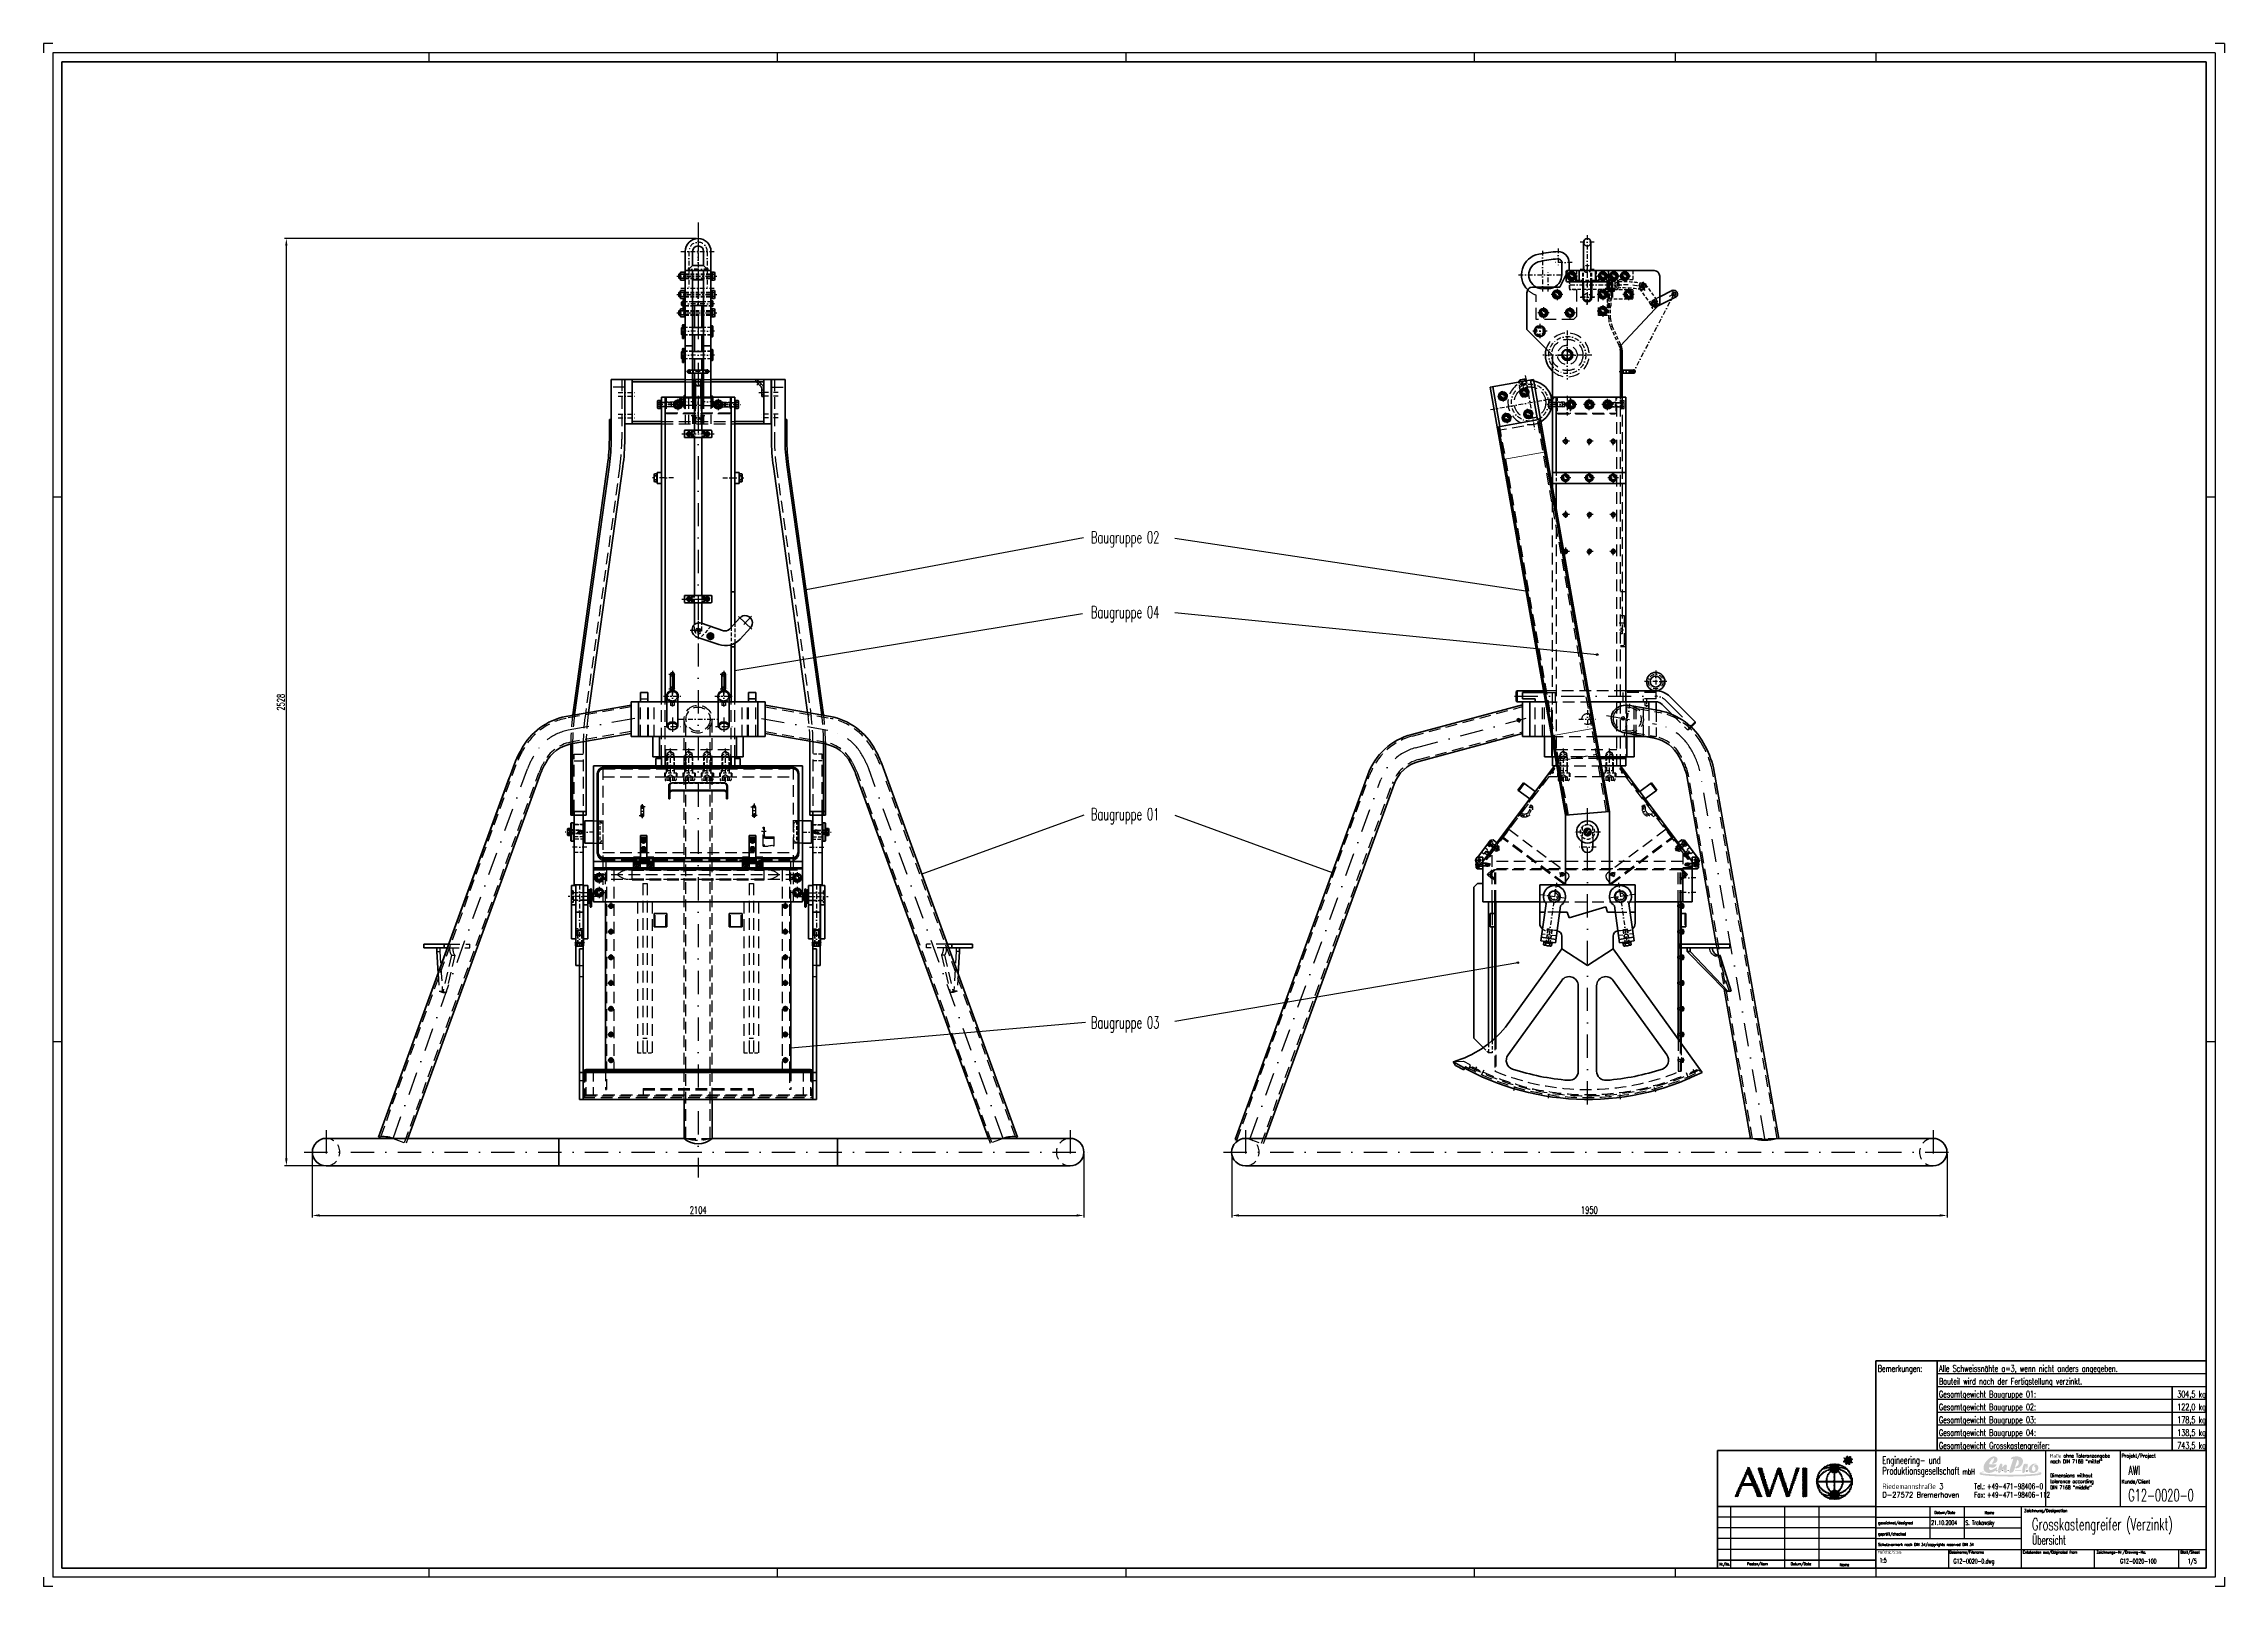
# Model space of a CAD drawing. Extents: x -5080 to -3891, y 5788 to 6629.
import ezdxf

# ---------------------------------------------------------------- set-up
doc = ezdxf.new("R2010")
doc.units = 0
doc.linetypes.add('STRICHPUNKT', pattern=[25.4, 12.7, -6.35, 0, -6.35])
doc.linetypes.add('VERDECKT', pattern=[9.525, 6.35, -3.175])
doc.layers.get('Defpoints').update_dxf_attribs({"linetype": 'CONTINUOUS'})
for name, color, linetype, lineweight in [('ACHSE', 150, 'STRICHPUNKT', 25), ('BEM', 6, 'CONTINUOUS', 25), ('SCHNITT', 1, 'STRICHPUNKT', 60), ('SCHRAFFUR', 252, 'CONTINUOUS', 13), ('TEXT_3', 6, 'CONTINUOUS', 25), ('TEXT_5', 7, 'CONTINUOUS', 40), ('TEXT_7', 1, 'CONTINUOUS', 60), ('VERDECKT', 2, 'VERDECKT', 25), ('VOLL_03', 6, 'CONTINUOUS', 25), ('VOLL_05', 7, 'CONTINUOUS', 40)]:
    doc.layers.add(name, color=color, linetype=linetype, lineweight=lineweight)
doc.styles.add('ROMANS', font='romans.shx', dxfattribs={"width": 0.6, "height": 80})
doc.styles.get("Standard").update_dxf_attribs({"font": 'romans.shx', "width": 0.6})
doc.dimstyles.get("Standard").update_dxf_attribs({"dimtxt": 4, "dimasz": 4, "dimexe": 1, "dimexo": 1, "dimgap": 1, "dimtad": 1, "dimdsep": 46, "dimtxsty": 'Standard', "dimcen": 0, "dimclrd": 256, "dimclre": 256, "dimclrt": 256, "dimazin": 0, "dimtfac": 1, "dimtmove": 0, "dimatfit": 3, "dimfxl": 0, "dimtolj": 1, "dimtzin": 0, "dimarcsym": 0})

# ---------------------------------------------------------------- blocks, each defined once
blk = doc.blocks.new('*D0')
at = {"layer": 'BEM', "lineweight": -2}
for p, q in [((-4432.6, 6023.6), (-4432.6, 5989)), ((-4042.6, 6023.6), (-4042.6, 5989)), ((-4428.6, 5990), (-4046.6, 5990))]:
    blk.add_line(p, q, dxfattribs=at)
at = {"layer": 'BEM'}
for points in [[(-4428.6, 5990.7), (-4428.6, 5989.4), (-4432.6, 5990)], [(-4046.6, 5990.7), (-4046.6, 5989.4), (-4042.6, 5990)]]:
    blk.add_solid(points, dxfattribs=at)
at = {"layer": 'Defpoints', "color": 0}
for p in [(-4432.6, 6024.6), (-4042.6, 6024.6), (-4042.6, 5990)]:
    blk.add_point(p, dxfattribs=at)
at = {"layer": 'BEM', "insert": (-4237.6, 5993), "char_height": 4, "attachment_point": 5}
blk.add_mtext('\\A1;1950', dxfattribs=at)
blk = doc.blocks.new('*D2')
at = {"layer": 'BEM', "lineweight": -2}
for p, q in [((-4724.5, 6522.6), (-4949, 6522.6)), ((-4948, 6021.1), (-4948, 6518.6)), ((-4927.4, 6017.1), (-4949, 6017.1))]:
    blk.add_line(p, q, dxfattribs=at)
at = {"layer": 'BEM'}
for points in [[(-4948.7, 6518.6), (-4947.4, 6518.6), (-4948, 6522.6)], [(-4948.7, 6021.1), (-4947.4, 6021.1), (-4948, 6017.1)]]:
    blk.add_solid(points, dxfattribs=at)
at = {"layer": 'Defpoints', "color": 0}
for p in [(-4948, 6522.6), (-4723.5, 6522.6), (-4926.4, 6017.1)]:
    blk.add_point(p, dxfattribs=at)
at = {"layer": 'BEM', "insert": (-4951, 6269.8), "char_height": 4, "attachment_point": 5, "rotation": 90}
blk.add_mtext('\\A1;2528', dxfattribs=at)
blk = doc.blocks.new('*D1')
at = {"layer": 'BEM', "lineweight": -2}
for p, q in [((-4933.9, 6023.6), (-4933.9, 5989)), ((-4513.2, 6023.6), (-4513.2, 5989)), ((-4929.9, 5990), (-4517.2, 5990))]:
    blk.add_line(p, q, dxfattribs=at)
at = {"layer": 'BEM'}
for points in [[(-4929.9, 5990.7), (-4929.9, 5989.4), (-4933.9, 5990)], [(-4517.2, 5990.7), (-4517.2, 5989.4), (-4513.2, 5990)]]:
    blk.add_solid(points, dxfattribs=at)
at = {"layer": 'Defpoints', "color": 0}
for p in [(-4933.9, 6024.6), (-4513.2, 6024.6), (-4513.2, 5990)]:
    blk.add_point(p, dxfattribs=at)
at = {"layer": 'BEM', "insert": (-4723.5, 5993), "char_height": 4, "attachment_point": 5}
blk.add_mtext('\\A1;2104', dxfattribs=at)

msp = doc.modelspace()

# ---------------------------------------------------------------- hatches: boundary and pattern name
at = {"layer": 'VOLL_03'}
h = msp.add_hatch(color=256, dxfattribs=at)
edge = h.paths.add_edge_path()
edge.add_spline(control_points=[(-4024.8249, 5849.0822), (-4024.8249, 5849.0821), (-4024.8249, 5849.0819), (-4024.8249, 5849.0818), (-4024.8249, 5849.0139), (-4024.7794, 5848.9537), (-4024.6672, 5848.8692), (-4024.6131, 5848.8398), (-4024.4703, 5848.7762), (-4024.3895, 5848.7462), (-4024.2003, 5848.6864), (-4024.0932, 5848.6572), (-4023.7338, 5848.5706), (-4023.4427, 5848.5137), (-4022.5652, 5848.372), (-4021.9041, 5848.2898), (-4020.3667, 5848.1388), (-4019.4924, 5848.07), (-4017.2778, 5847.9301), (-4015.8752, 5847.865), (-4012.887, 5847.7695), (-4011.3043, 5847.7388), (-4007.5212, 5847.709), (-4005.3017, 5847.726), (-4001.1125, 5847.8254), (-3999.1399, 5847.9072), (-3995.7535, 5848.1243), (-3994.3393, 5848.2587), (-3992.8207, 5848.4799), (-3992.4225, 5848.5534), (-3991.9188, 5848.6743), (-3991.7591, 5848.7216), (-3991.5682, 5848.7954), (-3991.5123, 5848.8207), (-3991.4157, 5848.8709), (-3991.3792, 5848.8942), (-3991.33, 5848.937), (-3991.3118, 5848.9561), (-3991.2872, 5848.9896), (-3991.275, 5849.0124), (-3991.263, 5849.0497), (-3991.2603, 5849.0637), (-3991.2596, 5849.0773)], knot_values=[6.282972503, 6.282972503, 6.282972503, 6.282972503, 6.283185307, 6.283185307, 6.283185307, 6.387918896, 6.387918896, 6.457310517, 6.457310517, 6.526702137, 6.526702137, 6.596093758, 6.596093758, 6.734876998, 6.734876998, 6.955551784, 6.955551784, 7.17622657, 7.17622657, 7.465509533, 7.465509533, 7.754792496, 7.754792496, 8.147141718, 8.147141718, 8.53949094, 8.53949094, 8.931840162, 8.931840162, 9.111631436, 9.111631436, 9.223430727, 9.223430727, 9.278248859, 9.278248859, 9.333066991, 9.333066991, 9.366152277, 9.366152277, 9.399237563, 9.399237563, 9.421374553, 9.421374553, 9.421374553, 9.421374553], degree=3, periodic=0)
edge.add_line((-3991.2596, 5849.0773), (-3991.2601, 5849.7093))
edge.add_spline(control_points=[(-3991.2601, 5849.7093), (-3991.2585, 5849.7259), (-3991.2599, 5849.7418), (-3991.271, 5849.7858), (-3991.2862, 5849.8134), (-3991.3276, 5849.8634), (-3991.3534, 5849.886), (-3991.4395, 5849.9468), (-3991.5179, 5849.9861), (-3991.7083, 5850.0617), (-3991.822, 5850.098), (-3992.2697, 5850.2184), (-3992.6921, 5850.301), (-3993.2147, 5850.3792)], knot_values=[9.417989807, 9.417989807, 9.417989807, 9.417989807, 9.444658772, 9.444658772, 9.490079981, 9.490079981, 9.53550119, 9.53550119, 9.620887239, 9.620887239, 9.706273289, 9.706273289, 9.907522731, 9.907522731, 9.907522731, 9.907522731], degree=3, periodic=0)
edge.add_line((-3993.2147, 5850.3792), (-3993.2607, 5850.0717))
edge.add_spline(control_points=[(-3993.2607, 5850.0717), (-3992.9728, 5850.0285), (-3992.7168, 5849.9842), (-3992.4068, 5849.9217), (-3992.324, 5849.9038), (-3992.2082, 5849.877), (-3992.171, 5849.868), (-3992.0994, 5849.8502), (-3992.0651, 5849.8413), (-3991.961, 5849.8132), (-3991.8969, 5849.7942), (-3991.7837, 5849.7566), (-3991.7347, 5849.7382), (-3991.6923, 5849.7202)], knot_values=[9.607835914, 9.607835914, 9.607835914, 9.607835914, 9.720337627, 9.720337627, 9.765141126, 9.765141126, 9.787542876, 9.787542876, 9.809944625, 9.809944625, 9.858733678, 9.858733678, 9.907522731, 9.907522731, 9.907522731, 9.907522731], degree=3, periodic=0)
edge.add_spline(control_points=[(-3991.6923, 5849.7202), (-3991.6976, 5849.718), (-3991.7029, 5849.7157), (-3991.7228, 5849.7075), (-3991.7379, 5849.7015), (-3991.8139, 5849.6726), (-3991.8853, 5849.6491), (-3992.0497, 5849.6018), (-3992.1426, 5849.5781), (-3992.312, 5849.539), (-3992.3818, 5849.5238), (-3992.6277, 5849.4733), (-3992.8216, 5849.4381), (-3993.25, 5849.369), (-3993.4846, 5849.3351), (-3994.2999, 5849.2289), (-3994.9544, 5849.16), (-3996.0558, 5849.0651), (-3996.4429, 5849.0348), (-3997.2539, 5848.9774), (-3997.6779, 5848.9502), (-3998.6088, 5848.8965), (-3999.1194, 5848.8703), (-4000.3459, 5848.8146), (-4001.0745, 5848.7868), (-4002.5749, 5848.7396), (-4003.3466, 5848.7202), (-4005.8133, 5848.6736), (-4007.5577, 5848.6625), (-4011.0069, 5848.6828), (-4012.7118, 5848.7139), (-4015.0772, 5848.7888), (-4015.8156, 5848.8174), (-4017.2303, 5848.8828), (-4017.9066, 5848.9196), (-4019.0334, 5848.9911), (-4019.5001, 5849.0243), (-4020.3828, 5849.0945), (-4020.799, 5849.1316), (-4021.4809, 5849.1996), (-4021.7586, 5849.23), (-4022.2496, 5849.2888), (-4022.4666, 5849.3171), (-4022.8716, 5849.3748), (-4023.0595, 5849.4042), (-4023.3846, 5849.4604), (-4023.5251, 5849.487), (-4023.7175, 5849.5271), (-4023.7785, 5849.5405), (-4023.8941, 5849.5672), (-4023.9487, 5849.5805), (-4024.0829, 5849.6153), (-4024.1572, 5849.6368), (-4024.2879, 5849.6792), (-4024.3434, 5849.6998), (-4024.3915, 5849.7201)], knot_values=[6.466498324, 6.466498324, 6.466498324, 6.466498324, 6.472479311, 6.472479311, 6.488511055, 6.488511055, 6.548711783, 6.548711783, 6.608912512, 6.608912512, 6.647003416, 6.647003416, 6.735819239, 6.735819239, 6.824635063, 6.824635063, 7.021490801, 7.021490801, 7.11991867, 7.11991867, 7.218346539, 7.218346539, 7.327875646, 7.327875646, 7.473002832, 7.473002832, 7.618130018, 7.618130018, 7.928667844, 7.928667844, 8.23920567, 8.23920567, 8.386816104, 8.386816104, 8.534426539, 8.534426539, 8.647559234, 8.647559234, 8.76069193, 8.76069193, 8.846533276, 8.846533276, 8.922708702, 8.922708702, 8.998884128, 8.998884128, 9.065990696, 9.065990696, 9.099543979, 9.099543979, 9.133097263, 9.133097263, 9.187467422, 9.187467422, 9.24183758, 9.24183758, 9.24183758, 9.24183758], degree=3, periodic=0)
edge.add_spline(control_points=[(-4024.3915, 5849.7201), (-4024.3867, 5849.7222), (-4024.3818, 5849.7242), (-4024.3697, 5849.7292), (-4024.3624, 5849.7322), (-4024.3476, 5849.7381), (-4024.3401, 5849.741), (-4024.309, 5849.7527), (-4024.2841, 5849.7616), (-4024.1939, 5849.792), (-4024.1205, 5849.8139), (-4023.9543, 5849.8584), (-4023.8623, 5849.8808), (-4023.6525, 5849.9274), (-4023.5331, 5849.9516), (-4023.2748, 5849.9994), (-4023.1358, 5850.0231), (-4022.7618, 5850.0821), (-4022.5145, 5850.117), (-4022.2469, 5850.151)], knot_values=[5.730174075, 5.730174075, 5.730174075, 5.730174075, 5.735733221, 5.735733221, 5.743674216, 5.743674216, 5.751615211, 5.751615211, 5.775054862, 5.775054862, 5.830819359, 5.830819359, 5.886583856, 5.886583856, 5.947237367, 5.947237367, 6.007890878, 6.007890878, 6.099996438, 6.099996438, 6.099996438, 6.099996438], degree=3, periodic=0)
edge.add_line((-4022.2469, 5850.151), (-4022.2861, 5850.4595))
edge.add_spline(control_points=[(-4022.2861, 5850.4595), (-4022.6971, 5850.4073), (-4023.0619, 5850.3529), (-4023.662, 5850.2456), (-4023.9066, 5850.1928), (-4024.2384, 5850.1045), (-4024.3496, 5850.07), (-4024.5153, 5850.0071), (-4024.5776, 5849.9788), (-4024.6847, 5849.9216), (-4024.7223, 5849.8961), (-4024.7674, 5849.8511), (-4024.7811, 5849.8349), (-4024.8001, 5849.8073), (-4024.809, 5849.7902), (-4024.8217, 5849.7547), (-4024.8249, 5849.7383), (-4024.8249, 5849.7201), (-4024.8249, 5849.7143), (-4024.8246, 5849.7085), (-4024.824, 5849.7028)], knot_values=[5.730174075, 5.730174075, 5.730174075, 5.730174075, 5.870250809, 5.870250809, 5.997457975, 5.997457975, 6.078970288, 6.078970288, 6.140854956, 6.140854956, 6.202739625, 6.202739625, 6.228940909, 6.228940909, 6.255142194, 6.255142194, 6.283185307, 6.283185307, 6.283185307, 6.292155634, 6.292155634, 6.292155634, 6.292155634], degree=3, periodic=0)
edge.add_line((-4024.824, 5849.7028), (-4024.8249, 5849.0822))
h = msp.add_hatch(color=256, dxfattribs=at)
edge = h.paths.add_edge_path()
edge.add_arc((-4012.9421, 5848.002), 11.6804, 120.7021535, 123.4554214)
edge.add_arc((-4017.4715, 5854.8567), 3.4644, 123.4554214, 128.5120631)
edge.add_arc((-3980.1609, 5807.971), 63.3839, 128.5120631, 129.2245577)
edge.add_arc((-4018.5726, 5855.0273), 2.6406, 129.2245577, 132.7158491)
edge.add_arc((-4016.0569, 5852.3026), 6.349, 132.7158491, 136.6252546)
edge.add_arc((-4015.0692, 5851.3693), 7.7079, 136.6252546, 140.1732338)
edge.add_arc((-4013.4079, 5849.9839), 9.8711, 140.1732338, 143.3661438)
edge.add_arc((-4012.527, 5849.3289), 10.9688, 143.3661438, 146.3950375)
edge.add_arc((-4014.4992, 5850.6394), 8.6009, 146.3950375, 148.7252456)
edge.add_arc((-4009.5313, 5847.6219), 14.4134, 148.7252456, 150.5252405)
edge.add_arc((-4017.8762, 5852.3384), 4.8279, 150.5252405, 156.028514)
edge.add_arc((-4017.1031, 5851.9946), 5.6739, 156.028514, 161.1046493)
edge.add_arc((-4019.2802, 5852.7398), 3.3728, 161.1046493, 169.7446944)
edge.add_arc((-4016.9258, 5852.3138), 5.7655, 169.7446944, 176.350477)
edge.add_arc((-4015.503, 5852.2231), 7.1912, 176.350477, 180)
edge.add_arc((-4021.4313, 5852.2231), 1.2629, 180, 188.7157147)
edge.add_arc((-4020.1446, 5852.4203), 2.5645, 188.7157147, 193.6784646)
edge.add_arc((-4019.6102, 5852.5504), 3.1146, 193.6784646, 198.1814807)
edge.add_arc((-4018.9306, 5852.7736), 3.8299, 198.1814807, 201.8107)
edge.add_arc((-4019.5772, 5852.5149), 3.1335, 201.8107, 205.8231781)
edge.add_arc((-4020.3665, 5852.1329), 2.2566, 205.8231781, 212.9147793)
edge.add_arc((-4021.1039, 5851.6556), 1.3782, 212.9147793, 221.9928343)
edge.add_arc((-4020.3369, 5852.346), 2.4102, 221.9928343, 226.3472895)
edge.add_arc((-4020.2151, 5852.4736), 2.5866, 226.3472895, 230.5505869)
edge.add_arc((-4018.7908, 5854.2046), 4.8282, 230.5505869, 233.434924)
edge.add_arc((-4019.0914, 5853.7994), 4.3237, 233.434924, 236.4829436)
edge.add_arc((-4020.0198, 5852.3976), 2.6423, 236.4829436, 240.6538153)
edge.add_arc((-4018.9891, 5854.2308), 4.7454, 240.6538153, 243.7658296)
edge.add_arc((-4019.9119, 5852.3581), 2.6577, 243.7658296, 250.8736407)
edge.add_arc((-4020.0255, 5852.0308), 2.3113, 250.8736407, 258.4962742)
edge.add_arc((-4019.7866, 5853.2044), 3.5089, 258.4962742, 262.570666)
edge.add_arc((-4019.4976, 5855.4211), 5.7444, 262.570666, 265.7548033)
edge.add_arc((-4019.4044, 5856.6768), 7.0035, 265.7548033, 268.6697566)
edge.add_arc((-4019.5294, 5851.2899), 1.6152, 268.6697566, 274.7417856)
edge.add_arc((-4019.6024, 5852.1695), 2.4977, 274.7417856, 280.2176465)
edge.add_arc((-4021.273, 5861.4377), 11.9154, 280.2176465, 282.7239993)
edge.add_arc((-4023.2119, 5870.0245), 20.7183, 282.7239993, 284.0315943)
edge.add_arc((-4018.3437, 5850.545), 0.6397, 284.0315943, 291.4781507)
edge.add_arc((-4022.0082, 5859.8584), 10.6481, 291.4781507, 292.2392056)
edge.add_arc((-4057.1594, 5945.8256), 103.5242, 292.2392056, 292.4832833)
edge.add_arc((-4102.3487, 6055.0122), 221.6927, 292.4832833, 292.6118654)
edge.add_arc((-4023.819, 5866.4669), 17.4471, 292.6118654, 293.0702141)
edge.add_arc((-4017.4798, 5851.5834), 1.2698, 293.0702141, 296.5544361)
edge.add_arc((-4046.0251, 5908.7003), 65.1226, 296.5544361, 297.0408992)
edge.add_arc((-4020.9887, 5859.6503), 10.0524, 297.0408992, 299.4182134)
edge.add_arc((-4016.5448, 5851.7695), 1.005, 299.4182134, 306.9417081)
edge.add_arc((-4016.1685, 5851.269), 0.3789, 306.9417081, 322.1139268)
edge.add_arc((-4016.8447, 5851.7952), 1.2356, 322.1139268, 330.4983655)
edge.add_arc((-4019.0771, 5853.0583), 3.8007, 330.4983655, 333.4241722)
edge.add_arc((-4018.919, 5852.9792), 3.6238, 333.4241722, 336.4205453)
edge.add_arc((-4020.958, 5853.8692), 5.8486, 336.4205453, 339.0710416)
edge.add_arc((-4017.7935, 5852.6589), 2.4606, 339.0710416, 343.1578396)
edge.add_arc((-4017.1949, 5852.4777), 1.8352, 343.1578396, 347.6526204)
edge.add_arc((-4021.1367, 5853.3406), 5.8703, 347.6526204, 350.1653009)
edge.add_arc((-4017.2166, 5852.661), 1.8918, 350.1653009, 354.5587043)
edge.add_arc((-4016.4887, 5852.5917), 1.1605, 354.5587043, 360.1689017)
edge.add_arc((-4015.5499, 5852.5945), 0.2218, 0.1689017, 18.4399591)
edge.add_arc((-4015.4372, 5852.632), 0.103, 18.4399591, 45.3868629)
edge.add_arc((-4015.4201, 5852.6494), 0.0786, 45.3868629, 77.4798353)
edge.add_arc((-4015.4502, 5852.5139), 0.2174, 77.4798353, 96.6103791)
edge.add_arc((-4015.4208, 5852.2603), 0.4727, 96.6103791, 106.6977737)
edge.add_arc((-4015.5155, 5852.5761), 0.1429, 106.6977737, 125.0980995)
edge.add_arc((-4015.43, 5852.4545), 0.2916, 125.0980995, 137.5079545)
edge.add_arc((-4015.7799, 5852.775), 0.1829, 301.8193395, 317.5079545, ccw=False)
edge.add_arc((-4019.7887, 5859.2356), 7.7861, 300.9515067, 301.8193395, ccw=False)
edge.add_arc((-4018.4588, 5857.0181), 5.2004, 299.8896158, 300.9515067, ccw=False)
edge.add_arc((-4058.4475, 5926.5897), 85.4457, 299.7355054, 299.8896158, ccw=False)
edge.add_arc((-4019.6128, 5858.6032), 7.1495, 299.2027344, 299.7355054, ccw=False)
edge.add_arc((-4022.5233, 5863.8103), 13.1149, 298.2565607, 299.2027344, ccw=False)
edge.add_arc((-4003.6335, 5828.8992), 26.5792, 118.4962165, 118.9630786)
edge.add_arc((-4012.0604, 5844.1248), 9.1772, 118.9630786, 119.9734472)
edge.add_arc((-4019.0563, 5856.1771), 4.7586, 298.4939485, 300.4425773, ccw=False)
edge.add_arc((-4018.3115, 5854.805), 3.1973, 296.5539737, 298.4939485, ccw=False)
edge.add_arc((-4022.8139, 5863.8142), 13.2689, 295.6017189, 296.5539737, ccw=False)
edge.add_arc((-4025.2219, 5868.8396), 18.8415, 295.1061756, 295.6017189, ccw=False)
edge.add_arc((-4039.1789, 5898.6263), 51.736, 294.8071269, 295.1061756, ccw=False)
edge.add_arc((-4023.1872, 5864.0284), 13.621, 293.9550633, 294.8071269, ccw=False)
edge.add_arc((-4021.0824, 5859.291), 8.4371, 292.8724273, 293.9550633, ccw=False)
edge.add_arc((-4018.5186, 5853.2134), 1.8409, 289.0151826, 292.8724273, ccw=False)
edge.add_arc((-4020.4004, 5858.6739), 7.6164, 287.1191357, 289.0151826, ccw=False)
edge.add_arc((-4019.5989, 5856.0716), 4.8935, 285.0651621, 287.1191357, ccw=False)
edge.add_arc((-4019.3144, 5855.0147), 3.799, 282.7339828, 285.0651621, ccw=False)
edge.add_arc((-4018.6796, 5852.2057), 0.9192, 278.9652107, 282.7339828, ccw=False)
edge.add_arc((-4019.7405, 5858.9299), 7.7266, 277.6655395, 278.9652107, ccw=False)
edge.add_arc((-4018.9135, 5852.786), 1.5272, 270, 277.6655395, ccw=False)
edge.add_arc((-4018.9135, 5852.2492), 0.9905, 260.4775908, 270, ccw=False)
edge.add_arc((-4019.0044, 5851.7074), 0.441, 246.3799684, 260.4775908, ccw=False)
edge.add_arc((-4019.0073, 5851.7008), 0.4339, 232.1665661, 246.3799684, ccw=False)
edge.add_arc((-4018.752, 5852.0295), 0.85, 223.1658917, 232.1665661, ccw=False)
edge.add_arc((-4018.7269, 5852.053), 0.8845, 214.3425001, 223.1658917, ccw=False)
edge.add_arc((-4016.8941, 5853.3053), 3.1042, 211.4344694, 214.3425001, ccw=False)
edge.add_arc((-4018.4546, 5852.3515), 1.2753, 206.896783, 211.4344695, ccw=False)
edge.add_arc((-4018.1589, 5852.5015), 1.6069, 203.6439629, 206.896783, ccw=False)
edge.add_arc((-4016.965, 5853.0242), 2.9102, 201.2270276, 203.6439629, ccw=False)
edge.add_arc((-4018.4614, 5852.4429), 1.3049, 193.4984922, 201.2270276, ccw=False)
edge.add_arc((-4018.9273, 5852.3311), 0.8257, 183.7788504, 193.4984922, ccw=False)
edge.add_arc((-4019.2933, 5852.3069), 0.4589, 176.4226701, 183.7788504, ccw=False)
edge.add_arc((-4017.2488, 5852.1791), 2.5074, 173.2774156, 176.4226701, ccw=False)
edge.add_arc((-4018.7813, 5852.3597), 0.9643, 164.0506212, 173.2774156, ccw=False)
edge.add_arc((-4019.6809, 5852.6168), 0.0287, 108.5167434, 164.0506212, ccw=False)
edge.add_arc((-4019.6478, 5852.518), 0.133, 93.1809095, 108.5167434, ccw=False)
edge.add_arc((-4019.453, 5849.0134), 3.6429, 90.2589533, 93.1809095, ccw=False)
edge.add_arc((-4019.1069, 5772.438), 80.2192, 90, 90.2589533, ccw=False)
edge.add_arc((-4019.1069, 5850.8758), 1.7813, 88.2621876, 90, ccw=False)
edge.add_arc((-4019.3497, 5842.8737), 9.7871, 86.6466384, 88.2621876, ccw=False)
edge.add_arc((-4018.1676, 5863.2496), 10.6231, 266.7102076, 268.1986184)
edge.add_arc((-4016.6143, 5912.6363), 60.0342, 268.1986184, 268.57005)
edge.add_arc((-4018.0114, 5856.6703), 4.0508, 268.57005, 270)
edge.add_line((-4018.0114, 5852.6196), (-4017.5826, 5852.6196))
edge.add_line((-4017.5826, 5852.6196), (-4017.264, 5852.6196))
edge.add_arc((-4017.264, 5852.8727), 0.2531, 270, 284.7362708)
edge.add_arc((-4017.6757, 5854.4379), 1.8716, 284.7362708, 290.1430206)
edge.add_arc((-4017.7974, 5854.7696), 2.2249, 290.1430206, 295.5502546)
edge.add_arc((-4017.0696, 5853.2472), 0.5374, 295.5502546, 306.5654955)
edge.add_arc((-4027.4785, 5867.2805), 18.0096, 306.5654955, 306.8582638)
edge.add_arc((-4046.5317, 5892.6954), 49.7735, 306.8582639, 307.034371)
edge.add_arc((-4063.3318, 5914.9621), 77.667, 307.034371, 307.2247416)
edge.add_arc((-4027.6561, 5868.0033), 18.6935, 307.2247416, 307.6127794)
edge.add_arc((-4016.9427, 5854.098), 1.1397, 307.6127794, 314.9841065)
edge.add_arc((-4017.3963, 5854.5519), 1.7814, 314.9841065, 320.8787523)
edge.add_arc((-4017.9317, 5854.9874), 2.4715, 320.8787523, 323.1242671)
edge.add_arc((-4025.1939, 5860.4351), 11.55, 323.1242671, 324.1629633)
edge.add_arc((-4018.2245, 5855.4018), 2.953, 324.1629633, 326.2984583)
edge.add_arc((-4020.6389, 5857.0121), 5.8552, 326.2984583, 327.8149763)
edge.add_arc((-4016.1104, 5854.162), 0.5045, 327.8149763, 345.9518761)
edge.add_arc((-4015.8095, 5854.0867), 0.1943, 345.9518761, 375.3771041)
edge.add_arc((-4015.8365, 5854.0793), 0.2222, 15.3771041, 29.0757948)
edge.add_arc((-4016.0183, 5853.9782), 0.4303, 29.0757948, 38.9084584)
edge.add_arc((-4016.2486, 5853.7923), 0.7262, 38.9084584, 48.0154443)
edge.add_arc((-4015.8567, 5854.2278), 0.1403, 48.0154443, 68.8253714)
edge.add_arc((-4015.9872, 5853.8909), 0.5016, 68.8253714, 77.0168136)
edge.add_arc((-4016.0608, 5853.5716), 0.8294, 77.0168136, 83.3851797)
edge.add_arc((-4017.0084, 5845.4005), 9.0553, 83.3851797, 84.5577042)
edge.add_arc((-4016.2835, 5853.009), 1.4123, 84.5577042, 87.5270002)
edge.add_arc((-4017.8067, 5817.7409), 36.7132, 87.5270002, 87.8007131)
edge.add_arc((-4017.34, 5829.8932), 24.552, 87.8007131, 88.135419)
edge.add_arc((-4018.7977, 5785.1167), 69.3522, 88.135419, 88.3628741)
edge.add_arc((-4017.4337, 5832.8388), 21.6107, 88.3628741, 88.7703413)
edge.add_arc((-4017.0938, 5848.6744), 5.7714, 88.7703413, 90)
edge.add_arc((-4017.0938, 5836.3658), 18.08, 90, 90.6947371)
edge.add_arc((-4017.2727, 5851.1212), 3.3235, 90.6947371, 93.5486698)
edge.add_arc((-4017.6618, 5857.153), 2.7209, 270.3786404, 273.8647665, ccw=False)
edge.add_arc((-4017.6718, 5858.6626), 4.2305, 266.8925143, 270.3786404, ccw=False)
edge.add_arc((-4018.1584, 5849.0403), 5.4042, 87.2711547, 90)
edge.add_line((-4018.1584, 5854.4444), (-4018.6118, 5854.4444))
edge.add_line((-4018.6118, 5854.4444), (-4019.0406, 5854.4444))
edge.add_arc((-4019.0406, 5853.3323), 1.1122, 90, 92.7807358)
edge.add_arc((-4020.2765, 5878.7772), 24.3627, 272.1866575, 272.7807358, ccw=False)
edge.add_arc((-4019.5628, 5860.0862), 5.6581, 270, 272.1866575, ccw=False)
edge.add_arc((-4019.5628, 5854.6382), 0.2101, 258.6345924, 270, ccw=False)
edge.add_arc((-4019.5993, 5854.4567), 0.025, 185.1951899, 258.6345924, ccw=False)
edge.add_arc((-4019.2695, 5854.4866), 0.3561, 166.9741147, 185.1951899, ccw=False)
edge.add_arc((-4017.1123, 5853.9876), 2.5703, 163.4910895, 166.9741147, ccw=False)
edge.add_arc((-4015.9781, 5853.6514), 3.7533, 160.6088989, 163.4910895, ccw=False)
edge.add_arc((-4006.33, 5850.2555), 13.9816, 159.1378821, 160.6088989, ccw=False)
edge.add_arc((-4015.672, 5853.8158), 3.9841, 156.3820051, 159.1378821, ccw=False)
edge.add_arc((-4015.723, 5853.8381), 3.9285, 152.344724, 156.3820051, ccw=False)
edge.add_arc((-4014.9964, 5853.4573), 4.7488, 148.6728171, 152.344724, ccw=False)
edge.add_arc((-4014.3959, 5853.0918), 5.4517, 146.2966567, 148.6728171, ccw=False)
edge.add_arc((-4014.8034, 5853.3636), 4.962, 143.805977, 146.2966567, ccw=False)
edge.add_arc((-4014.7335, 5853.3125), 5.0485, 140.518074, 143.805977, ccw=False)
edge.add_arc((-4015.7254, 5854.1296), 3.7635, 136.7097982, 140.518074, ccw=False)
edge.add_arc((-4014.5945, 5853.0643), 5.3171, 133.9816578, 136.7097982, ccw=False)
edge.add_arc((-4014.9458, 5853.4282), 4.8113, 131.1136678, 133.9816578, ccw=False)
edge.add_arc((-4013.4037, 5851.6614), 7.1564, 129.4602685, 131.1136678, ccw=False)
edge.add_arc((-4006.1189, 5842.8117), 18.6188, 128.4352328, 129.4602685, ccw=False)
edge.add_arc((-4013.1922, 5851.7247), 7.2401, 126.015994, 128.4352328, ccw=False)
edge.add_arc((-4015.7282, 5855.2132), 2.9273, 122.2109023, 126.015994, ccw=False)
edge.add_arc((-4017.0442, 5857.302), 0.4585, 114.4336902, 122.2109023, ccw=False)
edge.add_arc((-4016.8701, 5856.919), 0.8792, 108.8196021, 114.4336902, ccw=False)
edge.add_arc((-4017.0857, 5857.5516), 0.2109, 90, 108.8196021, ccw=False)
edge.add_arc((-4017.0857, 5857.6251), 0.1374, 66.6257507, 90, ccw=False)
edge.add_arc((-4017.074, 5857.6522), 0.1079, 36.8806395, 66.6257507, ccw=False)
edge.add_arc((-4017.1272, 5857.6122), 0.1744, 13.5908645, 36.8806395, ccw=False)
edge.add_arc((-4017.5365, 5857.5133), 0.5954, 5.7117969, 13.5908645, ccw=False)
edge.add_arc((-4017.0989, 5857.5571), 0.1557, -9.7300331, 5.7117969, ccw=False)
edge.add_arc((-4025.2748, 5858.959), 8.4509, 349.693668, 350.2699669, ccw=False)
edge.add_arc((-4020.065, 5858.0116), 3.1557, 348.7505734, 349.693668, ccw=False)
edge.add_arc((-4211.7447, 5896.1371), 198.5902, 348.6867465, 348.7505734, ccw=False)
edge.add_arc((-4020.2579, 5857.8282), 3.3089, 348.1922773, 348.6867466, ccw=False)
edge.add_arc((-4034.6759, 5860.8423), 18.0387, 348.1000861, 348.1922773, ccw=False)
edge.add_arc((-4930.3168, 6049.582), 933.3502, 348.0872692, 348.1000857, ccw=False)
edge.add_arc((-4062.9108, 5866.5896), 46.8519, 347.9029017, 348.0872692, ccw=False)
edge.add_arc((-4097.6935, 5874.0445), 82.4245, 347.7639001, 347.9029017, ccw=False)
edge.add_arc((-4018.9267, 5856.9626), 1.8267, 342.1713416, 347.7639001, ccw=False)
edge.add_arc((-4019.009, 5856.989), 1.9131, 336.706586, 342.1713416, ccw=False)
edge.add_arc((-4019.8743, 5857.3616), 2.8553, 334.4356488, 336.706586, ccw=False)
edge.add_arc((-4025.2754, 5859.9453), 8.8425, 333.14526, 334.4356489, ccw=False)
edge.add_arc((-4024.9571, 5859.7841), 8.4857, 331.6882326, 333.14526, ccw=False)
edge.add_arc((-4020.904, 5857.6006), 3.8819, 329.5339543, 331.6882326, ccw=False)
edge.add_arc((-4018.612, 5856.2524), 1.2227, 324.1483569, 329.5339543, ccw=False)
edge.add_arc((-4019.4786, 5856.8785), 2.2919, 320.2152734, 324.1483569, ccw=False)
edge.add_arc((-4018.3641, 5855.9505), 0.8416, 310.962327, 320.2152734, ccw=False)
edge.add_arc((-4016.8844, 5854.246), 1.4156, 130.962327, 138.0938142)
edge.add_arc((-4017.0534, 5854.3977), 1.1885, 138.0938142, 143.7299154)
edge.add_arc((-4017.1429, 5854.4634), 1.0774, 143.7299154, 149.6495192)
edge.add_arc((-4017.8885, 5854.9), 0.2134, 149.6495192, 167.003064)
edge.add_arc((-4017.5928, 5854.8317), 0.5169, 167.003064, 178.1290416)
edge.add_arc((-4017.8677, 5854.8407), 0.2419, 178.1290416, 204.7896998)
edge.add_arc((-4017.9967, 5854.7811), 0.0997, 204.7896998, 246.8751908)
edge.add_arc((-4017.9305, 5854.9361), 0.2683, 246.8751908, 263.663276)
edge.add_arc((-4017.8589, 5855.5811), 0.9172, 263.663276, 272.7204253)
edge.add_arc((-4018.0265, 5859.1084), 4.4485, 272.7204253, 275.7095161)
edge.add_arc((-4017.7394, 5856.2368), 1.5627, 275.7095161, 280.7538814)
edge.add_arc((-4018.0577, 5857.9126), 3.2683, 280.7538814, 285.5174089)
edge.add_arc((-4017.5964, 5856.2513), 1.5443, 285.5174089, 292.4496129)
edge.add_arc((-4018.4744, 5858.3762), 3.8433, 292.4496129, 294.6683909)
edge.add_arc((-4025.7458, 5874.2084), 21.2655, 294.6683909, 295.6115982)
edge.add_arc((-4021.1149, 5864.548), 10.5526, 295.6115982, 297.5426875)
edge.add_arc((-4019.2626, 5860.9962), 6.5467, 297.5426875, 299.9944725)
edge.add_arc((-4016.6047, 5856.3916), 1.2302, 299.9944725, 312.3455543)
edge.add_arc((-4016.8539, 5856.665), 1.6, 312.3455543, 323.170545)
edge.add_arc((-4017.5032, 5857.1513), 2.4113, 323.170545, 328.7714294)
edge.add_arc((-4017.5377, 5857.1722), 2.4516, 328.7714294, 334.3259701)
edge.add_arc((-4018.5269, 5857.6477), 3.5491, 334.3259701, 337.8816344)
edge.add_arc((-4018.0344, 5857.4476), 3.0175, 337.8816344, 341.737898)
edge.add_arc((-4016.4567, 5856.9269), 1.3562, 341.737898, 349.5599752)
edge.add_arc((-4018.376, 5857.2806), 3.3078, 349.5599752, 354.5662578)
edge.add_arc((-4016.5255, 5857.1046), 1.4489, 354.5662578, 366.2048972)
edge.add_arc((-4016.3564, 5857.1229), 1.2788, 6.2048972, 18.5962869)
edge.add_arc((-4016.4051, 5857.1065), 1.3302, 18.5962869, 29.2068976)
edge.add_arc((-4016.2878, 5857.1721), 1.1959, 29.2068976, 40.3994943)
edge.add_arc((-4017.2727, 5856.334), 2.489, 40.3994943, 46.1827)
edge.add_arc((-4016.3785, 5857.2658), 1.1976, 46.1827, 54.5240277)
edge.add_arc((-4017.0919, 5856.2648), 2.4268, 54.5240277, 59.3590412)
edge.add_arc((-4016.8125, 5856.7365), 1.8786, 59.3590412, 64.8549407)
edge.add_arc((-4016.953, 5856.4371), 2.2093, 64.8549407, 70.1550967)
edge.add_arc((-4017.4654, 5855.0175), 3.7185, 70.1550967, 74.2399104)
edge.add_arc((-4017.1843, 5856.0136), 2.6835, 74.2399104, 80.5390374)
edge.add_arc((-4017.0064, 5857.0807), 1.6017, 80.5390374, 88.6953332)
edge.add_arc((-4017.0123, 5856.8208), 1.8617, 88.6953332, 95.5713302)
edge.add_arc((-4016.9044, 5855.7144), 2.9733, 95.5713302, 101.0110202)
edge.add_arc((-4016.4211, 5853.2307), 5.5036, 101.0110202, 104.6157261)
edge.add_arc((-4017.161, 5856.0677), 2.5717, 104.6157261, 109.8899985)
edge.add_arc((-4017.4738, 5856.9324), 1.6522, 109.8899985, 113.1890372)
edge.add_arc((-4008.2011, 5835.2861), 25.2009, 113.1890372, 114.0336413)
edge.add_arc((-4017.7492, 5856.6977), 1.7569, 114.0336413, 120.2458611)
edge.add_arc((-4016.1243, 5853.911), 4.9827, 120.2458612, 123.9334524)
edge = h.paths.add_edge_path()
edge.add_arc((-4010.4473, 5851.8671), 4.0998, 140.1213101, 141.5929302)
edge.add_arc((-4013.4086, 5854.2148), 0.3208, 141.5929302, 146.855411)
edge.add_arc((-4012.546, 5853.6515), 1.3511, 146.855411, 149.3712649)
edge.add_arc((-4014.4116, 5854.7423), 0.8101, 326.015026, 330.2116499, ccw=False)
edge.add_arc((-4205.3021, 5983.4268), 231.0249, 325.9996294, 326.015026, ccw=False)
edge.add_arc((-3794.403, 5706.2734), 264.6081, 146.0006064, 146.0140489)
edge.add_arc((-3802.4462, 5711.6957), 254.9078, 146.0140489, 146.0301412)
edge.add_arc((-3862.1426, 5751.9158), 182.9265, 146.0301426, 146.0491389)
edge.add_arc((-4013.2913, 5853.6784), 0.7136, 146.0491389, 150.7688451)
edge.add_arc((-4012.3666, 5853.1609), 1.7732, 150.7688451, 153.7623743)
edge.add_arc((-4013.1364, 5853.5403), 0.915, 153.7623743, 157.6837803)
edge.add_arc((-4014.7364, 5854.1933), 0.8131, 333.5165731, 337.9295816, ccw=False)
edge.add_arc((-4014.9988, 5854.324), 1.1062, 330.4301256, 333.5165731, ccw=False)
edge.add_arc((-4013.0311, 5853.2091), 1.1554, 150.4957414, 153.4509573)
edge.add_arc((-4012.177, 5852.7824), 2.1101, 153.4509573, 155.612785)
edge.add_arc((-4012.2679, 5852.8236), 2.0103, 155.612785, 157.8276359)
edge.add_arc((-4011.944, 5852.6916), 2.3601, 157.8276359, 159.7695245)
edge.add_arc((-4013.0731, 5853.1077), 1.1568, 159.7695245, 162.5434087)
edge.add_arc((-4011.9522, 5852.7552), 2.3318, 162.5434087, 164.3794173)
edge.add_arc((-4016.8254, 5854.1243), 2.7302, 342.6773726, 344.2454534, ccw=False)
edge.add_arc((-4017.8677, 5854.4494), 3.8219, 341.7434881, 342.6773726, ccw=False)
edge.add_arc((-4010.4274, 5851.9967), 4.0122, 161.7656392, 162.6552215)
edge.add_arc((-4013.0272, 5852.8087), 1.2885, 162.6552215, 167.0384387)
edge.add_arc((-4015.9794, 5853.5061), 1.745, 343.2286712, 346.464989, ccw=False)
edge.add_arc((-4015.9097, 5853.4851), 1.6721, 338.6688737, 343.2286712, ccw=False)
edge.add_arc((-4012.4672, 5852.1555), 2.0182, 159.0599215, 162.8376233)
edge.add_arc((-4002.939, 5849.2129), 11.9905, 162.8376233, 163.700055)
edge.add_arc((-4008.1475, 5850.736), 6.5638, 163.700055, 164.8657085)
edge.add_arc((-4000.5121, 5848.6709), 14.4736, 164.8657085, 165.5492031)
edge.add_arc((-4032.381, 5856.908), 18.4427, 344.939258, 345.4756536, ccw=False)
edge.add_arc((-4024.8771, 5854.8888), 10.6719, 344.009115, 344.939258, ccw=False)
edge.add_arc((-4012.5544, 5851.2856), 2.1678, 162.1840795, 166.7642935)
edge.add_arc((-4009.2261, 5850.5028), 5.5869, 166.7642935, 167.0798129)
edge.add_arc((-3790.0564, 5800.225), 230.4495, 167.079813, 167.1289405)
edge.add_arc((-3908.4038, 5827.2672), 109.0519, 167.1289405, 167.2331355)
edge.add_arc((-3999.9365, 5848.0073), 15.1989, 167.2331355, 167.5122343)
edge.add_arc((-4014.1138, 5851.1471), 0.678, 167.5122343, 171.8702892)
edge.add_arc((-4006.7866, 5850.1004), 8.0797, 171.8702892, 173.1324675)
edge.add_arc((-4009.8284, 5850.4668), 5.0159, 173.1324675, 174.7098864)
edge.add_arc((-4011.4532, 5850.6172), 3.3841, 174.7098864, 176.6303598)
edge.add_arc((-4013.5467, 5850.7405), 1.287, 176.6303598, 180)
edge.add_arc((-4007.2241, 5850.7405), 7.6096, 180, 181.3856085)
edge.add_arc((-4012.1528, 5850.6213), 2.6795, 181.3856085, 184.8274084)
edge.add_arc((-4013.6847, 5850.4919), 1.1421, 184.8274084, 190.1002186)
edge.add_arc((-4014.2959, 5850.383), 0.5213, 190.1002186, 197.747657)
edge.add_arc((-4013.5206, 5850.6312), 1.3353, 197.747657, 202.5236518)
edge.add_arc((-4013.963, 5850.4477), 0.8564, 202.5236518, 208.0832947)
edge.add_arc((-4013.7804, 5850.5451), 1.0633, 208.0832947, 213.0724079)
edge.add_arc((-4014.2246, 5850.2559), 0.5333, 213.0724079, 223.6137801)
edge.add_arc((-4014.1892, 5850.2896), 0.5821, 223.6137801, 233.7017489)
edge.add_arc((-4014.181, 5850.3008), 0.596, 233.7017489, 242.9965201)
edge.add_arc((-4014.1555, 5850.3507), 0.6521, 242.9965201, 251.8821456)
edge.add_arc((-4014.0024, 5850.8189), 1.1447, 251.8821456, 257.4776836)
edge.add_arc((-4014.1268, 5850.2588), 0.5709, 257.4776836, 265.4041124)
edge.add_arc((-4014.1044, 5850.5369), 0.85, 265.4041124, 270)
edge.add_arc((-4014.1044, 5850.6624), 0.9754, 270, 274.290019)
edge.add_arc((-4014.0836, 5850.3847), 0.697, 274.290019, 281.30556)
edge.add_arc((-4014.047, 5850.2016), 0.5103, 281.30556, 289.5064382)
edge.add_arc((-4014.0361, 5850.1711), 0.4778, 289.5064382, 299.742425)
edge.add_arc((-4013.8953, 5849.9245), 0.1938, 299.742425, 315.8451334)
edge.add_arc((-4049.2233, 5884.2254), 49.4343, 315.8451334, 315.9339709)
edge.add_arc((-3964.8998, 5802.5871), 67.9338, 135.8572294, 135.9218749, ccw=False)
edge.add_arc((-3889.4886, 5729.3994), 173.0208, 135.8302395, 135.8572294, ccw=False)
edge.add_arc((-4044.1057, 5879.6421), 42.5698, 315.7888855, 315.8985834)
edge.add_arc((-4014.047, 5850.5117), 0.7116, 315.8985834, 322.1125481)
edge.add_arc((-4015.852, 5851.9163), 2.9988, 322.1125481, 325.1384799)
edge.add_arc((-4017.2023, 5852.8569), 4.6444, 325.1384799, 326.2684335)
edge.add_arc((-4011.5397, 5849.1055), 2.1482, 144.4819102, 146.9250032, ccw=False)
edge.add_arc((-3993.2128, 5836.0244), 24.6646, 144.2020038, 144.4819102, ccw=False)
edge.add_arc((-4007.9447, 5846.6485), 6.5015, 143.6568166, 144.2020037, ccw=False)
edge.add_arc((-4007.0214, 5845.9692), 7.6477, 143.0949555, 143.6568166, ccw=False)
edge.add_arc((-4021.4968, 5856.8225), 10.4445, 323.1701812, 323.581591)
edge.add_arc((-4015.6825, 5852.533), 3.2192, 323.581591, 325.0513241)
edge.add_arc((-4006.7024, 5846.1857), 7.7777, 144.0123063, 144.6206088, ccw=False)
edge.add_arc((-4009.7705, 5848.4137), 3.986, 141.6352474, 144.0123063, ccw=False)
edge.add_arc((-4005.8149, 5845.2826), 9.0309, 140.056086, 141.6352474, ccw=False)
edge.add_arc((-4006.1394, 5845.5543), 8.6077, 138.7039452, 140.056086, ccw=False)
edge.add_arc((-4010.3109, 5849.2185), 3.0553, 136.4343165, 138.7039452, ccw=False)
edge.add_arc((-4007.7343, 5846.7678), 6.6113, 135.1053158, 136.4343165, ccw=False)
edge.add_arc((-4016.2304, 5855.2527), 5.3961, 314.9556568, 316.5839754)
edge.add_arc((-4097.6527, 5932.293), 117.4889, 316.5839754, 316.6766364)
edge.add_arc((-4033.893, 5872.1598), 29.8459, 316.6766363, 316.8604818)
edge.add_arc((-4026.2214, 5864.971), 19.3325, 316.8604818, 317.2092819)
edge.add_arc((-3625.8097, 5492.1973), 527.7415, 137.0284932, 137.0412705, ccw=False)
edge.add_arc((-4003.9905, 5844.5051), 10.8841, 135.9904655, 137.0284932, ccw=False)
edge.add_arc((-4011.4576, 5851.7184), 0.502, 131.1556071, 135.9904655, ccw=False)
edge.add_arc((-4011.7732, 5852.0795), 0.0224, 49.1975108, 131.1556071, ccw=False)
edge.add_arc((-4011.7879, 5852.0625), 0.0449, -5.9488403, 49.1975108, ccw=False)
edge.add_arc((-4012.1749, 5852.1028), 0.434, 345.4939789, 354.0511597, ccw=False)
edge.add_arc((-4010.7463, 5851.7332), 1.0417, 165.4939789, 171.0143876)
edge.add_arc((-3928.6736, 5838.7553), 84.1341, 171.0143876, 171.1096101)
edge.add_arc((-4010.2351, 5851.5134), 1.5808, 171.1096101, 171.8043018)
edge.add_arc((-4008.9076, 5851.3222), 2.922, 171.8043018, 173.3848991)
edge.add_arc((-4008.2027, 5851.2405), 3.6316, 173.3848991, 174.8026702)
edge.add_arc((-4010.9378, 5851.4893), 0.8852, 174.8026702, 178.184763)
edge.add_arc((-4008.4186, 5851.4094), 3.4057, 178.184763, 179.9088768)
edge.add_arc((-4010.1871, 5851.4122), 1.6371, 179.9088768, 184.1719119)
edge.add_arc((-4007.6073, 5851.6004), 4.2238, 184.1719119, 186.8255965)
edge.add_arc((-4009.2062, 5851.409), 2.6135, 186.8255965, 189.9573094)
edge.add_arc((-4006.2025, 5851.9364), 5.6631, 189.9573094, 192.0846333)
edge.add_arc((-4009.4267, 5851.2461), 2.3658, 192.0846333, 196.3081408)
edge.add_arc((-4010.1745, 5851.0273), 1.5868, 196.3081408, 201.4658262)
edge.add_arc((-4010.8883, 5850.7466), 0.8197, 201.4658262, 209.1807452)
edge.add_arc((-4010.1449, 5851.1618), 1.6712, 209.1807452, 214.5817791)
edge.add_arc((-4010.5366, 5850.8917), 1.1954, 214.5817791, 220.4717888)
edge.add_arc((-4010.5765, 5850.8576), 1.1429, 220.4717888, 226.4956437)
edge.add_arc((-4010.7946, 5850.6279), 0.8262, 226.4956437, 235.9957185)
edge.add_arc((-4010.8637, 5850.5255), 0.7027, 235.9957185, 246.2993657)
edge.add_arc((-4010.7654, 5850.7493), 0.9471, 246.2993657, 252.560674)
edge.add_arc((-4010.8043, 5850.6256), 0.8174, 252.560674, 259.3008856)
edge.add_arc((-4010.7507, 5850.9094), 1.1063, 259.3008856, 264.9556195)
edge.add_arc((-4010.8001, 5850.3495), 0.5442, 264.9556195, 273.0214018)
edge.add_arc((-4010.8153, 5850.6369), 0.832, 273.0214018, 279.8634461)
edge.add_arc((-4011.0179, 5851.8027), 2.0152, 279.8634461, 284.2582456)
edge.add_arc((-4011.1544, 5852.3396), 2.5692, 284.2582456, 287.5201988)
edge.add_arc((-4010.5599, 5850.4563), 0.5943, 287.5201988, 294.3054217)
edge.add_arc((-4010.6982, 5850.7626), 0.9304, 294.3054217, 300.4533484)
edge.add_arc((-4010.8494, 5851.0198), 1.2288, 300.4533484, 305.8023902)
edge.add_arc((-4011.937, 5852.5277), 3.088, 305.8023902, 307.4624273)
edge.add_arc((-4013.205, 5854.1824), 5.1727, 307.4624274, 308.745031)
edge.add_arc((-4011.0473, 5851.4935), 1.7251, 308.745031, 311.6247969)
edge.add_arc((-4010.1987, 5850.5385), 0.4475, 311.6247969, 317.2807032)
edge.add_arc((-4009.9416, 5850.3011), 0.0975, 317.2807032, 337.0831736)
edge.add_arc((-4009.8975, 5850.2824), 0.0496, 337.0831736, 364.9825582)
edge.add_arc((-4010.0247, 5850.2713), 0.1773, 4.9825582, 12.5283786)
edge.add_arc((-4010.3295, 5850.2036), 0.4896, 12.5283786, 17.0678298)
edge.add_arc((-4011.8334, 5849.7419), 2.0627, 17.0678298, 20.5510475)
edge.add_arc((-4007.9127, 5851.2098), 2.1237, 197.117875, 200.5010023, ccw=False)
edge.add_arc((-4005.6584, 5851.904), 4.4825, 195.6512137, 197.117875, ccw=False)
edge.add_arc((-4007.5276, 5851.3803), 2.5413, 193.7032925, 195.6512137, ccw=False)
edge.add_arc((-4008.7562, 5851.0808), 1.2767, 188.8581756, 193.7032925, ccw=False)
edge.add_arc((-4005.9395, 5851.5198), 4.1274, 186.1640647, 188.8581756, ccw=False)
edge.add_arc((-4005.4799, 5851.5694), 4.5897, 183.6247137, 186.1640647, ccw=False)
edge.add_arc((-4003.0817, 5851.7213), 6.9927, 181.567499, 183.6247137, ccw=False)
edge.add_arc((-4001.7212, 5851.7585), 8.3537, 179.3772328, 181.567499, ccw=False)
edge.add_arc((-4006.9999, 5851.8159), 3.0747, 175.7666312, 179.3772328, ccw=False)
edge.add_arc((-4005.717, 5851.721), 4.3612, 173.1173374, 175.7666312, ccw=False)
edge.add_arc((-4013.0827, 5852.6403), 3.0618, 352.55503, 356.3289385)
edge.add_arc((-4105.1743, 5858.5489), 95.3428, 356.3289385, 356.4235921)
edge.add_arc((-4331.1065, 5872.67), 321.7158, 356.4235922, 356.4751204)
edge.add_arc((-4076.6706, 5856.9971), 66.7977, 356.4751204, 356.6467833)
edge.add_arc((-4096.4193, 5858.1542), 86.5802, 356.6467833, 356.7975646)
edge.add_arc((-4011.3358, 5853.3937), 1.3637, 356.7975646, 363.5546463)
edge.add_arc((-4011.9516, 5853.3554), 1.9807, 3.5546463, 9.1603287)
edge.add_arc((-4010.8494, 5853.5331), 0.8643, 9.1603287, 15.7122825)
edge.add_arc((-4010.86, 5853.5302), 0.8753, 15.7122825, 22.2229076)
edge.add_arc((-4010.6128, 5853.6312), 0.6082, 22.2229076, 30.2676986)
edge.add_arc((-4010.5552, 5853.6648), 0.5415, 30.2676986, 38.7948899)
edge.add_arc((-4010.5095, 5853.7015), 0.4829, 38.7948899, 48.3828285)
edge.add_arc((-4010.3862, 5853.8404), 0.2972, 48.3828285, 60.6140504)
edge.add_arc((-4010.5483, 5853.5524), 0.6277, 60.6140504, 67.3878984)
edge.add_arc((-4010.5939, 5853.4429), 0.7463, 67.3878984, 73.5994618)
edge.add_arc((-4010.8434, 5852.5955), 1.6296, 73.5994618, 76.6160935)
edge.add_arc((-4010.5602, 5853.7854), 0.4065, 76.6160935, 82.6582245)
edge.add_arc((-4010.5997, 5853.4792), 0.7152, 82.6582245, 87.6103113)
edge.add_arc((-4010.6215, 5852.9555), 1.2394, 87.6103113, 91.3716292)
edge.add_arc((-4010.6246, 5853.0815), 1.1134, 91.3716292, 94.3979712)
edge.add_arc((-4010.48, 5851.2016), 2.9988, 94.3979712, 96.2418649)
edge.add_arc((-4010.6766, 5852.9995), 1.1902, 96.2418649, 102.5266201)
edge.add_arc((-4010.8131, 5853.6137), 0.561, 102.5266201, 111.6863093)
edge.add_arc((-4010.7765, 5853.5218), 0.6599, 111.6863093, 119.0453208)
edge.add_arc((-4010.6547, 5853.3025), 0.9107, 119.0453208, 125.3080624)
edge.add_arc((-4008.3662, 5850.0713), 4.8703, 125.3080624, 126.8544762)
edge.add_arc((-4010.2856, 5852.6319), 1.6702, 126.8544762, 129.4953059)
edge.add_arc((-4006.8813, 5848.5015), 7.0227, 129.4953059, 130.4126477)
edge.add_arc((-4007.9233, 5849.7253), 5.4154, 130.4126477, 131.4572997)
edge.add_arc((-4007.7956, 5849.5807), 5.6083, 131.4572997, 133.0831694)
edge.add_arc((-4010.3008, 5852.2594), 1.9406, 133.0831694, 135.8472744)
edge.add_arc((-4010.2299, 5852.1906), 2.0394, 135.8472744, 139.5773139)
edge.add_arc((-4014.2899, 5855.7039), 3.3297, 316.5700912, 318.8544971, ccw=False)
edge.add_arc((-4016.2293, 5857.5397), 6.0002, 315.4243061, 316.5700912, ccw=False)
edge.add_arc((-4009.8027, 5851.1663), 3.051, 134.870474, 137.1239233)
edge.add_arc((-4009.3644, 5850.7593), 3.6491, 137.1239233, 138.5641302)
edge.add_arc((-4001.7713, 5844.0567), 13.7773, 138.5641303, 139.3053212)
edge.add_arc((-4009.8591, 5851.0119), 3.1101, 139.3053212, 141.720825)
edge.add_arc((-4013.0605, 5853.4798), 0.9329, 316.4835859, 324.5425604, ccw=False)
edge.add_arc((-4019.7559, 5859.8372), 10.1657, 315.9259215, 316.4835859, ccw=False)
edge.add_arc((-3868.9713, 5715.1269), 198.8249, 136.1904974, 136.21901)
edge.add_arc((-4002.6993, 5843.2823), 13.6035, 136.21901, 136.6944871)
edge.add_arc((-4015.372, 5855.2267), 3.811, 315.7961479, 316.6944872, ccw=False)
edge.add_arc((-4012.6571, 5852.5863), 0.0239, 232.6864072, 315.7961479, ccw=False)
edge.add_arc((-4012.6497, 5852.596), 0.0361, 167.3505032, 232.6864072, ccw=False)
edge.add_arc((-4011.4898, 5852.3356), 1.2248, 165.1917281, 167.3505032, ccw=False)
edge.add_arc((-3996.5968, 5848.3984), 16.6295, 164.6058829, 165.1917281, ccw=False)
edge.add_arc((-3933.0602, 5830.9046), 82.5304, 164.5441114, 164.6058829, ccw=False)
edge.add_arc((-4018.0242, 5854.4397), 5.6331, 344.1224868, 345.0275075)
edge.add_arc((-4014.8439, 5853.5892), 2.3411, 345.0275075, 347.966916)
edge.add_arc((-4015.072, 5853.6379), 2.5743, 347.966916, 350.7699936)
edge.add_arc((-4053.4275, 5859.8707), 41.4329, 350.7699936, 350.865556)
edge.add_arc((-4217.1642, 5886.198), 207.2727, 350.8655559, 350.9082815)
edge.add_arc((-4099.5756, 5867.3808), 88.188, 350.9082815, 350.992685)
edge.add_arc((-4039.0164, 5857.7813), 26.8727, 350.992685, 351.1455858)
edge.add_arc((-4013.0044, 5853.7291), 0.5469, 351.1455858, 357.355313)
edge.add_arc((-4020.7623, 5854.0874), 8.3131, 357.355313, 358.9473269)
edge.add_arc((-4015.8163, 5853.9966), 3.3663, 358.9473269, 360.9388851)
edge.add_arc((-4016.7495, 5853.9813), 4.2996, 0.9388851, 2.7010646)
edge.add_arc((-4013.2678, 5854.1455), 0.814, 2.7010646, 10.2259395)
edge.add_arc((-4013.9789, 5854.0172), 1.5366, 10.2259395, 15.7010727)
edge.add_arc((-4013.048, 5854.2789), 0.5696, 15.7010727, 25.4126898)
edge.add_arc((-4012.9349, 5854.3327), 0.4444, 25.4126898, 36.4120118)
edge.add_arc((-4012.8907, 5854.3653), 0.3895, 36.4120118, 48.9548358)
edge.add_arc((-4012.8837, 5854.3733), 0.3788, 48.9548358, 61.6733993)
edge.add_arc((-4013.0278, 5854.106), 0.6825, 61.6733993, 67.6817831)
edge.add_arc((-4012.9172, 5854.3754), 0.3913, 67.6817831, 75.6198563)
edge.add_arc((-4012.9867, 5854.1045), 0.671, 75.6198563, 82.4102381)
edge.add_arc((-4012.9652, 5854.2653), 0.5087, 82.4102381, 90.2100572)
edge.add_arc((-4012.9639, 5853.9156), 0.8584, 90.2100572, 95.8517999)
edge.add_arc((-4012.9087, 5853.3767), 1.4002, 95.8517999, 100.2684564)
edge.add_arc((-4012.898, 5853.3178), 1.46, 100.2684564, 104.0248332)
edge.add_arc((-4013.0828, 5854.0575), 0.6976, 104.0248332, 109.4602134)
edge.add_arc((-4013.1741, 5854.3158), 0.4236, 109.4602134, 117.6180715)
edge.add_arc((-4013.1526, 5854.2748), 0.4699, 117.6180715, 125.3626069)
edge.add_arc((-4013.0315, 5854.1041), 0.6792, 125.3626069, 133.822054)
edge.add_arc((-4012.6543, 5853.7111), 1.2239, 133.822054, 140.1213101)
edge = h.paths.add_edge_path()
edge.add_arc((-3939.8683, 5832.144), 71.1545, 159.2480923, 161.8557303)
edge.add_arc((-3947.9689, 5834.7986), 62.63, 161.8557303, 164.6352022)
edge.add_arc((-1227.2436, 5087.1841), 2884.2029, 164.6352022, 164.6437456)
edge.add_arc((-4008.2222, 5850.9093), 0.2614, 164.6437453, 165.5411334)
edge.add_arc((-4003.666, 5849.7345), 4.9667, 165.5411334, 167.1907003)
edge.add_arc((-3996.2518, 5848.0488), 12.5701, 167.1907003, 168.2275763)
edge.add_arc((-4006.4905, 5850.1826), 2.1114, 168.2275763, 173.2051885)
edge.add_arc((-4006.9056, 5850.232), 1.6934, 173.2051885, 178.7637612)
edge.add_arc((-4007.9967, 5850.2556), 0.6021, 178.7637612, 186.3441905)
edge.add_arc((-4006.6454, 5850.4058), 1.9617, 186.3441905, 190.5416474)
edge.add_arc((-4007.8671, 5850.1785), 0.719, 190.5416474, 199.1819231)
edge.add_arc((-4008.0535, 5850.1136), 0.5216, 199.1819231, 209.3296068)
edge.add_arc((-4008.3202, 5849.9638), 0.2157, 209.3296068, 230.5426252)
edge.add_arc((-4008.2229, 5850.0819), 0.3688, 230.5426252, 246.72715)
edge.add_arc((-4008.1547, 5850.2407), 0.5416, 246.72715, 260.8415386)
edge.add_arc((-4008.1625, 5850.1923), 0.4926, 260.8415386, 275.6452053)
edge.add_arc((-4008.3783, 5852.3758), 2.6867, 275.6452053, 279.4576757)
edge.add_arc((-4008.3415, 5852.1551), 2.463, 279.4576757, 283.439601)
edge.add_arc((-4009.8657, 5858.5333), 9.0207, 283.439601, 285.0147208)
edge.add_arc((-4007.9143, 5851.258), 1.4882, 285.0147208, 288.8932728)
edge.add_arc((-4008.1301, 5851.8886), 2.1547, 288.8932728, 292.2961433)
edge.add_arc((-4009.6929, 5855.6997), 6.2739, 292.2961433, 294.2901745)
edge.add_arc((-4008.3628, 5852.7527), 3.0406, 294.2901745, 297.2049488)
edge.add_arc((-4008.625, 5853.2626), 3.614, 297.2049488, 299.8784617)
edge.add_arc((-4007.5326, 5851.3614), 1.4212, 299.8784617, 308.6490827)
edge.add_arc((-4007.4317, 5851.2351), 1.2596, 308.6490827, 317.9667809)
edge.add_arc((-4008.0466, 5851.7894), 2.0875, 317.9667809, 321.059675)
edge.add_arc((-4009.7712, 5853.183), 4.3047, 321.059675, 323.2133229)
edge.add_arc((-4010.1754, 5853.4852), 4.8095, 323.2133229, 326.8771742)
edge.add_arc((-4007.0296, 5851.4327), 1.0533, 326.8771742, 334.7111083)
edge.add_arc((-4007.9618, 5851.8731), 2.0843, 334.7111083, 339.7272321)
edge.add_arc((-4014.7931, 5854.3965), 9.3667, 339.7272321, 342.0928315)
edge.add_arc((-4054.2858, 5867.1577), 50.87, 342.0928315, 342.6814795)
edge.add_arc((-4009.1835, 5853.0939), 3.6258, 342.6814795, 344.8864707)
edge.add_arc((-4033.3835, 5859.6297), 28.6929, 344.8864707, 345.4074207)
edge.add_arc((-4058.0191, 5866.0434), 54.1497, 345.4074207, 345.7866346)
edge.add_arc((-4027.6044, 5858.3397), 22.7745, 345.7866346, 346.5204775)
edge.add_arc((-4000.2301, 5851.8928), 5.3496, 164.5912988, 167.7158133, ccw=False)
edge.add_arc((-3999.0043, 5851.555), 6.6212, 163.353691, 164.5912988, ccw=False)
edge.add_arc((-3892.783, 5819.7955), 117.4887, 163.0598965, 163.353691, ccw=False)
edge.add_arc((-3852.754, 5807.6032), 159.3334, 162.8910982, 163.0598965, ccw=False)
edge.add_arc((-3937.6633, 5833.7392), 70.4926, 162.6373226, 162.8910982, ccw=False)
edge.add_arc((-3996.9848, 5852.287), 8.3391, 160.0773628, 162.6373226, ccw=False)
edge.add_arc((-4013.751, 5858.3365), 9.4851, 340.2320404, 342.482645)
edge.add_arc((-4010.1793, 5857.2091), 5.7397, 342.482645, 345.1282208)
edge.add_arc((-3999.3784, 5854.3483), 5.4336, 162.4080964, 165.2027694, ccw=False)
edge.add_arc((-4000.4926, 5854.7015), 4.2648, 161.2703237, 162.4080964, ccw=False)
edge.add_arc((-3789.5687, 5783.1859), 226.9829, 161.114368, 161.2703237, ccw=False)
edge.add_arc((-3993.6956, 5853.017), 11.2419, 159.7667032, 161.114368, ccw=False)
edge.add_arc((-4004.1808, 5856.8817), 0.0672, 142.2667122, 159.7667033, ccw=False)
edge.add_arc((-4004.2269, 5856.9174), 0.00885, 50.3964158, 142.2667122, ccw=False)
edge.add_arc((-4006.5047, 5854.1644), 3.582, 46.3023845, 50.3964158, ccw=False)
edge.add_arc((-4011.4908, 5848.9463), 10.7994, 45.0132451, 46.3023845, ccw=False)
edge.add_arc((-4004.1227, 5856.3178), 0.3769, 38.1085013, 45.0132451, ccw=False)
edge.add_arc((-4004.3022, 5856.177), 0.605, 29.1791922, 38.1085013, ccw=False)
edge.add_arc((-4007.5636, 5854.3559), 4.3404, 25.8483469, 29.1791922, ccw=False)
edge.add_arc((-4007.6903, 5854.2945), 4.4812, 23.3887054, 25.8483469, ccw=False)
edge.add_arc((-4004.4991, 5855.6747), 1.0043, 18.1917202, 23.3887054, ccw=False)
edge.add_arc((-4004.311, 5855.7365), 0.8063, 9.1346714, 18.1917202, ccw=False)
edge.add_arc((-4007.1431, 5855.2811), 3.6748, 4.8955576, 9.1346714, ccw=False)
edge.add_arc((-4008.5087, 5855.1641), 5.0454, 1.9758466, 4.8955576, ccw=False)
edge.add_arc((-4005.2053, 5855.2781), 1.74, -2.9970017, 1.9758466, ccw=False)
edge.add_arc((-4004.8633, 5855.2602), 1.3976, 352.4311879, 357.0029983, ccw=False)
edge.add_arc((-4010.3474, 5855.9889), 6.9298, 350.3784989, 352.4311879, ccw=False)
edge.add_arc((-4007.3872, 5855.4871), 3.9274, 344.9642123, 350.3784989, ccw=False)
edge.add_arc((-4004.4152, 5854.6887), 0.8501, 333.3107735, 344.9642123, ccw=False)
edge.add_arc((-4005.2539, 5855.1104), 1.7888, 328.1261871, 333.3107735, ccw=False)
edge.add_arc((-4005.5804, 5855.3133), 2.1732, 323.4226816, 328.1261871, ccw=False)
edge.add_arc((-4016.1043, 5863.1226), 15.2781, 322.8032373, 323.4226816, ccw=False)
edge.add_arc((-4010.2307, 5858.6649), 7.9044, 321.9420391, 322.8032373, ccw=False)
edge.add_arc((-4009.222, 5857.8752), 6.6234, 320.1836565, 321.9420391, ccw=False)
edge.add_arc((-4005.4023, 5854.6908), 1.6505, 316.6607403, 320.1836564, ccw=False)
edge.add_arc((-4004.8757, 5854.1939), 0.9265, 310.0154661, 316.6607403, ccw=False)
edge.add_arc((-4005.4066, 5854.8262), 1.752, 305.1844235, 310.0154661, ccw=False)
edge.add_arc((-4009.0332, 5859.9703), 8.046, 304.1075543, 305.1844235, ccw=False)
edge.add_arc((-4008.4395, 5859.0936), 6.9872, 302.9519658, 304.1075543, ccw=False)
edge.add_arc((-4007.65, 5857.8757), 5.5358, 301.5496293, 302.9519658, ccw=False)
edge.add_arc((-3999.2319, 5844.1652), 10.5528, 121.5496293, 122.5653051)
edge.add_arc((-4003.489, 5850.8308), 2.6438, 122.5653051, 125.9005785)
edge.add_arc((-4004.006, 5851.5449), 1.7622, 125.9005785, 129.986126)
edge.add_arc((-4004.8893, 5852.5982), 0.3875, 129.986126, 143.9566214)
edge.add_arc((-4004.7012, 5852.4613), 0.6201, 143.9566214, 154.9899502)
edge.add_arc((-4004.6939, 5852.4579), 0.6282, 154.9899502, 160.9725012)
edge.add_arc((-4004.8068, 5852.4968), 0.5088, 160.9725012, 167.6205887)
edge.add_arc((-4004.9876, 5852.5365), 0.3237, 167.6205887, 177.7129451)
edge.add_arc((-4004.8373, 5852.5305), 0.4741, 177.7129451, 186.0487419)
edge.add_arc((-4005.0839, 5852.5044), 0.2261, 186.0487419, 203.7611506)
edge.add_arc((-4005.0877, 5852.5027), 0.222, 203.7611506, 221.6382667)
edge.add_arc((-4005.0421, 5852.5432), 0.283, 221.6382667, 237.3868161)
edge.add_arc((-4005.0601, 5852.515), 0.2495, 237.3868161, 254.1667932)
edge.add_arc((-4004.7896, 5853.4688), 1.241, 254.1667932, 258.3161635)
edge.add_arc((-4004.9331, 5852.7749), 0.5324, 258.3161635, 264.6531357)
edge.add_arc((-4004.6675, 5855.6136), 3.3834, 264.6531357, 266.309942)
edge.add_arc((-4004.8087, 5853.4241), 1.1894, 266.309942, 269.1045207)
edge.add_arc((-4004.7926, 5854.4537), 2.2191, 269.1045207, 271.428291)
edge.add_arc((-4004.821, 5855.5953), 3.3611, 271.428291, 273.3164045)
edge.add_arc((-4004.7578, 5854.5046), 2.2685, 273.3164045, 276.5790755)
edge.add_arc((-4004.7756, 5854.6589), 2.4239, 276.5790755, 279.7354296)
edge.add_arc((-4004.6812, 5854.1087), 1.8657, 279.7354296, 283.3444324)
edge.add_arc((-4005.3382, 5856.8784), 4.7122, 283.3444324, 285.6150714)
edge.add_arc((-4005.063, 5855.8937), 3.6898, 285.6150714, 288.4280391)
edge.add_arc((-4005.3136, 5856.6457), 4.4824, 288.4280391, 290.9801679)
edge.add_arc((-4004.6482, 5854.9106), 2.6241, 290.9801679, 295.1228956)
edge.add_arc((-4005.6157, 5856.9738), 4.9029, 295.1228956, 298.1533652)
edge.add_arc((-4005.1559, 5856.1145), 3.9283, 298.1533652, 302.1270923)
edge.add_arc((-4004.083, 5854.406), 1.9108, 302.1270923, 307.8259036)
edge.add_arc((-4005.2519, 5855.9115), 3.8168, 307.8259036, 310.6643267)
edge.add_arc((-4006.5829, 5857.4609), 5.8594, 310.6643267, 312.9551169)
edge.add_arc((-4009.3366, 5860.4185), 9.9005, 312.9551169, 314.4703805)
edge.add_arc((-4004.1605, 5855.1458), 2.5118, 314.4703804, 317.4789867)
edge.add_arc((-4004.1154, 5855.1045), 2.4506, 317.4789867, 320.5315483)
edge.add_arc((-4010.4902, 5860.3536), 10.7084, 320.5315483, 321.9916973)
edge.add_arc((-4007.7813, 5858.2366), 7.2704, 321.9916973, 324.2999186)
edge.add_arc((-4003.3374, 5855.0433), 1.7982, 324.2999186, 328.9421562)
edge.add_arc((-4003.4522, 5855.1124), 1.9321, 328.9421562, 333.1338402)
edge.add_arc((-4009.6433, 5858.2487), 8.8723, 333.1338402, 335.0895813)
edge.add_arc((-4012.4982, 5859.5746), 12.0201, 335.0895813, 336.4932594)
edge.add_arc((-4002.3494, 5855.1603), 0.9529, 336.4932594, 341.4800311)
edge.add_arc((-4003.6588, 5855.5989), 2.3338, 341.4800311, 343.9471999)
edge.add_arc((-4018.8804, 5859.9788), 18.173, 343.9472, 344.8312667)
edge.add_arc((-4017.4298, 5859.5856), 16.6701, 344.8312667, 345.5945003)
edge.add_arc((-4009.7744, 5857.6192), 8.7661, 345.5945003, 346.6470064)
edge.add_arc((-4002.9967, 5856.0104), 1.8001, 346.6470064, 351.98767)
edge.add_arc((-4002.7695, 5855.9784), 1.5707, 351.98767, 357.7054345)
edge.add_arc((-4002.6737, 5855.9746), 1.4748, 357.7054345, 361.9038384)
edge.add_arc((-4006.0308, 5855.863), 4.8338, 1.9038384, 4.2225475)
edge.add_arc((-4006.1657, 5855.8531), 4.969, 4.2225475, 6.914964)
edge.add_arc((-4003.7442, 5856.1467), 2.5298, 6.914964, 10.6887324)
edge.add_arc((-4002.885, 5856.3089), 1.6554, 10.6887324, 15.643736)
edge.add_arc((-4003.526, 5856.1294), 2.3211, 15.643736, 19.8279973)
edge.add_arc((-4003.499, 5856.1392), 2.2923, 19.8279973, 24.0835998)
edge.add_arc((-4002.8162, 5856.4443), 1.5445, 24.0835998, 29.2686581)
edge.add_arc((-4003.2832, 5856.1826), 2.0798, 29.2686581, 33.0389521)
edge.add_arc((-4003.6439, 5855.948), 2.5101, 33.0389521, 36.4707868)
edge.add_arc((-4003.9552, 5855.7179), 2.8972, 36.4707868, 39.6557028)
edge.add_arc((-4002.8153, 5856.6628), 1.4165, 39.6557028, 44.211136)
edge.add_arc((-4003.1443, 5856.3427), 1.8756, 44.211136, 48.3772551)
edge.add_arc((-4005.3219, 5853.8919), 5.1541, 48.3772551, 50.8901154)
edge.add_arc((-4005.8959, 5853.1859), 6.064, 50.8901154, 52.9411426)
edge.add_arc((-4003.4035, 5856.4863), 1.9282, 52.9411425, 56.5788335)
edge.add_arc((-4003.3964, 5856.4972), 1.9151, 56.5788335, 60.533216)
edge.add_arc((-4004.3192, 5854.8639), 3.7912, 60.533216, 63.3434726)
edge.add_arc((-4004.4877, 5854.5283), 4.1666, 63.3434726, 65.8298886)
edge.add_arc((-4003.8412, 5855.9688), 2.5877, 65.8298886, 68.9850826)
edge.add_arc((-4003.9587, 5855.663), 2.9153, 68.9850826, 72.4340185)
edge.add_arc((-4004.2615, 5854.7064), 3.9187, 72.4340185, 75.4086992)
edge.add_arc((-4004.6551, 5853.1945), 5.481, 75.4086992, 77.3732058)
edge.add_arc((-4004.4355, 5854.1745), 4.4768, 77.3732058, 79.5469343)
edge.add_arc((-4004.6657, 5852.9266), 5.7456, 79.5469343, 81.9871966)
edge.add_arc((-4004.3322, 5855.2963), 3.3526, 81.9871966, 85.1819449)
edge.add_arc((-4004.5773, 5852.3886), 6.2706, 85.1819449, 86.5827593)
edge.add_arc((-4005.2024, 5841.9193), 16.7586, 86.5827593, 87.4396191)
edge.add_arc((-4005.1282, 5843.5785), 15.0977, 87.4396191, 88.7430424)
edge.add_arc((-4004.9143, 5853.3277), 5.3462, 88.7430424, 90.9335131)
edge.add_arc((-4004.9441, 5855.1553), 3.5183, 90.9335131, 93.898893)
edge.add_arc((-4004.3053, 5845.7823), 12.9131, 93.898893, 95.4466319)
edge.add_arc((-4004.261, 5845.318), 13.3795, 95.4466319, 96.9170119)
edge.add_arc((-4005.5016, 5855.5445), 3.078, 96.9170119, 99.9828962)
edge.add_arc((-4005.305, 5854.4275), 4.2121, 99.9828962, 102.035455)
edge.add_arc((-4003.2424, 5844.7528), 14.1043, 102.035455, 103.157101)
edge.add_arc((-4004.1626, 5848.6898), 10.0612, 103.157101, 104.4395325)
edge.add_arc((-4005.4936, 5853.8588), 4.7236, 104.4395325, 106.3112175)
edge.add_arc((-4006.4949, 5857.2803), 1.1586, 106.3112175, 111.0298996)
edge.add_arc((-4006.0483, 5856.1188), 2.4029, 111.0298996, 114.3059044)
edge.add_arc((-4006.6343, 5857.4162), 0.9793, 114.3059044, 120.9536421)
edge.add_arc((-4005.8879, 5856.1718), 2.4304, 120.9536421, 125.1721069)
edge.add_arc((-4006.5356, 5857.091), 1.306, 125.1721069, 131.6221806)
edge.add_arc((-4006.808, 5857.3975), 0.8959, 131.6221806, 139.4116936)
edge.add_arc((-4006.894, 5857.4712), 0.7827, 139.4116936, 148.2862145)
edge.add_arc((-4007.0865, 5857.5901), 0.5564, 148.2862145, 158.8157472)
edge.add_arc((-4006.545, 5857.3803), 1.1371, 158.8157472, 163.001493)
edge.add_arc((-4005.1076, 5856.9408), 2.6402, 163.001493, 165.7481333)
edge.add_arc((-4006.3531, 5857.2572), 1.3552, 165.7481333, 169.9858004)
edge.add_arc((-4006.5608, 5857.2939), 1.1443, 169.9858004, 174.5976928)
edge.add_arc((-4007.4577, 5857.3787), 0.2434, 174.5976928, 195.2699572)
edge.add_arc((-4007.3491, 5857.4083), 0.3559, 195.2699572, 212.3355046)
edge.add_arc((-4007.3882, 5857.3836), 0.3096, 212.3355046, 227.8759794)
edge.add_arc((-4007.4268, 5857.3409), 0.2521, 227.8759794, 245.1096828)
edge.add_arc((-4007.361, 5857.4827), 0.4084, 245.1096828, 255.9660155)
edge.add_arc((-4007.4354, 5857.1851), 0.1017, 255.9660155, 277.820251)
edge.add_arc((-4007.5277, 5857.8571), 0.78, 277.820251, 284.0339845)
edge.add_arc((-4007.8964, 5859.3322), 2.3005, 284.0339845, 287.650998)
edge.add_arc((-4009.8854, 5865.5831), 8.8602, 287.650998, 288.5930324)
edge.add_arc((-4006.392, 5855.1984), 2.0964, 106.6563117, 108.5930324, ccw=False)
edge.add_arc((-4006.2404, 5854.6919), 2.6251, 104.3859119, 106.6563117, ccw=False)
edge.add_arc((-4007.5091, 5859.6487), 2.4915, 284.3250498, 286.7171737)
edge.add_arc((-4007.0596, 5858.152), 0.9287, 286.7171737, 291.4436037)
edge.add_arc((-4006.3743, 5856.4051), 0.9478, 106.7646459, 111.3961316, ccw=False)
edge.add_arc((-4006.5287, 5856.9178), 0.4123, 102.5272155, 106.7646459, ccw=False)
edge.add_arc((-4005.1494, 5850.7098), 6.7716, 101.4818505, 102.5272154, ccw=False)
edge.add_arc((-4006.4384, 5857.056), 0.2959, 96.0437085, 101.4818505, ccw=False)
edge.add_arc((-4006.3113, 5855.8557), 1.5029, 93.6314403, 96.0437085, ccw=False)
edge = h.paths.add_edge_path()
edge.add_arc((-4000.5018, 5854.0472), 0.9352, 13.8043407, 19.3314233)
edge.add_arc((-4000.0021, 5854.2225), 0.4057, 19.3314233, 27.7271963)
edge.add_arc((-4003.0905, 5852.5992), 3.8947, 27.7271963, 29.0656301)
edge.add_arc((-3999.8997, 5854.3727), 0.2442, 29.0656301, 34.4130026)
edge.add_arc((-4000.0656, 5854.259), 0.4453, 34.4130026, 41.1896805)
edge.add_arc((-4000.2409, 5854.1056), 0.6782, 41.1896805, 46.6797782)
edge.add_arc((-4000.1291, 5854.2241), 0.5153, 46.6797782, 53.1554461)
edge.add_arc((-3999.9263, 5854.4949), 0.177, 53.1554461, 64.2164223)
edge.add_arc((-3999.9622, 5854.4205), 0.2595, 64.2164223, 71.5642895)
edge.add_arc((-4000.0537, 5854.1459), 0.549, 71.5642895, 76.6143781)
edge.add_arc((-4000.1066, 5853.9239), 0.7773, 76.6143781, 80.5444005)
edge.add_arc((-4000.0384, 5854.3329), 0.3626, 80.5444005, 86.3000309)
edge.add_arc((-4000.0419, 5854.2791), 0.4166, 86.3000309, 93.4664835)
edge.add_arc((-4000.0217, 5853.946), 0.7502, 93.4664835, 98.8050336)
edge.add_arc((-3999.9708, 5853.6171), 1.0831, 98.8050336, 101.6839764)
edge.add_arc((-3999.9686, 5853.6065), 1.0939, 101.6839764, 104.5486775)
edge.add_arc((-4000.051, 5853.9241), 0.7657, 104.5486775, 109.4295708)
edge.add_arc((-4000.0311, 5853.8677), 0.8255, 109.4295708, 114.1302307)
edge.add_arc((-4000.1594, 5854.154), 0.5118, 114.1302307, 120.9577354)
edge.add_arc((-3999.8547, 5853.646), 1.1042, 120.9577354, 125.6046991)
edge.add_arc((-3999.9022, 5853.7124), 1.0225, 125.6046991, 130.9048863)
edge.add_arc((-4000.3698, 5854.2521), 0.3084, 130.9048863, 140.5632039)
edge.add_arc((-3999.8249, 5853.804), 1.0139, 140.5632039, 144.4528417)
edge.add_arc((-3999.2507, 5853.3937), 1.7196, 144.4528417, 147.4392942)
edge.add_arc((-3994.1611, 5850.1437), 7.7584, 147.4392942, 148.1497214)
edge.add_arc((-4000.1315, 5853.8527), 0.7297, 148.1497214, 150.4663066)
edge.add_arc((-3999.0365, 5853.2323), 1.9883, 150.4663066, 152.1776859)
edge.add_arc((-3996.7115, 5852.0054), 4.6172, 152.1776859, 153.3007102)
edge.add_arc((-3996.2739, 5851.7853), 5.107, 153.3007102, 154.4674485)
edge.add_arc((-3998.4516, 5852.8255), 2.6935, 154.4674485, 156.0740276)
edge.add_arc((-3998.1856, 5852.7075), 2.9846, 156.0740276, 157.9606407)
edge.add_arc((-3999.6045, 5853.2819), 1.4538, 157.9606407, 160.6638984)
edge.add_arc((-3987.4137, 5849.0041), 14.3734, 160.6638984, 161.0445413)
edge.add_arc((-4017.7857, 5859.4475), 17.7439, 340.7000507, 341.008389, ccw=False)
edge.add_arc((-4033.2429, 5864.8605), 34.1215, 340.5788293, 340.7000507, ccw=False)
edge.add_arc((-3967.8293, 5841.7988), 35.2383, 160.5807503, 160.6981298)
edge.add_arc((-3996.3941, 5851.8031), 4.9722, 160.6981298, 162.1436993)
edge.add_arc((-3998.5335, 5852.4923), 2.7246, 162.1436993, 164.0965709)
edge.add_arc((-3999.6995, 5852.8245), 1.5121, 164.0965709, 167.1927747)
edge.add_arc((-4002.829, 5853.5411), 1.6983, 344.2663291, 347.0230166, ccw=False)
edge.add_arc((-4013.2426, 5856.4748), 12.5173, 343.8368899, 344.2663291, ccw=False)
edge.add_arc((-3989.3139, 5849.5392), 12.3962, 163.8347931, 164.2684259)
edge.add_arc((-3968.0837, 5843.559), 34.4526, 164.2684259, 164.5263233)
edge.add_arc((-4000.4612, 5852.522), 0.8574, 164.5263232, 166.1611577)
edge.add_arc((-3997.0833, 5851.6899), 4.3364, 166.1611577, 166.5068464)
edge.add_arc((-3837.3324, 5813.3573), 168.6218, 166.5068464, 166.5622822)
edge.add_arc((-3766.0846, 5796.3341), 241.8751, 166.5622822, 166.6020552)
edge.add_arc((-3959.8473, 5842.4875), 42.6915, 166.602055, 166.6967252)
edge.add_arc((-3997.8823, 5851.4809), 3.6077, 166.6967252, 167.7300618)
edge.add_arc((-3969.7692, 5845.3667), 32.378, 167.7300618, 168.074988)
edge.add_arc((-3991.4387, 5849.9431), 10.2305, 168.074988, 168.6831802)
edge.add_arc((-3989.8885, 5849.6329), 11.8114, 168.6831802, 169.2492076)
edge.add_arc((-3998.4844, 5851.265), 3.0619, 169.2492076, 170.9789506)
edge.add_arc((-3994.3298, 5850.6054), 7.2686, 170.9789506, 172.1016)
edge.add_arc((-3995.2349, 5850.731), 6.3549, 172.1016, 173.7736763)
edge.add_arc((-3998.7581, 5851.1153), 2.8107, 173.7736763, 176.2880026)
edge.add_arc((-3926.5312, 5846.4295), 75.1894, 176.2880026, 176.3745657)
edge.add_arc((-3817.6588, 5839.5313), 184.2801, 176.3745656, 176.4298588)
edge.add_arc((-3862.4904, 5842.3284), 139.3614, 176.4298588, 176.4764847)
edge.add_arc((-3828.9081, 5840.2605), 173.0074, 176.4764846, 176.5183318)
edge.add_arc((-3998.7559, 5850.5943), 2.8455, 176.5183318, 179.1423358)
edge.add_arc((-3999.3277, 5850.6029), 2.2735, 179.1423358, 182.0779474)
edge.add_arc((-4000.4744, 5850.5613), 1.1261, 182.0779474, 185.3634658)
edge.add_arc((-3993.6269, 5851.2042), 8.0037, 185.3634658, 186.595712)
edge.add_arc((-3997.6442, 5850.7397), 3.9596, 186.595712, 188.4737862)
edge.add_arc((-4001.0851, 5850.227), 0.4807, 188.4737862, 193.8655183)
edge.add_arc((-4001.2466, 5850.1872), 0.3144, 193.8655183, 201.383027)
edge.add_arc((-3998.6275, 5851.2127), 3.1271, 201.383027, 203.7651862)
edge.add_arc((-3999.5935, 5850.7873), 2.0716, 203.7651862, 205.8127517)
edge.add_arc((-4000.5097, 5850.3442), 1.0539, 205.8127517, 208.6836145)
edge.add_arc((-4001.2076, 5849.9624), 0.2584, 208.6836145, 220.8320043)
edge.add_arc((-4001.2196, 5849.9519), 0.2425, 220.8320043, 233.3742679)
edge.add_arc((-4001.1962, 5849.9834), 0.2817, 233.3742679, 243.4420573)
edge.add_arc((-4001.1489, 5850.0781), 0.3876, 243.4420573, 252.0218673)
edge.add_arc((-4000.9658, 5850.6425), 0.9809, 252.0218673, 255.4802719)
edge.add_arc((-4001.0783, 5850.2081), 0.5322, 255.4802719, 260.1759475)
edge.add_arc((-4001.0289, 5850.4929), 0.8212, 260.1759474, 264.8030706)
edge.add_arc((-4001.0505, 5850.2555), 0.5829, 264.8030706, 270.2961253)
edge.add_arc((-4001.051, 5850.341), 0.6683, 270.2961253, 274.7661678)
edge.add_arc((-4001.1295, 5851.2826), 1.6132, 274.7661678, 277.6428661)
edge.add_arc((-4001.095, 5851.0254), 1.3537, 277.6428661, 281.7153434)
edge.add_arc((-4001.137, 5851.2283), 1.5609, 281.7153434, 285.5077724)
edge.add_arc((-4000.9986, 5850.7292), 1.0429, 285.5077724, 291.1183601)
edge.add_arc((-4000.8094, 5850.2394), 0.5179, 291.1183601, 299.0837379)
edge.add_arc((-4001.0289, 5850.6339), 0.9694, 299.0837379, 302.9620497)
edge.add_arc((-4001.6517, 5851.5945), 2.1142, 302.9620497, 305.58788)
edge.add_arc((-4002.2151, 5852.3818), 3.0823, 305.58788, 307.8548881)
edge.add_arc((-4000.594, 5850.2959), 0.4406, 307.8548881, 313.8534652)
edge.add_arc((-4000.7962, 5850.5064), 0.7325, 313.8534652, 317.7219807)
edge.add_arc((-4003.1754, 5852.6697), 3.9481, 317.7219808, 319.3880034)
edge.add_arc((-4003.2027, 5852.693), 3.984, 319.3880034, 320.9509498)
edge.add_arc((-4001.2761, 5851.1302), 1.5032, 320.9509498, 323.4954824)
edge.add_arc((-4000.4469, 5850.5165), 0.4716, 323.4954824, 329.6069084)
edge.add_arc((-4000.9126, 5850.7897), 1.0116, 329.6069084, 333.7788392)
edge.add_arc((-4000.6308, 5850.6509), 0.6974, 333.7788392, 340.63944)
edge.add_arc((-4000.3275, 5850.5443), 0.3759, 340.63944, 349.9889361)
edge.add_arc((-4001.6877, 5850.7844), 1.7572, 349.9889361, 352.8730545)
edge.add_arc((-4003.1211, 5850.9636), 3.2017, 352.8730545, 355.0096033)
edge.add_arc((-4011.2331, 5851.672), 11.3446, 355.0096033, 355.45742)
edge.add_arc((-3997.5377, 5850.619), 2.3915, 174.1712788, 176.2957445, ccw=False)
edge.add_arc((-3990.9367, 5849.9451), 9.0267, 173.313185, 174.1712788, ccw=False)
edge.add_arc((-4011.508, 5852.3369), 11.6831, 353.4107382, 354.0737257)
edge.add_arc((-4034.8698, 5854.7619), 35.1705, 354.0737257, 354.3674276)
edge.add_arc((-4007.1745, 5852.0305), 7.3407, 354.3674276, 355.0103041)
edge.add_arc((-4005.4202, 5851.8773), 5.5798, 355.0103041, 355.7275428)
edge.add_arc((-4035.7963, 5854.1466), 36.0405, 355.7275428, 356.0097546)
edge.add_arc((-4017.7105, 5852.885), 17.9108, 356.0097546, 356.4681548)
edge.add_arc((-4033.9407, 5853.8868), 34.1719, 356.4681548, 356.8000241)
edge.add_arc((-4003.5151, 5852.1857), 3.6988, 356.8000241, 359.3394945)
edge.add_arc((-3995.8832, 5852.0925), 3.9337, 176.8758476, 179.263671, ccw=False)
edge.add_arc((-3996.4271, 5852.1222), 3.3889, 175.1195861, 176.8758476, ccw=False)
edge.add_arc((-3987.3926, 5851.3508), 12.4564, 174.2035488, 175.1195861, ccw=False)
edge.add_arc((-3994.3288, 5852.0549), 5.4845, 172.5701258, 174.2035488, ccw=False)
edge.add_arc((-3997.5477, 5852.4747), 2.2383, 170.0131614, 172.5701258, ccw=False)
edge.add_arc((-3998.4366, 5852.6312), 1.3358, 166.3393184, 170.0131614, ccw=False)
edge.add_arc((-3994.023, 5851.5585), 5.8778, 164.5881606, 166.3393184, ccw=False)
edge.add_arc((-3997.7383, 5852.5827), 2.024, 162.8010334, 164.5881606, ccw=False)
edge.add_arc((-3994.94, 5851.7165), 4.9533, 161.6586668, 162.8010334, ccw=False)
edge.add_arc((-3999.2177, 5853.1347), 0.4466, 152.345465, 161.6586668, ccw=False)
edge.add_arc((-3999.5937, 5853.3317), 0.0221, 109.5163741, 152.345465, ccw=False)
edge.add_arc((-3999.5969, 5853.3407), 0.0126, 40.6253663, 109.5163741, ccw=False)
edge.add_arc((-3999.9733, 5853.0178), 0.5085, 30.4158696, 40.6253663, ccw=False)
edge.add_arc((-4001.4084, 5852.1753), 2.1726, 28.3043739, 30.4158696, ccw=False)
edge.add_arc((-3999.7418, 5853.0728), 0.2797, 22.4171021, 28.304374, ccw=False)
edge.add_arc((-4000.1817, 5852.8913), 0.7556, 17.8811415, 22.4171021, ccw=False)
edge.add_arc((-4000.1916, 5852.8881), 0.766, 13.3761716, 17.8811415, ccw=False)
edge.add_arc((-4000.8442, 5852.733), 1.4368, 9.3018733, 13.3761716, ccw=False)
edge.add_arc((-4000.8724, 5852.7283), 1.4654, 5.2675104, 9.3018733, ccw=False)
edge.add_arc((-4004.0261, 5852.4376), 4.6324, 3.8130195, 5.2675104, ccw=False)
edge.add_arc((-4000.1901, 5852.6932), 0.7879, 0.2857092, 3.8130195, ccw=False)
edge.add_arc((-4007.8929, 5852.6548), 8.4909, -0.2857092, 0.2857092, ccw=False)
edge.add_arc((-3989.8611, 5852.5702), 9.5411, 179.745742, 180.254258)
edge.add_arc((-3958.0658, 5852.7113), 41.3368, 180.254258, 180.4355334)
edge.add_arc((-3996.0245, 5852.4227), 3.377, 180.4355334, 181.0697614)
edge.add_arc((-3998.1297, 5852.3834), 1.2714, 181.0697614, 183.1724273)
edge.add_arc((-3998.526, 5852.3614), 0.8746, 183.1724273, 185.7077256)
edge.add_arc((-3995.0003, 5852.7138), 4.4178, 185.7077256, 186.0184305)
edge.add_arc((-3965.5777, 5855.8158), 34.0035, 186.0184305, 186.1304235)
edge.add_arc((-3985.8707, 5853.6362), 13.5938, 186.1304236, 186.334956)
edge.add_arc((-3979.6566, 5854.3261), 19.846, 186.334956, 186.504232)
edge.add_arc((-3998.9374, 5852.1279), 0.4403, 186.504232, 190.723224)
edge.add_arc((-3998.0447, 5852.297), 1.3489, 190.723224, 193.1333978)
edge.add_arc((-3999.1625, 5852.0362), 0.2011, 193.1333978, 200.244263)
edge.add_arc((-3999.1896, 5852.0262), 0.1722, 200.244263, 207.9296662)
edge.add_arc((-3999.2787, 5851.9789), 0.0713, 207.9296662, 225.0071627)
edge.add_arc((-3999.2525, 5852.0051), 0.1084, 225.0071627, 238.8396857)
edge.add_arc((-3999.2442, 5852.0189), 0.1245, 238.8396857, 246.8196928)
edge.add_arc((-3999.2352, 5852.0398), 0.1472, 246.8196928, 254.156007)
edge.add_arc((-3999.2329, 5852.0479), 0.1556, 254.156007, 265.2298592)
edge.add_arc((-3999.2352, 5852.0207), 0.1283, 265.2298592, 277.4292105)
edge.add_arc((-3999.2399, 5852.0566), 0.1645, 277.4292105, 285.9428599)
edge.add_arc((-3999.2516, 5852.0976), 0.2072, 285.9428599, 293.5281308)
edge.add_arc((-3999.2809, 5852.1649), 0.2806, 293.5281308, 300.0648311)
edge.add_arc((-3999.196, 5852.0182), 0.111, 300.0648311, 310.4635429)
edge.add_arc((-3999.2963, 5852.1357), 0.2656, 310.4635429, 317.7246737)
edge.add_arc((-3999.3357, 5852.1716), 0.3189, 317.7246737, 324.3499943)
edge.add_arc((-4003.0681, 5854.8486), 4.912, 324.3499943, 324.9759591)
edge.add_arc((-4000.5681, 5853.0966), 1.8592, 324.9759591, 325.9934139)
edge.add_arc((-4006.3833, 5857.02), 8.8742, 325.9934139, 326.312113)
edge.add_arc((-4002.9209, 5854.7119), 4.713, 326.3121129, 326.7494286)
edge.add_arc((-4000.6532, 5853.2251), 2.0013, 326.7494286, 328.6138098)
edge.add_arc((-3999.8945, 5852.7622), 1.1126, 328.6138098, 331.1143831)
edge.add_arc((-3999.8621, 5852.7443), 1.0756, 331.1143831, 332.8936108)
edge.add_arc((-4004.5258, 5855.1315), 6.3147, 332.8936108, 333.6278976)
edge.add_arc((-4003.6398, 5854.6923), 5.3259, 333.6278977, 334.5218074)
edge.add_arc((-3999.3408, 5852.6437), 0.5637, 334.5218075, 337.269698)
edge.add_arc((-3999.365, 5852.6539), 0.59, 337.269698, 339.9340088)
edge.add_arc((-4006.7146, 5855.3385), 8.4146, 339.9340089, 340.639419)
edge.add_arc((-4007.6466, 5855.666), 9.4024, 340.639419, 341.2607636)
edge.add_arc((-4000.5143, 5853.2464), 1.8708, 341.2607636, 342.6537335)
edge.add_arc((-3999.6711, 5852.983), 0.9875, 342.6537335, 345.4945574)
edge.add_arc((-4002.1523, 5853.625), 3.5504, 345.4945574, 346.9926664)
edge.add_arc((-4002.7321, 5853.7589), 4.1454, 346.9926664, 348.3087257)
edge.add_arc((-4004.6012, 5854.1457), 6.0541, 348.3087257, 349.3977352)
edge.add_arc((-4003.6785, 5853.973), 5.1154, 349.3977352, 350.8148184)
edge.add_arc((-4001.4797, 5853.6174), 2.8881, 350.8148184, 352.7008117)
edge.add_arc((-4001.1015, 5853.569), 2.5067, 352.7008117, 354.2909116)
edge.add_arc((-4006.1154, 5854.0702), 7.5456, 354.2909116, 355.2073898)
edge.add_arc((-4004.5154, 5853.9361), 5.94, 355.2073898, 356.7515806)
edge.add_arc((-4000.5109, 5853.7088), 1.9291, 356.7515806, 359.4614511)
edge.add_arc((-4001.1286, 5853.7146), 2.5468, 359.4614511, 361.1874427)
edge.add_arc((-4008.6958, 5853.5577), 10.1156, 1.1874427, 2.0534604)
edge.add_arc((-4004.5389, 5853.7068), 5.9561, 2.0534604, 2.9027922)
edge.add_arc((-4006.0581, 5853.6298), 7.4772, 2.9027922, 3.6608222)
edge.add_arc((-3999.557, 5854.0457), 0.9629, 3.6608222, 8.2406367)
edge.add_arc((-3999.8551, 5854.0025), 1.2641, 8.2406367, 12.2374952)
edge.add_arc((-3999.1493, 5854.1556), 0.5419, 12.2374952, 20.0699195)
edge.add_arc((-3999.3121, 5854.0962), 0.7151, 20.0699195, 26.8866585)
edge.add_arc((-3999.4648, 5854.0187), 0.8864, 26.8866585, 30.9679926)
edge.add_arc((-3999.4184, 5854.0466), 0.8323, 30.9679926, 35.1799544)
edge.add_arc((-3999.2394, 5854.1727), 0.6132, 35.1799544, 40.0052629)
edge.add_arc((-3999.1146, 5854.2774), 0.4504, 40.0052629, 45.6364556)
edge.add_arc((-3998.9885, 5854.4065), 0.2699, 45.6364556, 56.3143637)
edge.add_arc((-3999.003, 5854.3846), 0.2961, 56.3143637, 66.5069005)
edge.add_arc((-3999.0807, 5854.2059), 0.491, 66.5069005, 72.4182721)
edge.add_arc((-3999.0848, 5854.193), 0.5046, 72.4182721, 78.2495006)
edge.add_arc((-3999.123, 5854.0094), 0.6921, 78.2495006, 81.878842)
edge.add_arc((-3999.0526, 5854.5026), 0.1939, 81.878842, 88.7391718)
edge.add_arc((-3999.0533, 5854.4693), 0.2272, 88.7391718, 97.1162101)
edge.add_arc((-3999.0335, 5854.3103), 0.3874, 97.1162101, 103.5280851)
edge.add_arc((-3998.9801, 5854.0884), 0.6157, 103.5280851, 107.2415381)
edge.add_arc((-3999.045, 5854.2977), 0.3965, 107.2415381, 111.8693719)
edge.add_arc((-3999.05, 5854.3102), 0.3831, 111.8693719, 116.562155)
edge.add_arc((-3998.9025, 5854.015), 0.7131, 116.562155, 120.0013314)
edge.add_arc((-3999.0431, 5854.2586), 0.4318, 120.0013314, 126.5158305)
edge.add_arc((-3999.1997, 5854.4701), 0.1686, 126.5158305, 136.9504216)
edge.add_arc((-3999.0625, 5854.3419), 0.3564, 136.9504216, 143.1028303)
edge.add_arc((-3998.9581, 5854.2636), 0.4869, 143.1028303, 148.3656505)
edge.add_arc((-3996.8247, 5852.9493), 2.9926, 148.3656505, 149.1077345)
edge.add_arc((-4000.6029, 5855.1978), 1.404, 327.9458023, 329.5275828, ccw=False)
edge.add_arc((-4003.6835, 5857.1268), 5.0387, 327.5022931, 327.9458023, ccw=False)
edge.add_arc((-4000.8765, 5855.3388), 1.7106, 326.7411171, 327.502293, ccw=False)
edge.add_arc((-3999.5866, 5854.4928), 0.168, 323.5378957, 326.7411171, ccw=False)
edge.add_arc((-4004.6599, 5858.2416), 6.4761, 323.022034, 323.5378958, ccw=False)
edge.add_arc((-3999.8086, 5854.5889), 0.4035, 318.7983931, 323.022034, ccw=False)
edge.add_arc((-4000.2241, 5854.9526), 0.9557, 316.054462, 318.7983931, ccw=False)
edge.add_arc((-3999.5665, 5854.3188), 0.0423, 288.3137303, 316.054462, ccw=False)
edge.add_arc((-3999.6081, 5854.4446), 0.1749, 274.7730567, 288.3137303, ccw=False)
edge = h.paths.add_edge_path()
edge.add_arc((-3994.7426, 5852.26), 2.5268, 102.7076872, 107.740461)
edge.add_arc((-3994.555, 5851.6734), 3.1426, 107.740461, 112.2529551)
edge.add_arc((-3993.7289, 5849.6545), 5.324, 112.2529551, 114.7626007)
edge.add_arc((-3995.0282, 5852.4713), 2.222, 114.7626007, 118.6478052)
edge.add_arc((-3994.1568, 5850.8763), 4.0395, 118.6478052, 121.5980041)
edge.add_arc((-3994.2923, 5851.0965), 3.781, 121.5980041, 124.6474373)
edge.add_arc((-3993.0969, 5849.3668), 5.8836, 124.6474373, 126.5950136)
edge.add_arc((-3993.4554, 5849.8495), 5.2823, 126.5950136, 128.6504599)
edge.add_arc((-3993.6095, 5850.0422), 5.0356, 128.6504599, 131.1759728)
edge.add_arc((-3995.2458, 5851.913), 2.5501, 131.1759728, 134.7251546)
edge.add_arc((-3995.4349, 5852.1039), 2.2814, 134.7251546, 137.4759106)
edge.add_arc((-3992.5081, 5849.4197), 6.2527, 137.4759106, 139.137378)
edge.add_arc((-3992.9317, 5849.7861), 5.6926, 139.137378, 142.1140822)
edge.add_arc((-3995.0796, 5851.4574), 2.9711, 142.1140822, 146.2348312)
edge.add_arc((-3994.6253, 5851.1536), 3.5176, 146.2348312, 148.5591137)
edge.add_arc((-3989.5452, 5848.0478), 9.4719, 148.5591137, 149.9754815)
edge.add_arc((-3993.0777, 5850.0893), 5.3919, 149.9754815, 152.0945905)
edge.add_arc((-3995.3507, 5851.293), 2.8199, 152.0945905, 155.0250174)
edge.add_arc((-3996.7897, 5851.9633), 1.2324, 155.0250174, 162.707485)
edge.add_arc((-3995.1307, 5851.4468), 2.9699, 162.707485, 167.6541275)
edge.add_arc((-3994.621, 5851.3352), 3.4917, 167.6541275, 170.2714478)
edge.add_arc((-3994.6988, 5851.3486), 3.4128, 170.2714478, 172.918879)
edge.add_arc((-3995.9219, 5851.5005), 2.1803, 172.918879, 177.7091885)
edge.add_arc((-3993.4985, 5851.4036), 4.6056, 177.7091885, 181.0046212)
edge.add_arc((-3996.1364, 5851.3573), 1.9673, 181.0046212, 187.432102)
edge.add_arc((-3996.5721, 5851.3005), 1.5279, 187.432102, 194.7266294)
edge.add_arc((-3996.822, 5851.2348), 1.2696, 194.7266294, 203.2110814)
edge.add_arc((-3996.3711, 5851.4282), 1.7602, 203.2110814, 210.4149381)
edge.add_arc((-3995.9283, 5851.6881), 2.2736, 210.4149381, 214.7027311)
edge.add_arc((-3996.9786, 5850.9608), 0.9961, 214.7027311, 221.1827602)
edge.add_arc((-3996.8253, 5851.0949), 1.1997, 221.1827602, 228.2502897)
edge.add_arc((-3996.3352, 5851.644), 1.9357, 228.2502897, 233.8129087)
edge.add_arc((-3996.0358, 5852.0533), 2.4429, 233.8129087, 238.792724)
edge.add_arc((-3996.8051, 5850.7833), 0.958, 238.792724, 246.7486114)
edge.add_arc((-3996.198, 5852.1964), 2.496, 246.7486114, 250.5665355)
edge.add_arc((-3996.2977, 5851.9136), 2.1961, 250.5665355, 254.6368759)
edge.add_arc((-3994.6987, 5857.7335), 8.2317, 254.6368759, 255.9711674)
edge.add_arc((-3995.6326, 5853.996), 4.3793, 255.9711674, 257.8005417)
edge.add_arc((-3995.2604, 5855.7175), 6.1406, 257.8005417, 259.7003932)
edge.add_arc((-3996.1137, 5851.0217), 1.3679, 259.7003932, 263.7264068)
edge.add_arc((-3995.9826, 5852.2145), 2.5679, 263.7264068, 265.9131093)
edge.add_arc((-3995.7208, 5855.8789), 6.2416, 265.9131093, 267.3156546)
edge.add_arc((-3995.6634, 5857.1022), 7.4663, 267.3156546, 268.3336947)
edge.add_arc((-3995.6968, 5855.9561), 6.3197, 268.3336947, 269.4402404)
edge.add_arc((-3995.7343, 5852.1167), 2.4801, 269.4402404, 272.7693201)
edge.add_arc((-3995.7305, 5852.0395), 2.4028, 272.7693201, 276.1516008)
edge.add_arc((-3995.7111, 5851.8594), 2.2217, 276.1516008, 279.2684277)
edge.add_arc((-3995.6381, 5851.4122), 1.7686, 279.2684277, 282.7619138)
edge.add_arc((-3996.1115, 5853.502), 3.9112, 282.7619138, 284.3812656)
edge.add_arc((-3995.5851, 5851.4492), 1.792, 284.3812656, 286.7737128)
edge.add_arc((-3996.368, 5854.0465), 4.5048, 286.7737128, 288.0929551)
edge.add_arc((-3997.8228, 5858.4992), 9.1891, 288.0929551, 289.0166268)
edge.add_arc((-3997.2446, 5856.8218), 7.4149, 289.0166268, 290.1658247)
edge.add_arc((-3995.6584, 5852.5026), 2.8136, 290.1658246, 292.0314556)
edge.add_arc((-3995.3872, 5851.8325), 2.0907, 292.0314556, 295.0076728)
edge.add_arc((-3995.5839, 5852.254), 2.5559, 295.0076728, 297.6994049)
edge.add_arc((-3997.279, 5855.4828), 6.2026, 297.6994049, 298.4846261)
edge.add_arc((-3998.2789, 5857.3256), 8.2992, 298.4846261, 299.1634532)
edge.add_arc((-3996.7235, 5854.5384), 5.1074, 299.1634532, 300.2445095)
edge.add_arc((-3994.427, 5850.5996), 0.548, 300.2445096, 303.5453931)
edge.add_arc((-3994.4234, 5850.5943), 0.5415, 303.5453931, 308.2009903)
edge.add_arc((-4003.3516, 5861.9395), 14.9785, 308.2009903, 309.0859908)
edge.add_arc((-4009.846, 5869.9349), 25.2792, 309.0859908, 309.3534958)
edge.add_arc((-4008.8227, 5868.6871), 23.6654, 309.3534959, 309.6299711)
edge.add_arc((-3996.1889, 5853.4316), 3.8578, 309.6299711, 312.1968201)
edge.add_arc((-3994.3727, 5851.4284), 1.1538, 312.1968201, 316.8912351)
edge.add_arc((-3994.0363, 5851.1136), 0.6931, 316.8912351, 321.5334988)
edge.add_arc((-3997.0519, 5853.5094), 4.5445, 321.5334988, 323.3460636)
edge.add_arc((-3998.3522, 5854.477), 6.1654, 323.3460636, 325.2942661)
edge.add_arc((-3994.0505, 5851.4977), 0.9327, 325.2942661, 330.3045493)
edge.add_arc((-3995.0394, 5852.0617), 2.0711, 330.3045493, 332.1705446)
edge.add_arc((-3998.9957, 5854.1502), 6.5448, 332.1705446, 333.2202074)
edge.add_arc((-3999.8079, 5854.5601), 7.4546, 333.2202074, 334.3479968)
edge.add_arc((-3996.765, 5853.0988), 4.079, 334.3479968, 335.872635)
edge.add_arc((-3994.2798, 5851.9857), 1.3559, 335.872635, 339.7652524)
edge.add_arc((-3998.2821, 5853.461), 5.6214, 339.7652524, 341.6767208)
edge.add_arc((-3995.9805, 5852.6988), 3.197, 341.6767208, 344.8435091)
edge.add_arc((-3993.9882, 5852.1591), 1.1328, 344.8435091, 350.1647357)
edge.add_arc((-3994.0997, 5852.1784), 1.246, 350.1647357, 353.7710249)
edge.add_arc((-3999.1191, 5852.7263), 6.2953, 353.7710249, 355.3751933)
edge.add_arc((-3998.7346, 5852.6952), 5.9095, 355.3751933, 357.5792305)
edge.add_arc((-3993.9696, 5852.4937), 1.1402, 357.5792305, 362.5982098)
edge.add_arc((-3994.1463, 5852.4857), 1.3171, 2.5982098, 7.133523)
edge.add_arc((-3997.3062, 5852.0902), 4.5016, 7.133523, 9.5862829)
edge.add_arc((-3999.6406, 5851.696), 6.8691, 9.5862829, 10.9259838)
edge.add_arc((-3995.8647, 5852.4249), 3.0235, 10.9259838, 12.9453701)
edge.add_arc((-3994.4915, 5852.7405), 1.6144, 12.9453701, 16.7081268)
edge.add_arc((-3993.97, 5852.8971), 1.07, 16.7081268, 21.3305774)
edge.add_arc((-3993.8269, 5852.9529), 0.9164, 21.3305774, 26.5675965)
edge.add_arc((-3995.0601, 5852.3363), 2.2952, 26.5675965, 29.876048)
edge.add_arc((-3995.6989, 5851.9693), 3.0319, 29.876048, 32.391584)
edge.add_arc((-3994.3201, 5852.8441), 1.399, 32.391584, 36.0952088)
edge.add_arc((-3994.1765, 5852.9487), 1.2213, 36.0952088, 39.6271133)
edge.add_arc((-3994.8318, 5852.4061), 2.0721, 39.6271133, 42.3384911)
edge.add_arc((-3994.1687, 5853.0103), 1.175, 42.3384911, 46.7965925)
edge.add_arc((-3994.6848, 5852.4608), 1.9289, 46.7965925, 50.2758006)
edge.add_arc((-3993.9894, 5853.2977), 0.8408, 50.2758006, 56.7042801)
edge.add_arc((-3994.0345, 5853.2289), 0.923, 56.7042801, 62.8392602)
edge.add_arc((-3993.9349, 5853.4231), 0.7048, 62.8392602, 71.1170004)
edge.add_arc((-3993.8614, 5853.6379), 0.4777, 71.1170004, 81.1752463)
edge.add_arc((-3993.9613, 5852.9945), 1.1289, 81.1752463, 85.1023304)
edge.add_arc((-3993.9798, 5852.7788), 1.3454, 85.1023304, 88.6995076)
edge.add_arc((-3993.9934, 5852.1795), 1.9449, 88.6995076, 91.5093707)
edge.add_arc((-3994.0089, 5852.7657), 1.3584, 91.5093707, 94.8717003)
edge.add_arc((-3994.0367, 5853.0919), 1.031, 94.8717003, 101.5586504)
edge.add_arc((-3994.1352, 5853.5738), 0.5391, 101.5586504, 110.810741)
edge.add_arc((-3993.2899, 5851.3499), 2.9183, 110.810741, 112.3689624)
edge.add_arc((-3992.9741, 5850.5824), 3.7482, 112.3689624, 113.7438816)
edge.add_arc((-3989.9213, 5843.6425), 11.3299, 113.7438816, 114.434284)
edge.add_arc((-3994.3765, 5853.4483), 0.5595, 114.434284, 117.541597)
edge.add_arc((-3994.2047, 5853.1187), 0.9311, 117.541597, 119.9183353)
edge.add_arc((-3988.8524, 5843.8177), 11.6622, 119.9183353, 120.5898706)
edge.add_arc((-3989.8905, 5845.5737), 9.6223, 120.5898706, 121.4220469)
edge.add_arc((-3994.1454, 5852.5384), 1.4607, 121.4220469, 123.558013)
edge.add_arc((-3994.7054, 5853.3825), 0.4478, 123.558013, 127.5590236)
edge.add_arc((-3990.9726, 5848.5283), 6.5712, 127.5590236, 128.6032246)
edge.add_arc((-3994.3119, 5852.7109), 1.2192, 128.6032246, 131.1814679)
edge.add_arc((-3994.6209, 5853.064), 0.7499, 131.1814679, 134.4689721)
edge.add_arc((-3995.0838, 5853.5357), 0.089, 134.4689721, 155.2115848)
edge.add_arc((-3995.0691, 5853.5289), 0.1052, 155.2115848, 174.2750892)
edge.add_arc((-3995.0683, 5853.5288), 0.106, 174.2750892, 190.6255012)
edge.add_arc((-3994.9378, 5853.5533), 0.2388, 190.6255012, 201.5004004)
edge.add_arc((-3994.5823, 5853.6933), 0.6209, 201.5004004, 208.6072398)
edge.add_arc((-3994.989, 5853.4715), 0.1577, 208.6072398, 222.7352458)
edge.add_arc((-3981.6937, 5865.7552), 18.2589, 222.7352458, 222.8982197)
edge.add_arc((-3988.6385, 5859.3021), 8.7788, 222.8982196, 223.1332578)
edge.add_arc((-3877.5613, 5963.3673), 160.9881, 223.1332578, 223.1684894)
edge.add_arc((-3994.9314, 5853.2708), 0.0628, 223.1684892, 224.9527975)
edge.add_arc((-3974.0484, 5874.1195), 29.5716, 224.9527975, 225.0789044)
edge.add_arc((-4441.7636, 5406.0534), 632.1258, 45.0129012, 45.0188007, ccw=False)
edge.add_arc((-4455.2377, 5392.5732), 651.1854, 45.0084441, 45.0129012, ccw=False)
edge.add_arc((-4288.7184, 5559.1415), 415.6569, 45.0028636, 45.0084423, ccw=False)
edge.add_arc((-3995.2249, 5852.6645), 0.5735, 41.0177569, 45.0028636, ccw=False)
edge.add_arc((-3997.5369, 5850.6533), 3.6379, 39.4357454, 41.0177569, ccw=False)
edge.add_arc((-3996.3522, 5851.6278), 2.1038, 37.5818908, 39.4357454, ccw=False)
edge.add_arc((-3997.1585, 5851.0072), 3.1213, 36.0599126, 37.5818908, ccw=False)
edge.add_arc((-3995.5485, 5852.1795), 1.1298, 33.2356316, 36.0599126, ccw=False)
edge.add_arc((-3997.8939, 5850.6426), 3.9339, 31.7221962, 33.2356316, ccw=False)
edge.add_arc((-3995.6187, 5852.0491), 1.259, 27.1977494, 31.7221962, ccw=False)
edge.add_arc((-3995.4622, 5852.1295), 1.0831, 22.3194982, 27.1977494, ccw=False)
edge.add_arc((-3995.2797, 5852.2044), 0.8858, 16.3218819, 22.3194982, ccw=False)
edge.add_arc((-3995.5032, 5852.1389), 1.1187, 10.9854923, 16.3218819, ccw=False)
edge.add_arc((-3997.9558, 5851.6629), 3.617, 9.0926503, 10.9854923, ccw=False)
edge.add_arc((-3997.6094, 5851.7183), 3.2663, 7.1007451, 9.0926503, ccw=False)
edge.add_arc((-3998.8211, 5851.5673), 4.4873, 5.8513683, 7.1007451, ccw=False)
edge.add_arc((-3997.5367, 5851.699), 3.1962, 4.3709941, 5.8513683, ccw=False)
edge.add_arc((-3995.8458, 5851.8282), 1.5004, 0, 4.3709941, ccw=False)
edge.add_arc((-3995.1469, 5851.8282), 0.8015, 354.0182056, 360, ccw=False)
edge.add_arc((-3995.9383, 5851.9111), 1.5972, 351.2521489, 354.0182056, ccw=False)
edge.add_arc((-4001.5932, 5852.7813), 7.3187, 349.9600552, 351.2521489, ccw=False)
edge.add_arc((-3998.1912, 5852.179), 3.8637, 349.0409399, 349.9600552, ccw=False)
edge.add_arc((-4001.2558, 5852.7724), 6.9853, 348.3573761, 349.0409399, ccw=False)
edge.add_arc((-3995.3325, 5851.552), 0.9376, 338.6561984, 348.3573761, ccw=False)
edge.add_arc((-3995.3348, 5851.5528), 0.94, 328.9674651, 338.6561984, ccw=False)
edge.add_arc((-3995.6588, 5851.7478), 1.3181, 324.1515138, 328.9674651, ccw=False)
edge.add_arc((-3995.3572, 5851.5299), 0.9461, 318.4663321, 324.1515138, ccw=False)
edge.add_arc((-3996.2558, 5852.3258), 2.1464, 316.1550582, 318.4663321, ccw=False)
edge.add_arc((-3995.8076, 5851.8953), 1.525, 313.4129744, 316.1550582, ccw=False)
edge.add_arc((-3995.661, 5851.7404), 1.3117, 308.6484917, 313.4129744, ccw=False)
edge.add_arc((-3995.4964, 5851.5345), 1.0481, 303.3181141, 308.6484917, ccw=False)
edge.add_arc((-3995.3491, 5851.3105), 0.7801, 297.8859508, 303.3181141, ccw=False)
edge.add_arc((-3995.6965, 5851.9669), 1.5227, 293.9985793, 297.8859508, ccw=False)
edge.add_arc((-3995.4833, 5851.488), 0.9985, 288.9628552, 293.9985793, ccw=False)
edge.add_arc((-3995.3551, 5851.1151), 0.6041, 282.4876444, 288.9628552, ccw=False)
edge.add_arc((-3995.3211, 5850.9612), 0.4466, 273.0101238, 282.4876444, ccw=False)
edge.add_arc((-3995.3422, 5851.3643), 0.8502, 266.1450791, 273.0101238, ccw=False)
edge.add_arc((-3995.3242, 5851.6319), 1.1184, 261.3901363, 266.1450791, ccw=False)
edge.add_arc((-3995.4191, 5851.0053), 0.4847, 254.1644028, 261.3901363, ccw=False)
edge.add_arc((-3995.3558, 5851.2284), 0.7165, 248.8425875, 254.1644028, ccw=False)
edge.add_arc((-3995.1761, 5851.6928), 1.2145, 244.7554668, 248.8425875, ccw=False)
edge.add_arc((-3995.217, 5851.6059), 1.1185, 240.2644845, 244.7554668, ccw=False)
edge.add_arc((-3995.5035, 5851.1045), 0.541, 233.8055552, 240.2644845, ccw=False)
edge.add_arc((-3995.5038, 5851.104), 0.5404, 226.0210982, 233.8055552, ccw=False)
edge.add_arc((-3994.9976, 5851.6286), 1.2694, 220.9441705, 226.0210982, ccw=False)
edge.add_arc((-3994.6063, 5851.9681), 1.7874, 217.75977, 220.9441705, ccw=False)
edge.add_arc((-3995.0749, 5851.6051), 1.1947, 213.8644242, 217.7597701, ccw=False)
edge.add_arc((-3995.1434, 5851.5591), 1.1122, 208.6227259, 213.8644242, ccw=False)
edge.add_arc((-3995.6366, 5851.29), 0.5503, 201.1685719, 208.6227259, ccw=False)
edge.add_arc((-3995.143, 5851.4811), 1.0797, 196.9950426, 201.1685719, ccw=False)
edge.add_arc((-3994.6777, 5851.6233), 1.5662, 193.5301591, 196.9950426, ccw=False)
edge.add_arc((-3992.5561, 5852.1339), 3.7484, 191.8910899, 193.5301591, ccw=False)
edge.add_arc((-3994.5932, 5851.7049), 1.6667, 189.4329029, 191.8910899, ccw=False)
edge.add_arc((-3994.4714, 5851.7252), 1.79, 186.5853217, 189.4329029, ccw=False)
edge.add_arc((-3991.0597, 5852.119), 5.2245, 184.9186209, 186.5853217, ccw=False)
edge.add_arc((-3993.7369, 5851.8886), 2.5374, 182.2011081, 184.9186209, ccw=False)
edge.add_arc((-3993.7853, 5851.8868), 2.4889, 179.4572259, 182.2011081, ccw=False)
edge.add_arc((-3994.6855, 5851.8953), 1.5887, 173.4791835, 179.4572259, ccw=False)
edge.add_arc((-3994.8101, 5851.9095), 1.4632, 167.2498537, 173.4791835, ccw=False)
edge.add_arc((-3986.2737, 5849.9779), 10.2155, 166.4243376, 167.2498537, ccw=False)
edge.add_arc((-3988.7658, 5850.5797), 7.6518, 165.4704979, 166.4243376, ccw=False)
edge.add_arc((-3973.7459, 5846.6871), 23.1679, 165.0618653, 165.4704979, ccw=False)
edge.add_arc((-3994.1537, 5852.1317), 2.0463, 163.6868646, 165.0618653, ccw=False)
edge.add_arc((-3994.9851, 5852.375), 1.18, 161.1969924, 163.6868646, ccw=False)
edge.add_arc((-3982.7569, 5848.2115), 14.0975, 160.476704, 161.1969924, ccw=False)
edge.add_arc((-3990.6795, 5851.0206), 5.6917, 158.8826719, 160.476704, ccw=False)
edge.add_arc((-3992.7918, 5851.8365), 3.4273, 156.8284346, 158.8826719, ccw=False)
edge.add_arc((-3994.8761, 5852.7286), 1.1601, 151.9214474, 156.8284346, ccw=False)
edge.add_arc((-3993.994, 5852.258), 2.1599, 148.3257427, 151.9214474, ccw=False)
edge.add_arc((-3994.2995, 5852.4465), 1.8009, 145.2917851, 148.3257427, ccw=False)
edge.add_arc((-3993.3151, 5851.7647), 2.9984, 142.9405825, 145.2917851, ccw=False)
edge.add_arc((-3994.1048, 5852.361), 2.0089, 138.979315, 142.9405825, ccw=False)
edge.add_arc((-3994.0384, 5852.3032), 2.0969, 135.1020819, 138.979315, ccw=False)
edge.add_arc((-3994.2017, 5852.466), 1.8663, 130.2781016, 135.1020819, ccw=False)
edge.add_arc((-3994.6945, 5853.0475), 1.104, 124.0047632, 130.2781016, ccw=False)
edge.add_arc((-3993.1686, 5850.7856), 3.8325, 122.3336692, 124.0047632, ccw=False)
edge.add_arc((-3994.7792, 5853.3301), 0.8211, 118.7228166, 122.3336692, ccw=False)
edge.add_arc((-3986.7899, 5838.751), 17.4457, 118.4026962, 118.7228166, ccw=False)
edge.add_arc((-3980.8908, 5827.8421), 29.8475, 118.1579569, 118.4026962, ccw=False)
edge.add_arc((-3983.8039, 5833.2846), 23.6744, 117.8921985, 118.1579569, ccw=False)
edge.add_arc((-3990.7213, 5846.3536), 8.8876, 117.4584542, 117.8921985, ccw=False)
edge.add_arc((-3994.5034, 5853.6319), 0.6853, 112.4658278, 117.4584542, ccw=False)
edge.add_arc((-3994.236, 5852.9853), 1.385, 108.954371, 112.4658278, ccw=False)
edge.add_arc((-3994.2605, 5853.0565), 1.3097, 105.2532046, 108.954371, ccw=False)
edge.add_arc((-3994.3488, 5853.3802), 0.9742, 100.9615556, 105.2532046, ccw=False)
edge.add_arc((-3993.5619, 5849.3177), 5.1122, 100.0058805, 100.9615556, ccw=False)
edge.add_arc((-3993.7871, 5850.5939), 3.8164, 98.8997877, 100.0058805, ccw=False)
edge.add_arc((-3993.8002, 5850.6779), 3.7313, 97.9349444, 98.8997877, ccw=False)
edge.add_arc((-3995.1576, 5860.28), 5.9663, 278.115665, 278.7190672)
edge.add_arc((-3994.4307, 5855.5403), 1.1712, 278.7190672, 281.3092067)
edge.add_arc((-3995.218, 5859.4771), 5.1859, 281.3092067, 282.5400407)
edge.add_arc((-3994.1799, 5854.8097), 0.4044, 282.5400407, 291.7920034)
edge.add_arc((-3994.1531, 5854.7429), 0.3325, 291.7920034, 301.9984221)
edge.add_arc((-3994.0362, 5854.5557), 0.1118, 301.9984221, 321.8359638)
edge.add_arc((-3994.0657, 5854.5789), 0.1493, 321.8359638, 338.9780352)
edge.add_arc((-3994.0807, 5854.5846), 0.1654, 338.9780352, 353.6396756)
edge.add_arc((-3994.0777, 5854.5843), 0.1624, 353.6396756, 368.4360107)
edge.add_arc((-3994.128, 5854.5769), 0.2132, 8.4360106, 18.6487708)
edge.add_arc((-3994.0276, 5854.6107), 0.1072, 18.6487708, 33.0687972)
edge.add_arc((-3994.0723, 5854.5817), 0.1605, 33.0687972, 46.8530871)
edge.add_arc((-3994.0072, 5854.6511), 0.0654, 46.8530871, 68.5337768)
edge.add_arc((-3994.207, 5854.1429), 0.6114, 68.5337768, 71.5783129)
edge.add_arc((-3994.4455, 5853.4268), 1.3662, 71.5783129, 73.6149102)
edge.add_arc((-3995.3053, 5850.5026), 4.4142, 73.6149102, 74.5773833)
edge.add_arc((-3994.1595, 5854.656), 0.1056, 74.5773833, 80.8018483)
edge.add_arc((-3994.1941, 5854.4424), 0.3221, 80.8018483, 85.3628366)
edge.add_arc((-3994.4221, 5851.6316), 3.1421, 85.3628366, 86.8227237)
edge.add_arc((-3994.5294, 5849.6982), 5.0784, 86.8227237, 87.4658964)
edge.add_arc((-3994.2464, 5856.5169), 1.7462, 266.2090296, 268.0795905, ccw=False)
edge.add_arc((-3994.2885, 5855.8815), 1.1094, 263.7004815, 266.2090296, ccw=False)
edge.add_arc((-3994.5448, 5853.5305), 1.2555, 83.8464608, 86.0630503)
edge.add_arc((-3994.6379, 5852.1771), 2.6121, 86.0630503, 87.7595704)
edge.add_arc((-3994.6147, 5852.7708), 2.0179, 87.7595704, 89.6897904)
edge.add_arc((-3994.6352, 5848.9875), 5.8014, 89.6897904, 90)
edge.add_arc((-3994.6352, 5822.6689), 32.1199, 90, 90.1318355)
edge.add_arc((-3994.7028, 5852.0312), 2.7576, 90.1318355, 90.621793)
edge.add_arc((-3994.1811, 5803.9665), 50.8251, 90.621793, 90.7359182)
edge.add_arc((-3994.8129, 5853.1504), 1.6371, 90.7359182, 97.6631364)
edge.add_arc((-3994.6198, 5851.7152), 3.0853, 97.6631364, 102.7076872)
edge = h.paths.add_edge_path(flags=17)
edge.add_spline(control_points=[(-4002.096, 5850.9966), (-4002.5524, 5851.0102), (-4003.0164, 5851.0222), (-4004.1491, 5851.0474), (-4004.8237, 5851.0588), (-4005.5047, 5851.0669)], knot_values=[10.632293413, 10.632293413, 10.632293413, 10.632293413, 10.719808456, 10.719808456, 10.843339214, 10.843339214, 10.843339214, 10.843339214], degree=3, periodic=0)
edge.add_line((-4005.5047, 5851.0669), (-4005.5084, 5850.756))
edge.add_spline(control_points=[(-4005.5084, 5850.756), (-4004.8021, 5850.7475), (-4004.1027, 5850.7355), (-4002.9734, 5850.71), (-4002.5359, 5850.6986), (-4002.1052, 5850.6857)], knot_values=[10.632293413, 10.632293413, 10.632293413, 10.632293413, 10.760610486, 10.760610486, 10.843339214, 10.843339214, 10.843339214, 10.843339214], degree=3, periodic=0)
edge.add_line((-4002.1052, 5850.6857), (-4002.096, 5850.9966))
edge = h.paths.add_edge_path(flags=16)
edge.add_spline(control_points=[(-4002.096, 5850.9966), (-4002.5524, 5851.0102), (-4003.0164, 5851.0222), (-4004.1491, 5851.0474), (-4004.8237, 5851.0588), (-4005.5047, 5851.0669)], knot_values=[10.632293413, 10.632293413, 10.632293413, 10.632293413, 10.719808456, 10.719808456, 10.843339214, 10.843339214, 10.843339214, 10.843339214], degree=3, periodic=0)
edge.add_line((-4005.5047, 5851.0669), (-4005.5084, 5850.756))
edge.add_spline(control_points=[(-4005.5084, 5850.756), (-4004.8021, 5850.7475), (-4004.1027, 5850.7355), (-4002.9734, 5850.71), (-4002.5359, 5850.6986), (-4002.1052, 5850.6857)], knot_values=[10.632293413, 10.632293413, 10.632293413, 10.632293413, 10.760610486, 10.760610486, 10.843339214, 10.843339214, 10.843339214, 10.843339214], degree=3, periodic=0)
edge.add_line((-4002.1052, 5850.6857), (-4002.096, 5850.9966))
edge = h.paths.add_edge_path(flags=0)
edge.add_spline(control_points=[(-4002.096, 5850.9966), (-4002.5524, 5851.0102), (-4003.0164, 5851.0222), (-4004.1491, 5851.0474), (-4004.8237, 5851.0588), (-4005.5047, 5851.0669)], knot_values=[10.632293413, 10.632293413, 10.632293413, 10.632293413, 10.719808456, 10.719808456, 10.843339214, 10.843339214, 10.843339214, 10.843339214], degree=3, periodic=0)
edge.add_line((-4005.5047, 5851.0669), (-4005.5084, 5850.756))
edge.add_spline(control_points=[(-4005.5084, 5850.756), (-4004.8021, 5850.7475), (-4004.1027, 5850.7355), (-4002.9734, 5850.71), (-4002.5359, 5850.6986), (-4002.1052, 5850.6857)], knot_values=[10.632293413, 10.632293413, 10.632293413, 10.632293413, 10.760610486, 10.760610486, 10.843339214, 10.843339214, 10.843339214, 10.843339214], degree=3, periodic=0)
edge.add_line((-4002.1052, 5850.6857), (-4002.096, 5850.9966))
edge = h.paths.add_edge_path(flags=0)
edge.add_spline(control_points=[(-4002.096, 5850.9966), (-4002.5524, 5851.0102), (-4003.0164, 5851.0222), (-4004.1491, 5851.0474), (-4004.8237, 5851.0588), (-4005.5047, 5851.0669)], knot_values=[10.632293413, 10.632293413, 10.632293413, 10.632293413, 10.719808456, 10.719808456, 10.843339214, 10.843339214, 10.843339214, 10.843339214], degree=3, periodic=0)
edge.add_line((-4005.5047, 5851.0669), (-4005.5084, 5850.756))
edge.add_spline(control_points=[(-4005.5084, 5850.756), (-4004.8021, 5850.7475), (-4004.1027, 5850.7355), (-4002.9734, 5850.71), (-4002.5359, 5850.6986), (-4002.1052, 5850.6857)], knot_values=[10.632293413, 10.632293413, 10.632293413, 10.632293413, 10.760610486, 10.760610486, 10.843339214, 10.843339214, 10.843339214, 10.843339214], degree=3, periodic=0)
edge.add_line((-4002.1052, 5850.6857), (-4002.096, 5850.9966))
edge = h.paths.add_edge_path(flags=0)
edge.add_spline(control_points=[(-4002.096, 5850.9966), (-4002.5524, 5851.0102), (-4003.0164, 5851.0222), (-4004.1491, 5851.0474), (-4004.8237, 5851.0588), (-4005.5047, 5851.0669)], knot_values=[10.632293413, 10.632293413, 10.632293413, 10.632293413, 10.719808456, 10.719808456, 10.843339214, 10.843339214, 10.843339214, 10.843339214], degree=3, periodic=0)
edge.add_line((-4005.5047, 5851.0669), (-4005.5084, 5850.756))
edge.add_spline(control_points=[(-4005.5084, 5850.756), (-4004.8021, 5850.7475), (-4004.1027, 5850.7355), (-4002.9734, 5850.71), (-4002.5359, 5850.6986), (-4002.1052, 5850.6857)], knot_values=[10.632293413, 10.632293413, 10.632293413, 10.632293413, 10.760610486, 10.760610486, 10.843339214, 10.843339214, 10.843339214, 10.843339214], degree=3, periodic=0)
edge.add_line((-4002.1052, 5850.6857), (-4002.096, 5850.9966))
edge = h.paths.add_edge_path(flags=0)
edge.add_spline(control_points=[(-4002.096, 5850.9966), (-4002.5524, 5851.0102), (-4003.0164, 5851.0222), (-4004.1491, 5851.0474), (-4004.8237, 5851.0588), (-4005.5047, 5851.0669)], knot_values=[10.632293413, 10.632293413, 10.632293413, 10.632293413, 10.719808456, 10.719808456, 10.843339214, 10.843339214, 10.843339214, 10.843339214], degree=3, periodic=0)
edge.add_line((-4005.5047, 5851.0669), (-4005.5084, 5850.756))
edge.add_spline(control_points=[(-4005.5084, 5850.756), (-4004.8021, 5850.7475), (-4004.1027, 5850.7355), (-4002.9734, 5850.71), (-4002.5359, 5850.6986), (-4002.1052, 5850.6857)], knot_values=[10.632293413, 10.632293413, 10.632293413, 10.632293413, 10.760610486, 10.760610486, 10.843339214, 10.843339214, 10.843339214, 10.843339214], degree=3, periodic=0)
edge.add_line((-4002.1052, 5850.6857), (-4002.096, 5850.9966))
edge = h.paths.add_edge_path(flags=0)
edge.add_spline(control_points=[(-4002.096, 5850.9966), (-4002.5524, 5851.0102), (-4003.0164, 5851.0222), (-4004.1491, 5851.0474), (-4004.8237, 5851.0588), (-4005.5047, 5851.0669)], knot_values=[10.632293413, 10.632293413, 10.632293413, 10.632293413, 10.719808456, 10.719808456, 10.843339214, 10.843339214, 10.843339214, 10.843339214], degree=3, periodic=0)
edge.add_line((-4005.5047, 5851.0669), (-4005.5084, 5850.756))
edge.add_spline(control_points=[(-4005.5084, 5850.756), (-4004.8021, 5850.7475), (-4004.1027, 5850.7355), (-4002.9734, 5850.71), (-4002.5359, 5850.6986), (-4002.1052, 5850.6857)], knot_values=[10.632293413, 10.632293413, 10.632293413, 10.632293413, 10.760610486, 10.760610486, 10.843339214, 10.843339214, 10.843339214, 10.843339214], degree=3, periodic=0)
edge.add_line((-4002.1052, 5850.6857), (-4002.096, 5850.9966))
edge = h.paths.add_edge_path(flags=0)
edge.add_spline(control_points=[(-4002.096, 5850.9966), (-4002.5524, 5851.0102), (-4003.0164, 5851.0222), (-4004.1491, 5851.0474), (-4004.8237, 5851.0588), (-4005.5047, 5851.0669)], knot_values=[10.632293413, 10.632293413, 10.632293413, 10.632293413, 10.719808456, 10.719808456, 10.843339214, 10.843339214, 10.843339214, 10.843339214], degree=3, periodic=0)
edge.add_line((-4005.5047, 5851.0669), (-4005.5084, 5850.756))
edge.add_spline(control_points=[(-4005.5084, 5850.756), (-4004.8021, 5850.7475), (-4004.1027, 5850.7355), (-4002.9734, 5850.71), (-4002.5359, 5850.6986), (-4002.1052, 5850.6857)], knot_values=[10.632293413, 10.632293413, 10.632293413, 10.632293413, 10.760610486, 10.760610486, 10.843339214, 10.843339214, 10.843339214, 10.843339214], degree=3, periodic=0)
edge.add_line((-4002.1052, 5850.6857), (-4002.096, 5850.9966))
edge = h.paths.add_edge_path(flags=0)
edge.add_spline(control_points=[(-4002.096, 5850.9966), (-4002.5524, 5851.0102), (-4003.0164, 5851.0222), (-4004.1491, 5851.0474), (-4004.8237, 5851.0588), (-4005.5047, 5851.0669)], knot_values=[10.632293413, 10.632293413, 10.632293413, 10.632293413, 10.719808456, 10.719808456, 10.843339214, 10.843339214, 10.843339214, 10.843339214], degree=3, periodic=0)
edge.add_line((-4005.5047, 5851.0669), (-4005.5084, 5850.756))
edge.add_spline(control_points=[(-4005.5084, 5850.756), (-4004.8021, 5850.7475), (-4004.1027, 5850.7355), (-4002.9734, 5850.71), (-4002.5359, 5850.6986), (-4002.1052, 5850.6857)], knot_values=[10.632293413, 10.632293413, 10.632293413, 10.632293413, 10.760610486, 10.760610486, 10.843339214, 10.843339214, 10.843339214, 10.843339214], degree=3, periodic=0)
edge.add_line((-4002.1052, 5850.6857), (-4002.096, 5850.9966))
edge = h.paths.add_edge_path()
edge.add_spline(control_points=[(-4015.1934, 5850.9565), (-4015.3529, 5850.9507), (-4015.5112, 5850.9446), (-4015.6682, 5850.9383)], knot_values=[11.437101507, 11.437101507, 11.437101507, 11.437101507, 11.468713679, 11.468713679, 11.468713679, 11.468713679], degree=3, periodic=0)
edge.add_spline(control_points=[(-4015.1819, 5850.6457), (-4015.3411, 5850.6399), (-4015.499, 5850.6338), (-4015.6557, 5850.6275)], knot_values=[11.437101507, 11.437101507, 11.437101507, 11.437101507, 11.468713679, 11.468713679, 11.468713679, 11.468713679], degree=3, periodic=0)
edge.add_spline(control_points=[(-4012.0995, 5850.732), (-4012.228, 5850.7295), (-4012.3561, 5850.7268), (-4012.4838, 5850.7241)], knot_values=[11.240860433, 11.240860433, 11.240860433, 11.240860433, 11.26464693, 11.26464693, 11.26464693, 11.26464693], degree=3, periodic=0)
edge.add_spline(control_points=[(-4008.9271, 5851.0802), (-4009.1555, 5851.0792), (-4009.3837, 5851.0779), (-4009.6114, 5851.0762)], knot_values=[11.048500472, 11.048500472, 11.048500472, 11.048500472, 11.089509579, 11.089509579, 11.089509579, 11.089509579], degree=3, periodic=0)
h = msp.add_hatch(color=256, dxfattribs=at)
edge = h.paths.add_edge_path()
edge.add_spline(control_points=[(-4015.1819, 5850.6457), (-4015.3411, 5850.6399), (-4015.499, 5850.6338), (-4015.6557, 5850.6275)], knot_values=[11.437101507, 11.437101507, 11.437101507, 11.437101507, 11.468713679, 11.468713679, 11.468713679, 11.468713679], degree=3, periodic=0)
edge.add_line((-4015.6557, 5850.6275), (-4015.6682, 5850.9383))
edge.add_spline(control_points=[(-4015.6682, 5850.9383), (-4015.5112, 5850.9446), (-4015.3529, 5850.9507), (-4015.1934, 5850.9565)], knot_values=[11.437101507, 11.437101507, 11.437101507, 11.437101507, 11.468713679, 11.468713679, 11.468713679, 11.468713679], degree=3, periodic=0)
edge.add_line((-4015.1934, 5850.9565), (-4015.1819, 5850.6457))
edge = h.paths.add_edge_path()
edge.add_line((-4012.4838, 5850.7241), (-4012.4906, 5851.035))
edge.add_spline(control_points=[(-4012.4906, 5851.035), (-4012.3626, 5851.0378), (-4012.2343, 5851.0404), (-4012.1055, 5851.043)], knot_values=[11.240860433, 11.240860433, 11.240860433, 11.240860433, 11.26464693, 11.26464693, 11.26464693, 11.26464693], degree=3, periodic=0)
edge.add_line((-4012.1055, 5851.043), (-4012.0995, 5850.732))
edge.add_spline(control_points=[(-4012.0995, 5850.732), (-4012.228, 5850.7295), (-4012.3561, 5850.7268), (-4012.4838, 5850.7241)], knot_values=[11.240860433, 11.240860433, 11.240860433, 11.240860433, 11.26464693, 11.26464693, 11.26464693, 11.26464693], degree=3, periodic=0)
h = msp.add_hatch(color=256, dxfattribs=at)
edge = h.paths.add_edge_path()
edge.add_spline(control_points=[(-4008.9271, 5851.0802), (-4009.1555, 5851.0792), (-4009.3837, 5851.0779), (-4009.6114, 5851.0762)], knot_values=[11.048500472, 11.048500472, 11.048500472, 11.048500472, 11.089509579, 11.089509579, 11.089509579, 11.089509579], degree=3, periodic=0)
edge.add_line((-4009.6114, 5851.0762), (-4009.6091, 5850.7652))
edge.add_spline(control_points=[(-4009.6091, 5850.7652), (-4009.3817, 5850.7669), (-4009.1539, 5850.7682), (-4008.9258, 5850.7691)], knot_values=[11.048500472, 11.048500472, 11.048500472, 11.048500472, 11.089509579, 11.089509579, 11.089509579, 11.089509579], degree=3, periodic=0)
edge.add_line((-4008.9258, 5850.7691), (-4008.9271, 5851.0802))
edge = h.paths.add_edge_path()
edge.add_line((-3999.5036, 5850.5875), (-3999.4892, 5850.8982))
edge.add_spline(control_points=[(-3999.4892, 5850.8982), (-3999.1633, 5850.883), (-3998.8443, 5850.867), (-3998.5326, 5850.8501)], knot_values=[10.391252932, 10.391252932, 10.391252932, 10.391252932, 10.459181116, 10.459181116, 10.459181116, 10.459181116], degree=3, periodic=0)
edge.add_line((-3998.5326, 5850.8501), (-3998.5495, 5850.5396))
edge.add_spline(control_points=[(-3998.5495, 5850.5396), (-3998.8603, 5850.5564), (-3999.1786, 5850.5724), (-3999.5036, 5850.5875)], knot_values=[10.391252932, 10.391252932, 10.391252932, 10.391252932, 10.459181116, 10.459181116, 10.459181116, 10.459181116], degree=3, periodic=0)

# ---------------------------------------------------------------- linework, layer by layer
at = {"layer": 'ACHSE'}
for p, q in [((-4723.5339, 6531.3908), (-4723.5339, 6010.6965)), ((-4732.394, 6326.0606), (-4714.7419, 6326.0606)), ((-4728.5339, 6324.5925), (-4728.5339, 6327.5287)), ((-4718.5339, 6324.5925), (-4718.5339, 6327.5287)), ((-4723.5339, 6314.0942), (-4723.5339, 6304.1034)), ((-4701.6005, 6316.4639), (-4694.167, 6309.569)), ((-4694.4363, 6316.7332), (-4698.6932, 6312.1437)), ((-4727.8887, 6309.0988), (-4721.4027, 6309.0988)), ((-4718.5239, 6305.7902), (-4715.1998, 6305.7902)), ((-4718.4022, 6305.7902), (-4715.3216, 6305.7902)), ((-4716.8619, 6307.4523), (-4716.8619, 6304.1282)), ((-4716.8619, 6304.2499), (-4716.8619, 6307.3305)), ((-4737.5339, 6286.9674), (-4737.5339, 6253.6367)), ((-4709.5339, 6286.9674), (-4709.5339, 6253.6367)), ((-4278.4419, 6273.0606), (-4201.5129, 6273.0606)), ((-4195.8561, 6270.7174), (-4181.0571, 6255.9184)), ((-4758.0339, 6260.9132), (-4794.313, 6254.5162)), ((-4689.0339, 6260.9132), (-4652.7548, 6254.5162)), ((-4332.4675, 6244.9322), (-4272.1419, 6261.0965)), ((-4228.2259, 6262.5892), (-4200.9275, 6257.7758)), ((-4889.8775, 6032.0606), (-4816.5461, 6233.5368)), ((-4557.1903, 6032.0606), (-4630.5216, 6233.5368)), ((-4141.9639, 6032.0606), (-4177.2858, 6232.3813)), ((-4422.6329, 6031.6284), (-4351.2664, 6227.7062)), ((-4238.6419, 6050.4921), (-4238.6419, 6212.0977)), ((-4771.0339, 6076.3895), (-4771.0339, 6072.9884)), ((-4676.0339, 6076.3895), (-4676.0339, 6072.9884)), ((-4772.7344, 6074.689), (-4769.3333, 6074.689)), ((-4674.3333, 6074.689), (-4677.7344, 6074.689)), ((-4926.3629, 6036.4906), (-4926.3629, 6012.6305)), ((-4520.7049, 6036.4906), (-4520.7049, 6012.6305)), ((-4425.1419, 6036.4906), (-4425.1419, 6012.6305)), ((-4050.1419, 6036.4906), (-4050.1419, 6012.6305)), ((-4938.293, 6024.5606), (-4508.7748, 6024.5606)), ((-4437.0719, 6024.5606), (-4038.0874, 6024.5606))]:
    msp.add_line(p, q, dxfattribs=at)
at = {"layer": 'ACHSE', "ltscale": 0.2}
for p, q in [((-4723.5339, 6524.9371), (-4723.5339, 6486.184)), ((-4723.5339, 6518.5606), (-4723.5339, 6507.9606)), ((-4263.1419, 6515.8301), (-4263.1419, 6493.63)), ((-4254.6419, 6517.1606), (-4254.6419, 6507.763)), ((-4234.9499, 6520.5606), (-4242.5339, 6520.5606)), ((-4238.7419, 6524.3526), (-4238.7419, 6486.7686)), ((-4732.9105, 6515.5606), (-4714.1573, 6515.5606)), ((-4717.9093, 6505.9606), (-4729.1436, 6505.9606)), ((-4728.5339, 6515.5606), (-4728.5339, 6495.5606)), ((-4718.5339, 6515.5606), (-4718.5339, 6495.5606)), ((-4260.1419, 6493.6362), (-4260.1419, 6504.2685)), ((-4246.9418, 6509.4606), (-4256.2557, 6509.4606)), ((-4247.2419, 6505.1767), (-4247.2419, 6498.9444)), ((-4242.5339, 6505.9606), (-4234.9499, 6505.9606)), ((-4230.2419, 6505.1767), (-4230.2419, 6498.9444)), ((-4224.2419, 6505.1767), (-4224.2419, 6498.9444)), ((-4218.2419, 6505.1767), (-4218.2419, 6498.9444)), ((-4735.125, 6502.0606), (-4713.3211, 6502.0606)), ((-4735.125, 6492.0606), (-4713.3211, 6492.0606)), ((-4732.9105, 6495.5606), (-4714.1573, 6495.5606)), ((-4276.2515, 6502.7204), (-4251.0714, 6502.7204)), ((-4252.1257, 6492.0606), (-4258.358, 6492.0606)), ((-4255.2419, 6495.1767), (-4255.2419, 6488.9444)), ((-4244.1257, 6502.0606), (-4250.358, 6502.0606)), ((-4248.0778, 6497.302), (-4220.1869, 6497.302)), ((-4227.1257, 6502.0606), (-4233.358, 6502.0606)), ((-4227.1257, 6492.0606), (-4233.358, 6492.0606)), ((-4230.2419, 6495.1767), (-4230.2419, 6488.9444)), ((-4221.1257, 6502.0606), (-4227.358, 6502.0606)), ((-4226.5939, 6494.2244), (-4226.5939, 6500.3805)), ((-4226.5419, 6484.8738), (-4226.5419, 6499.4867)), ((-4221.7808, 6499.8525), (-4221.607, 6494.7516)), ((-4221.6939, 6498.2172), (-4221.6939, 6496.3869)), ((-4215.1257, 6502.0606), (-4221.358, 6502.0606)), ((-4213.1257, 6492.0606), (-4219.358, 6492.0606)), ((-4216.2419, 6495.1767), (-4216.2419, 6488.9444)), ((-4191.4982, 6492.406), (-4213.4419, 6450.0606)), ((-4206.6164, 6497.9327), (-4210.8378, 6494.8144)), ((-4207.168, 6494.2628), (-4210.2862, 6498.4843)), ((-4208.2777, 6498.8856), (-4209.1765, 6493.8614)), ((-4193.8476, 6491.2371), (-4189.1488, 6493.5749)), ((-4192.6671, 6494.7554), (-4190.3293, 6490.0566)), ((-4735.125, 6482.0606), (-4713.3211, 6482.0606)), ((-4714.6367, 6487.0606), (-4732.9959, 6487.0606)), ((-4731.9493, 6489.0106), (-4730.9184, 6489.0106)), ((-4731.4339, 6483.2913), (-4731.4339, 6489.526)), ((-4259.5257, 6482.0606), (-4265.758, 6482.0606)), ((-4262.6419, 6485.1767), (-4262.6419, 6478.9444)), ((-4245.1257, 6482.0606), (-4251.358, 6482.0606)), ((-4248.2419, 6485.1767), (-4248.2419, 6478.9444)), ((-4234.5353, 6490.5606), (-4242.9484, 6490.5606)), ((-4242.5339, 6490.5606), (-4234.9499, 6490.5606)), ((-4238.7419, 6486.354), (-4238.7419, 6491.1468)), ((-4227.1257, 6483.0606), (-4233.358, 6483.0606)), ((-4230.2419, 6486.1767), (-4230.2419, 6479.9444)), ((-4200.0096, 6487.0606), (-4204.4741, 6487.0606)), ((-4203.8235, 6486.2736), (-4200.6602, 6487.8475)), ((-4203.0288, 6488.6422), (-4201.4549, 6485.4789)), ((-4202.2419, 6489.2928), (-4202.2419, 6484.8283)), ((-4714.5664, 6472.0606), (-4733.5105, 6472.0606)), ((-4732.1928, 6475.3406), (-4731.1749, 6475.3406)), ((-4731.6839, 6475.8495), (-4731.6839, 6467.8097)), ((-4260.6495, 6472.0606), (-4268.6342, 6472.0606)), ((-4264.6419, 6476.0529), (-4264.6419, 6468.0682)), ((-4249.6419, 6472.3534), (-4249.6419, 6445.7677)), ((-4714.5664, 6459.0606), (-4733.5105, 6459.0606)), ((-4732.1928, 6462.3406), (-4731.1749, 6462.3406)), ((-4731.6839, 6462.8495), (-4731.6839, 6454.8097)), ((-4236.349, 6459.0606), (-4262.9347, 6459.0606)), ((-4245.6495, 6459.0606), (-4253.6342, 6459.0606)), ((-4249.6419, 6463.0529), (-4249.6419, 6455.0682)), ((-4717.1817, 6450.0606), (-4729.8886, 6450.0606)), ((-4728.5339, 6451.4152), (-4728.5339, 6448.7059)), ((-4718.5339, 6451.4152), (-4718.5339, 6448.7059)), ((-4691.4552, 6442.6109), (-4689.1925, 6444.8737)), ((-4273.579, 6441.9143), (-4274.0461, 6444.5589)), ((-4272.5906, 6447.8317), (-4267.4078, 6418.4387)), ((-4221.3836, 6450.0606), (-4212.0872, 6450.0606)), ((-4213.4419, 6451.4152), (-4213.4419, 6448.7059)), ((-4767.1339, 6438.6967), (-4757.4339, 6438.6967)), ((-4767.1339, 6436.6129), (-4757.4339, 6436.6129)), ((-4734.5339, 6435.1938), (-4734.5339, 6428.9273)), ((-4734.5339, 6434.2237), (-4734.5339, 6429.8974)), ((-4714.5339, 6433.6474), (-4734.4887, 6433.6474)), ((-4731.9339, 6430.9908), (-4731.9339, 6436.3362)), ((-4723.5339, 6436.8134), (-4723.5339, 6426.1736)), ((-4723.5339, 6436.0606), (-4723.5339, 6422.3559)), ((-4712.5339, 6435.1938), (-4712.5339, 6428.9273)), ((-4712.5339, 6434.2237), (-4712.5339, 6429.8974)), ((-4690.4302, 6438.7038), (-4686.176, 6438.7038)), ((-4679.9339, 6438.6967), (-4689.6339, 6438.6967)), ((-4679.9339, 6436.6129), (-4689.6339, 6436.6129)), ((-4291.4937, 6429.3451), (-4255.3027, 6435.7265)), ((-4282.0061, 6437.1106), (-4287.6508, 6436.1153)), ((-4284.3308, 6433.7906), (-4285.3261, 6439.4353)), ((-4270.1884, 6439.1944), (-4275.8331, 6438.1991)), ((-4272.2564, 6443.5156), (-4275.3421, 6442.9706)), ((-4272.5131, 6435.8743), (-4273.5084, 6441.5191)), ((-4249.7419, 6436.8134), (-4249.7419, 6426.1736)), ((-4247.6419, 6435.1938), (-4247.6419, 6428.9273)), ((-4237.6419, 6428.9273), (-4237.6419, 6435.1938)), ((-4227.6419, 6428.9273), (-4227.6419, 6435.1938)), ((-4767.1339, 6426.879), (-4757.4339, 6426.879)), ((-4767.1339, 6424.7952), (-4757.4339, 6424.7952)), ((-4732.3708, 6432.0606), (-4746.5279, 6432.0606)), ((-4731.4006, 6432.0606), (-4737.6672, 6432.0606)), ((-4727.2386, 6426.0606), (-4719.8292, 6426.0606)), ((-4715.6672, 6432.0606), (-4709.4006, 6432.0606)), ((-4714.697, 6432.0606), (-4700.166, 6432.0606)), ((-4679.9339, 6426.879), (-4689.6339, 6426.879)), ((-4679.9339, 6424.7952), (-4689.6339, 6424.7952)), ((-4279.9223, 6425.2929), (-4285.567, 6424.2976)), ((-4282.247, 6421.9729), (-4283.2423, 6427.6176)), ((-4268.1046, 6427.3767), (-4273.7493, 6426.3814)), ((-4270.4293, 6424.0567), (-4271.4246, 6429.7014)), ((-4244.5086, 6432.0606), (-4260.7554, 6432.0606)), ((-4234.5086, 6432.0606), (-4240.7751, 6432.0606)), ((-4224.5086, 6432.0606), (-4230.7751, 6432.0606)), ((-4732.394, 6416.0606), (-4714.7419, 6416.0606)), ((-4728.5339, 6414.5925), (-4728.5339, 6417.5287)), ((-4718.5339, 6414.5925), (-4718.5339, 6417.5287)), ((-4248.4787, 6412.0606), (-4252.805, 6412.0606)), ((-4250.6419, 6414.2237), (-4250.6419, 6409.8974)), ((-4235.4787, 6412.0606), (-4239.805, 6412.0606)), ((-4237.6419, 6409.8974), (-4237.6419, 6414.2237)), ((-4222.4787, 6412.0606), (-4226.805, 6412.0606)), ((-4224.6419, 6409.8974), (-4224.6419, 6414.2237)), ((-4736.9421, 6392.0606), (-4748.424, 6392.0606)), ((-4710.1257, 6392.0606), (-4698.6438, 6392.0606)), ((-4247.7567, 6392.0606), (-4253.527, 6392.0606)), ((-4250.6419, 6394.9457), (-4250.6419, 6389.1754)), ((-4234.7567, 6392.0606), (-4240.527, 6392.0606)), ((-4237.6419, 6394.9457), (-4237.6419, 6389.1754)), ((-4221.7567, 6392.0606), (-4227.527, 6392.0606)), ((-4224.6419, 6394.9457), (-4224.6419, 6389.1754)), ((-4250.6419, 6374.2237), (-4250.6419, 6369.8974)), ((-4237.6419, 6369.8974), (-4237.6419, 6374.2237)), ((-4224.6419, 6369.8974), (-4224.6419, 6374.2237)), ((-4248.4787, 6372.0606), (-4252.805, 6372.0606)), ((-4235.4787, 6372.0606), (-4239.805, 6372.0606)), ((-4222.4787, 6372.0606), (-4226.805, 6372.0606)), ((-4248.4787, 6352.0606), (-4252.805, 6352.0606)), ((-4250.6419, 6354.2237), (-4250.6419, 6349.8974)), ((-4235.4787, 6352.0606), (-4239.805, 6352.0606)), ((-4237.6419, 6349.8974), (-4237.6419, 6354.2237)), ((-4222.4787, 6352.0606), (-4226.805, 6352.0606)), ((-4224.6419, 6349.8974), (-4224.6419, 6354.2237)), ((-4221.4086, 6313.0164), (-4217.9178, 6313.0164)), ((-4218.9536, 6309.1143), (-4221.2476, 6309.1143)), ((-4739.4407, 6285.0606), (-4735.6271, 6285.0606)), ((-4737.5339, 6268.1677), (-4737.5339, 6277.9534)), ((-4711.4407, 6285.0606), (-4707.6271, 6285.0606)), ((-4709.5339, 6268.1677), (-4709.5339, 6277.9534)), ((-4195.3472, 6281.0606), (-4207.5365, 6281.0606)), ((-4201.4419, 6287.1552), (-4201.4419, 6274.9659)), ((-4742.4268, 6273.0606), (-4732.641, 6273.0606)), ((-4742.068, 6273.0606), (-4732.9998, 6273.0606)), ((-4739.4407, 6277.0606), (-4735.6271, 6277.0606)), ((-4714.4268, 6273.0606), (-4704.641, 6273.0606)), ((-4714.068, 6273.0606), (-4704.9998, 6273.0606)), ((-4711.4407, 6277.0606), (-4707.6271, 6277.0606)), ((-4218.6042, 6251.0606), (-4215.254, 6270.0606)), ((-4206.4419, 6271.2268), (-4206.4419, 6266.9559)), ((-4742.068, 6256.6255), (-4732.9998, 6256.6255)), ((-4734.1025, 6260.5606), (-4712.9653, 6260.5606)), ((-4714.068, 6256.6255), (-4704.9998, 6256.6255)), ((-4275.7666, 6258.6243), (-4276.5171, 6261.4251)), ((-4243.3694, 6260.6606), (-4233.9144, 6260.6606)), ((-4238.6419, 6265.3881), (-4238.6419, 6255.9331)), ((-4738.5339, 6226.4606), (-4738.5339, 6244.9787)), ((-4728.5339, 6226.4606), (-4728.5339, 6244.9787)), ((-4718.5339, 6226.4606), (-4718.5339, 6244.9787)), ((-4708.5339, 6226.4606), (-4708.5339, 6244.9787)), ((-4251.6419, 6226.4606), (-4251.6419, 6244.9787)), ((-4226.6419, 6226.4606), (-4226.6419, 6244.9787)), ((-4258.2179, 6231.9926), (-4257.2258, 6231.2485)), ((-4258.0939, 6231.1245), (-4257.3498, 6232.1166)), ((-4219.0658, 6231.9926), (-4220.0579, 6231.2485)), ((-4219.1898, 6231.1245), (-4219.9339, 6232.1166)), ((-4752.3207, 6212.7798), (-4755.7471, 6212.7798)), ((-4755.7471, 6208.055), (-4752.3207, 6208.055)), ((-4754.0339, 6214.2957), (-4754.0339, 6206.3417)), ((-4694.7471, 6212.7798), (-4691.3207, 6212.7798)), ((-4691.3207, 6208.055), (-4694.7471, 6208.055)), ((-4693.0339, 6214.5191), (-4693.0339, 6206.6043)), ((-4270.47, 6212.5014), (-4268.2506, 6213.0583)), ((-4206.8137, 6212.5014), (-4209.0332, 6213.0583)), ((-4780.1895, 6199.0606), (-4796.0057, 6199.0606)), ((-4753.2339, 6192.7252), (-4753.2339, 6196.3252)), ((-4693.8339, 6192.7252), (-4693.8339, 6196.3252)), ((-4689.0339, 6199.5806), (-4686.4339, 6199.5806)), ((-4666.8782, 6199.0606), (-4651.0621, 6199.0606)), ((-4231.5225, 6199.0606), (-4245.7612, 6199.0606)), ((-4784.2943, 6190.8606), (-4792.7452, 6190.8606)), ((-4746.1447, 6183.7252), (-4759.8681, 6183.7252)), ((-4756.9339, 6179.5252), (-4756.9339, 6183.1252)), ((-4751.4339, 6194.5252), (-4755.0339, 6194.5252)), ((-4751.4339, 6189.5252), (-4755.0339, 6189.5252)), ((-4753.2339, 6187.7252), (-4753.2339, 6191.3252)), ((-4749.5339, 6179.5252), (-4749.5339, 6183.1252)), ((-4700.9231, 6183.7252), (-4687.1997, 6183.7252)), ((-4697.5339, 6179.5252), (-4697.5339, 6183.1252)), ((-4695.6339, 6194.5252), (-4692.0339, 6194.5252)), ((-4695.6339, 6189.5252), (-4692.0339, 6189.5252)), ((-4693.8339, 6187.7252), (-4693.8339, 6191.3252)), ((-4690.1339, 6179.5252), (-4690.1339, 6183.1252)), ((-4662.7735, 6190.8606), (-4654.3226, 6190.8606)), ((-4298.9873, 6183.7252), (-4296.2995, 6183.7252)), ((-4297.6434, 6182.3813), (-4297.6434, 6185.0691)), ((-4292.109, 6186.8244), (-4295.9291, 6189.6895)), ((-4286.5976, 6188.9409), (-4292.9291, 6193.6895)), ((-4292.4179, 6186.3926), (-4291.4258, 6185.6485)), ((-4292.2939, 6185.5245), (-4291.5498, 6186.5166)), ((-4233.8473, 6190.8606), (-4243.4364, 6190.8606)), ((-4190.6861, 6188.9409), (-4184.3546, 6193.6895)), ((-4184.8658, 6186.3926), (-4185.8579, 6185.6485)), ((-4184.9898, 6185.5245), (-4185.7339, 6186.5166)), ((-4185.1747, 6186.8244), (-4181.3546, 6189.6895)), ((-4178.2965, 6183.7252), (-4180.9842, 6183.7252)), ((-4179.6403, 6182.3813), (-4179.6403, 6185.0691)), ((-4780.65, 6174.0606), (-4774.4177, 6174.0606)), ((-4777.5339, 6177.1767), (-4777.5339, 6170.9444)), ((-4755.1339, 6181.3252), (-4758.7339, 6181.3252)), ((-4751.3339, 6181.3252), (-4747.7339, 6181.3252)), ((-4695.7339, 6181.3252), (-4699.3339, 6181.3252)), ((-4691.9339, 6181.3252), (-4688.3339, 6181.3252)), ((-4666.4177, 6174.0606), (-4672.65, 6174.0606)), ((-4669.5339, 6177.1767), (-4669.5339, 6170.9444)), ((-4299.8114, 6181.3252), (-4291.1648, 6181.3252)), ((-4255.585, 6171.4029), (-4260.6068, 6135.6502)), ((-4253.8111, 6177.0625), (-4251.0326, 6174.9786)), ((-4253.4638, 6174.6313), (-4251.3799, 6177.4098)), ((-4223.4726, 6177.0625), (-4226.2511, 6174.9786)), ((-4223.8199, 6174.6313), (-4225.9038, 6177.4098)), ((-4221.6988, 6171.4029), (-4216.6769, 6135.6502)), ((-4179.6419, 6174.0606), (-4188.6419, 6174.0606)), ((-4177.4724, 6181.3252), (-4186.1189, 6181.3252)), ((-4777.942, 6163.8784), (-4794.3623, 6163.8784)), ((-4788.1339, 6170.2784), (-4788.1339, 6136.1279)), ((-4781.4692, 6167.5977), (-4782.5985, 6167.5977)), ((-4782.0339, 6157.6713), (-4782.0339, 6168.1992)), ((-4780.65, 6166.0606), (-4774.4177, 6166.0606)), ((-4777.5339, 6169.1767), (-4777.5339, 6162.9444)), ((-4771.0339, 6160.3895), (-4771.0339, 6156.9884)), ((-4676.0339, 6160.3895), (-4676.0339, 6156.9884)), ((-4666.4177, 6166.0606), (-4672.65, 6166.0606)), ((-4669.5339, 6169.1767), (-4669.5339, 6162.9444)), ((-4669.1257, 6163.8784), (-4652.7055, 6163.8784)), ((-4665.5985, 6167.5977), (-4664.4692, 6167.5977)), ((-4665.0339, 6157.6713), (-4665.0339, 6168.1992)), ((-4658.9339, 6170.2784), (-4658.9339, 6136.1279)), ((-4264.1664, 6164.9353), (-4249.1174, 6162.8215)), ((-4213.1174, 6164.9353), (-4228.1664, 6162.8215)), ((-4179.6419, 6166.0606), (-4188.6419, 6166.0606)), ((-4772.7344, 6158.689), (-4769.3333, 6158.689)), ((-4674.3333, 6158.689), (-4677.7344, 6158.689)), ((-4185.7297, 6158.689), (-4190.1158, 6158.689)), ((-4772.7344, 6144.689), (-4769.3333, 6144.689)), ((-4771.0339, 6146.3895), (-4771.0339, 6142.9884)), ((-4674.3333, 6144.689), (-4677.7344, 6144.689)), ((-4676.0339, 6146.3895), (-4676.0339, 6142.9884)), ((-4185.7297, 6144.689), (-4190.1158, 6144.689)), ((-4772.7344, 6130.689), (-4769.3333, 6130.689)), ((-4771.0339, 6132.3895), (-4771.0339, 6128.9884)), ((-4674.3333, 6130.689), (-4677.7344, 6130.689)), ((-4676.0339, 6132.3895), (-4676.0339, 6128.9884)), ((-4185.7297, 6130.689), (-4190.1158, 6130.689)), ((-4772.7344, 6116.689), (-4769.3333, 6116.689)), ((-4771.0339, 6118.3895), (-4771.0339, 6114.9884)), ((-4674.3333, 6116.689), (-4677.7344, 6116.689)), ((-4676.0339, 6118.3895), (-4676.0339, 6114.9884)), ((-4185.7297, 6116.689), (-4190.1158, 6116.689)), ((-4772.7344, 6102.689), (-4769.3333, 6102.689)), ((-4771.0339, 6104.3895), (-4771.0339, 6100.9884)), ((-4674.3333, 6102.689), (-4677.7344, 6102.689)), ((-4676.0339, 6104.3895), (-4676.0339, 6100.9884)), ((-4185.7297, 6102.689), (-4190.1158, 6102.689)), ((-4772.7344, 6088.689), (-4769.3333, 6088.689)), ((-4771.0339, 6090.3895), (-4771.0339, 6086.9884)), ((-4674.3333, 6088.689), (-4677.7344, 6088.689)), ((-4676.0339, 6090.3895), (-4676.0339, 6086.9884)), ((-4185.7297, 6088.689), (-4190.1158, 6088.689)), ((-4299.1575, 6071.0376), (-4301.3028, 6066.9669)), ((-4295.1799, 6069.1478), (-4297.3279, 6065.0717)), ((-4185.7297, 6074.689), (-4190.1158, 6074.689)), ((-4184.8803, 6067.9203), (-4183.0053, 6063.7193)), ((-4181.1018, 6069.6091), (-4179.0574, 6065.4868)), ((-4278.8481, 6058.1323), (-4277.5364, 6062.5414)), ((-4259.8582, 6053.8837), (-4259.166, 6058.4314)), ((-4220.5551, 6053.4432), (-4221.1452, 6058.0052)), ((-4201.4359, 6057.2758), (-4202.6497, 6061.7127))]:
    msp.add_line(p, q, dxfattribs=at)
for centre, radius in [((-4249.6419, 6459.0606), 10.1), ((-4269.9992, 6433.1352), 10.1), ((-4201.4419, 6281.0606), 4)]:
    msp.add_circle(centre, radius, dxfattribs=at)
for centre, radius, start, end in [((-4723.5339, 6515.5606), 5, 0, 180), ((-4219.5929, 6435.6378), 61.7, 77.4869315, 94.3213743), ((-4201.5129, 6265.0606), 8, 45, 90), ((-4273.046, 6211.855), 3.8, 233.1301024, 31.4029828), ((-4204.2377, 6211.855), 3.8, 148.5970172, 306.8698976)]:
    msp.add_arc(centre, radius, start, end, dxfattribs=at)
at = {"layer": 'ACHSE'}
for centre, radius, start, end in [((-4789.0794, 6227.6796), 27.3421, 101.0352343, 152.1559028), ((-4657.9884, 6227.6796), 27.3421, 27.8440972, 78.9647657), ((-4206.1611, 6230.9392), 27.3421, 27.8440972, 78.9647657), ((-4325.3215, 6218.263), 27.61, 105, 160), ((-4221.2178, 6220.7982), 45.4333, 14.7704099, 30.2842667), ((-4774.0227, 6217.5387), 45.4333, 149.7157333, 159.3827611), ((-4673.0451, 6217.5387), 45.4333, 20.6172389, 30.2842667)]:
    msp.add_arc(centre, radius, start, end, dxfattribs=at)
at = {"layer": 'BEM'}
for p, q in [((-4513.3548, 6359.4604), (-4664.6664, 6331.1509)), ((-4463.5463, 6359.2263), (-4272.2144, 6330.5228)), ((-4703.5339, 6287.0606), (-4513.9353, 6318.0855)), ((-4463.5463, 6318.7294), (-4233.3856, 6295.7606)), ((-4513.1788, 6208.242), (-4601.5145, 6176.0904)), ((-4463.5463, 6208.2217), (-4377.814, 6177.0176)), ((-4789.1131, 6145.2784), (-4789.1131, 6142.8784)), ((-4787.1547, 6145.2784), (-4787.1547, 6142.8784)), ((-4659.9131, 6145.2784), (-4659.9131, 6142.8784)), ((-4657.9547, 6145.2784), (-4657.9547, 6142.8784)), ((-4463.5463, 6095.8812), (-4276.6662, 6127.8393)), ((-4512.2769, 6095.219), (-4673.0339, 6081.2332))]:
    msp.add_line(p, q, dxfattribs=at)
for centre in [(-4233.3856, 6295.7606), (-4276.6662, 6127.8393)]:
    msp.add_circle(centre, 0.5, dxfattribs=at)
for centre in [(-4250.6419, 6412.0606), (-4237.6419, 6412.0606), (-4224.6419, 6412.0606), (-4250.6419, 6372.0606), (-4237.6419, 6372.0606), (-4224.6419, 6372.0606), (-4250.6419, 6352.0606), (-4237.6419, 6352.0606), (-4224.6419, 6352.0606)]:
    msp.add_arc(centre, 1.2, 195, 105, dxfattribs=at)
at = {"layer": 'SCHNITT'}
msp.add_line((-4254.9681, 6459.0606), (-4252.9681, 6459.0606), dxfattribs=at)
at = {"layer": 'SCHRAFFUR'}
for p, q in [((-4219.6419, 6460.4013), (-4220.6419, 6460.4013)), ((-4261.1978, 6406.2551), (-4284.8332, 6402.0876)), ((-4234.6297, 6255.5795), (-4258.2651, 6251.412)), ((-4162.7806, 6112.0528), (-4161.2433, 6112.0528))]:
    msp.add_line(p, q, dxfattribs=at)
at = {"layer": 'TEXT_7', "lineweight": 25}
for p, q in [((-4153.095, 5848.2812), (-4149.9547, 5851.3939)), ((-4152.6267, 5849.5483), (-4150.1475, 5851.9448)), ((-4152.3512, 5850.0992), (-4152.3512, 5847.3446)), ((-4152.2686, 5850.2921), (-4149.4038, 5850.2921)), ((-4152.2686, 5850.0992), (-4151.5249, 5849.383)), ((-4152.0758, 5850.5675), (-4147.5582, 5846.0775)), ((-4151.9931, 5850.843), (-4150.423, 5852.4958)), ((-4151.9931, 5850.7604), (-4149.5966, 5850.7604)), ((-4151.883, 5851.1185), (-4151.883, 5848.4465)), ((-4151.883, 5851.0358), (-4148.1091, 5847.262)), ((-4151.8003, 5851.2011), (-4149.7894, 5851.2011)), ((-4151.7177, 5851.4766), (-4148.5774, 5848.3638)), ((-4151.6075, 5851.6694), (-4150.0649, 5851.6694)), ((-4151.5249, 5851.9448), (-4149.0457, 5849.4657)), ((-4151.4422, 5852.1377), (-4151.4422, 5849.4657)), ((-4151.4422, 5852.1377), (-4150.2302, 5852.1377)), ((-4151.2494, 5852.3029), (-4150.7811, 5852.7712)), ((-4151.2494, 5852.3029), (-4149.4038, 5850.4849)), ((-4151.2494, 5849.383), (-4149.6793, 5851.0358)), ((-4151.1668, 5852.5784), (-4150.5056, 5852.5784)), ((-4150.9739, 5852.7712), (-4150.9739, 5848.8321)), ((-4150.9739, 5852.6886), (-4150.0649, 5851.6694)), ((-4150.9739, 5848.9148), (-4149.4038, 5850.4849)), ((-4150.5056, 5852.6886), (-4150.5056, 5847.7303)), ((-4150.0649, 5851.8622), (-4150.0649, 5846.5182)), ((-4149.5966, 5850.7604), (-4149.5966, 5845.6092)), ((-4145.7402, 5852.1377), (-4143.5089, 5852.1377)), ((-4145.63, 5852.4958), (-4142.7927, 5849.6585)), ((-4145.63, 5852.0275), (-4145.1892, 5852.4958)), ((-4145.5473, 5851.752), (-4142.5173, 5848.7219)), ((-4145.5473, 5851.6694), (-4143.3436, 5851.6694)), ((-4145.4647, 5852.4958), (-4145.4647, 5851.2011)), ((-4145.4647, 5851.4766), (-4144.4455, 5852.4958)), ((-4145.4647, 5851.2011), (-4143.2335, 5851.2011)), ((-4145.3545, 5850.9256), (-4142.2418, 5847.8129)), ((-4145.2719, 5850.9256), (-4143.7844, 5852.4131)), ((-4145.1892, 5850.7604), (-4143.1508, 5850.7604)), ((-4145.0791, 5850.4849), (-4143.5089, 5851.9448)), ((-4145.0791, 5850.2921), (-4142.958, 5850.2921)), ((-4144.9964, 5852.4958), (-4144.9964, 5849.7411)), ((-4144.9964, 5852.4958), (-4143.0682, 5850.5675)), ((-4144.9964, 5849.7411), (-4143.3436, 5851.3939)), ((-4144.9964, 5849.934), (-4142.049, 5846.9865)), ((-4144.8036, 5849.2729), (-4143.1508, 5850.843)), ((-4144.6383, 5848.6393), (-4142.958, 5850.2921)), ((-4144.5281, 5852.4958), (-4144.5281, 5848.5567)), ((-4144.3353, 5852.4958), (-4143.2335, 5851.3939)), ((-4144.0598, 5852.4958), (-4144.0598, 5847.1794)), ((-4143.6191, 5852.3029), (-4143.6191, 5845.5266)), ((-4143.1508, 5850.843), (-4143.1508, 5844.2319)), ((-4136.3469, 5848.0884), (-4133.2067, 5851.2011)), ((-4135.9613, 5849.1902), (-4133.3168, 5851.8622)), ((-4135.6032, 5850.2921), (-4133.5923, 5852.3029)), ((-4135.6032, 5850.2921), (-4132.8486, 5850.2921)), ((-4135.6032, 5850.2094), (-4134.7768, 5849.383)), ((-4135.5205, 5850.7604), (-4132.9312, 5850.7604)), ((-4135.5205, 5850.7604), (-4131.7467, 5846.9865)), ((-4135.3277, 5851.1185), (-4135.3277, 5847.3446)), ((-4135.2451, 5851.3939), (-4134.1432, 5852.4958)), ((-4135.2451, 5851.2011), (-4133.124, 5851.2011)), ((-4135.2451, 5851.1185), (-4132.1048, 5848.0057)), ((-4135.1349, 5851.752), (-4132.3803, 5848.9148)), ((-4135.1349, 5851.6694), (-4133.3168, 5851.6694)), ((-4135.0523, 5852.1377), (-4133.3995, 5852.1377)), ((-4134.9696, 5852.1377), (-4132.6557, 5849.8238)), ((-4134.8594, 5852.3029), (-4134.8594, 5848.7219)), ((-4134.584, 5852.4958), (-4132.9312, 5850.7604)), ((-4134.5013, 5849.1902), (-4132.9312, 5850.7604)), ((-4134.4187, 5852.4958), (-4134.4187, 5849.1076)), ((-4134.2259, 5848.8321), (-4132.8486, 5850.2094)), ((-4134.033, 5852.4958), (-4133.3168, 5851.752)), ((-4133.9504, 5852.4958), (-4133.9504, 5847.8956)), ((-4133.4821, 5852.3029), (-4133.4821, 5846.5182)), ((-4133.0414, 5851.0358), (-4133.0414, 5845.1409)), ((-4126.1273, 5848.0057), (-4123.9236, 5850.2094)), ((-4125.7692, 5849.1076), (-4123.4553, 5851.3939)), ((-4125.4937, 5850.0992), (-4123.2625, 5852.3029)), ((-4125.3836, 5850.2921), (-4123.9236, 5850.2921)), ((-4125.3836, 5850.2921), (-4124.2817, 5849.1902)), ((-4125.3009, 5850.843), (-4124.1991, 5849.7411)), ((-4125.3009, 5850.7604), (-4123.7308, 5850.7604)), ((-4125.2183, 5851.1185), (-4123.841, 5852.4958)), ((-4125.2183, 5851.1185), (-4125.2183, 5846.7111)), ((-4125.1081, 5851.3113), (-4123.9236, 5850.0992)), ((-4125.1081, 5851.2011), (-4123.5655, 5851.2011)), ((-4124.9428, 5851.8622), (-4123.841, 5850.6502)), ((-4124.9428, 5851.6694), (-4123.3727, 5851.6694)), ((-4124.8326, 5852.2203), (-4124.6674, 5852.4131)), ((-4124.8326, 5852.3029), (-4123.6481, 5851.1185)), ((-4124.8326, 5852.1377), (-4123.2625, 5852.1377)), ((-4124.75, 5852.4131), (-4124.75, 5848.0057)), ((-4124.3919, 5852.4958), (-4123.4553, 5851.5867)), ((-4124.2817, 5852.4958), (-4124.2817, 5849.1902)), ((-4123.841, 5852.4958), (-4123.841, 5850.3747)), ((-4123.7308, 5852.4958), (-4123.2625, 5852.0275)), ((-4123.3727, 5852.4131), (-4123.3727, 5851.6694)), ((-4121.3343, 5852.0275), (-4120.8935, 5852.4958)), ((-4121.3343, 5851.3113), (-4120.1498, 5852.4958)), ((-4121.3343, 5850.5675), (-4119.406, 5852.4958)), ((-4121.3343, 5852.1377), (-4119.2132, 5852.1377)), ((-4121.3343, 5852.1377), (-4119.2132, 5849.934)), ((-4121.3343, 5849.8238), (-4119.2132, 5851.9448)), ((-4121.3343, 5851.6694), (-4119.2132, 5851.6694)), ((-4121.3343, 5851.4766), (-4119.2132, 5849.2729)), ((-4121.3343, 5851.2011), (-4119.2132, 5851.2011)), ((-4121.3343, 5849.1076), (-4119.2132, 5851.2011)), ((-4121.3343, 5850.7604), (-4119.2132, 5850.7604)), ((-4121.3343, 5850.7604), (-4119.2132, 5848.6393)), ((-4121.3343, 5848.3638), (-4119.2132, 5850.4849)), ((-4121.3343, 5850.2921), (-4119.2132, 5850.2921)), ((-4121.3343, 5850.0992), (-4119.2132, 5848.0057)), ((-4121.0588, 5852.4131), (-4121.0588, 5836.7945)), ((-4121.0588, 5852.4131), (-4119.2132, 5850.5675)), ((-4120.6181, 5852.4958), (-4120.6181, 5836.7945)), ((-4120.5079, 5852.4958), (-4119.2132, 5851.2011)), ((-4120.1498, 5852.4958), (-4120.1498, 5836.7945)), ((-4119.8743, 5852.4958), (-4119.2132, 5851.8622)), ((-4119.6815, 5852.4958), (-4119.6815, 5836.7118)), ((-4119.2132, 5852.2203), (-4119.2132, 5836.8771)), ((-4112.795, 5847.3446), (-4109.7373, 5850.3747)), ((-4112.6021, 5849.7411), (-4109.0211, 5853.3222)), ((-4112.3267, 5850.0992), (-4112.3267, 5849.1076)), ((-4112.244, 5850.2921), (-4111.6931, 5850.2921)), ((-4112.244, 5850.0992), (-4111.9686, 5849.7411)), ((-4111.9686, 5850.4849), (-4111.7757, 5850.2094)), ((-4111.8584, 5850.7604), (-4111.8584, 5850.0166)), ((-4111.8584, 5850.7604), (-4111.3075, 5850.7604)), ((-4111.6931, 5850.843), (-4111.5003, 5850.5675)), ((-4111.5003, 5851.2011), (-4110.8392, 5851.2011)), ((-4111.4176, 5851.3113), (-4111.4176, 5850.6502)), ((-4111.4176, 5851.2011), (-4111.2248, 5850.9256)), ((-4111.1422, 5851.6694), (-4110.2056, 5851.6694)), ((-4111.1422, 5851.5867), (-4110.8392, 5851.2011)), ((-4110.9494, 5851.8622), (-4110.9494, 5851.1185)), ((-4110.8392, 5851.9448), (-4110.4811, 5851.5867)), ((-4110.6739, 5852.1377), (-4108.9109, 5852.1377)), ((-4110.5637, 5852.2203), (-4110.123, 5851.752)), ((-4110.4811, 5852.2203), (-4110.4811, 5851.4766)), ((-4110.2056, 5852.4958), (-4109.6547, 5851.9448)), ((-4110.2056, 5849.934), (-4109.9302, 5849.7411)), ((-4110.123, 5852.5784), (-4097.8649, 5852.5784)), ((-4110.0128, 5852.5784), (-4110.0128, 5851.752)), ((-4110.0128, 5850.2094), (-4110.0128, 5849.6585)), ((-4109.9302, 5850.2921), (-4109.0211, 5850.2921)), ((-4109.9302, 5850.2921), (-4109.5721, 5849.934)), ((-4109.8475, 5852.7712), (-4109.1038, 5852.0275)), ((-4109.7373, 5851.8622), (-4108.9109, 5852.6886)), ((-4109.5721, 5852.9641), (-4109.5721, 5851.9448)), ((-4109.5721, 5850.4849), (-4109.5721, 5849.934)), ((-4109.4619, 5850.4849), (-4109.1864, 5850.2094)), ((-4109.3792, 5853.0467), (-4108.36, 5853.0467)), ((-4109.3792, 5853.0467), (-4108.6355, 5852.2203)), ((-4109.3792, 5850.0166), (-4108.1947, 5851.2011)), ((-4109.1864, 5850.7604), (-4108.0846, 5850.7604)), ((-4109.1038, 5853.3222), (-4109.1038, 5852.0275)), ((-4109.1038, 5850.7604), (-4109.1038, 5850.2921)), ((-4109.0211, 5853.3222), (-4108.6355, 5852.9641)), ((-4109.0211, 5850.7604), (-4108.7457, 5850.3747)), ((-4108.7457, 5851.0358), (-4108.36, 5850.7604)), ((-4108.6355, 5852.9641), (-4107.5336, 5854.0659)), ((-4108.6355, 5853.4048), (-4108.6355, 5852.9641)), ((-4108.6355, 5852.2203), (-4108.0019, 5852.8539)), ((-4108.6355, 5852.6886), (-4108.6355, 5852.2203)), ((-4108.6355, 5851.0358), (-4108.6355, 5850.4849)), ((-4108.5528, 5853.515), (-4107.5336, 5853.515)), ((-4108.5528, 5853.515), (-4108.2774, 5853.1293)), ((-4108.4702, 5852.6886), (-4108.0019, 5852.3029)), ((-4108.1947, 5853.6803), (-4107.8091, 5853.4048)), ((-4108.1947, 5853.6803), (-4108.1947, 5853.3222)), ((-4108.1947, 5852.6886), (-4108.1947, 5852.3029)), ((-4108.1947, 5851.2011), (-4106.8174, 5851.2011)), ((-4108.1947, 5851.2011), (-4108.1947, 5850.7604)), ((-4108.1947, 5851.1185), (-4108.0019, 5850.9256)), ((-4108.0019, 5852.8539), (-4107.451, 5852.4131)), ((-4107.8091, 5848.6393), (-4102.0244, 5854.424)), ((-4107.8091, 5852.3029), (-4107.2582, 5852.8539)), ((-4107.7265, 5853.9557), (-4105.9635, 5853.9557)), ((-4107.7265, 5853.9557), (-4107.451, 5853.5976)), ((-4107.7265, 5853.9557), (-4107.7265, 5853.4048)), ((-4107.7265, 5852.8539), (-4107.7265, 5852.3029)), ((-4107.7265, 5851.3939), (-4107.5336, 5851.1185)), ((-4107.7265, 5851.3939), (-4107.7265, 5851.0358)), ((-4107.6438, 5851.0358), (-4106.9001, 5851.752)), ((-4107.3684, 5852.8539), (-4106.9001, 5852.4131)), ((-4107.3684, 5851.5867), (-4106.9001, 5851.2011)), ((-4107.2582, 5854.1485), (-4106.8174, 5853.5976)), ((-4107.2582, 5854.1485), (-4107.2582, 5853.6803)), ((-4107.2582, 5852.8539), (-4107.2582, 5852.4131)), ((-4107.2582, 5851.5867), (-4107.2582, 5851.1185)), ((-4107.1755, 5853.6803), (-4106.5144, 5854.3414)), ((-4107.1755, 5851.6694), (-4100.6471, 5851.6694)), ((-4106.9827, 5852.4131), (-4106.5144, 5852.8539)), ((-4106.9001, 5851.752), (-4106.5144, 5851.3939)), ((-4106.9001, 5849.934), (-4106.7073, 5849.6585)), ((-4106.8174, 5854.2312), (-4102.5753, 5850.0166)), ((-4106.8174, 5854.2312), (-4106.8174, 5853.5976)), ((-4106.8174, 5852.8539), (-4106.8174, 5852.4131)), ((-4106.8174, 5851.752), (-4106.8174, 5851.2011)), ((-4106.8174, 5850.0992), (-4106.8174, 5849.383)), ((-4106.6246, 5851.3113), (-4103.2089, 5854.6995)), ((-4106.6246, 5853.515), (-4105.6054, 5854.5066)), ((-4106.6246, 5853.515), (-4101.2807, 5853.515)), ((-4106.6246, 5852.8539), (-4103.4017, 5849.6585)), ((-4106.6246, 5850.2921), (-4101.3633, 5850.2921)), ((-4106.6246, 5850.2921), (-4106.3492, 5849.934)), ((-4106.5144, 5852.1377), (-4103.9526, 5854.6995)), ((-4106.5144, 5852.1377), (-4101.4735, 5852.1377)), ((-4106.4318, 5851.9448), (-4103.7598, 5849.2729)), ((-4106.3492, 5854.424), (-4101.5561, 5854.424)), ((-4106.3492, 5854.424), (-4106.3492, 5853.3222)), ((-4106.3492, 5852.9641), (-4106.3492, 5851.2011)), ((-4106.3492, 5851.3113), (-4104.779, 5849.6585)), ((-4106.3492, 5851.2011), (-4101.6388, 5851.2011)), ((-4106.3492, 5850.7604), (-4101.7489, 5850.7604)), ((-4106.3492, 5850.7604), (-4106.3492, 5849.934)), ((-4106.3492, 5850.6502), (-4105.9635, 5850.2921)), ((-4106.239, 5850.9256), (-4102.658, 5854.5066)), ((-4106.239, 5854.424), (-4105.8809, 5854.0659)), ((-4106.239, 5853.0467), (-4101.7489, 5853.0467)), ((-4106.239, 5853.0467), (-4103.0436, 5849.8238)), ((-4106.1563, 5853.2395), (-4105.6054, 5853.7904)), ((-4105.8809, 5854.5066), (-4105.8809, 5854.0659)), ((-4105.8809, 5853.7904), (-4105.8809, 5850.2921)), ((-4105.7982, 5854.5066), (-4100.9226, 5849.7411)), ((-4105.688, 5853.7904), (-4102.0244, 5850.2094)), ((-4105.5228, 5850.2094), (-4101.3633, 5854.3414)), ((-4105.4126, 5853.8731), (-4104.6964, 5854.6995)), ((-4105.4126, 5854.5066), (-4105.4126, 5850.0166)), ((-4105.4126, 5853.9557), (-4102.4651, 5853.9557)), ((-4105.1371, 5854.5066), (-4101.7489, 5851.1185)), ((-4105.0545, 5849.934), (-4101.8316, 5853.1293)), ((-4104.9718, 5854.5066), (-4104.9718, 5849.7411)), ((-4104.6964, 5854.6995), (-4101.4735, 5851.4766)), ((-4104.5862, 5849.6585), (-4101.3633, 5852.8539)), ((-4104.5036, 5854.6995), (-4104.5036, 5849.6585)), ((-4104.2281, 5849.2729), (-4101.5561, 5851.9448)), ((-4104.0353, 5854.6995), (-4101.4735, 5852.2203)), ((-4104.0353, 5854.6995), (-4104.0353, 5835.2243)), ((-4103.5945, 5854.6995), (-4103.5945, 5849.5483)), ((-4103.3191, 5854.6995), (-4101.8316, 5853.2395)), ((-4103.1263, 5854.6168), (-4103.1263, 5849.6585)), ((-4103.1263, 5849.6585), (-4101.7489, 5851.0358)), ((-4102.658, 5854.5066), (-4102.658, 5849.934)), ((-4102.5753, 5854.5066), (-4101.4735, 5853.4048)), ((-4102.1897, 5854.5066), (-4102.1897, 5854.0659)), ((-4102.1897, 5853.6803), (-4102.1897, 5850.2921)), ((-4101.9142, 5853.9557), (-4100.2615, 5853.9557)), ((-4101.8316, 5854.424), (-4101.0052, 5853.5976)), ((-4101.8316, 5850.2094), (-4101.5561, 5850.4849)), ((-4101.7489, 5854.424), (-4101.7489, 5853.3222)), ((-4101.7489, 5853.0467), (-4101.7489, 5850.0166)), ((-4101.6388, 5853.3222), (-4100.8124, 5854.1485)), ((-4101.5561, 5852.8539), (-4101.0878, 5852.4131)), ((-4101.4735, 5849.8238), (-4101.2807, 5850.0166)), ((-4101.2807, 5854.2312), (-4101.2807, 5853.515)), ((-4101.2807, 5852.8539), (-4101.2807, 5852.3029)), ((-4101.2807, 5851.8622), (-4101.2807, 5851.3939)), ((-4101.2807, 5851.4766), (-4101.0052, 5851.752)), ((-4101.2807, 5850.2094), (-4101.2807, 5849.4657)), ((-4101.198, 5852.3029), (-4100.6471, 5852.8539)), ((-4101.198, 5851.8622), (-4100.2615, 5851.0358)), ((-4100.9226, 5854.1485), (-4100.0962, 5853.4048)), ((-4100.8124, 5854.1485), (-4100.8124, 5853.5976)), ((-4100.8124, 5852.8539), (-4100.3716, 5852.4131)), ((-4100.8124, 5852.8539), (-4100.8124, 5852.4131)), ((-4100.8124, 5851.752), (-4100.8124, 5851.3113)), ((-4100.7297, 5851.3113), (-4100.4543, 5851.5867)), ((-4100.7297, 5851.2011), (-4099.5453, 5851.2011)), ((-4100.6471, 5853.5976), (-4100.2615, 5853.9557)), ((-4100.4543, 5853.515), (-4099.3524, 5853.515)), ((-4100.3716, 5853.9557), (-4100.3716, 5853.515)), ((-4100.3716, 5852.4131), (-4099.9034, 5852.8539)), ((-4100.3716, 5852.8539), (-4100.3716, 5852.4131)), ((-4100.3716, 5851.4766), (-4100.3716, 5851.1185)), ((-4100.2615, 5852.8539), (-4099.6279, 5852.3029)), ((-4100.2615, 5851.0358), (-4099.9034, 5851.3939)), ((-4100.0962, 5853.4048), (-4099.8207, 5853.6803)), ((-4099.986, 5851.3939), (-4098.9943, 5850.3747)), ((-4099.9034, 5853.7904), (-4097.7823, 5851.6694)), ((-4099.9034, 5853.7904), (-4099.9034, 5853.3222)), ((-4099.9034, 5852.8539), (-4099.9034, 5852.3029)), ((-4099.9034, 5851.3939), (-4099.9034, 5850.843)), ((-4099.8207, 5850.7604), (-4099.4351, 5851.1185)), ((-4099.8207, 5850.7604), (-4098.6087, 5850.7604)), ((-4099.7105, 5852.3029), (-4099.3524, 5852.6886)), ((-4099.6279, 5853.1293), (-4099.3524, 5853.4048)), ((-4099.6279, 5853.0467), (-4098.6087, 5853.0467)), ((-4099.4351, 5853.5976), (-4099.4351, 5852.9641)), ((-4099.4351, 5852.6886), (-4099.4351, 5852.3029)), ((-4099.4351, 5851.1185), (-4099.4351, 5850.6502)), ((-4099.3524, 5852.6886), (-4098.8015, 5852.1377)), ((-4099.2698, 5850.5675), (-4098.9943, 5850.843)), ((-4099.1596, 5852.8539), (-4098.8015, 5853.2395)), ((-4099.077, 5852.2203), (-4098.3332, 5852.9641)), ((-4099.077, 5851.0358), (-4098.9943, 5850.9256)), ((-4098.9943, 5855.8839), (-4096.5978, 5858.3631)), ((-4098.9943, 5855.9941), (-4098.9943, 5855.8013)), ((-4098.9943, 5855.8013), (-4094.5594, 5855.8013)), ((-4098.9943, 5853.3222), (-4098.9943, 5852.2203)), ((-4098.9943, 5850.9256), (-4098.9943, 5850.3747)), ((-4098.8841, 5856.0768), (-4098.6087, 5855.7187)), ((-4098.8841, 5852.1377), (-4097.2314, 5852.1377)), ((-4098.8015, 5857.6469), (-4098.6087, 5857.8122)), ((-4098.8015, 5857.6469), (-4095.2205, 5857.6469)), ((-4098.8015, 5856.2696), (-4094.8349, 5856.2696)), ((-4098.8015, 5850.7604), (-4094.2839, 5846.2428)), ((-4098.8015, 5850.2921), (-4098.4434, 5850.6502)), ((-4098.8015, 5850.2921), (-4097.9751, 5850.2921)), ((-4098.7189, 5857.8122), (-4095.6612, 5854.7821)), ((-4098.526, 5855.7187), (-4095.5786, 5858.6386)), ((-4098.526, 5857.1786), (-4097.7823, 5857.8122)), ((-4098.526, 5857.8122), (-4098.526, 5857.1786)), ((-4098.526, 5857.1786), (-4094.2839, 5857.1786)), ((-4098.526, 5856.4349), (-4098.526, 5855.7187)), ((-4098.526, 5856.3522), (-4097.0386, 5854.8923)), ((-4098.526, 5852.9641), (-4098.526, 5852.0275)), ((-4098.526, 5852.0275), (-4097.9751, 5852.5784)), ((-4098.526, 5850.6502), (-4098.526, 5850.0992)), ((-4098.3332, 5856.8205), (-4095.8541, 5854.2312)), ((-4098.3332, 5856.7103), (-4094.6696, 5856.7103)), ((-4098.3332, 5852.9641), (-4095.8541, 5850.3747)), ((-4098.3332, 5850.0166), (-4098.0578, 5850.2921)), ((-4098.1404, 5857.8122), (-4095.496, 5855.2504)), ((-4098.0578, 5857.8122), (-4098.0578, 5855.6085)), ((-4098.0578, 5852.6886), (-4098.0578, 5851.8622)), ((-4098.0578, 5850.2921), (-4098.0578, 5849.8238)), ((-4097.9751, 5851.8622), (-4097.5895, 5852.2203)), ((-4097.9751, 5849.6585), (-4097.5895, 5850.0166)), ((-4097.8649, 5855.6085), (-4095.3031, 5858.1978)), ((-4097.8649, 5854.7821), (-4095.2205, 5857.5367)), ((-4097.8649, 5855.333), (-4094.4768, 5855.333)), ((-4097.8649, 5854.9749), (-4097.314, 5854.5066)), ((-4097.8649, 5854.8923), (-4095.6612, 5854.8923)), ((-4097.7823, 5854.424), (-4097.5068, 5854.424)), ((-4097.7823, 5851.6694), (-4096.7631, 5851.6694)), ((-4097.6997, 5854.3414), (-4094.5594, 5857.4541)), ((-4097.5895, 5857.9224), (-4094.8349, 5855.2504)), ((-4097.5895, 5857.9224), (-4097.5895, 5854.424)), ((-4097.5895, 5852.3029), (-4097.5895, 5851.5867)), ((-4097.5895, 5851.5867), (-4097.5068, 5851.4766)), ((-4097.5895, 5850.0166), (-4097.5895, 5849.383)), ((-4097.5068, 5858.1978), (-4097.0386, 5858.6386)), ((-4097.5068, 5858.0876), (-4095.3031, 5858.0876)), ((-4097.5068, 5851.5867), (-4097.1487, 5851.9448)), ((-4097.4242, 5858.5559), (-4096.7631, 5858.5559)), ((-4097.4242, 5858.4733), (-4094.3941, 5855.4432)), ((-4097.314, 5859.0242), (-4094.8349, 5856.4349)), ((-4097.1487, 5858.8314), (-4097.1487, 5854.6995)), ((-4097.1487, 5852.0275), (-4097.1487, 5851.3113)), ((-4097.0386, 5851.3113), (-4096.7631, 5851.5867)), ((-4097.0386, 5851.2011), (-4096.4876, 5851.2011)), ((-4096.7631, 5850.843), (-4096.4876, 5851.1185)), ((-4096.6805, 5858.4733), (-4096.6805, 5854.7821)), ((-4096.6805, 5851.3939), (-4096.6805, 5850.6502)), ((-4096.6805, 5850.7604), (-4096.1295, 5850.7604)), ((-4096.4876, 5854.6995), (-4094.8349, 5856.4349)), ((-4096.4876, 5850.4849), (-4095.2205, 5849.1902)), ((-4096.405, 5850.4849), (-4096.1295, 5850.7604)), ((-4096.405, 5850.2921), (-4095.7714, 5850.2921)), ((-4096.3224, 5854.424), (-4095.6612, 5854.424)), ((-4096.2122, 5858.2805), (-4096.2122, 5854.3414)), ((-4096.2122, 5854.3414), (-4095.6612, 5854.8923)), ((-4096.2122, 5850.843), (-4096.2122, 5850.0166)), ((-4096.1295, 5850.0166), (-4095.8541, 5850.2921)), ((-4096.0469, 5858.3631), (-4094.4768, 5856.8205)), ((-4095.8541, 5858.5559), (-4095.3031, 5858.5559)), ((-4095.7714, 5858.5559), (-4095.7714, 5854.2312)), ((-4095.7714, 5850.2921), (-4095.7714, 5849.383)), ((-4095.6612, 5858.6386), (-4095.3031, 5858.2805)), ((-4095.3031, 5858.5559), (-4095.3031, 5855.333)), ((-4095.2205, 5855.333), (-4094.6696, 5855.8839)), ((-4094.8349, 5857.4541), (-4094.8349, 5855.2504)), ((-4094.5594, 5857.4541), (-4094.2839, 5857.1786)), ((-4094.5594, 5855.2504), (-4094.3941, 5855.4432)), ((-4094.4768, 5856.8205), (-4094.3941, 5856.9032)), ((-4094.3941, 5857.3714), (-4094.3941, 5856.9032)), ((-4094.3941, 5855.5258), (-4094.3941, 5855.4432)), ((-4158.0533, 5837.428), (-4155.3813, 5840.1826)), ((-4158.0533, 5836.7945), (-4155.8496, 5838.9981)), ((-4157.6952, 5838.1718), (-4156.5934, 5837.0699)), ((-4157.6126, 5838.3646), (-4156.0424, 5838.3646)), ((-4157.4197, 5838.7227), (-4157.4197, 5836.7945)), ((-4157.4197, 5838.5299), (-4156.3179, 5837.428)), ((-4157.3371, 5838.9155), (-4155.0232, 5841.2845)), ((-4157.3371, 5839.0808), (-4156.2077, 5837.9789)), ((-4157.3371, 5838.8053), (-4155.8496, 5838.8053)), ((-4157.2269, 5839.2736), (-4155.767, 5839.2736)), ((-4157.0616, 5839.4664), (-4156.0424, 5838.4472)), ((-4156.9515, 5839.9072), (-4156.9515, 5836.7118)), ((-4156.9515, 5839.7419), (-4155.4915, 5839.7419)), ((-4156.8688, 5840.1), (-4156.7586, 5840.1826)), ((-4156.8688, 5839.9072), (-4155.8496, 5838.9155)), ((-4156.7586, 5840.1826), (-4155.3813, 5840.1826)), ((-4156.676, 5840.3755), (-4154.4723, 5842.5791)), ((-4156.676, 5840.3755), (-4155.767, 5839.4664)), ((-4156.5934, 5840.6509), (-4155.216, 5840.6509)), ((-4156.4832, 5841.009), (-4156.4832, 5837.0699)), ((-4156.4832, 5840.8437), (-4155.4915, 5839.8245)), ((-4156.4005, 5841.1192), (-4155.0232, 5841.1192)), ((-4156.2077, 5841.2018), (-4155.3813, 5840.3755)), ((-4156.1251, 5841.5599), (-4153.7286, 5844.0391)), ((-4156.1251, 5841.7528), (-4155.216, 5840.8437)), ((-4156.1251, 5841.5599), (-4154.8304, 5841.5599)), ((-4156.0424, 5841.8354), (-4156.0424, 5838.3646)), ((-4155.9322, 5842.0282), (-4154.6651, 5842.0282)), ((-4155.8496, 5842.1109), (-4155.0232, 5841.2845)), ((-4155.767, 5842.4965), (-4154.4723, 5842.4965)), ((-4155.6568, 5842.5791), (-4154.8304, 5841.7528)), ((-4155.5741, 5842.8546), (-4155.5741, 5839.6317)), ((-4155.4915, 5843.0474), (-4153.3705, 5845.0583)), ((-4155.4915, 5843.0474), (-4154.6651, 5842.221)), ((-4155.4915, 5842.9372), (-4146.2911, 5842.9372)), ((-4155.3813, 5843.4055), (-4146.4564, 5843.4055)), ((-4155.2987, 5843.4882), (-4154.4723, 5842.6618)), ((-4155.1059, 5843.8738), (-4155.1059, 5840.8437)), ((-4155.1059, 5843.8738), (-4146.6492, 5843.8738)), ((-4155.0232, 5844.1493), (-4152.7093, 5846.5182)), ((-4155.0232, 5843.8738), (-4154.004, 5842.8546)), ((-4154.9406, 5844.4247), (-4153.3705, 5842.8546)), ((-4154.9406, 5844.3146), (-4153.6459, 5844.3146)), ((-4154.6651, 5844.9757), (-4154.6651, 5842.0282)), ((-4154.6651, 5844.7828), (-4153.5633, 5844.7828)), ((-4154.6651, 5844.7828), (-4152.7093, 5842.8546)), ((-4154.5549, 5845.2511), (-4153.2878, 5845.2511)), ((-4154.4723, 5845.2511), (-4153.6459, 5844.4247)), ((-4154.3897, 5842.6618), (-4153.095, 5843.8738)), ((-4154.2795, 5845.6092), (-4152.3512, 5847.5375)), ((-4154.2795, 5845.6919), (-4153.095, 5845.6919)), ((-4154.2795, 5845.6919), (-4153.4531, 5844.8655)), ((-4154.1968, 5846.0775), (-4154.1968, 5842.772)), ((-4154.1142, 5846.1601), (-4152.8195, 5846.1601)), ((-4154.1142, 5846.1601), (-4153.2878, 5845.3338)), ((-4153.9214, 5846.6284), (-4152.7093, 5846.6284)), ((-4153.9214, 5846.6284), (-4153.095, 5845.802)), ((-4153.8387, 5846.7937), (-4151.6075, 5848.9974)), ((-4153.7286, 5846.9865), (-4153.7286, 5842.8546)), ((-4153.6459, 5847.0692), (-4152.4339, 5847.0692)), ((-4153.6459, 5846.9865), (-4152.8195, 5846.1601)), ((-4153.4531, 5847.5375), (-4152.3512, 5847.5375)), ((-4153.4531, 5847.4548), (-4152.7093, 5846.7111)), ((-4153.4531, 5842.8546), (-4152.4339, 5843.8738)), ((-4153.2878, 5848.0057), (-4153.2878, 5845.2511)), ((-4153.2878, 5848.0057), (-4152.0758, 5848.0057)), ((-4153.2878, 5847.8956), (-4152.4339, 5847.0692)), ((-4153.2878, 5843.8738), (-4153.2878, 5842.8546)), ((-4153.095, 5848.4465), (-4151.883, 5848.4465)), ((-4153.095, 5848.3638), (-4152.3512, 5847.6201)), ((-4153.095, 5843.8738), (-4151.9931, 5842.8546)), ((-4152.8195, 5848.9974), (-4152.8195, 5846.1601)), ((-4152.8195, 5848.9148), (-4151.7177, 5848.9148)), ((-4152.8195, 5848.7219), (-4152.0758, 5848.0057)), ((-4152.8195, 5843.8738), (-4152.8195, 5842.8546)), ((-4152.7093, 5849.383), (-4151.5249, 5849.383)), ((-4152.7093, 5849.2729), (-4151.883, 5848.4465)), ((-4152.7093, 5842.8546), (-4151.6075, 5843.8738)), ((-4152.4339, 5849.8238), (-4149.2385, 5849.8238)), ((-4152.4339, 5849.6585), (-4151.7177, 5848.9148)), ((-4152.4339, 5843.8738), (-4151.4422, 5842.8546)), ((-4152.3512, 5843.8738), (-4152.3512, 5842.8546)), ((-4152.2686, 5847.7303), (-4152.1584, 5847.8129)), ((-4151.883, 5843.8738), (-4151.883, 5842.8546)), ((-4151.883, 5842.8546), (-4150.8913, 5843.8738)), ((-4151.8003, 5843.8738), (-4150.7811, 5842.8546)), ((-4151.4422, 5843.8738), (-4151.4422, 5842.8546)), ((-4151.332, 5849.383), (-4149.0457, 5849.383)), ((-4151.2494, 5842.8546), (-4150.2302, 5843.8738)), ((-4151.1668, 5843.8738), (-4150.1475, 5842.8546)), ((-4150.9739, 5848.9148), (-4148.8529, 5848.9148)), ((-4150.9739, 5848.8321), (-4147.1175, 5844.9757)), ((-4150.9739, 5843.8738), (-4150.9739, 5842.8546)), ((-4150.7811, 5848.3638), (-4149.3212, 5849.8238)), ((-4150.7811, 5848.4465), (-4148.5774, 5848.4465)), ((-4150.6158, 5848.0057), (-4148.3846, 5848.0057)), ((-4150.5056, 5847.8956), (-4149.0457, 5849.4657)), ((-4150.5056, 5847.7303), (-4146.6492, 5843.8738)), ((-4150.5056, 5843.8738), (-4150.5056, 5842.8546)), ((-4150.5056, 5843.8738), (-4149.514, 5842.8546)), ((-4150.5056, 5842.8546), (-4149.4038, 5843.8738)), ((-4150.423, 5847.3446), (-4148.8529, 5848.9148)), ((-4150.423, 5847.5375), (-4148.2193, 5847.5375)), ((-4150.1475, 5846.9039), (-4148.5774, 5848.4465)), ((-4150.1475, 5847.0692), (-4148.0265, 5847.0692)), ((-4150.0649, 5846.6284), (-4147.8337, 5846.6284)), ((-4150.0649, 5846.6284), (-4146.0156, 5842.5791)), ((-4150.0649, 5843.8738), (-4150.0649, 5842.8546)), ((-4149.9547, 5846.353), (-4148.302, 5847.8956)), ((-4149.8721, 5843.8738), (-4148.8529, 5842.8546)), ((-4149.7894, 5846.1601), (-4147.6684, 5846.1601)), ((-4149.6793, 5845.802), (-4148.1091, 5847.3446)), ((-4149.6793, 5842.8546), (-4147.2827, 5845.2511)), ((-4149.5966, 5845.6919), (-4147.4756, 5845.6919)), ((-4149.5966, 5843.8738), (-4149.5966, 5842.8546)), ((-4149.4038, 5845.3338), (-4147.9439, 5846.9039)), ((-4149.4038, 5845.3338), (-4145.63, 5841.5599)), ((-4149.4038, 5845.2511), (-4147.2001, 5845.2511)), ((-4149.2385, 5844.8655), (-4147.751, 5846.353)), ((-4149.2385, 5844.7828), (-4147.0073, 5844.7828)), ((-4149.2385, 5843.8738), (-4144.721, 5839.3562)), ((-4149.1283, 5849.6585), (-4149.1283, 5844.59)), ((-4149.1283, 5843.8738), (-4149.1283, 5842.8546)), ((-4149.0457, 5842.8546), (-4147.1175, 5844.7828)), ((-4148.9631, 5844.3146), (-4147.4756, 5845.802)), ((-4148.9631, 5844.3146), (-4146.842, 5844.3146)), ((-4148.9631, 5844.2319), (-4145.0791, 5840.3755)), ((-4148.6876, 5848.6393), (-4148.6876, 5842.8546)), ((-4148.3846, 5842.6618), (-4146.842, 5844.2319)), ((-4148.2193, 5847.7303), (-4148.2193, 5842.221)), ((-4148.2193, 5842.4965), (-4146.0156, 5842.4965)), ((-4148.2193, 5842.221), (-4144.2527, 5838.2544)), ((-4148.1091, 5842.221), (-4146.6492, 5843.681)), ((-4148.1091, 5842.0282), (-4145.9054, 5842.0282)), ((-4147.9439, 5841.7528), (-4146.3737, 5843.3229)), ((-4147.8337, 5841.5599), (-4145.63, 5841.5599)), ((-4147.751, 5846.4356), (-4147.751, 5841.1192)), ((-4147.751, 5841.2018), (-4146.1809, 5842.6618)), ((-4147.751, 5841.1192), (-4145.4647, 5841.1192)), ((-4147.751, 5841.1192), (-4143.6191, 5836.9873)), ((-4147.4756, 5840.6509), (-4145.9054, 5842.3037)), ((-4147.4756, 5840.6509), (-4145.2719, 5840.6509)), ((-4147.3929, 5840.1826), (-4145.0791, 5840.1826)), ((-4147.3929, 5840.1826), (-4143.9772, 5836.7118)), ((-4147.2827, 5845.4164), (-4147.2827, 5839.9072)), ((-4147.2827, 5840.1), (-4145.7402, 5841.7528)), ((-4147.1175, 5839.6317), (-4145.5473, 5841.2018)), ((-4147.1175, 5839.7419), (-4144.8036, 5839.7419)), ((-4147.0073, 5839.2736), (-4144.721, 5839.2736)), ((-4146.9246, 5838.9981), (-4145.2719, 5840.7336)), ((-4146.9246, 5838.9981), (-4144.721, 5836.7945)), ((-4146.842, 5844.3146), (-4146.842, 5838.9155)), ((-4146.7318, 5838.8053), (-4144.4455, 5838.8053)), ((-4146.6492, 5838.5299), (-4145.0791, 5840.1826)), ((-4146.6492, 5838.3646), (-4144.2527, 5838.3646)), ((-4146.5665, 5837.8963), (-4144.8036, 5839.6317)), ((-4146.3737, 5843.3229), (-4146.3737, 5837.6208)), ((-4146.2911, 5837.5382), (-4144.6383, 5839.191)), ((-4146.0983, 5836.8771), (-4144.3353, 5838.64)), ((-4145.9054, 5842.3037), (-4145.9054, 5836.7945)), ((-4145.63, 5836.7118), (-4144.17, 5838.0891)), ((-4145.4647, 5841.1192), (-4145.4647, 5836.7118)), ((-4144.9964, 5849.8238), (-4142.8754, 5849.8238)), ((-4144.9964, 5840.1), (-4144.9964, 5836.7945)), ((-4144.8036, 5849.383), (-4142.7927, 5849.383)), ((-4144.721, 5848.9974), (-4141.6909, 5845.9673)), ((-4144.721, 5848.9148), (-4142.5999, 5848.9148)), ((-4144.5281, 5839.0808), (-4144.5281, 5836.7945)), ((-4144.4455, 5848.4465), (-4142.5173, 5848.4465)), ((-4144.3353, 5848.171), (-4142.8754, 5849.6585)), ((-4144.3353, 5848.0057), (-4142.3244, 5848.0057)), ((-4144.3353, 5848.0057), (-4141.4154, 5845.0583)), ((-4144.2527, 5847.5375), (-4142.6825, 5849.1076)), ((-4144.2527, 5847.5375), (-4142.1316, 5847.5375)), ((-4143.9772, 5847.1794), (-4142.5173, 5848.6393)), ((-4143.9772, 5847.0692), (-4142.049, 5847.0692)), ((-4143.9772, 5846.9865), (-4141.14, 5844.1493)), ((-4143.8946, 5846.4356), (-4142.3244, 5848.0884)), ((-4143.8946, 5846.6284), (-4141.9663, 5846.6284)), ((-4143.7844, 5846.1601), (-4141.7735, 5846.1601)), ((-4143.7844, 5846.1601), (-4140.8645, 5843.2127)), ((-4143.7017, 5845.9673), (-4142.1316, 5847.5375)), ((-4143.6191, 5845.6919), (-4141.6909, 5845.6919)), ((-4143.5089, 5845.3338), (-4142.049, 5846.9039)), ((-4143.4263, 5845.2511), (-4141.4981, 5845.2511)), ((-4143.4263, 5845.1409), (-4140.589, 5842.3037)), ((-4143.2335, 5844.8655), (-4141.8562, 5846.353)), ((-4143.2335, 5844.7828), (-4141.3052, 5844.7828)), ((-4143.1508, 5844.2319), (-4141.6909, 5845.6919)), ((-4143.1508, 5844.3146), (-4141.2226, 5844.3146)), ((-4143.1508, 5844.2319), (-4140.2034, 5841.2845)), ((-4142.958, 5843.7636), (-4141.4981, 5845.1409)), ((-4142.958, 5843.8738), (-4141.0298, 5843.8738)), ((-4142.8754, 5843.4055), (-4140.9471, 5843.4055)), ((-4142.7927, 5843.1301), (-4141.3052, 5844.59)), ((-4142.7927, 5843.2127), (-4139.9279, 5840.3755)), ((-4142.7927, 5842.9372), (-4140.7543, 5842.9372)), ((-4142.6825, 5849.2729), (-4142.6825, 5842.772)), ((-4142.5999, 5842.6618), (-4141.14, 5844.1493)), ((-4142.5173, 5842.4965), (-4140.589, 5842.4965)), ((-4142.5173, 5842.3037), (-4138.5506, 5838.3646)), ((-4142.4071, 5842.0282), (-4140.9471, 5843.5984)), ((-4142.4071, 5842.0282), (-4140.4788, 5842.0282)), ((-4142.2418, 5847.8956), (-4142.2418, 5841.4773)), ((-4142.2418, 5841.4773), (-4140.8645, 5842.9372)), ((-4142.2418, 5841.5599), (-4140.3136, 5841.5599)), ((-4142.1316, 5841.2845), (-4138.6333, 5837.8963)), ((-4142.049, 5840.9264), (-4140.589, 5842.3863)), ((-4142.049, 5841.1192), (-4140.2034, 5841.1192)), ((-4141.9663, 5840.6509), (-4140.0106, 5840.6509)), ((-4141.8562, 5840.3755), (-4140.4788, 5841.8354)), ((-4141.8562, 5840.3755), (-4138.9087, 5837.428)), ((-4141.7735, 5846.2428), (-4141.7735, 5840.1)), ((-4141.7735, 5840.1826), (-4139.8453, 5840.1826)), ((-4141.6909, 5839.8245), (-4140.2034, 5841.2845)), ((-4141.6909, 5839.7419), (-4139.7351, 5839.7419)), ((-4141.5807, 5839.5491), (-4139.0189, 5836.8771)), ((-4141.4981, 5839.3562), (-4140.1207, 5840.6509)), ((-4141.4981, 5839.2736), (-4138.2752, 5839.2736)), ((-4141.3052, 5844.8655), (-4141.3052, 5838.3646)), ((-4141.3052, 5838.7227), (-4139.8453, 5840.2928)), ((-4141.3052, 5838.8053), (-4138.3578, 5838.8053)), ((-4141.3052, 5838.5299), (-4139.4596, 5836.7118)), ((-4141.3052, 5838.3646), (-4138.5506, 5838.3646)), ((-4141.2226, 5838.1718), (-4139.7351, 5839.6317)), ((-4140.9471, 5837.6208), (-4137.6416, 5840.9264)), ((-4140.8645, 5843.2127), (-4140.8645, 5836.9873)), ((-4140.8645, 5836.9873), (-4137.9997, 5839.8245)), ((-4140.3962, 5841.7528), (-4140.3962, 5836.7118)), ((-4140.3962, 5836.7118), (-4138.3578, 5838.8053)), ((-4139.9279, 5840.5683), (-4139.9279, 5836.7945)), ((-4139.4596, 5839.5491), (-4139.4596, 5836.7118)), ((-4139.2944, 5839.7419), (-4137.9997, 5839.7419)), ((-4139.2944, 5839.7419), (-4138.3578, 5838.8053)), ((-4139.1015, 5840.1826), (-4137.1733, 5842.1109)), ((-4139.1015, 5840.1826), (-4137.9171, 5840.1826)), ((-4139.1015, 5840.1826), (-4138.2752, 5839.3562)), ((-4139.0189, 5840.6509), (-4139.0189, 5836.8771)), ((-4139.0189, 5840.6509), (-4137.7242, 5840.6509)), ((-4138.9087, 5840.6509), (-4137.9997, 5839.7419)), ((-4138.7434, 5841.1192), (-4137.5314, 5841.1192)), ((-4138.7434, 5841.1192), (-4137.9171, 5840.2928)), ((-4138.6333, 5841.3947), (-4136.8152, 5843.2127)), ((-4138.6333, 5841.5599), (-4137.4488, 5841.5599)), ((-4138.5506, 5841.8354), (-4138.5506, 5838.3646)), ((-4138.5506, 5841.5599), (-4137.7242, 5840.7336)), ((-4138.468, 5842.0282), (-4137.1733, 5842.0282)), ((-4138.3578, 5842.0282), (-4137.5314, 5841.2018)), ((-4138.2752, 5842.4965), (-4136.4296, 5844.4247)), ((-4138.2752, 5842.5791), (-4137.4488, 5841.7528)), ((-4138.2752, 5842.4965), (-4137.0907, 5842.4965)), ((-4138.1925, 5842.9372), (-4136.8978, 5842.9372)), ((-4138.0823, 5843.1301), (-4138.0823, 5839.5491)), ((-4138.0823, 5843.0474), (-4137.1733, 5842.1109)), ((-4137.9997, 5843.4055), (-4136.8152, 5843.4055)), ((-4137.9171, 5843.5984), (-4136.0715, 5845.4164)), ((-4137.9171, 5843.4882), (-4137.0907, 5842.6618)), ((-4137.8069, 5844.0391), (-4136.8978, 5843.1301)), ((-4137.8069, 5843.8738), (-4136.705, 5843.8738)), ((-4137.6416, 5844.3146), (-4137.6416, 5840.8437)), ((-4137.6416, 5844.3146), (-4136.4296, 5844.3146)), ((-4137.5314, 5844.7002), (-4135.6032, 5846.7111)), ((-4137.5314, 5844.5074), (-4136.705, 5843.5984)), ((-4137.4488, 5845.0583), (-4136.5397, 5844.0391)), ((-4137.4488, 5844.7828), (-4136.3469, 5844.7828)), ((-4137.3661, 5845.2511), (-4136.1541, 5845.2511)), ((-4137.2559, 5845.4164), (-4136.3469, 5844.5074)), ((-4137.1733, 5845.802), (-4135.2451, 5847.7303)), ((-4137.1733, 5845.802), (-4137.1733, 5842.0282)), ((-4137.1733, 5845.6919), (-4135.9613, 5845.6919)), ((-4137.0907, 5846.1601), (-4135.796, 5846.1601)), ((-4137.0907, 5845.8847), (-4136.2643, 5845.0583)), ((-4136.9805, 5846.4356), (-4136.0715, 5845.5266)), ((-4136.8152, 5846.6284), (-4135.6032, 5846.6284)), ((-4136.705, 5846.9865), (-4134.8594, 5848.8321)), ((-4136.705, 5847.1794), (-4136.705, 5843.4882)), ((-4136.705, 5847.0692), (-4135.5205, 5847.0692)), ((-4136.705, 5846.7937), (-4135.8786, 5845.9673)), ((-4136.6224, 5847.3446), (-4135.6858, 5846.4356)), ((-4136.5397, 5847.5375), (-4135.3277, 5847.5375)), ((-4136.4296, 5847.8129), (-4135.6032, 5846.9865)), ((-4136.3469, 5848.0057), (-4135.2451, 5848.0057)), ((-4136.2643, 5848.5567), (-4136.2643, 5844.8655)), ((-4136.2643, 5848.4465), (-4134.9696, 5848.4465)), ((-4136.2643, 5848.2812), (-4135.3277, 5847.3446)), ((-4136.0715, 5848.9148), (-4134.8594, 5848.9148)), ((-4136.0715, 5848.7219), (-4135.2451, 5847.8956)), ((-4135.9613, 5849.2729), (-4135.0523, 5848.3638)), ((-4135.8786, 5849.383), (-4132.5731, 5849.383)), ((-4135.796, 5849.7411), (-4135.796, 5846.1601)), ((-4135.796, 5849.7411), (-4134.8594, 5848.8321)), ((-4135.6858, 5849.8238), (-4132.6557, 5849.8238)), ((-4134.2259, 5848.9148), (-4132.3803, 5848.9148)), ((-4134.2259, 5848.9148), (-4131.3611, 5845.9673)), ((-4134.033, 5848.171), (-4132.5731, 5849.6585)), ((-4134.033, 5848.4465), (-4132.215, 5848.4465)), ((-4133.9504, 5848.0057), (-4132.1048, 5848.0057)), ((-4133.9504, 5847.8956), (-4131.003, 5844.9757)), ((-4133.7576, 5847.7303), (-4132.4905, 5848.9974)), ((-4133.7576, 5847.5375), (-4131.8294, 5847.5375)), ((-4133.6749, 5847.0692), (-4132.215, 5848.6393)), ((-4133.6749, 5847.0692), (-4131.7467, 5847.0692)), ((-4133.6749, 5847.0692), (-4130.7275, 5844.0391)), ((-4133.4821, 5846.5182), (-4132.1048, 5847.8956)), ((-4133.4821, 5846.6284), (-4131.5539, 5846.6284)), ((-4133.3168, 5845.9673), (-4131.8294, 5847.4548)), ((-4133.3168, 5846.1601), (-4131.4713, 5846.1601)), ((-4133.3168, 5845.9673), (-4130.3694, 5843.0474)), ((-4133.2067, 5845.6919), (-4131.3611, 5845.6919)), ((-4133.124, 5845.4164), (-4131.7467, 5846.9039)), ((-4133.0414, 5845.2511), (-4131.0856, 5845.2511)), ((-4132.9312, 5844.8655), (-4131.4713, 5846.353)), ((-4132.9312, 5844.9757), (-4130.0939, 5842.1109)), ((-4132.9312, 5844.7828), (-4131.003, 5844.7828)), ((-4132.7659, 5844.3146), (-4131.3611, 5845.6919)), ((-4132.7659, 5844.3146), (-4130.8101, 5844.3146)), ((-4132.6557, 5844.0391), (-4129.7083, 5841.1192)), ((-4132.5731, 5849.6585), (-4132.5731, 5843.5984)), ((-4132.5731, 5843.7636), (-4131.0856, 5845.3338)), ((-4132.5731, 5843.8738), (-4130.6449, 5843.8738)), ((-4132.4905, 5843.2127), (-4131.003, 5844.7002)), ((-4132.4905, 5843.4055), (-4130.5347, 5843.4055)), ((-4132.4905, 5843.2127), (-4129.543, 5840.2928)), ((-4132.2976, 5842.9372), (-4130.3694, 5842.9372)), ((-4132.215, 5842.6618), (-4130.7275, 5844.1493)), ((-4132.215, 5842.4965), (-4130.2592, 5842.4965)), ((-4132.1048, 5848.0884), (-4132.1048, 5842.1109)), ((-4132.1048, 5842.3037), (-4128.1657, 5838.2544)), ((-4132.0222, 5842.1109), (-4130.6449, 5843.5984)), ((-4132.0222, 5842.0282), (-4129.9838, 5842.0282)), ((-4131.8294, 5841.5599), (-4130.3694, 5843.0474)), ((-4131.8294, 5841.5599), (-4129.9011, 5841.5599)), ((-4131.7467, 5841.009), (-4130.2592, 5842.3863)), ((-4131.7467, 5841.2845), (-4128.331, 5837.8137)), ((-4131.7467, 5841.1192), (-4129.7083, 5841.1192)), ((-4131.6365, 5846.7111), (-4131.6365, 5840.7336)), ((-4131.5539, 5840.6509), (-4129.543, 5840.6509)), ((-4131.4713, 5840.4581), (-4129.9838, 5842.0282)), ((-4131.3611, 5840.2928), (-4128.4412, 5837.2627)), ((-4131.3611, 5840.1826), (-4129.4328, 5840.1826)), ((-4131.2784, 5839.9072), (-4129.8185, 5841.3947)), ((-4131.2784, 5839.7419), (-4129.2676, 5839.7419)), ((-4131.1958, 5845.4164), (-4131.1958, 5839.5491)), ((-4131.0856, 5839.3562), (-4129.6257, 5840.8437)), ((-4131.0856, 5839.2736), (-4127.7801, 5839.2736)), ((-4131.0856, 5839.2736), (-4128.7166, 5836.8771)), ((-4130.9203, 5838.8053), (-4129.543, 5840.2928)), ((-4130.9203, 5838.8053), (-4127.9729, 5838.8053)), ((-4130.7275, 5844.2319), (-4130.7275, 5838.1718)), ((-4130.7275, 5838.2544), (-4129.2676, 5839.7419)), ((-4130.7275, 5838.3646), (-4128.0555, 5838.3646)), ((-4130.7275, 5838.2544), (-4129.1574, 5836.7118)), ((-4130.6449, 5837.6208), (-4127.1465, 5841.1192)), ((-4130.3694, 5837.1526), (-4127.5872, 5840.0174)), ((-4130.2592, 5842.8546), (-4130.2592, 5836.8771)), ((-4130.0939, 5836.7118), (-4127.9729, 5838.8053)), ((-4129.8185, 5841.3947), (-4129.8185, 5836.7118)), ((-4129.3502, 5839.9072), (-4129.3502, 5836.7945)), ((-4128.8819, 5839.5491), (-4128.8819, 5836.7118)), ((-4128.7993, 5839.7419), (-4127.5872, 5839.7419)), ((-4128.7993, 5839.6317), (-4127.9729, 5838.7227)), ((-4128.7166, 5840.1826), (-4127.5046, 5840.1826)), ((-4128.7166, 5840.1826), (-4127.7801, 5839.191)), ((-4128.6065, 5840.3755), (-4128.5238, 5840.4581)), ((-4128.4412, 5840.5683), (-4126.7609, 5842.3037)), ((-4128.4412, 5840.8437), (-4128.4412, 5837.2627)), ((-4128.4412, 5840.6509), (-4127.3118, 5840.6509)), ((-4128.4412, 5840.5683), (-4127.6974, 5839.7419)), ((-4128.331, 5841.1192), (-4127.1465, 5841.1192)), ((-4128.331, 5841.1192), (-4127.5046, 5840.1826)), ((-4128.1657, 5841.5599), (-4126.4028, 5843.3229)), ((-4128.1657, 5841.5599), (-4126.9537, 5841.5599)), ((-4128.1657, 5841.4773), (-4127.3118, 5840.6509)), ((-4127.9729, 5842.3037), (-4127.9729, 5838.64)), ((-4127.9729, 5842.0282), (-4126.871, 5842.0282)), ((-4127.9729, 5841.9456), (-4127.1465, 5841.1192)), ((-4127.8903, 5842.5791), (-4125.9345, 5844.59)), ((-4127.8903, 5842.4965), (-4126.6782, 5842.4965)), ((-4127.8903, 5842.4965), (-4126.9537, 5841.5599)), ((-4127.6974, 5842.9372), (-4126.4854, 5842.9372)), ((-4127.6974, 5842.9372), (-4126.871, 5842.1109)), ((-4127.5872, 5843.4055), (-4126.4028, 5843.4055)), ((-4127.5046, 5843.681), (-4125.5764, 5845.6092)), ((-4127.5046, 5843.681), (-4127.5046, 5840.1)), ((-4127.5046, 5843.4055), (-4126.5956, 5842.5791)), ((-4127.422, 5843.8738), (-4126.1273, 5843.8738)), ((-4127.3118, 5843.8738), (-4126.4854, 5843.0474)), ((-4127.2291, 5844.4247), (-4126.4028, 5843.5984)), ((-4127.2291, 5844.3146), (-4126.0447, 5844.3146)), ((-4127.1465, 5844.7828), (-4125.2183, 5846.7111)), ((-4127.1465, 5844.9757), (-4126.1273, 5843.9565)), ((-4127.1465, 5844.7828), (-4125.8518, 5844.7828)), ((-4127.0363, 5845.1409), (-4127.0363, 5841.3947)), ((-4126.9537, 5845.2511), (-4125.7692, 5845.2511)), ((-4126.871, 5845.6919), (-4125.5764, 5845.6919)), ((-4126.871, 5845.3338), (-4126.0447, 5844.5074)), ((-4126.7609, 5845.8847), (-4124.8326, 5847.8956)), ((-4126.7609, 5845.8847), (-4125.8518, 5844.9757)), ((-4126.6782, 5846.1601), (-4125.3836, 5846.1601)), ((-4126.5956, 5846.5182), (-4126.5956, 5842.5791)), ((-4126.5956, 5846.353), (-4125.659, 5845.4164)), ((-4126.4854, 5846.9039), (-4125.4937, 5845.8847)), ((-4126.4854, 5846.6284), (-4125.3009, 5846.6284)), ((-4126.4028, 5846.9865), (-4124.4745, 5848.9148)), ((-4126.4028, 5847.0692), (-4125.0255, 5847.0692)), ((-4126.3201, 5847.5375), (-4124.9428, 5847.5375)), ((-4126.3201, 5847.4548), (-4125.3009, 5846.353)), ((-4126.1273, 5848.0057), (-4126.1273, 5843.8738)), ((-4126.1273, 5848.0057), (-4124.75, 5848.0057)), ((-4126.1273, 5847.8129), (-4125.2183, 5846.9039)), ((-4126.0447, 5848.4465), (-4124.5572, 5848.4465)), ((-4126.0447, 5848.4465), (-4124.9428, 5847.262)), ((-4125.8518, 5848.9148), (-4124.4745, 5848.9148)), ((-4125.8518, 5848.8321), (-4124.8326, 5847.8129)), ((-4125.659, 5849.7411), (-4125.659, 5845.3338)), ((-4125.659, 5849.383), (-4124.2817, 5849.383)), ((-4125.659, 5849.383), (-4124.6674, 5848.2812)), ((-4125.5764, 5849.8238), (-4124.1164, 5849.8238)), ((-4125.5764, 5849.8238), (-4124.4745, 5848.8321)), ((-4121.3343, 5849.8238), (-4119.2132, 5849.8238)), ((-4121.3343, 5847.6201), (-4119.2132, 5849.7411)), ((-4121.3343, 5849.5483), (-4119.2132, 5847.3446)), ((-4121.3343, 5849.383), (-4119.2132, 5849.383)), ((-4121.3343, 5846.9039), (-4119.2132, 5848.9974)), ((-4121.3343, 5848.9148), (-4119.2132, 5848.9148)), ((-4121.3343, 5848.9148), (-4119.2132, 5846.7111)), ((-4121.3343, 5848.4465), (-4119.2132, 5848.4465)), ((-4121.3343, 5846.1601), (-4119.2132, 5848.2812)), ((-4121.3343, 5848.171), (-4119.2132, 5846.1601)), ((-4121.3343, 5848.0057), (-4119.2132, 5848.0057)), ((-4121.3343, 5845.4164), (-4119.2132, 5847.6201)), ((-4121.3343, 5847.5375), (-4119.2132, 5847.5375)), ((-4121.3343, 5847.5375), (-4119.2132, 5845.4164)), ((-4121.3343, 5847.0692), (-4119.2132, 5847.0692)), ((-4121.3343, 5846.9039), (-4119.2132, 5844.7828)), ((-4121.3343, 5844.7002), (-4119.2132, 5846.7937)), ((-4121.3343, 5846.6284), (-4119.2132, 5846.6284)), ((-4121.3343, 5846.353), (-4119.2132, 5844.1493)), ((-4121.3343, 5846.1601), (-4119.2132, 5846.1601)), ((-4121.3343, 5843.9565), (-4119.2132, 5846.0775)), ((-4121.3343, 5845.6919), (-4119.2132, 5845.6919)), ((-4121.3343, 5845.6092), (-4119.2132, 5843.5984)), ((-4121.3343, 5843.2127), (-4119.2132, 5845.4164)), ((-4121.3343, 5845.2511), (-4119.2132, 5845.2511)), ((-4121.3343, 5844.9757), (-4119.2132, 5842.8546)), ((-4121.3343, 5844.7828), (-4119.2132, 5844.7828)), ((-4121.3343, 5842.4965), (-4119.2132, 5844.59)), ((-4121.3343, 5844.3146), (-4119.2132, 5844.3146)), ((-4121.3343, 5844.3146), (-4119.2132, 5842.221)), ((-4121.3343, 5843.8738), (-4119.2132, 5843.8738)), ((-4121.3343, 5841.7528), (-4119.2132, 5843.8738)), ((-4121.3343, 5843.7636), (-4119.2132, 5841.5599)), ((-4121.3343, 5843.4055), (-4119.2132, 5843.4055)), ((-4121.3343, 5841.009), (-4119.2132, 5843.2127)), ((-4121.3343, 5843.1301), (-4119.2132, 5841.009)), ((-4121.3343, 5842.9372), (-4119.2132, 5842.9372)), ((-4121.3343, 5842.4965), (-4119.2132, 5842.4965)), ((-4121.3343, 5842.3863), (-4119.2132, 5840.2928)), ((-4121.3343, 5840.2928), (-4119.2132, 5842.3863)), ((-4121.3343, 5842.0282), (-4119.2132, 5842.0282)), ((-4121.3343, 5841.7528), (-4119.2132, 5839.6317)), ((-4121.3343, 5839.5491), (-4119.2132, 5841.6701)), ((-4121.3343, 5841.5599), (-4119.2132, 5841.5599)), ((-4121.3343, 5841.2018), (-4119.2132, 5838.9981)), ((-4121.3343, 5841.1192), (-4119.2132, 5841.1192)), ((-4121.3343, 5838.8053), (-4119.2132, 5841.009)), ((-4121.3343, 5840.6509), (-4119.2132, 5840.6509)), ((-4121.3343, 5840.5683), (-4119.2132, 5838.3646)), ((-4121.3343, 5840.1826), (-4119.2132, 5840.1826)), ((-4121.3343, 5838.0891), (-4119.2132, 5840.1826)), ((-4121.3343, 5839.8245), (-4119.2132, 5837.7035)), ((-4121.3343, 5839.7419), (-4119.2132, 5839.7419)), ((-4121.3343, 5837.3454), (-4119.2132, 5839.4664)), ((-4121.3343, 5839.2736), (-4119.2132, 5839.2736)), ((-4121.3343, 5839.191), (-4119.2132, 5837.0699)), ((-4121.3343, 5838.8053), (-4119.2132, 5838.8053)), ((-4121.3343, 5838.64), (-4119.5162, 5836.7118)), ((-4121.3343, 5838.3646), (-4119.2132, 5838.3646)), ((-4121.2516, 5836.7945), (-4119.2132, 5838.8053)), ((-4113.8968, 5845.2511), (-4094.0911, 5845.2511)), ((-4113.8968, 5845.2511), (-4113.1531, 5844.5074)), ((-4113.7866, 5845.6092), (-4112.3267, 5847.0692)), ((-4113.7866, 5845.8847), (-4112.6848, 5844.7828)), ((-4113.7866, 5845.6919), (-4113.0704, 5845.6919)), ((-4113.7866, 5844.8655), (-4113.1531, 5845.6092)), ((-4113.7866, 5844.1493), (-4112.6848, 5845.2511)), ((-4113.7866, 5844.7828), (-4094.0911, 5844.7828)), ((-4113.7866, 5844.59), (-4112.3267, 5843.0474)), ((-4113.7866, 5844.3146), (-4113.0704, 5844.3146)), ((-4113.7866, 5843.9565), (-4112.8776, 5843.0474)), ((-4113.7866, 5843.8738), (-4112.795, 5843.8738)), ((-4113.704, 5846.4356), (-4112.9602, 5847.1794)), ((-4113.704, 5846.5182), (-4113.704, 5843.5984)), ((-4113.704, 5846.353), (-4113.0704, 5845.6919)), ((-4113.704, 5846.1601), (-4112.795, 5846.1601)), ((-4113.6213, 5846.6284), (-4112.6021, 5846.6284)), ((-4113.6213, 5843.5984), (-4112.9602, 5844.2319)), ((-4113.6213, 5843.4055), (-4112.5195, 5843.4055)), ((-4113.5112, 5847.3446), (-4112.795, 5848.0884)), ((-4113.5112, 5847.0692), (-4112.3267, 5847.0692)), ((-4113.5112, 5846.9039), (-4112.8776, 5846.1601)), ((-4113.5112, 5842.9372), (-4112.795, 5843.681)), ((-4113.5112, 5842.9372), (-4113.0704, 5842.9372)), ((-4113.5112, 5842.9372), (-4113.0704, 5842.4965)), ((-4113.4285, 5847.5375), (-4112.9602, 5847.5375)), ((-4113.4285, 5847.4548), (-4112.6021, 5846.6284)), ((-4113.4285, 5842.3037), (-4113.0704, 5842.6618)), ((-4113.4285, 5842.4965), (-4113.0704, 5842.4965)), ((-4113.4285, 5842.3037), (-4112.6848, 5841.4773)), ((-4113.3459, 5847.8956), (-4112.9602, 5847.5375)), ((-4113.3459, 5842.0282), (-4112.795, 5842.0282)), ((-4113.2357, 5848.0057), (-4113.2357, 5841.8354)), ((-4113.2357, 5848.0057), (-4112.795, 5848.0057)), ((-4113.1531, 5848.4465), (-4112.0512, 5849.5483)), ((-4113.1531, 5848.4465), (-4112.6848, 5848.4465)), ((-4113.1531, 5848.4465), (-4112.795, 5848.0057)), ((-4113.1531, 5841.8354), (-4112.8776, 5842.221)), ((-4113.1531, 5841.5599), (-4112.6848, 5841.5599)), ((-4113.0704, 5841.2018), (-4112.6848, 5841.5599)), ((-4113.0704, 5841.2845), (-4111.8584, 5840.0174)), ((-4112.9602, 5848.9148), (-4112.4093, 5848.9148)), ((-4112.9602, 5848.8321), (-4112.6848, 5848.6393)), ((-4112.9602, 5842.3863), (-4112.8776, 5842.3037)), ((-4112.9602, 5841.1192), (-4112.4093, 5841.1192)), ((-4112.795, 5849.2729), (-4112.795, 5848.0057)), ((-4112.795, 5849.2729), (-4112.4093, 5848.9974)), ((-4112.795, 5847.5375), (-4112.795, 5846.1601)), ((-4112.795, 5847.5375), (-4112.0512, 5847.5375)), ((-4112.795, 5847.4548), (-4112.3267, 5846.9865)), ((-4112.795, 5845.3338), (-4112.795, 5844.7828)), ((-4112.795, 5843.9565), (-4112.795, 5842.6618)), ((-4112.795, 5842.9372), (-4112.5195, 5843.2127)), ((-4112.795, 5842.9372), (-4112.3267, 5842.9372)), ((-4112.795, 5842.8546), (-4109.1038, 5839.2736)), ((-4112.795, 5842.1109), (-4112.795, 5840.7336)), ((-4112.795, 5840.7336), (-4112.4093, 5841.1192)), ((-4112.6848, 5849.383), (-4112.244, 5849.383)), ((-4112.6848, 5845.3338), (-4112.0512, 5844.7828)), ((-4112.6848, 5842.4965), (-4111.9686, 5842.4965)), ((-4112.6848, 5840.6509), (-4112.3267, 5840.6509)), ((-4112.5195, 5849.8238), (-4111.9686, 5849.8238)), ((-4112.5195, 5849.7411), (-4112.244, 5849.383)), ((-4112.5195, 5842.4965), (-4112.244, 5842.772)), ((-4112.5195, 5840.2928), (-4112.244, 5840.5683)), ((-4112.5195, 5840.1826), (-4111.9686, 5840.1826)), ((-4112.4093, 5847.7303), (-4112.1338, 5847.3446)), ((-4112.4093, 5844.7828), (-4111.9686, 5845.2511)), ((-4112.3267, 5847.8956), (-4112.3267, 5846.9865)), ((-4112.3267, 5845.2511), (-4112.3267, 5844.7828)), ((-4112.3267, 5843.0474), (-4112.3267, 5842.1109)), ((-4112.3267, 5840.8437), (-4112.3267, 5839.8245)), ((-4112.3267, 5839.8245), (-4109.1038, 5836.7118)), ((-4112.244, 5848.0057), (-4111.6931, 5848.0057)), ((-4112.244, 5842.0282), (-4111.9686, 5842.3037)), ((-4112.244, 5842.0282), (-4111.5829, 5842.0282)), ((-4112.244, 5839.8245), (-4111.9686, 5840.1)), ((-4112.244, 5839.7419), (-4111.6931, 5839.7419)), ((-4112.1338, 5848.0884), (-4111.8584, 5847.7303)), ((-4111.9686, 5845.2511), (-4111.5003, 5844.7828)), ((-4111.9686, 5839.3562), (-4111.6931, 5839.6317)), ((-4111.9686, 5839.2736), (-4111.3075, 5839.2736)), ((-4111.8584, 5848.4465), (-4111.8584, 5847.7303)), ((-4111.8584, 5848.4465), (-4111.2248, 5848.4465)), ((-4111.8584, 5848.4465), (-4111.5829, 5848.0884)), ((-4111.8584, 5845.2511), (-4111.8584, 5844.7828)), ((-4111.8584, 5842.3037), (-4111.8584, 5841.5599)), ((-4111.8584, 5841.6701), (-4111.5829, 5841.9456)), ((-4111.8584, 5841.5599), (-4111.2248, 5841.5599)), ((-4111.8584, 5840.0174), (-4111.8584, 5839.0808)), ((-4111.6931, 5844.7828), (-4111.2248, 5845.2511)), ((-4111.5829, 5848.8321), (-4111.2248, 5848.4465)), ((-4111.5829, 5838.9981), (-4111.3075, 5839.2736)), ((-4111.5829, 5838.8053), (-4110.8392, 5838.8053)), ((-4111.5003, 5841.2845), (-4111.2248, 5841.5599)), ((-4111.5003, 5841.1192), (-4110.8392, 5841.1192)), ((-4111.4176, 5848.9148), (-4111.4176, 5848.3638)), ((-4111.4176, 5848.9148), (-4110.7565, 5848.9148)), ((-4111.4176, 5845.2511), (-4111.4176, 5844.7828)), ((-4111.4176, 5841.7528), (-4111.4176, 5841.009)), ((-4111.4176, 5839.3562), (-4111.4176, 5838.64)), ((-4111.3075, 5838.5299), (-4110.9494, 5838.9155)), ((-4111.2248, 5848.9974), (-4110.9494, 5848.8321)), ((-4111.2248, 5845.2511), (-4110.7565, 5844.7828)), ((-4111.2248, 5840.8437), (-4110.8392, 5841.2018)), ((-4111.2248, 5838.3646), (-4110.2056, 5838.3646)), ((-4111.032, 5840.6509), (-4110.3984, 5840.6509)), ((-4111.032, 5838.1718), (-4110.5637, 5838.5299)), ((-4110.9494, 5849.383), (-4110.9494, 5848.8321)), ((-4110.9494, 5849.383), (-4110.2883, 5849.383)), ((-4110.9494, 5849.383), (-4110.6739, 5849.1076)), ((-4110.9494, 5845.2511), (-4110.9494, 5844.7828)), ((-4110.9494, 5844.7828), (-4110.4811, 5845.2511)), ((-4110.9494, 5841.2845), (-4110.9494, 5840.6509)), ((-4110.9494, 5838.9155), (-4110.9494, 5838.1718)), ((-4110.7565, 5840.5683), (-4110.4811, 5840.8437)), ((-4110.6739, 5845.2511), (-4110.123, 5844.7828)), ((-4110.5637, 5849.6585), (-4110.2883, 5849.383)), ((-4110.5637, 5837.8137), (-4110.123, 5838.2544)), ((-4110.4811, 5849.8238), (-4110.4811, 5849.1902)), ((-4110.4811, 5849.8238), (-4109.7373, 5849.8238)), ((-4110.4811, 5845.2511), (-4110.4811, 5844.7828)), ((-4110.4811, 5840.8437), (-4110.4811, 5840.1826)), ((-4110.4811, 5840.1826), (-4109.7373, 5840.1826)), ((-4110.4811, 5838.5299), (-4110.4811, 5837.7035)), ((-4110.3984, 5840.1826), (-4110.123, 5840.4581)), ((-4110.2056, 5844.7828), (-4109.7373, 5845.2511)), ((-4110.123, 5838.2544), (-4109.1864, 5837.3454)), ((-4110.123, 5837.5382), (-4109.5721, 5838.0891)), ((-4110.0128, 5845.2511), (-4110.0128, 5844.7828)), ((-4110.0128, 5845.2511), (-4109.5721, 5844.7828)), ((-4110.0128, 5840.4581), (-4110.0128, 5839.8245)), ((-4110.0128, 5839.8245), (-4109.7373, 5840.1)), ((-4110.0128, 5838.2544), (-4110.0128, 5837.3454)), ((-4109.9302, 5839.7419), (-4108.9109, 5839.7419)), ((-4109.5721, 5845.2511), (-4109.5721, 5844.7828)), ((-4109.5721, 5840.1), (-4109.5721, 5839.4664)), ((-4109.5721, 5839.5491), (-4109.2966, 5839.8245)), ((-4109.5721, 5838.0891), (-4109.5721, 5836.9873)), ((-4109.4619, 5844.7828), (-4108.9109, 5845.3338)), ((-4109.2966, 5845.2511), (-4108.8283, 5844.7002)), ((-4109.1038, 5845.3338), (-4109.1038, 5844.7828)), ((-4109.1038, 5839.7419), (-4109.1038, 5839.2736)), ((-4109.1038, 5839.2736), (-4108.8283, 5839.5491)), ((-4109.1038, 5839.2736), (-4108.0019, 5839.2736)), ((-4109.0211, 5839.7419), (-4107.9193, 5838.7227)), ((-4108.8283, 5844.7002), (-4108.0846, 5845.4164)), ((-4108.8283, 5845.3338), (-4108.0846, 5844.59)), ((-4108.7457, 5838.9981), (-4108.2774, 5839.3562)), ((-4108.6355, 5845.5266), (-4108.6355, 5844.59)), ((-4108.6355, 5839.4664), (-4108.6355, 5838.9981)), ((-4108.5528, 5846.4356), (-4107.8091, 5847.1794)), ((-4108.5528, 5846.4356), (-4108.1947, 5845.9673)), ((-4108.5528, 5846.1601), (-4108.0846, 5846.1601)), ((-4108.5528, 5845.6919), (-4108.0846, 5846.1601)), ((-4108.5528, 5845.802), (-4107.6438, 5844.7828)), ((-4108.5528, 5845.6919), (-4108.1947, 5845.6919)), ((-4108.5528, 5844.2319), (-4107.5336, 5845.2511)), ((-4108.5528, 5844.4247), (-4108.0846, 5843.9565)), ((-4108.5528, 5844.3146), (-4108.1947, 5844.3146)), ((-4108.5528, 5843.8738), (-4108.0846, 5843.8738)), ((-4108.5528, 5843.8738), (-4107.9193, 5843.1301)), ((-4108.4702, 5846.9865), (-4108.0846, 5846.5182)), ((-4108.4702, 5846.6284), (-4108.0846, 5846.6284)), ((-4108.4702, 5843.5984), (-4108.0846, 5843.9565)), ((-4108.4702, 5843.4055), (-4108.0019, 5843.4055)), ((-4108.36, 5847.0692), (-4107.9193, 5847.0692)), ((-4108.36, 5843.0474), (-4108.0019, 5843.3229)), ((-4108.36, 5843.0474), (-4107.7265, 5842.3037)), ((-4108.2774, 5847.3446), (-4107.9193, 5846.9865)), ((-4108.2774, 5842.9372), (-4107.8091, 5842.9372)), ((-4108.2774, 5838.8053), (-4106.8174, 5838.8053)), ((-4108.1947, 5847.5375), (-4107.451, 5848.2812)), ((-4108.1947, 5847.8129), (-4108.1947, 5842.3037)), ((-4108.1947, 5847.5375), (-4107.8091, 5847.5375)), ((-4108.1947, 5842.3863), (-4107.8091, 5842.772)), ((-4108.1947, 5842.4965), (-4107.7265, 5842.4965)), ((-4108.1947, 5839.3562), (-4108.1947, 5838.8053)), ((-4108.0846, 5848.0057), (-4107.6438, 5848.0057)), ((-4108.0846, 5847.8956), (-4107.8091, 5847.5375)), ((-4108.0846, 5842.1109), (-4106.9001, 5840.8437)), ((-4108.0846, 5842.0282), (-4107.5336, 5842.0282)), ((-4108.0846, 5838.8053), (-4107.8091, 5839.0808)), ((-4108.0019, 5841.8354), (-4107.7265, 5842.1109)), ((-4107.9193, 5848.2812), (-4107.6438, 5848.0884)), ((-4107.8091, 5848.4465), (-4107.3684, 5848.4465)), ((-4107.8091, 5841.5599), (-4107.3684, 5841.5599)), ((-4107.7265, 5848.9148), (-4107.0929, 5848.9148)), ((-4107.7265, 5848.9148), (-4107.7265, 5847.6201)), ((-4107.7265, 5848.8321), (-4107.3684, 5848.4465)), ((-4107.7265, 5845.2511), (-4107.7265, 5844.7828)), ((-4107.7265, 5842.4965), (-4107.7265, 5841.2845)), ((-4107.7265, 5841.3947), (-4107.3684, 5841.7528)), ((-4107.7265, 5839.0808), (-4107.7265, 5838.64)), ((-4107.6438, 5838.9981), (-4106.9827, 5838.3646)), ((-4107.5336, 5841.1192), (-4107.0929, 5841.1192)), ((-4107.5336, 5838.64), (-4107.2582, 5838.9155)), ((-4107.451, 5849.1902), (-4107.1755, 5848.8321)), ((-4107.451, 5840.9264), (-4107.0929, 5841.2845)), ((-4107.3684, 5849.383), (-4106.8174, 5849.383)), ((-4107.3684, 5845.2511), (-4106.9001, 5844.7828)), ((-4107.3684, 5840.7336), (-4107.2582, 5840.5683)), ((-4107.2582, 5849.5483), (-4107.2582, 5848.6393)), ((-4107.2582, 5844.7828), (-4106.8174, 5845.2511)), ((-4107.2582, 5845.2511), (-4107.2582, 5844.7828)), ((-4107.2582, 5841.4773), (-4107.2582, 5840.5683)), ((-4107.2582, 5840.6509), (-4106.7073, 5840.6509)), ((-4107.2582, 5838.9155), (-4107.2582, 5838.4472)), ((-4107.1755, 5849.5483), (-4106.9827, 5849.2729)), ((-4107.1755, 5838.3646), (-4101.198, 5838.3646)), ((-4107.0929, 5840.5683), (-4106.9001, 5840.7336)), ((-4107.0929, 5840.4581), (-4102.107, 5835.4171)), ((-4107.0929, 5838.3646), (-4106.7073, 5838.7227)), ((-4106.9827, 5849.8238), (-4106.4318, 5849.8238)), ((-4106.9827, 5840.1826), (-4106.3492, 5840.1826)), ((-4106.9001, 5837.1526), (-4103.5945, 5840.4581)), ((-4106.8174, 5845.2511), (-4106.239, 5844.7828)), ((-4106.8174, 5845.2511), (-4106.8174, 5844.7828)), ((-4106.8174, 5840.7336), (-4106.7073, 5840.6509)), ((-4106.8174, 5840.7336), (-4106.8174, 5840.1)), ((-4106.8174, 5840.1), (-4106.5144, 5840.3755)), ((-4106.8174, 5835.6926), (-4102.5753, 5839.9072)), ((-4106.8174, 5838.8053), (-4106.8174, 5838.3646)), ((-4106.7073, 5838.7227), (-4103.2089, 5835.3345)), ((-4106.6246, 5838.1718), (-4103.7598, 5840.9264)), ((-4106.5144, 5844.7828), (-4106.0737, 5845.2511)), ((-4106.5144, 5839.7419), (-4101.3633, 5839.7419)), ((-4106.4318, 5839.7419), (-4106.1563, 5840.0174)), ((-4106.3492, 5845.2511), (-4106.3492, 5844.7828)), ((-4106.3492, 5840.1826), (-4106.3492, 5839.5491)), ((-4106.3492, 5838.8053), (-4100.0962, 5838.8053)), ((-4106.3492, 5838.8053), (-4106.3492, 5837.0699)), ((-4106.239, 5835.61), (-4099.9034, 5841.8354)), ((-4106.239, 5836.9873), (-4103.1263, 5840.1)), ((-4106.239, 5839.2736), (-4101.7489, 5839.2736)), ((-4106.239, 5838.9981), (-4102.658, 5835.3345)), ((-4106.1563, 5845.2511), (-4105.688, 5844.7828)), ((-4106.1563, 5839.2736), (-4105.688, 5839.7419)), ((-4105.8809, 5845.2511), (-4105.8809, 5844.7828)), ((-4105.8809, 5839.8245), (-4102.1897, 5836.2435)), ((-4105.8809, 5839.8245), (-4105.8809, 5835.4171)), ((-4105.7982, 5844.7828), (-4105.3299, 5845.2511)), ((-4105.6054, 5835.4171), (-4101.7489, 5839.2736)), ((-4105.5228, 5845.2511), (-4104.9718, 5844.7828)), ((-4105.4126, 5845.2511), (-4105.4126, 5844.7828)), ((-4105.4126, 5839.9072), (-4105.4126, 5835.3345)), ((-4105.3299, 5839.9072), (-4101.0052, 5835.6926)), ((-4105.0545, 5849.8238), (-4102.8508, 5849.8238)), ((-4105.0545, 5844.7828), (-4104.5036, 5845.3338)), ((-4105.0545, 5835.3345), (-4101.4735, 5838.8053)), ((-4104.9718, 5845.2511), (-4104.9718, 5844.7828)), ((-4104.9718, 5840.1), (-4104.9718, 5835.3345)), ((-4104.8617, 5845.2511), (-4103.7598, 5844.1493)), ((-4104.8617, 5840.1826), (-4103.1263, 5840.1826)), ((-4104.8617, 5840.1826), (-4101.7489, 5836.9873)), ((-4104.5036, 5845.3338), (-4104.5036, 5844.7828)), ((-4104.5036, 5840.3755), (-4104.5036, 5835.3345)), ((-4104.4209, 5844.7002), (-4103.6772, 5845.4164)), ((-4104.4209, 5840.3755), (-4101.2807, 5837.2627)), ((-4104.3107, 5845.3338), (-4103.5945, 5844.7002)), ((-4104.2281, 5849.383), (-4103.7598, 5849.383)), ((-4104.2281, 5849.1076), (-4103.7598, 5848.6393)), ((-4104.2281, 5848.5567), (-4103.7598, 5848.9974)), ((-4104.2281, 5848.9148), (-4103.7598, 5848.9148)), ((-4104.2281, 5848.5567), (-4103.7598, 5848.0884)), ((-4104.2281, 5848.4465), (-4103.7598, 5848.4465)), ((-4104.2281, 5847.8129), (-4103.7598, 5848.2812)), ((-4104.2281, 5848.0057), (-4103.7598, 5848.0057)), ((-4104.2281, 5847.8956), (-4103.7598, 5847.3446)), ((-4104.2281, 5847.5375), (-4103.7598, 5847.5375)), ((-4104.2281, 5847.0692), (-4103.7598, 5847.5375)), ((-4104.2281, 5847.262), (-4103.7598, 5846.7111)), ((-4104.2281, 5847.0692), (-4103.7598, 5847.0692)), ((-4104.2281, 5846.353), (-4103.7598, 5846.7937)), ((-4104.2281, 5846.6284), (-4103.7598, 5846.6284)), ((-4104.2281, 5846.5182), (-4103.7598, 5846.0775)), ((-4104.2281, 5846.1601), (-4103.7598, 5846.1601)), ((-4104.2281, 5845.6092), (-4103.7598, 5846.0775)), ((-4104.2281, 5845.9673), (-4103.0436, 5844.7828)), ((-4104.2281, 5845.6919), (-4103.7598, 5845.6919)), ((-4104.2281, 5844.1493), (-4103.1263, 5845.2511)), ((-4104.2281, 5844.3146), (-4103.7598, 5844.3146)), ((-4104.2281, 5843.9565), (-4103.7598, 5843.4882)), ((-4104.2281, 5843.8738), (-4103.7598, 5843.8738)), ((-4104.2281, 5843.4055), (-4103.7598, 5843.8738)), ((-4104.2281, 5843.4055), (-4103.7598, 5843.4055)), ((-4104.2281, 5843.4055), (-4103.7598, 5842.9372)), ((-4104.2281, 5842.6618), (-4103.7598, 5843.1301)), ((-4104.2281, 5842.9372), (-4103.7598, 5842.9372)), ((-4104.2281, 5842.772), (-4103.7598, 5842.221)), ((-4104.2281, 5842.4965), (-4103.7598, 5842.4965)), ((-4104.2281, 5841.9456), (-4103.7598, 5842.3863)), ((-4104.2281, 5842.1109), (-4103.7598, 5841.5599)), ((-4104.2281, 5842.0282), (-4103.7598, 5842.0282)), ((-4104.2281, 5841.2018), (-4103.7598, 5841.6701)), ((-4104.2281, 5841.5599), (-4103.7598, 5841.5599)), ((-4104.2281, 5841.3947), (-4103.7598, 5840.9264)), ((-4104.2281, 5841.1192), (-4103.7598, 5841.1192)), ((-4104.2281, 5840.8437), (-4101.5561, 5838.1718)), ((-4104.2281, 5840.6509), (-4103.6772, 5840.6509)), ((-4103.5945, 5845.4164), (-4103.5945, 5844.7002)), ((-4103.5945, 5840.4581), (-4103.5945, 5835.2243)), ((-4103.1263, 5845.2511), (-4103.1263, 5844.7828)), ((-4103.1263, 5840.1826), (-4103.1263, 5835.3345)), ((-4102.9334, 5845.2511), (-4102.3825, 5844.7828)), ((-4102.9334, 5840.1), (-4101.198, 5838.3646)), ((-4102.8508, 5844.7828), (-4102.3825, 5845.2511)), ((-4102.658, 5845.2511), (-4102.658, 5844.7828)), ((-4102.658, 5840.0174), (-4102.658, 5835.3345)), ((-4102.1897, 5845.2511), (-4101.8316, 5844.7828)), ((-4102.1897, 5845.2511), (-4102.1897, 5844.7828)), ((-4102.1897, 5839.7419), (-4102.1897, 5836.2435)), ((-4102.107, 5844.7828), (-4101.6388, 5845.2511)), ((-4102.0244, 5839.8245), (-4101.6388, 5839.5491)), ((-4101.7489, 5845.2511), (-4101.7489, 5844.7828)), ((-4101.7489, 5840.0174), (-4101.7489, 5839.2736)), ((-4101.7489, 5839.0808), (-4101.7489, 5836.9873)), ((-4101.6388, 5845.2511), (-4101.0878, 5844.7828)), ((-4101.6388, 5840.1826), (-4101.0052, 5840.1826)), ((-4101.6388, 5840.1), (-4101.2807, 5839.8245)), ((-4101.5561, 5849.8238), (-4101.0052, 5849.8238)), ((-4101.3633, 5844.7828), (-4100.9226, 5845.2511)), ((-4101.3633, 5840.4581), (-4101.0052, 5840.1826)), ((-4101.2807, 5845.2511), (-4101.2807, 5844.7828)), ((-4101.2807, 5840.5683), (-4101.2807, 5839.8245)), ((-4101.2807, 5838.9155), (-4101.2807, 5838.3646)), ((-4101.198, 5849.383), (-4100.9226, 5849.6585)), ((-4101.198, 5849.383), (-4100.6471, 5849.383)), ((-4101.198, 5849.383), (-4099.8207, 5847.8956)), ((-4101.198, 5840.6509), (-4100.6471, 5840.6509)), ((-4101.198, 5838.3646), (-4100.1788, 5839.3562)), ((-4101.0878, 5838.9155), (-4100.7297, 5838.64)), ((-4101.0052, 5845.2511), (-4100.4543, 5844.7828)), ((-4101.0052, 5840.8437), (-4100.7297, 5840.5683)), ((-4100.9226, 5848.9148), (-4100.5369, 5849.2729)), ((-4100.9226, 5848.9148), (-4100.3716, 5848.9148)), ((-4100.9226, 5841.1192), (-4100.4543, 5841.1192)), ((-4100.8124, 5849.5483), (-4100.5369, 5849.2729)), ((-4100.8124, 5849.5483), (-4100.8124, 5848.7219)), ((-4100.8124, 5845.2511), (-4100.8124, 5844.7828)), ((-4100.8124, 5841.3947), (-4100.8124, 5840.4581)), ((-4100.8124, 5841.2018), (-4100.5369, 5841.009)), ((-4100.8124, 5838.9981), (-4100.8124, 5838.64)), ((-4100.6471, 5848.4465), (-4100.2615, 5848.8321)), ((-4100.6471, 5848.4465), (-4100.1788, 5848.4465)), ((-4100.6471, 5844.7828), (-4100.1788, 5845.2511)), ((-4100.6471, 5841.6701), (-4100.2615, 5841.3947)), ((-4100.6471, 5841.5599), (-4100.1788, 5841.5599)), ((-4100.6471, 5839.0808), (-4100.2615, 5838.8053)), ((-4100.4543, 5848.0057), (-4099.8207, 5848.0057)), ((-4100.4543, 5842.0282), (-4099.7105, 5842.772)), ((-4100.4543, 5842.0282), (-4099.9034, 5842.0282)), ((-4100.3716, 5848.9148), (-4100.3716, 5847.8129)), ((-4100.3716, 5848.0057), (-4100.0962, 5848.2812)), ((-4100.3716, 5847.8956), (-4099.7105, 5847.262)), ((-4100.3716, 5845.2511), (-4100.3716, 5844.7828)), ((-4100.3716, 5842.221), (-4100.3716, 5841.2018)), ((-4100.3716, 5842.1109), (-4099.986, 5841.7528)), ((-4100.3716, 5839.2736), (-4099.1596, 5839.2736)), ((-4100.3716, 5839.2736), (-4100.3716, 5838.7227)), ((-4100.2615, 5845.2511), (-4099.4351, 5844.3146)), ((-4100.1788, 5847.4548), (-4099.8207, 5847.8129)), ((-4100.1788, 5847.5375), (-4099.7105, 5847.5375)), ((-4100.1788, 5842.5791), (-4099.8207, 5842.221)), ((-4100.1788, 5842.4965), (-4099.8207, 5842.4965)), ((-4100.1788, 5839.3562), (-4099.9034, 5838.9981)), ((-4100.0962, 5847.0692), (-4099.6279, 5847.0692)), ((-4100.0962, 5846.9039), (-4099.4351, 5846.2428)), ((-4100.0962, 5843.1301), (-4099.4351, 5843.7636)), ((-4100.0962, 5843.1301), (-4099.7105, 5842.6618)), ((-4100.0962, 5842.9372), (-4099.6279, 5842.9372)), ((-4099.986, 5846.9039), (-4099.7105, 5847.1794)), ((-4099.986, 5846.6284), (-4099.4351, 5846.6284)), ((-4099.9034, 5848.0884), (-4099.9034, 5846.4356)), ((-4099.9034, 5844.7828), (-4099.2698, 5845.4164)), ((-4099.9034, 5845.3338), (-4099.9034, 5844.7002)), ((-4099.9034, 5843.4882), (-4099.5453, 5843.1301)), ((-4099.9034, 5843.4882), (-4099.9034, 5841.8354)), ((-4099.9034, 5843.4055), (-4099.4351, 5843.4055)), ((-4099.9034, 5838.9155), (-4098.6087, 5840.1826)), ((-4099.9034, 5839.3562), (-4099.9034, 5838.9155)), ((-4099.8207, 5846.353), (-4099.4351, 5846.7111)), ((-4099.8207, 5846.1601), (-4099.4351, 5846.1601)), ((-4099.8207, 5846.0775), (-4099.3524, 5845.6092)), ((-4099.8207, 5845.6919), (-4099.4351, 5845.6919)), ((-4099.8207, 5845.4164), (-4099.1596, 5844.7828)), ((-4099.8207, 5844.1493), (-4099.3524, 5844.59)), ((-4099.8207, 5844.3146), (-4099.4351, 5844.3146)), ((-4099.8207, 5844.1493), (-4099.4351, 5843.681)), ((-4099.8207, 5843.8738), (-4099.4351, 5843.8738)), ((-4099.7105, 5845.6919), (-4099.4351, 5845.9673)), ((-4099.6279, 5839.4664), (-4099.3524, 5839.191)), ((-4099.5453, 5836.3262), (-4097.2314, 5838.64)), ((-4099.4351, 5846.7937), (-4099.4351, 5843.3229)), ((-4099.4351, 5839.6317), (-4099.4351, 5839.0808)), ((-4099.3524, 5839.7419), (-4098.4434, 5839.7419)), ((-4099.3524, 5839.7419), (-4098.9943, 5839.4664)), ((-4099.2698, 5844.7002), (-4098.7189, 5845.2511)), ((-4099.077, 5845.3338), (-4098.526, 5844.7828)), ((-4098.9943, 5845.3338), (-4098.9943, 5844.7828)), ((-4098.9943, 5839.9072), (-4098.9943, 5839.3562)), ((-4098.8841, 5840.0174), (-4098.6087, 5839.6317)), ((-4098.6087, 5840.1826), (-4097.7823, 5840.1826)), ((-4098.526, 5845.2511), (-4098.526, 5844.7828)), ((-4098.526, 5840.1826), (-4098.1404, 5839.9072)), ((-4098.526, 5840.1826), (-4098.526, 5839.7419)), ((-4098.4434, 5844.7828), (-4097.9751, 5845.2511)), ((-4098.3332, 5845.2511), (-4097.8649, 5844.7828)), ((-4098.2506, 5839.8245), (-4095.5786, 5842.4965)), ((-4098.1404, 5849.8238), (-4097.4242, 5849.8238)), ((-4098.0578, 5845.2511), (-4098.0578, 5844.7828)), ((-4098.0578, 5840.5683), (-4098.0578, 5840.0174)), ((-4098.0578, 5840.4581), (-4097.7823, 5840.1826)), ((-4097.8649, 5840.6509), (-4097.2314, 5840.6509)), ((-4097.7823, 5845.2511), (-4097.2314, 5844.7828)), ((-4097.7823, 5840.7336), (-4097.5068, 5840.4581)), ((-4097.7823, 5838.1718), (-4097.4242, 5837.8963)), ((-4097.6997, 5844.7828), (-4097.2314, 5845.2511)), ((-4097.5895, 5849.383), (-4096.8733, 5849.383)), ((-4097.5895, 5845.2511), (-4097.5895, 5844.7828)), ((-4097.5895, 5840.8437), (-4097.5895, 5840.3755)), ((-4097.5895, 5838.2544), (-4097.5895, 5837.5382)), ((-4097.5068, 5849.383), (-4097.2314, 5849.6585)), ((-4097.5068, 5838.3646), (-4096.8733, 5838.3646)), ((-4097.4242, 5841.1192), (-4096.7631, 5841.1192)), ((-4097.4242, 5841.1192), (-4097.1487, 5840.8437)), ((-4097.314, 5838.4472), (-4097.0386, 5838.1718)), ((-4097.1487, 5849.5483), (-4097.1487, 5848.9974)), ((-4097.1487, 5848.9974), (-4096.8733, 5849.2729)), ((-4097.1487, 5845.2511), (-4096.5978, 5844.7828)), ((-4097.1487, 5845.2511), (-4097.1487, 5844.7828)), ((-4097.1487, 5841.2845), (-4097.1487, 5840.7336)), ((-4097.1487, 5838.64), (-4097.1487, 5837.9789)), ((-4097.0386, 5848.9148), (-4096.405, 5848.9148)), ((-4097.0386, 5841.3947), (-4096.7631, 5841.1192)), ((-4097.0386, 5838.8053), (-4095.3031, 5840.5683)), ((-4097.0386, 5838.8053), (-4096.405, 5838.8053)), ((-4097.0386, 5838.8053), (-4096.7631, 5838.4472)), ((-4096.9559, 5844.7828), (-4096.4876, 5845.2511)), ((-4096.9559, 5841.5599), (-4096.3224, 5841.5599)), ((-4096.7631, 5848.6393), (-4096.4876, 5848.9148)), ((-4096.7631, 5839.191), (-4096.405, 5838.8053)), ((-4096.6805, 5849.1902), (-4096.6805, 5848.4465)), ((-4096.6805, 5848.4465), (-4096.0469, 5848.4465)), ((-4096.6805, 5845.2511), (-4096.6805, 5844.7828)), ((-4096.6805, 5841.8354), (-4096.6805, 5841.2018)), ((-4096.6805, 5841.6701), (-4096.4876, 5841.3947)), ((-4096.6805, 5839.2736), (-4096.0469, 5839.2736)), ((-4096.6805, 5839.2736), (-4096.6805, 5838.5299)), ((-4096.4876, 5842.0282), (-4095.9367, 5842.0282)), ((-4096.405, 5848.2812), (-4096.1295, 5848.5567)), ((-4096.405, 5845.2511), (-4095.9367, 5844.7828)), ((-4096.405, 5842.0282), (-4096.1295, 5841.7528)), ((-4096.405, 5839.4664), (-4096.1295, 5839.191)), ((-4096.3224, 5848.0057), (-4095.6612, 5848.0057)), ((-4096.3224, 5839.7419), (-4095.6612, 5839.7419)), ((-4096.2122, 5848.6393), (-4096.2122, 5847.8956)), ((-4096.2122, 5844.7828), (-4095.7714, 5845.2511)), ((-4096.2122, 5845.2511), (-4096.2122, 5844.7828)), ((-4096.2122, 5842.3863), (-4096.2122, 5841.6701)), ((-4096.2122, 5839.9072), (-4095.8541, 5839.5491)), ((-4096.2122, 5839.9072), (-4096.2122, 5839.0808)), ((-4096.1295, 5847.8129), (-4095.8541, 5848.0884)), ((-4096.1295, 5842.4965), (-4095.5786, 5842.4965)), ((-4096.1295, 5842.3863), (-4095.8541, 5842.1109)), ((-4096.0469, 5849.8238), (-4095.5786, 5849.8238)), ((-4095.9367, 5847.5375), (-4094.5594, 5847.5375)), ((-4095.9367, 5842.8546), (-4094.2013, 5844.59)), ((-4095.9367, 5842.8546), (-4095.5786, 5842.4965)), ((-4095.9367, 5840.2928), (-4095.5786, 5839.9072)), ((-4095.9367, 5840.1826), (-4095.496, 5840.1826)), ((-4095.8541, 5849.5483), (-4095.5786, 5849.8238)), ((-4095.8541, 5845.2511), (-4095.3031, 5844.7828)), ((-4095.8541, 5842.9372), (-4095.2205, 5842.9372)), ((-4095.7714, 5849.383), (-4095.3031, 5849.383)), ((-4095.7714, 5848.0884), (-4095.7714, 5847.3446)), ((-4095.7714, 5847.4548), (-4095.5786, 5847.6201)), ((-4095.7714, 5845.2511), (-4095.7714, 5844.7828)), ((-4095.7714, 5843.0474), (-4095.7714, 5842.221)), ((-4095.7714, 5840.7336), (-4095.3858, 5840.3755)), ((-4095.7714, 5840.7336), (-4095.7714, 5839.6317)), ((-4095.7714, 5840.6509), (-4095.2205, 5840.6509)), ((-4095.5786, 5849.1076), (-4095.3031, 5849.383)), ((-4095.5786, 5848.9148), (-4095.1103, 5848.9148)), ((-4095.5786, 5847.0692), (-4094.4768, 5847.0692)), ((-4095.5786, 5846.9865), (-4094.2013, 5845.5266)), ((-4095.5786, 5843.4055), (-4094.3941, 5843.4055)), ((-4095.5786, 5843.1301), (-4095.3031, 5842.8546)), ((-4095.5786, 5840.9264), (-4094.7522, 5841.8354)), ((-4095.5786, 5841.1192), (-4094.945, 5841.1192)), ((-4095.5786, 5841.1192), (-4095.2205, 5840.8437)), ((-4095.496, 5848.8321), (-4094.7522, 5848.0884)), ((-4095.496, 5846.9865), (-4094.6696, 5847.8129)), ((-4095.496, 5844.7828), (-4094.2013, 5846.0775)), ((-4095.3858, 5848.5567), (-4095.1103, 5848.8321)), ((-4095.3858, 5843.5984), (-4094.945, 5843.1301)), ((-4095.3031, 5849.4657), (-4095.3031, 5848.4465)), ((-4095.3031, 5848.4465), (-4094.8349, 5848.4465)), ((-4095.3031, 5847.6201), (-4095.3031, 5846.6284)), ((-4095.3031, 5846.6284), (-4094.3941, 5846.6284)), ((-4095.3031, 5845.3338), (-4095.3031, 5844.7828)), ((-4095.3031, 5843.681), (-4095.3031, 5842.772)), ((-4095.3031, 5842.772), (-4095.2205, 5842.8546)), ((-4095.3031, 5841.5599), (-4094.8349, 5841.5599)), ((-4095.3031, 5841.5599), (-4094.945, 5841.2018)), ((-4095.3031, 5841.5599), (-4095.3031, 5840.4581)), ((-4095.2205, 5848.0057), (-4094.8349, 5848.3638)), ((-4095.2205, 5848.0057), (-4094.7522, 5848.0057)), ((-4095.2205, 5846.5182), (-4094.4768, 5847.262)), ((-4095.2205, 5845.3338), (-4094.2013, 5844.3146)), ((-4095.2205, 5843.8738), (-4094.2013, 5843.8738)), ((-4095.1103, 5847.7303), (-4094.4768, 5847.0692)), ((-4095.1103, 5846.1601), (-4094.2839, 5846.1601)), ((-4095.1103, 5843.9565), (-4094.3941, 5843.2127)), ((-4095.1103, 5842.0282), (-4094.7522, 5842.0282)), ((-4095.1103, 5842.0282), (-4094.8349, 5841.7528)), ((-4095.0277, 5845.9673), (-4094.3941, 5846.6284)), ((-4095.0277, 5844.3146), (-4094.2013, 5844.3146)), ((-4095.0277, 5842.3037), (-4094.4768, 5842.8546)), ((-4094.945, 5844.59), (-4094.2013, 5845.3338)), ((-4094.945, 5844.4247), (-4094.2839, 5843.681)), ((-4094.945, 5843.1301), (-4094.2013, 5843.8738)), ((-4094.945, 5842.4965), (-4094.5594, 5842.4965)), ((-4094.945, 5842.4965), (-4094.6696, 5842.221)), ((-4094.8349, 5848.4465), (-4094.8349, 5841.2845)), ((-4094.8349, 5845.6919), (-4094.2013, 5845.6919)), ((-4094.8349, 5845.5266), (-4094.0911, 5844.8655)), ((-4094.8349, 5842.9372), (-4094.4768, 5842.9372)), ((-4094.8349, 5842.9372), (-4094.4768, 5842.5791)), ((-4094.3941, 5846.9039), (-4094.3941, 5843.2127)), ((-4158.1635, 5836.9873), (-4156.5934, 5836.9873)), ((-4158.0533, 5837.428), (-4156.3179, 5837.428)), ((-4158.0533, 5837.2627), (-4157.6126, 5836.7945)), ((-4157.888, 5837.8137), (-4157.888, 5836.7945)), ((-4157.888, 5837.7035), (-4156.8688, 5836.7118)), ((-4157.7778, 5837.8963), (-4156.2077, 5837.8963)), ((-4157.3371, 5836.7945), (-4156.2077, 5837.8963)), ((-4146.5665, 5837.9789), (-4145.2719, 5836.7945)), ((-4146.5665, 5837.8963), (-4144.0598, 5837.8963)), ((-4146.2911, 5837.428), (-4143.8946, 5837.428)), ((-4146.1809, 5837.0699), (-4146.0156, 5836.7945)), ((-4146.1809, 5836.9873), (-4143.6191, 5836.9873)), ((-4144.8036, 5836.7945), (-4143.9772, 5837.6208)), ((-4144.0598, 5837.9789), (-4144.0598, 5836.7118)), ((-4144.0598, 5836.7118), (-4143.7017, 5837.1526)), ((-4143.6191, 5836.9873), (-4143.6191, 5836.8771)), ((-4141.14, 5837.8963), (-4138.6333, 5837.8963)), ((-4140.9471, 5837.5382), (-4140.2034, 5836.7945)), ((-4140.9471, 5837.428), (-4138.8261, 5837.428)), ((-4140.8645, 5836.9873), (-4139.0189, 5836.9873)), ((-4139.5698, 5836.7945), (-4138.7434, 5837.7035)), ((-4130.6449, 5837.8963), (-4128.331, 5837.8963)), ((-4130.5347, 5837.428), (-4128.4412, 5837.428)), ((-4130.5347, 5837.428), (-4129.8185, 5836.7118)), ((-4130.2592, 5836.9873), (-4128.6065, 5836.9873)), ((-4129.2676, 5836.7945), (-4128.331, 5837.7035)), ((-4121.3343, 5837.9789), (-4120.2324, 5836.7945)), ((-4121.3343, 5837.8963), (-4119.2132, 5837.8963)), ((-4121.3343, 5837.428), (-4119.2132, 5837.428)), ((-4121.3343, 5837.2627), (-4120.7007, 5836.7118)), ((-4121.3343, 5836.9873), (-4119.2132, 5836.9873)), ((-4120.4252, 5836.7945), (-4119.2132, 5837.9789)), ((-4119.6815, 5836.7945), (-4119.2132, 5837.2627)), ((-4110.7565, 5837.8963), (-4108.8283, 5837.8963)), ((-4110.123, 5837.428), (-4097.7823, 5837.428)), ((-4109.7373, 5837.1526), (-4109.0211, 5837.8963)), ((-4109.5721, 5836.9873), (-4108.5528, 5836.9873)), ((-4109.3792, 5836.7945), (-4108.9109, 5837.2627)), ((-4109.1038, 5837.8963), (-4109.1038, 5837.428)), ((-4109.1038, 5837.8963), (-4108.36, 5837.2627)), ((-4109.1038, 5837.2627), (-4109.1038, 5836.7118)), ((-4109.0211, 5837.2627), (-4107.7265, 5835.9681)), ((-4108.8283, 5836.6016), (-4108.5528, 5836.9873)), ((-4108.8283, 5836.519), (-4107.8091, 5836.519)), ((-4108.7457, 5837.428), (-4108.4702, 5837.8137)), ((-4108.6355, 5837.8137), (-4108.6355, 5836.4364)), ((-4108.36, 5836.3262), (-4108.0846, 5836.6016)), ((-4108.2774, 5837.7035), (-4107.6438, 5837.1526)), ((-4108.1947, 5837.2627), (-4107.7265, 5837.7035)), ((-4108.1947, 5837.7035), (-4108.1947, 5837.2627)), ((-4108.1947, 5836.7118), (-4108.1947, 5836.1609)), ((-4108.0019, 5836.0507), (-4100.0962, 5836.0507)), ((-4107.9193, 5836.0507), (-4107.6438, 5836.3262)), ((-4107.7265, 5837.7035), (-4107.7265, 5837.1526)), ((-4107.7265, 5836.4364), (-4107.7265, 5835.9681)), ((-4107.5336, 5837.7035), (-4106.9827, 5837.1526)), ((-4107.5336, 5837.1526), (-4106.9827, 5837.7035)), ((-4107.451, 5836.3262), (-4106.7073, 5835.61)), ((-4107.3684, 5835.8854), (-4106.9001, 5836.3262)), ((-4107.2582, 5837.6208), (-4107.2582, 5837.1526)), ((-4107.2582, 5836.3262), (-4107.2582, 5835.8854)), ((-4106.9827, 5837.7035), (-4104.5862, 5835.3345)), ((-4106.9001, 5836.3262), (-4106.0737, 5835.4998)), ((-4106.8174, 5837.7035), (-4106.8174, 5837.1526)), ((-4106.8174, 5836.3262), (-4106.8174, 5835.61)), ((-4106.8174, 5835.61), (-4101.2807, 5835.61)), ((-4106.6246, 5837.8963), (-4101.5561, 5837.8963)), ((-4106.5144, 5837.9789), (-4103.7598, 5835.2243)), ((-4106.3492, 5836.6016), (-4106.3492, 5835.61)), ((-4106.3492, 5836.519), (-4101.5561, 5836.519)), ((-4106.3492, 5836.4364), (-4105.1371, 5835.3345)), ((-4106.239, 5836.9873), (-4101.7489, 5836.9873)), ((-4104.3107, 5835.2243), (-4101.6388, 5837.8963)), ((-4103.6772, 5835.2243), (-4101.0878, 5837.7035)), ((-4102.8508, 5835.3345), (-4101.5561, 5836.519)), ((-4102.1897, 5836.0507), (-4102.1897, 5835.4171)), ((-4102.107, 5836.0507), (-4101.5561, 5835.61)), ((-4101.8316, 5835.4998), (-4101.0052, 5836.3262)), ((-4101.7489, 5836.7945), (-4101.7489, 5835.61)), ((-4101.2807, 5837.7035), (-4101.2807, 5837.2627)), ((-4101.2807, 5836.3262), (-4101.2807, 5835.61)), ((-4101.198, 5837.7035), (-4100.5369, 5837.1526)), ((-4101.0878, 5836.3262), (-4100.6471, 5835.8854)), ((-4101.0052, 5835.6926), (-4099.9034, 5836.7118)), ((-4100.9226, 5837.1526), (-4100.5369, 5837.5382)), ((-4100.8124, 5837.6208), (-4100.8124, 5837.1526)), ((-4100.8124, 5836.3262), (-4100.8124, 5835.7752)), ((-4100.3716, 5837.5382), (-4100.3716, 5837.1526)), ((-4100.3716, 5836.4364), (-4100.3716, 5835.9681)), ((-4100.3716, 5836.3262), (-4100.1788, 5836.0507)), ((-4100.2615, 5837.5382), (-4099.9034, 5837.1526)), ((-4100.2615, 5837.1526), (-4099.8207, 5837.5382)), ((-4100.1788, 5836.519), (-4099.1596, 5836.519)), ((-4100.0962, 5836.6016), (-4099.7105, 5836.3262)), ((-4099.9034, 5837.5382), (-4099.9034, 5837.1526)), ((-4099.9034, 5836.7118), (-4099.9034, 5836.1609)), ((-4099.7105, 5837.5382), (-4098.8841, 5836.7118)), ((-4099.6279, 5836.7945), (-4099.2698, 5836.519)), ((-4099.5453, 5837.0699), (-4098.8841, 5837.7035)), ((-4099.4351, 5837.6208), (-4099.4351, 5836.4364)), ((-4099.4351, 5836.9873), (-4098.4434, 5836.9873)), ((-4099.2698, 5837.7035), (-4098.4434, 5836.9873)), ((-4098.9943, 5837.7035), (-4098.9943, 5836.7118)), ((-4098.7189, 5837.8137), (-4098.0578, 5837.1526)), ((-4098.526, 5837.8137), (-4098.526, 5836.8771)), ((-4098.3332, 5837.8963), (-4097.2314, 5837.8963)), ((-4098.0578, 5837.9789), (-4098.0578, 5837.1526)), ((-4098.0578, 5837.8963), (-4097.6997, 5837.5382)), ((-4097.5895, 5837.5382), (-4097.5068, 5837.6208)), ((-4097.2314, 5837.8963), (-4097.1487, 5837.9789))]:
    msp.add_line(p, q, dxfattribs=at)
at = {"layer": 'VERDECKT', "ltscale": 0.3}
for p, q in [((-4250.2419, 6503.0151), (-4249.2419, 6505.0606)), ((-4244.6419, 6505.0606), (-4244.6419, 6500.0606)), ((-4241.2419, 6499.0606), (-4241.2419, 6505.0606)), ((-4240.7419, 6499.0606), (-4240.7419, 6505.0606)), ((-4236.7419, 6499.0606), (-4236.7419, 6505.0606)), ((-4236.2419, 6499.0606), (-4236.2419, 6505.0606)), ((-4233.8419, 6505.0606), (-4233.8419, 6500.0606)), ((-4213.8419, 6505.0606), (-4213.8419, 6500.0606)), ((-4730.5339, 6503.3606), (-4716.5339, 6503.3606)), ((-4730.5339, 6503.2606), (-4716.5339, 6503.2606)), ((-4730.5339, 6503.0398), (-4716.5764, 6503.0398)), ((-4730.5339, 6501.0814), (-4716.5764, 6501.0814)), ((-4730.5339, 6500.8606), (-4716.5339, 6500.8606)), ((-4730.5339, 6500.7606), (-4716.5339, 6500.7606)), ((-4730.5339, 6493.3606), (-4716.5339, 6493.3606)), ((-4730.5339, 6493.2606), (-4716.5339, 6493.2606)), ((-4730.5339, 6493.0398), (-4716.5764, 6493.0398)), ((-4244.6419, 6500.0606), (-4248.6419, 6500.0606)), ((-4248.6419, 6500.0606), (-4248.6419, 6494.5606)), ((-4244.6419, 6494.5606), (-4248.6419, 6494.5606)), ((-4248.1939, 6494.802), (-4248.1939, 6499.802)), ((-4248.1939, 6499.802), (-4222.1939, 6499.802)), ((-4222.1939, 6494.802), (-4248.1939, 6494.802)), ((-4213.8419, 6500.0606), (-4233.8419, 6500.0606)), ((-4213.8419, 6494.5606), (-4232.8419, 6494.5606)), ((-4227.5439, 6499.802), (-4227.5439, 6494.802)), ((-4227.4919, 6494.5606), (-4227.4919, 6489.5606)), ((-4227.3419, 6485.6452), (-4227.3419, 6497.8452)), ((-4225.7419, 6485.6452), (-4225.7419, 6497.8452)), ((-4225.6439, 6499.802), (-4225.6439, 6494.802)), ((-4225.5919, 6494.5606), (-4225.5919, 6489.5606)), ((-4223.6939, 6499.802), (-4223.6939, 6494.802)), ((-4222.1939, 6499.802), (-4222.1939, 6498.302)), ((-4222.1939, 6498.302), (-4222.1939, 6494.802)), ((-4213.8419, 6494.5606), (-4213.8419, 6489.5606)), ((-4210.3358, 6495.1852), (-4204.9786, 6487.9328)), ((-4207.1184, 6497.5618), (-4201.3422, 6489.7421)), ((-4730.5339, 6491.0814), (-4716.5764, 6491.0814)), ((-4730.5339, 6490.8606), (-4716.5339, 6490.8606)), ((-4730.5339, 6490.7606), (-4716.5339, 6490.7606)), ((-4726.5339, 6488.1606), (-4730.5339, 6488.1606)), ((-4726.5339, 6488.0606), (-4730.5339, 6488.0606)), ((-4730.5339, 6486.0606), (-4726.5339, 6486.0606)), ((-4730.5339, 6485.9606), (-4726.5339, 6485.9606)), ((-4730.5339, 6483.3606), (-4716.5339, 6483.3606)), ((-4730.5339, 6483.2606), (-4716.5339, 6483.2606)), ((-4730.5339, 6483.0398), (-4716.5764, 6483.0398)), ((-4730.5339, 6481.0814), (-4716.5764, 6481.0814)), ((-4730.5339, 6480.8606), (-4716.5339, 6480.8606)), ((-4730.5339, 6480.7606), (-4716.5339, 6480.7606)), ((-4716.5339, 6488.1606), (-4720.5339, 6488.1606)), ((-4716.5339, 6488.0606), (-4720.5339, 6488.0606)), ((-4720.5339, 6486.0606), (-4716.5339, 6486.0606)), ((-4720.5339, 6485.9606), (-4716.5339, 6485.9606)), ((-4227.8419, 6480.5606), (-4232.8419, 6480.5606)), ((-4227.8419, 6489.5606), (-4227.8419, 6480.5606)), ((-4213.8419, 6489.5606), (-4227.8419, 6489.5606)), ((-4225.7419, 6485.6452), (-4227.3419, 6485.6452)), ((-4227.0419, 6478.9737), (-4227.0419, 6485.6452)), ((-4226.0419, 6478.9737), (-4226.0419, 6485.6452)), ((-4199.2419, 6490.7871), (-4204.9786, 6487.9328)), ((-4204.9234, 6487.9603), (-4203.1416, 6484.379)), ((-4200.526, 6485.6804), (-4203.1416, 6484.379)), ((-4201.3422, 6489.7421), (-4199.7411, 6486.524)), ((-4732.0339, 6470.0606), (-4732.0339, 6474.0606)), ((-4732.0039, 6470.0657), (-4732.0039, 6474.0555)), ((-4731.3639, 6470.0657), (-4731.3639, 6474.0555)), ((-4731.3339, 6470.0606), (-4731.3339, 6474.0606)), ((-4726.5339, 6474.1606), (-4730.5339, 6474.1606)), ((-4726.5339, 6474.0606), (-4730.5339, 6474.0606)), ((-4726.5339, 6470.0606), (-4730.5339, 6470.0606)), ((-4726.5339, 6469.9606), (-4730.5339, 6469.9606)), ((-4716.5339, 6474.1606), (-4720.5339, 6474.1606)), ((-4716.5339, 6474.0606), (-4720.5339, 6474.0606)), ((-4716.5339, 6470.0606), (-4720.5339, 6470.0606)), ((-4716.5339, 6469.9606), (-4720.5339, 6469.9606)), ((-4226.0419, 6478.9737), (-4227.0419, 6478.9737)), ((-4225.1366, 6474.8161), (-4226.0461, 6474.4004)), ((-4221.5471, 6464.5589), (-4226.0461, 6474.4004)), ((-4220.6376, 6464.9747), (-4225.1366, 6474.8161)), ((-4732.0339, 6457.0606), (-4732.0339, 6461.0606)), ((-4732.0039, 6457.0657), (-4732.0039, 6461.0555)), ((-4731.3639, 6457.0657), (-4731.3639, 6461.0555)), ((-4731.3339, 6457.0606), (-4731.3339, 6461.0606)), ((-4726.5339, 6461.1606), (-4730.5339, 6461.1606)), ((-4726.5339, 6461.0606), (-4730.5339, 6461.0606)), ((-4726.5339, 6457.0606), (-4730.5339, 6457.0606)), ((-4726.5339, 6456.9606), (-4730.5339, 6456.9606)), ((-4716.5339, 6461.1606), (-4720.5339, 6461.1606)), ((-4716.5339, 6461.0606), (-4720.5339, 6461.0606)), ((-4716.5339, 6457.0606), (-4720.5339, 6457.0606)), ((-4716.5339, 6456.9606), (-4720.5339, 6456.9606)), ((-4220.6376, 6464.9747), (-4221.5471, 6464.5589)), ((-4272.0994, 6445.0359), (-4271.5108, 6441.7034)), ((-4219.6419, 6450.8606), (-4219.6419, 6449.2606)), ((-4738.2547, 6433.2606), (-4743.5339, 6433.2606)), ((-4738.0339, 6433.0398), (-4743.5339, 6433.0398)), ((-4741.0339, 6433.5106), (-4740.8339, 6433.3106)), ((-4737.0339, 6433.3106), (-4740.8339, 6433.3106)), ((-4740.8339, 6430.8106), (-4740.8339, 6433.3106)), ((-4738.2547, 6433.2606), (-4738.2547, 6430.8606)), ((-4738.2547, 6433.2606), (-4738.0339, 6433.0398)), ((-4738.0339, 6431.0814), (-4738.0339, 6433.0398)), ((-4737.0339, 6433.3106), (-4737.0339, 6430.8106)), ((-4737.0339, 6433.3106), (-4736.2828, 6432.0606)), ((-4725.7839, 6435.6474), (-4726.5339, 6435.6474)), ((-4725.7839, 6435.6474), (-4721.2839, 6435.6474)), ((-4725.5339, 6436.0606), (-4725.5339, 6426.0606)), ((-4725.1339, 6436.0606), (-4725.1339, 6427.0606)), ((-4721.9339, 6436.0606), (-4721.9339, 6427.0606)), ((-4721.5339, 6436.0606), (-4721.5339, 6426.0606)), ((-4720.5339, 6435.6474), (-4721.2839, 6435.6474)), ((-4710.0339, 6433.3106), (-4710.785, 6432.0606)), ((-4710.0339, 6433.3106), (-4706.2339, 6433.3106)), ((-4710.0339, 6433.3106), (-4710.0339, 6430.8106)), ((-4708.8131, 6433.2606), (-4709.0339, 6433.0398)), ((-4709.0339, 6431.0814), (-4709.0339, 6433.0398)), ((-4709.0339, 6433.0398), (-4703.5339, 6433.0398)), ((-4708.8131, 6433.2606), (-4708.8131, 6430.8606)), ((-4708.8131, 6433.2606), (-4703.5339, 6433.2606)), ((-4706.0339, 6433.5106), (-4706.2339, 6433.3106)), ((-4706.2339, 6430.8106), (-4706.2339, 6433.3106)), ((-4275.4498, 6441.0077), (-4276.0384, 6444.3402)), ((-4274.7542, 6437.0687), (-4275.4498, 6441.0077)), ((-4273.5955, 6436.2578), (-4271.626, 6436.6057)), ((-4270.8151, 6437.7644), (-4271.5108, 6441.7034)), ((-4252.3627, 6433.2606), (-4257.6419, 6433.2606)), ((-4252.1419, 6433.0398), (-4257.6419, 6433.0398)), ((-4255.1419, 6436.0606), (-4255.1419, 6427.4606)), ((-4255.1419, 6433.5106), (-4254.9419, 6433.3106)), ((-4254.9419, 6430.8106), (-4254.9419, 6433.3106)), ((-4251.1419, 6433.3106), (-4254.9419, 6433.3106)), ((-4252.3627, 6433.2606), (-4252.1419, 6433.0398)), ((-4252.3627, 6433.2606), (-4252.3627, 6430.8606)), ((-4252.1419, 6431.0814), (-4252.1419, 6433.0398)), ((-4251.1419, 6433.3106), (-4250.3908, 6432.0606)), ((-4251.1419, 6433.3106), (-4251.1419, 6430.8106)), ((-4248.1419, 6436.0606), (-4248.1419, 6427.0606)), ((-4227.1419, 6433.3106), (-4227.8929, 6432.0606)), ((-4227.1419, 6433.3106), (-4227.1419, 6430.8106)), ((-4227.1419, 6433.3106), (-4223.3419, 6433.3106)), ((-4225.9211, 6433.2606), (-4226.1419, 6433.0398)), ((-4226.1419, 6433.0398), (-4220.6419, 6433.0398)), ((-4226.1419, 6431.0814), (-4226.1419, 6433.0398)), ((-4225.9211, 6433.2606), (-4220.6419, 6433.2606)), ((-4225.9211, 6433.2606), (-4225.9211, 6430.8606)), ((-4223.1419, 6433.5106), (-4223.3419, 6433.3106)), ((-4223.3419, 6430.8106), (-4223.3419, 6433.3106)), ((-4223.1419, 6436.0606), (-4223.1419, 6427.4606)), ((-4220.6419, 6434.4606), (-4220.3419, 6434.4606)), ((-4220.6419, 6429.6606), (-4220.6419, 6434.4606)), ((-4220.3419, 6434.4606), (-4220.1419, 6434.2606)), ((-4220.3419, 6429.6606), (-4220.3419, 6434.4606)), ((-4220.1419, 6429.8606), (-4220.1419, 6434.2606)), ((-4220.1419, 6430.5073), (-4220.1419, 6433.6138)), ((-4220.1419, 6433.6138), (-4220.0004, 6433.6138)), ((-4220.0004, 6430.0108), (-4220.0004, 6434.2384)), ((-4220.0004, 6434.2384), (-4218.7394, 6434.2384)), ((-4220.0004, 6433.9097), (-4220.0004, 6434.2384)), ((-4220.0004, 6433.1495), (-4218.7394, 6433.1495)), ((-4218.5788, 6430.4272), (-4218.5788, 6433.6939)), ((-4738.0339, 6431.0814), (-4743.5339, 6431.0814)), ((-4738.2547, 6430.8606), (-4743.5339, 6430.8606)), ((-4741.0339, 6430.6106), (-4740.8339, 6430.8106)), ((-4737.0339, 6430.8106), (-4740.8339, 6430.8106)), ((-4738.2547, 6430.8606), (-4738.0339, 6431.0814)), ((-4737.0339, 6430.8106), (-4736.2828, 6432.0606)), ((-4725.7839, 6431.6474), (-4726.5339, 6431.6474)), ((-4721.2839, 6431.6474), (-4725.7839, 6431.6474)), ((-4720.5339, 6431.6474), (-4721.2839, 6431.6474)), ((-4710.0339, 6430.8106), (-4710.785, 6432.0606)), ((-4710.0339, 6430.8106), (-4706.2339, 6430.8106)), ((-4708.8131, 6430.8606), (-4709.0339, 6431.0814)), ((-4709.0339, 6431.0814), (-4703.5339, 6431.0814)), ((-4708.8131, 6430.8606), (-4703.5339, 6430.8606)), ((-4706.0339, 6430.6106), (-4706.2339, 6430.8106)), ((-4252.1419, 6431.0814), (-4257.6419, 6431.0814)), ((-4252.3627, 6430.8606), (-4257.6419, 6430.8606)), ((-4255.1419, 6430.6106), (-4254.9419, 6430.8106)), ((-4254.7419, 6427.0606), (-4255.1419, 6427.4606)), ((-4251.1419, 6430.8106), (-4254.9419, 6430.8106)), ((-4252.3627, 6430.8606), (-4252.1419, 6431.0814)), ((-4251.1419, 6430.8106), (-4250.3908, 6432.0606)), ((-4227.1419, 6430.8106), (-4227.8929, 6432.0606)), ((-4227.1419, 6430.8106), (-4223.3419, 6430.8106)), ((-4226.1419, 6431.0814), (-4220.6419, 6431.0814)), ((-4225.9211, 6430.8606), (-4226.1419, 6431.0814)), ((-4225.9211, 6430.8606), (-4220.6419, 6430.8606)), ((-4223.1419, 6427.4606), (-4223.5419, 6427.0606)), ((-4223.1419, 6430.6106), (-4223.3419, 6430.8106)), ((-4220.6419, 6429.6606), (-4220.3419, 6429.6606)), ((-4220.1419, 6429.8606), (-4220.3419, 6429.6606)), ((-4220.1419, 6430.5073), (-4220.0004, 6430.5073)), ((-4220.0004, 6430.9716), (-4218.7394, 6430.9716)), ((-4220.0004, 6430.3395), (-4220.0004, 6429.8827)), ((-4220.0004, 6429.8827), (-4218.7394, 6429.8827)), ((-4726.0339, 6414.0606), (-4726.0339, 6418.0606)), ((-4725.5339, 6418.0606), (-4725.5339, 6414.0606)), ((-4721.5339, 6418.0606), (-4721.5339, 6414.0606)), ((-4721.0339, 6418.0606), (-4721.0339, 6414.0606)), ((-4255.6419, 6395.0606), (-4255.6419, 6389.0606)), ((-4726.0339, 6324.0606), (-4726.0339, 6328.0606)), ((-4725.5339, 6324.0606), (-4725.5339, 6328.0606)), ((-4721.5339, 6328.0606), (-4721.5339, 6324.0606)), ((-4721.0339, 6328.0606), (-4721.0339, 6324.0606)), ((-4725.5339, 6309.0988), (-4725.5339, 6312.1033)), ((-4723.9839, 6309.9488), (-4723.0839, 6309.9488)), ((-4723.9839, 6308.2488), (-4723.0839, 6308.2488)), ((-4716.5261, 6311.1519), (-4722.4311, 6304.7857)), ((-4721.5339, 6309.0988), (-4721.5339, 6312.8614)), ((-4705.5339, 6310.6507), (-4705.5339, 6301.1152)), ((-4703.5339, 6312.8069), (-4703.5339, 6301.938)), ((-4738.5339, 6243.0598), (-4740.2279, 6242.042)), ((-4738.5339, 6243.0598), (-4736.8399, 6242.042)), ((-4728.5339, 6243.0598), (-4730.2279, 6242.042)), ((-4728.5339, 6243.0598), (-4726.8399, 6242.042)), ((-4718.5339, 6243.0598), (-4720.2279, 6242.042)), ((-4718.5339, 6243.0598), (-4716.8399, 6242.042)), ((-4708.5339, 6243.0598), (-4710.2279, 6242.042)), ((-4708.5339, 6243.0598), (-4706.8399, 6242.042)), ((-4251.6419, 6243.0598), (-4253.3359, 6242.042)), ((-4251.6419, 6243.0598), (-4249.9479, 6242.042)), ((-4226.6419, 6243.0598), (-4228.3359, 6242.042)), ((-4226.6419, 6243.0598), (-4224.9479, 6242.042)), ((-4735.1339, 6231.0606), (-4741.9339, 6231.0606)), ((-4741.9339, 6231.0606), (-4741.9339, 6229.0606)), ((-4741.5339, 6231.0606), (-4741.5339, 6227.4606)), ((-4740.7339, 6231.0606), (-4740.7339, 6235.0606)), ((-4740.5339, 6239.7538), (-4740.5339, 6241.0598)), ((-4736.5339, 6241.0598), (-4740.5339, 6241.0598)), ((-4740.2279, 6240.0598), (-4740.5339, 6239.7538)), ((-4740.5339, 6239.7538), (-4740.5339, 6231.0606)), ((-4740.2662, 6239.7538), (-4740.5339, 6239.7538)), ((-4740.2279, 6232.5226), (-4740.5339, 6231.9926)), ((-4740.5339, 6232.5226), (-4736.5339, 6232.5226)), ((-4736.5339, 6239.7538), (-4740.2662, 6239.7538)), ((-4740.2279, 6240.0598), (-4740.2279, 6242.042)), ((-4736.8399, 6242.042), (-4740.2279, 6242.042)), ((-4736.8399, 6240.0598), (-4740.2279, 6240.0598)), ((-4740.2279, 6240.0598), (-4740.2279, 6232.5226)), ((-4736.8399, 6240.0598), (-4736.8399, 6242.042)), ((-4736.8399, 6240.0598), (-4736.8399, 6232.5226)), ((-4736.5339, 6239.7538), (-4736.8399, 6240.0598)), ((-4736.8399, 6232.5226), (-4736.5339, 6231.9926)), ((-4736.5339, 6239.7538), (-4736.5339, 6241.0598)), ((-4736.5339, 6239.7538), (-4736.5339, 6231.0606)), ((-4736.3339, 6231.0606), (-4736.3339, 6235.0606)), ((-4735.5339, 6231.0606), (-4735.5339, 6227.4606)), ((-4735.1339, 6231.0606), (-4735.1339, 6229.0606)), ((-4725.1339, 6231.0606), (-4731.9339, 6231.0606)), ((-4731.9339, 6231.0606), (-4731.9339, 6229.0606)), ((-4731.5339, 6231.0606), (-4731.5339, 6227.4606)), ((-4730.7339, 6231.0606), (-4730.7339, 6235.0606)), ((-4730.5339, 6239.7538), (-4730.5339, 6241.0598)), ((-4726.5339, 6241.0598), (-4730.5339, 6241.0598)), ((-4730.2279, 6240.0598), (-4730.5339, 6239.7538)), ((-4730.5339, 6239.7538), (-4730.5339, 6231.0606)), ((-4730.2662, 6239.7538), (-4730.5339, 6239.7538)), ((-4730.2279, 6232.5226), (-4730.5339, 6231.9926)), ((-4730.5339, 6232.5226), (-4726.5339, 6232.5226)), ((-4726.5339, 6239.7538), (-4730.2662, 6239.7538)), ((-4730.2279, 6240.0598), (-4730.2279, 6242.042)), ((-4726.8399, 6242.042), (-4730.2279, 6242.042)), ((-4730.2279, 6240.0598), (-4730.2279, 6232.5226)), ((-4726.8399, 6240.0598), (-4730.2279, 6240.0598)), ((-4726.8399, 6240.0598), (-4726.8399, 6242.042)), ((-4726.8399, 6240.0598), (-4726.8399, 6232.5226)), ((-4726.5339, 6239.7538), (-4726.8399, 6240.0598)), ((-4726.8399, 6232.5226), (-4726.5339, 6231.9926)), ((-4726.5339, 6239.7538), (-4726.5339, 6241.0598)), ((-4726.5339, 6239.7538), (-4726.5339, 6231.0606)), ((-4726.3339, 6231.0606), (-4726.3339, 6235.0606)), ((-4725.5339, 6231.0606), (-4725.5339, 6227.4606)), ((-4725.1339, 6231.0606), (-4725.1339, 6229.0606)), ((-4715.1339, 6231.0606), (-4721.9339, 6231.0606)), ((-4721.9339, 6231.0606), (-4721.9339, 6229.0606)), ((-4721.5339, 6231.0606), (-4721.5339, 6227.4606)), ((-4720.7339, 6231.0606), (-4720.7339, 6235.0606)), ((-4716.5339, 6241.0598), (-4720.5339, 6241.0598)), ((-4720.5339, 6239.7538), (-4720.5339, 6241.0598)), ((-4720.2279, 6240.0598), (-4720.5339, 6239.7538)), ((-4720.5339, 6239.7538), (-4720.5339, 6231.0606)), ((-4720.2662, 6239.7538), (-4720.5339, 6239.7538)), ((-4720.2279, 6232.5226), (-4720.5339, 6231.9926)), ((-4720.5339, 6232.5226), (-4716.5339, 6232.5226)), ((-4716.5339, 6239.7538), (-4720.2662, 6239.7538)), ((-4716.8399, 6242.042), (-4720.2279, 6242.042)), ((-4720.2279, 6240.0598), (-4720.2279, 6242.042)), ((-4720.2279, 6240.0598), (-4720.2279, 6232.5226)), ((-4716.8399, 6240.0598), (-4720.2279, 6240.0598)), ((-4716.8399, 6240.0598), (-4716.8399, 6242.042)), ((-4716.8399, 6240.0598), (-4716.8399, 6232.5226)), ((-4716.5339, 6239.7538), (-4716.8399, 6240.0598)), ((-4716.8399, 6232.5226), (-4716.5339, 6231.9926)), ((-4716.5339, 6239.7538), (-4716.5339, 6241.0598)), ((-4716.5339, 6239.7538), (-4716.5339, 6231.0606)), ((-4716.3339, 6231.0606), (-4716.3339, 6235.0606)), ((-4715.5339, 6231.0606), (-4715.5339, 6227.4606)), ((-4715.1339, 6231.0606), (-4715.1339, 6229.0606)), ((-4711.9339, 6231.0606), (-4711.9339, 6229.0606)), ((-4705.1339, 6231.0606), (-4711.9339, 6231.0606)), ((-4711.5339, 6231.0606), (-4711.5339, 6227.4606)), ((-4710.7339, 6231.0606), (-4710.7339, 6235.0606)), ((-4710.5339, 6239.7538), (-4710.5339, 6241.0598)), ((-4706.5339, 6241.0598), (-4710.5339, 6241.0598)), ((-4710.2279, 6240.0598), (-4710.5339, 6239.7538)), ((-4710.5339, 6239.7538), (-4710.5339, 6231.0606)), ((-4710.2662, 6239.7538), (-4710.5339, 6239.7538)), ((-4710.5339, 6232.5226), (-4706.5339, 6232.5226)), ((-4710.2279, 6232.5226), (-4710.5339, 6231.9926)), ((-4706.5339, 6239.7538), (-4710.2662, 6239.7538)), ((-4710.2279, 6240.0598), (-4710.2279, 6242.042)), ((-4706.8399, 6242.042), (-4710.2279, 6242.042)), ((-4710.2279, 6240.0598), (-4710.2279, 6232.5226)), ((-4706.8399, 6240.0598), (-4710.2279, 6240.0598)), ((-4706.8399, 6240.0598), (-4706.8399, 6242.042)), ((-4706.8399, 6240.0598), (-4706.8399, 6232.5226)), ((-4706.5339, 6239.7538), (-4706.8399, 6240.0598)), ((-4706.8399, 6232.5226), (-4706.5339, 6231.9926)), ((-4706.5339, 6239.7538), (-4706.5339, 6241.0598)), ((-4706.5339, 6239.7538), (-4706.5339, 6231.0606)), ((-4706.3339, 6231.0606), (-4706.3339, 6235.0606)), ((-4705.5339, 6231.0606), (-4705.5339, 6227.4606)), ((-4705.1339, 6231.0606), (-4705.1339, 6229.0606)), ((-4655.9339, 6241.4748), (-4660.9339, 6241.4748)), ((-4655.9339, 6237.8629), (-4660.9339, 6237.8629)), ((-4248.2419, 6231.0606), (-4255.0419, 6231.0606)), ((-4255.0419, 6231.0606), (-4255.0419, 6229.0606)), ((-4254.6419, 6231.0606), (-4254.6419, 6227.4606)), ((-4253.8419, 6231.0606), (-4253.8419, 6235.0606)), ((-4249.6419, 6241.0598), (-4253.6419, 6241.0598)), ((-4253.6419, 6239.7538), (-4253.6419, 6241.0598)), ((-4253.3359, 6240.0598), (-4253.6419, 6239.7538)), ((-4253.3741, 6239.7538), (-4253.6419, 6239.7538)), ((-4253.6419, 6239.7538), (-4253.6419, 6231.0606)), ((-4253.6419, 6232.5226), (-4249.6419, 6232.5226)), ((-4253.3359, 6232.5226), (-4253.6419, 6231.9926)), ((-4249.6419, 6239.7538), (-4253.3741, 6239.7538)), ((-4249.9479, 6242.042), (-4253.3359, 6242.042)), ((-4253.3359, 6240.0598), (-4253.3359, 6242.042)), ((-4249.9479, 6240.0598), (-4253.3359, 6240.0598)), ((-4253.3359, 6240.0598), (-4253.3359, 6232.5226)), ((-4249.9479, 6240.0598), (-4249.9479, 6242.042)), ((-4249.6419, 6239.7538), (-4249.9479, 6240.0598)), ((-4249.9479, 6240.0598), (-4249.9479, 6232.5226)), ((-4249.9479, 6232.5226), (-4249.6419, 6231.9926)), ((-4249.6419, 6239.7538), (-4249.6419, 6241.0598)), ((-4249.6419, 6239.7538), (-4249.6419, 6231.0606)), ((-4249.4419, 6231.0606), (-4249.4419, 6235.0606)), ((-4248.6419, 6231.0606), (-4248.6419, 6227.4606)), ((-4248.2419, 6231.0606), (-4248.2419, 6229.0606)), ((-4230.0419, 6231.0606), (-4230.0419, 6229.0606)), ((-4223.2419, 6231.0606), (-4230.0419, 6231.0606)), ((-4229.6419, 6231.0606), (-4229.6419, 6227.4606)), ((-4228.8419, 6231.0606), (-4228.8419, 6235.0606)), ((-4228.6419, 6239.7538), (-4228.6419, 6241.0598)), ((-4224.6419, 6241.0598), (-4228.6419, 6241.0598)), ((-4228.3359, 6240.0598), (-4228.6419, 6239.7538)), ((-4228.6419, 6239.7538), (-4228.6419, 6231.0606)), ((-4228.3741, 6239.7538), (-4228.6419, 6239.7538)), ((-4228.3359, 6232.5226), (-4228.6419, 6231.9926)), ((-4228.6419, 6232.5226), (-4224.6419, 6232.5226)), ((-4224.6419, 6239.7538), (-4228.3741, 6239.7538)), ((-4228.3359, 6240.0598), (-4228.3359, 6242.042)), ((-4224.9479, 6242.042), (-4228.3359, 6242.042)), ((-4228.3359, 6240.0598), (-4228.3359, 6232.5226)), ((-4224.9479, 6240.0598), (-4228.3359, 6240.0598)), ((-4224.9479, 6240.0598), (-4224.9479, 6242.042)), ((-4224.9479, 6240.0598), (-4224.9479, 6232.5226)), ((-4224.6419, 6239.7538), (-4224.9479, 6240.0598)), ((-4224.9479, 6232.5226), (-4224.6419, 6231.9926)), ((-4224.6419, 6239.7538), (-4224.6419, 6241.0598)), ((-4224.6419, 6239.7538), (-4224.6419, 6231.0606)), ((-4224.4419, 6231.0606), (-4224.4419, 6235.0606)), ((-4223.6419, 6231.0606), (-4223.6419, 6227.4606)), ((-4223.2419, 6231.0606), (-4223.2419, 6229.0606)), ((-4735.9339, 6227.0606), (-4741.1339, 6227.0606)), ((-4740.451, 6229.0864), (-4740.4974, 6229.0606)), ((-4740.4974, 6229.0606), (-4740.451, 6229.0864)), ((-4740.4974, 6229.0606), (-4740.4974, 6227.0606)), ((-4738.5339, 6230.1942), (-4740.4966, 6229.061)), ((-4740.451, 6229.0864), (-4740.4061, 6229.1095)), ((-4740.4061, 6229.1094), (-4740.451, 6229.0864)), ((-4740.4061, 6229.1095), (-4740.3625, 6229.1299)), ((-4740.3626, 6229.1297), (-4740.4061, 6229.1094)), ((-4740.3202, 6229.1476), (-4740.3626, 6229.1297)), ((-4740.3625, 6229.1299), (-4740.3202, 6229.1479)), ((-4740.3202, 6229.1479), (-4740.2788, 6229.1634)), ((-4740.2789, 6229.1632), (-4740.3202, 6229.1476)), ((-4740.2384, 6229.1764), (-4740.2789, 6229.1632)), ((-4740.2788, 6229.1634), (-4740.2384, 6229.1767)), ((-4740.2384, 6229.1767), (-4740.1986, 6229.1879)), ((-4740.1987, 6229.1875), (-4740.2384, 6229.1764)), ((-4740.1595, 6229.1965), (-4740.1987, 6229.1875)), ((-4740.1986, 6229.1879), (-4740.1595, 6229.1969)), ((-4740.1595, 6229.1969), (-4740.1208, 6229.2038)), ((-4740.1208, 6229.2035), (-4740.1595, 6229.1965)), ((-4740.1208, 6229.2038), (-4740.0824, 6229.2088)), ((-4740.0824, 6229.2084), (-4740.1208, 6229.2035)), ((-4740.0824, 6229.2088), (-4740.0443, 6229.2117)), ((-4740.0443, 6229.2113), (-4740.0824, 6229.2084)), ((-4740.0443, 6229.2117), (-4740.0063, 6229.2127)), ((-4740.0063, 6229.2123), (-4740.0443, 6229.2113)), ((-4740.0063, 6229.2127), (-4739.9683, 6229.2117)), ((-4739.9683, 6229.2113), (-4740.0063, 6229.2123)), ((-4739.9683, 6229.2117), (-4739.9302, 6229.2088)), ((-4739.9302, 6229.2084), (-4739.9683, 6229.2113)), ((-4739.9302, 6229.2088), (-4739.8919, 6229.2038)), ((-4739.8919, 6229.2035), (-4739.9302, 6229.2084)), ((-4739.8919, 6229.2038), (-4739.8532, 6229.1969)), ((-4739.8532, 6229.1965), (-4739.8919, 6229.2035)), ((-4739.8532, 6229.1969), (-4739.814, 6229.1879)), ((-4739.814, 6229.1875), (-4739.8532, 6229.1965)), ((-4739.814, 6229.1879), (-4739.7743, 6229.1767)), ((-4739.7742, 6229.1764), (-4739.814, 6229.1875)), ((-4739.7743, 6229.1767), (-4739.7338, 6229.1634)), ((-4739.7338, 6229.1632), (-4739.7742, 6229.1764)), ((-4739.7338, 6229.1634), (-4739.6925, 6229.1479)), ((-4739.6924, 6229.1476), (-4739.7338, 6229.1632)), ((-4739.6925, 6229.1479), (-4739.6501, 6229.1299)), ((-4739.6501, 6229.1297), (-4739.6924, 6229.1476)), ((-4739.6501, 6229.1299), (-4739.6066, 6229.1095)), ((-4739.6065, 6229.1094), (-4739.6501, 6229.1297)), ((-4739.6066, 6229.1095), (-4739.5617, 6229.0864)), ((-4739.5617, 6229.0864), (-4739.6065, 6229.1094)), ((-4739.5153, 6229.0606), (-4739.5617, 6229.0864)), ((-4739.5617, 6229.0864), (-4739.5153, 6229.0606)), ((-4739.5153, 6229.0606), (-4739.4225, 6229.0864)), ((-4739.5153, 6229.0606), (-4739.5153, 6227.0606)), ((-4739.4225, 6229.0864), (-4739.3328, 6229.1094)), ((-4739.3328, 6229.1094), (-4739.2458, 6229.1297)), ((-4739.2458, 6229.1297), (-4739.1612, 6229.1476)), ((-4739.1612, 6229.1476), (-4739.0786, 6229.1632)), ((-4739.0786, 6229.1632), (-4738.9977, 6229.1764)), ((-4738.9977, 6229.1764), (-4738.9182, 6229.1875)), ((-4738.9182, 6229.1875), (-4738.84, 6229.1965)), ((-4738.84, 6229.1965), (-4738.7627, 6229.2035)), ((-4738.7627, 6229.2035), (-4738.686, 6229.2084)), ((-4738.686, 6229.2084), (-4738.6098, 6229.2113)), ((-4738.6098, 6229.2113), (-4738.5339, 6229.2123)), ((-4738.5339, 6230.1942), (-4736.5712, 6229.061)), ((-4738.5339, 6229.2123), (-4738.4579, 6229.2113)), ((-4738.4579, 6229.2113), (-4738.3818, 6229.2084)), ((-4738.3818, 6229.2084), (-4738.3051, 6229.2035)), ((-4738.3051, 6229.2035), (-4738.2278, 6229.1965)), ((-4738.2278, 6229.1965), (-4738.1495, 6229.1875)), ((-4738.1495, 6229.1875), (-4738.0701, 6229.1764)), ((-4738.0701, 6229.1764), (-4737.9892, 6229.1632)), ((-4737.9892, 6229.1632), (-4737.9066, 6229.1476)), ((-4709.1339, 6225.5006), (-4737.9339, 6225.5006)), ((-4737.9066, 6229.1476), (-4737.8219, 6229.1297)), ((-4737.8219, 6229.1297), (-4737.7349, 6229.1094)), ((-4737.7349, 6229.1094), (-4737.6453, 6229.0864)), ((-4737.6453, 6229.0864), (-4737.5525, 6229.0606)), ((-4737.5061, 6229.0864), (-4737.5525, 6229.0606)), ((-4737.5525, 6229.0606), (-4737.5061, 6229.0864)), ((-4737.5525, 6229.0606), (-4737.5525, 6227.0606)), ((-4737.4612, 6229.1095), (-4737.5061, 6229.0864)), ((-4737.5061, 6229.0864), (-4737.4612, 6229.1094)), ((-4737.4177, 6229.1299), (-4737.4612, 6229.1095)), ((-4737.4612, 6229.1094), (-4737.4177, 6229.1297)), ((-4737.3753, 6229.1479), (-4737.4177, 6229.1299)), ((-4737.4177, 6229.1297), (-4737.3754, 6229.1476)), ((-4737.3754, 6229.1476), (-4737.334, 6229.1632)), ((-4737.334, 6229.1634), (-4737.3753, 6229.1479)), ((-4737.2935, 6229.1767), (-4737.334, 6229.1634)), ((-4737.334, 6229.1632), (-4737.2935, 6229.1764)), ((-4737.2538, 6229.1879), (-4737.2935, 6229.1767)), ((-4737.2935, 6229.1764), (-4737.2538, 6229.1875)), ((-4737.2146, 6229.1969), (-4737.2538, 6229.1879)), ((-4737.2538, 6229.1875), (-4737.2146, 6229.1965)), ((-4737.1759, 6229.2038), (-4737.2146, 6229.1969)), ((-4737.2146, 6229.1965), (-4737.1759, 6229.2035)), ((-4737.1376, 6229.2088), (-4737.1759, 6229.2038)), ((-4737.1759, 6229.2035), (-4737.1376, 6229.2084)), ((-4737.0995, 6229.2117), (-4737.1376, 6229.2088)), ((-4737.1376, 6229.2084), (-4737.0995, 6229.2113)), ((-4737.0615, 6229.2127), (-4737.0995, 6229.2117)), ((-4737.0995, 6229.2113), (-4737.0615, 6229.2123)), ((-4737.0235, 6229.2117), (-4737.0615, 6229.2127)), ((-4737.0615, 6229.2123), (-4737.0235, 6229.2113)), ((-4736.9853, 6229.2088), (-4737.0235, 6229.2117)), ((-4737.0235, 6229.2113), (-4736.9853, 6229.2084)), ((-4736.947, 6229.2038), (-4736.9853, 6229.2088)), ((-4736.9853, 6229.2084), (-4736.947, 6229.2035)), ((-4736.9083, 6229.1969), (-4736.947, 6229.2038)), ((-4736.947, 6229.2035), (-4736.9083, 6229.1965)), ((-4736.8692, 6229.1879), (-4736.9083, 6229.1969)), ((-4736.9083, 6229.1965), (-4736.8691, 6229.1875)), ((-4736.8294, 6229.1767), (-4736.8692, 6229.1879)), ((-4736.8691, 6229.1875), (-4736.8294, 6229.1764)), ((-4736.7889, 6229.1634), (-4736.8294, 6229.1767)), ((-4736.8294, 6229.1764), (-4736.7889, 6229.1632)), ((-4736.7476, 6229.1479), (-4736.7889, 6229.1634)), ((-4736.7889, 6229.1632), (-4736.7476, 6229.1476)), ((-4736.7052, 6229.1299), (-4736.7476, 6229.1479)), ((-4736.7476, 6229.1476), (-4736.7052, 6229.1297)), ((-4736.6617, 6229.1095), (-4736.7052, 6229.1299)), ((-4736.7052, 6229.1297), (-4736.6617, 6229.1094)), ((-4736.6168, 6229.0864), (-4736.6617, 6229.1095)), ((-4736.6617, 6229.1094), (-4736.6168, 6229.0864)), ((-4736.5704, 6229.0606), (-4736.6168, 6229.0864)), ((-4736.6168, 6229.0864), (-4736.5704, 6229.0606)), ((-4736.5704, 6229.0606), (-4736.5704, 6227.0606)), ((-4725.9339, 6227.0606), (-4731.1339, 6227.0606)), ((-4730.451, 6229.0864), (-4730.4974, 6229.0606)), ((-4730.4974, 6229.0606), (-4730.451, 6229.0864)), ((-4730.4974, 6229.0606), (-4730.4974, 6227.0606)), ((-4728.5339, 6230.1942), (-4730.4966, 6229.061)), ((-4730.451, 6229.0864), (-4730.4061, 6229.1095)), ((-4730.4061, 6229.1094), (-4730.451, 6229.0864)), ((-4730.4061, 6229.1095), (-4730.3625, 6229.1299)), ((-4730.3626, 6229.1297), (-4730.4061, 6229.1094)), ((-4730.3202, 6229.1476), (-4730.3626, 6229.1297)), ((-4730.3625, 6229.1299), (-4730.3202, 6229.1479)), ((-4730.3202, 6229.1479), (-4730.2788, 6229.1634)), ((-4730.2789, 6229.1632), (-4730.3202, 6229.1476)), ((-4730.2384, 6229.1764), (-4730.2789, 6229.1632)), ((-4730.2788, 6229.1634), (-4730.2384, 6229.1767)), ((-4730.2384, 6229.1767), (-4730.1986, 6229.1879)), ((-4730.1987, 6229.1875), (-4730.2384, 6229.1764)), ((-4730.1595, 6229.1965), (-4730.1987, 6229.1875)), ((-4730.1986, 6229.1879), (-4730.1595, 6229.1969)), ((-4730.1595, 6229.1969), (-4730.1208, 6229.2038)), ((-4730.1208, 6229.2035), (-4730.1595, 6229.1965)), ((-4730.1208, 6229.2038), (-4730.0824, 6229.2088)), ((-4730.0824, 6229.2084), (-4730.1208, 6229.2035)), ((-4730.0824, 6229.2088), (-4730.0443, 6229.2117)), ((-4730.0443, 6229.2113), (-4730.0824, 6229.2084)), ((-4730.0443, 6229.2117), (-4730.0063, 6229.2127)), ((-4730.0063, 6229.2123), (-4730.0443, 6229.2113)), ((-4730.0063, 6229.2127), (-4729.9683, 6229.2117)), ((-4729.9683, 6229.2113), (-4730.0063, 6229.2123)), ((-4729.9683, 6229.2117), (-4729.9302, 6229.2088)), ((-4729.9302, 6229.2084), (-4729.9683, 6229.2113)), ((-4729.9302, 6229.2088), (-4729.8919, 6229.2038)), ((-4729.8919, 6229.2035), (-4729.9302, 6229.2084)), ((-4729.8919, 6229.2038), (-4729.8532, 6229.1969)), ((-4729.8532, 6229.1965), (-4729.8919, 6229.2035)), ((-4729.8532, 6229.1969), (-4729.814, 6229.1879)), ((-4729.814, 6229.1875), (-4729.8532, 6229.1965)), ((-4729.814, 6229.1879), (-4729.7743, 6229.1767)), ((-4729.7742, 6229.1764), (-4729.814, 6229.1875)), ((-4729.7743, 6229.1767), (-4729.7338, 6229.1634)), ((-4729.7338, 6229.1632), (-4729.7742, 6229.1764)), ((-4729.7338, 6229.1634), (-4729.6925, 6229.1479)), ((-4729.6924, 6229.1476), (-4729.7338, 6229.1632)), ((-4729.6925, 6229.1479), (-4729.6501, 6229.1299)), ((-4729.6501, 6229.1297), (-4729.6924, 6229.1476)), ((-4729.6501, 6229.1299), (-4729.6066, 6229.1095)), ((-4729.6065, 6229.1094), (-4729.6501, 6229.1297)), ((-4729.6066, 6229.1095), (-4729.5617, 6229.0864)), ((-4729.5617, 6229.0864), (-4729.6065, 6229.1094)), ((-4729.5153, 6229.0606), (-4729.5617, 6229.0864)), ((-4729.5617, 6229.0864), (-4729.5153, 6229.0606)), ((-4729.5153, 6229.0606), (-4729.4225, 6229.0864)), ((-4729.5153, 6229.0606), (-4729.5153, 6227.0606)), ((-4729.4225, 6229.0864), (-4729.3328, 6229.1094)), ((-4729.3328, 6229.1094), (-4729.2458, 6229.1297)), ((-4729.2458, 6229.1297), (-4729.1612, 6229.1476)), ((-4729.1612, 6229.1476), (-4729.0786, 6229.1632)), ((-4729.0786, 6229.1632), (-4728.9977, 6229.1764)), ((-4728.9977, 6229.1764), (-4728.9182, 6229.1875)), ((-4728.9182, 6229.1875), (-4728.84, 6229.1965)), ((-4728.84, 6229.1965), (-4728.7627, 6229.2035)), ((-4728.7627, 6229.2035), (-4728.686, 6229.2084)), ((-4728.686, 6229.2084), (-4728.6098, 6229.2113)), ((-4728.6098, 6229.2113), (-4728.5339, 6229.2123)), ((-4728.5339, 6230.1942), (-4726.5712, 6229.061)), ((-4728.5339, 6229.2123), (-4728.4579, 6229.2113)), ((-4728.4579, 6229.2113), (-4728.3818, 6229.2084)), ((-4728.3818, 6229.2084), (-4728.3051, 6229.2035)), ((-4728.3051, 6229.2035), (-4728.2278, 6229.1965)), ((-4728.2278, 6229.1965), (-4728.1495, 6229.1875)), ((-4728.1495, 6229.1875), (-4728.0701, 6229.1764)), ((-4728.0701, 6229.1764), (-4727.9892, 6229.1632)), ((-4727.9892, 6229.1632), (-4727.9066, 6229.1476)), ((-4727.9066, 6229.1476), (-4727.8219, 6229.1297)), ((-4727.8219, 6229.1297), (-4727.7349, 6229.1094)), ((-4727.7349, 6229.1094), (-4727.6453, 6229.0864)), ((-4727.6453, 6229.0864), (-4727.5525, 6229.0606)), ((-4727.5061, 6229.0864), (-4727.5525, 6229.0606)), ((-4727.5525, 6229.0606), (-4727.5061, 6229.0864)), ((-4727.5525, 6229.0606), (-4727.5525, 6227.0606)), ((-4727.4612, 6229.1095), (-4727.5061, 6229.0864)), ((-4727.5061, 6229.0864), (-4727.4612, 6229.1094)), ((-4727.4177, 6229.1299), (-4727.4612, 6229.1095)), ((-4727.4612, 6229.1094), (-4727.4177, 6229.1297)), ((-4727.3753, 6229.1479), (-4727.4177, 6229.1299)), ((-4727.4177, 6229.1297), (-4727.3754, 6229.1476)), ((-4727.3754, 6229.1476), (-4727.334, 6229.1632)), ((-4727.334, 6229.1634), (-4727.3753, 6229.1479)), ((-4727.2935, 6229.1767), (-4727.334, 6229.1634)), ((-4727.334, 6229.1632), (-4727.2935, 6229.1764)), ((-4727.2538, 6229.1879), (-4727.2935, 6229.1767)), ((-4727.2935, 6229.1764), (-4727.2538, 6229.1875)), ((-4727.2146, 6229.1969), (-4727.2538, 6229.1879)), ((-4727.2538, 6229.1875), (-4727.2146, 6229.1965)), ((-4727.1759, 6229.2038), (-4727.2146, 6229.1969)), ((-4727.2146, 6229.1965), (-4727.1759, 6229.2035)), ((-4727.1376, 6229.2088), (-4727.1759, 6229.2038)), ((-4727.1759, 6229.2035), (-4727.1376, 6229.2084)), ((-4727.0995, 6229.2117), (-4727.1376, 6229.2088)), ((-4727.1376, 6229.2084), (-4727.0995, 6229.2113)), ((-4727.0615, 6229.2127), (-4727.0995, 6229.2117)), ((-4727.0995, 6229.2113), (-4727.0615, 6229.2123)), ((-4727.0235, 6229.2117), (-4727.0615, 6229.2127)), ((-4727.0615, 6229.2123), (-4727.0235, 6229.2113)), ((-4726.9853, 6229.2088), (-4727.0235, 6229.2117)), ((-4727.0235, 6229.2113), (-4726.9853, 6229.2084)), ((-4726.947, 6229.2038), (-4726.9853, 6229.2088)), ((-4726.9853, 6229.2084), (-4726.947, 6229.2035)), ((-4726.9083, 6229.1969), (-4726.947, 6229.2038)), ((-4726.947, 6229.2035), (-4726.9083, 6229.1965)), ((-4726.8692, 6229.1879), (-4726.9083, 6229.1969)), ((-4726.9083, 6229.1965), (-4726.8691, 6229.1875)), ((-4726.8294, 6229.1767), (-4726.8692, 6229.1879)), ((-4726.8691, 6229.1875), (-4726.8294, 6229.1764)), ((-4726.7889, 6229.1634), (-4726.8294, 6229.1767)), ((-4726.8294, 6229.1764), (-4726.7889, 6229.1632)), ((-4726.7476, 6229.1479), (-4726.7889, 6229.1634)), ((-4726.7889, 6229.1632), (-4726.7476, 6229.1476)), ((-4726.7052, 6229.1299), (-4726.7476, 6229.1479)), ((-4726.7476, 6229.1476), (-4726.7052, 6229.1297)), ((-4726.6617, 6229.1095), (-4726.7052, 6229.1299)), ((-4726.7052, 6229.1297), (-4726.6617, 6229.1094)), ((-4726.6168, 6229.0864), (-4726.6617, 6229.1095)), ((-4726.6617, 6229.1094), (-4726.6168, 6229.0864)), ((-4726.5704, 6229.0606), (-4726.6168, 6229.0864)), ((-4726.6168, 6229.0864), (-4726.5704, 6229.0606)), ((-4726.5704, 6229.0606), (-4726.5704, 6227.0606)), ((-4715.9339, 6227.0606), (-4721.1339, 6227.0606)), ((-4720.451, 6229.0864), (-4720.4974, 6229.0606)), ((-4720.4974, 6229.0606), (-4720.451, 6229.0864)), ((-4720.4974, 6229.0606), (-4720.4974, 6227.0606)), ((-4718.5339, 6230.1942), (-4720.4966, 6229.061)), ((-4720.451, 6229.0864), (-4720.4061, 6229.1095)), ((-4720.4061, 6229.1094), (-4720.451, 6229.0864)), ((-4720.4061, 6229.1095), (-4720.3625, 6229.1299)), ((-4720.3626, 6229.1297), (-4720.4061, 6229.1094)), ((-4720.3202, 6229.1476), (-4720.3626, 6229.1297)), ((-4720.3625, 6229.1299), (-4720.3202, 6229.1479)), ((-4720.3202, 6229.1479), (-4720.2788, 6229.1634)), ((-4720.2789, 6229.1632), (-4720.3202, 6229.1476)), ((-4720.2384, 6229.1764), (-4720.2789, 6229.1632)), ((-4720.2788, 6229.1634), (-4720.2384, 6229.1767)), ((-4720.2384, 6229.1767), (-4720.1986, 6229.1879)), ((-4720.1987, 6229.1875), (-4720.2384, 6229.1764)), ((-4720.1595, 6229.1965), (-4720.1987, 6229.1875)), ((-4720.1986, 6229.1879), (-4720.1595, 6229.1969)), ((-4720.1595, 6229.1969), (-4720.1208, 6229.2038)), ((-4720.1208, 6229.2035), (-4720.1595, 6229.1965)), ((-4720.1208, 6229.2038), (-4720.0824, 6229.2088)), ((-4720.0824, 6229.2084), (-4720.1208, 6229.2035)), ((-4720.0824, 6229.2088), (-4720.0443, 6229.2117)), ((-4720.0443, 6229.2113), (-4720.0824, 6229.2084)), ((-4720.0443, 6229.2117), (-4720.0063, 6229.2127)), ((-4720.0063, 6229.2123), (-4720.0443, 6229.2113)), ((-4720.0063, 6229.2127), (-4719.9683, 6229.2117)), ((-4719.9683, 6229.2113), (-4720.0063, 6229.2123)), ((-4719.9683, 6229.2117), (-4719.9302, 6229.2088)), ((-4719.9302, 6229.2084), (-4719.9683, 6229.2113)), ((-4719.9302, 6229.2088), (-4719.8919, 6229.2038)), ((-4719.8919, 6229.2035), (-4719.9302, 6229.2084)), ((-4719.8919, 6229.2038), (-4719.8532, 6229.1969)), ((-4719.8532, 6229.1965), (-4719.8919, 6229.2035)), ((-4719.8532, 6229.1969), (-4719.814, 6229.1879)), ((-4719.814, 6229.1875), (-4719.8532, 6229.1965)), ((-4719.814, 6229.1879), (-4719.7743, 6229.1767)), ((-4719.7742, 6229.1764), (-4719.814, 6229.1875)), ((-4719.7743, 6229.1767), (-4719.7338, 6229.1634)), ((-4719.7338, 6229.1632), (-4719.7742, 6229.1764)), ((-4719.7338, 6229.1634), (-4719.6925, 6229.1479)), ((-4719.6924, 6229.1476), (-4719.7338, 6229.1632)), ((-4719.6925, 6229.1479), (-4719.6501, 6229.1299)), ((-4719.6501, 6229.1297), (-4719.6924, 6229.1476)), ((-4719.6501, 6229.1299), (-4719.6066, 6229.1095)), ((-4719.6065, 6229.1094), (-4719.6501, 6229.1297)), ((-4719.6066, 6229.1095), (-4719.5617, 6229.0864)), ((-4719.5617, 6229.0864), (-4719.6065, 6229.1094)), ((-4719.5153, 6229.0606), (-4719.5617, 6229.0864)), ((-4719.5617, 6229.0864), (-4719.5153, 6229.0606)), ((-4719.5153, 6229.0606), (-4719.4225, 6229.0864)), ((-4719.5153, 6229.0606), (-4719.5153, 6227.0606)), ((-4719.4225, 6229.0864), (-4719.3328, 6229.1094)), ((-4719.3328, 6229.1094), (-4719.2458, 6229.1297)), ((-4719.2458, 6229.1297), (-4719.1612, 6229.1476)), ((-4719.1612, 6229.1476), (-4719.0786, 6229.1632)), ((-4719.0786, 6229.1632), (-4718.9977, 6229.1764)), ((-4718.9977, 6229.1764), (-4718.9182, 6229.1875)), ((-4718.9182, 6229.1875), (-4718.84, 6229.1965)), ((-4718.84, 6229.1965), (-4718.7627, 6229.2035)), ((-4718.7627, 6229.2035), (-4718.686, 6229.2084)), ((-4718.686, 6229.2084), (-4718.6098, 6229.2113)), ((-4718.6098, 6229.2113), (-4718.5339, 6229.2123)), ((-4718.5339, 6230.1942), (-4716.5712, 6229.061)), ((-4718.5339, 6229.2123), (-4718.4579, 6229.2113)), ((-4718.4579, 6229.2113), (-4718.3818, 6229.2084)), ((-4718.3818, 6229.2084), (-4718.3051, 6229.2035)), ((-4718.3051, 6229.2035), (-4718.2278, 6229.1965)), ((-4718.2278, 6229.1965), (-4718.1495, 6229.1875)), ((-4718.1495, 6229.1875), (-4718.0701, 6229.1764)), ((-4718.0701, 6229.1764), (-4717.9892, 6229.1632)), ((-4717.9892, 6229.1632), (-4717.9066, 6229.1476)), ((-4717.9066, 6229.1476), (-4717.8219, 6229.1297)), ((-4717.8219, 6229.1297), (-4717.7349, 6229.1094)), ((-4717.7349, 6229.1094), (-4717.6453, 6229.0864)), ((-4717.6453, 6229.0864), (-4717.5525, 6229.0606)), ((-4717.5061, 6229.0864), (-4717.5525, 6229.0606)), ((-4717.5525, 6229.0606), (-4717.5061, 6229.0864)), ((-4717.5525, 6229.0606), (-4717.5525, 6227.0606)), ((-4717.4612, 6229.1095), (-4717.5061, 6229.0864)), ((-4717.5061, 6229.0864), (-4717.4612, 6229.1094)), ((-4717.4177, 6229.1299), (-4717.4612, 6229.1095)), ((-4717.4612, 6229.1094), (-4717.4177, 6229.1297)), ((-4717.3753, 6229.1479), (-4717.4177, 6229.1299)), ((-4717.4177, 6229.1297), (-4717.3754, 6229.1476)), ((-4717.3754, 6229.1476), (-4717.334, 6229.1632)), ((-4717.334, 6229.1634), (-4717.3753, 6229.1479)), ((-4717.2935, 6229.1767), (-4717.334, 6229.1634)), ((-4717.334, 6229.1632), (-4717.2935, 6229.1764)), ((-4717.2538, 6229.1879), (-4717.2935, 6229.1767)), ((-4717.2935, 6229.1764), (-4717.2538, 6229.1875)), ((-4717.2146, 6229.1969), (-4717.2538, 6229.1879)), ((-4717.2538, 6229.1875), (-4717.2146, 6229.1965)), ((-4717.1759, 6229.2038), (-4717.2146, 6229.1969)), ((-4717.2146, 6229.1965), (-4717.1759, 6229.2035)), ((-4717.1376, 6229.2088), (-4717.1759, 6229.2038)), ((-4717.1759, 6229.2035), (-4717.1376, 6229.2084)), ((-4717.0995, 6229.2117), (-4717.1376, 6229.2088)), ((-4717.1376, 6229.2084), (-4717.0995, 6229.2113)), ((-4717.0615, 6229.2127), (-4717.0995, 6229.2117)), ((-4717.0995, 6229.2113), (-4717.0615, 6229.2123)), ((-4717.0235, 6229.2117), (-4717.0615, 6229.2127)), ((-4717.0615, 6229.2123), (-4717.0235, 6229.2113)), ((-4716.9853, 6229.2088), (-4717.0235, 6229.2117)), ((-4717.0235, 6229.2113), (-4716.9853, 6229.2084)), ((-4716.947, 6229.2038), (-4716.9853, 6229.2088)), ((-4716.9853, 6229.2084), (-4716.947, 6229.2035)), ((-4716.9083, 6229.1969), (-4716.947, 6229.2038)), ((-4716.947, 6229.2035), (-4716.9083, 6229.1965)), ((-4716.8692, 6229.1879), (-4716.9083, 6229.1969)), ((-4716.9083, 6229.1965), (-4716.8691, 6229.1875)), ((-4716.8294, 6229.1767), (-4716.8692, 6229.1879)), ((-4716.8691, 6229.1875), (-4716.8294, 6229.1764)), ((-4716.7889, 6229.1634), (-4716.8294, 6229.1767)), ((-4716.8294, 6229.1764), (-4716.7889, 6229.1632)), ((-4716.7476, 6229.1479), (-4716.7889, 6229.1634)), ((-4716.7889, 6229.1632), (-4716.7476, 6229.1476)), ((-4716.7052, 6229.1299), (-4716.7476, 6229.1479)), ((-4716.7476, 6229.1476), (-4716.7052, 6229.1297)), ((-4716.6617, 6229.1095), (-4716.7052, 6229.1299)), ((-4716.7052, 6229.1297), (-4716.6617, 6229.1094)), ((-4716.6168, 6229.0864), (-4716.6617, 6229.1095)), ((-4716.6617, 6229.1094), (-4716.6168, 6229.0864)), ((-4716.5704, 6229.0606), (-4716.6168, 6229.0864)), ((-4716.6168, 6229.0864), (-4716.5704, 6229.0606)), ((-4716.5704, 6229.0606), (-4716.5704, 6227.0606)), ((-4705.9339, 6227.0606), (-4711.1339, 6227.0606)), ((-4710.451, 6229.0864), (-4710.4974, 6229.0606)), ((-4710.4974, 6229.0606), (-4710.451, 6229.0864)), ((-4710.4974, 6229.0606), (-4710.4974, 6227.0606)), ((-4708.5339, 6230.1942), (-4710.4966, 6229.061)), ((-4710.451, 6229.0864), (-4710.4061, 6229.1095)), ((-4710.4061, 6229.1094), (-4710.451, 6229.0864)), ((-4710.4061, 6229.1095), (-4710.3625, 6229.1299)), ((-4710.3626, 6229.1297), (-4710.4061, 6229.1094)), ((-4710.3202, 6229.1476), (-4710.3626, 6229.1297)), ((-4710.3625, 6229.1299), (-4710.3202, 6229.1479)), ((-4710.3202, 6229.1479), (-4710.2788, 6229.1634)), ((-4710.2789, 6229.1632), (-4710.3202, 6229.1476)), ((-4710.2384, 6229.1764), (-4710.2789, 6229.1632)), ((-4710.2788, 6229.1634), (-4710.2384, 6229.1767)), ((-4710.2384, 6229.1767), (-4710.1986, 6229.1879)), ((-4710.1987, 6229.1875), (-4710.2384, 6229.1764)), ((-4710.1595, 6229.1965), (-4710.1987, 6229.1875)), ((-4710.1986, 6229.1879), (-4710.1595, 6229.1969)), ((-4710.1595, 6229.1969), (-4710.1208, 6229.2038)), ((-4710.1208, 6229.2035), (-4710.1595, 6229.1965)), ((-4710.1208, 6229.2038), (-4710.0824, 6229.2088)), ((-4710.0824, 6229.2084), (-4710.1208, 6229.2035)), ((-4710.0824, 6229.2088), (-4710.0443, 6229.2117)), ((-4710.0443, 6229.2113), (-4710.0824, 6229.2084)), ((-4710.0443, 6229.2117), (-4710.0063, 6229.2127)), ((-4710.0063, 6229.2123), (-4710.0443, 6229.2113)), ((-4710.0063, 6229.2127), (-4709.9683, 6229.2117)), ((-4709.9683, 6229.2113), (-4710.0063, 6229.2123)), ((-4709.9683, 6229.2117), (-4709.9302, 6229.2088)), ((-4709.9302, 6229.2084), (-4709.9683, 6229.2113)), ((-4709.9302, 6229.2088), (-4709.8919, 6229.2038)), ((-4709.8919, 6229.2035), (-4709.9302, 6229.2084)), ((-4709.8919, 6229.2038), (-4709.8532, 6229.1969)), ((-4709.8532, 6229.1965), (-4709.8919, 6229.2035)), ((-4709.8532, 6229.1969), (-4709.814, 6229.1879)), ((-4709.814, 6229.1875), (-4709.8532, 6229.1965)), ((-4709.814, 6229.1879), (-4709.7743, 6229.1767)), ((-4709.7742, 6229.1764), (-4709.814, 6229.1875)), ((-4709.7743, 6229.1767), (-4709.7338, 6229.1634)), ((-4709.7338, 6229.1632), (-4709.7742, 6229.1764)), ((-4709.7338, 6229.1634), (-4709.6925, 6229.1479)), ((-4709.6924, 6229.1476), (-4709.7338, 6229.1632)), ((-4709.6925, 6229.1479), (-4709.6501, 6229.1299)), ((-4709.6501, 6229.1297), (-4709.6924, 6229.1476)), ((-4709.6501, 6229.1299), (-4709.6066, 6229.1095)), ((-4709.6065, 6229.1094), (-4709.6501, 6229.1297)), ((-4709.6066, 6229.1095), (-4709.5617, 6229.0864)), ((-4709.5617, 6229.0864), (-4709.6065, 6229.1094)), ((-4709.5153, 6229.0606), (-4709.5617, 6229.0864)), ((-4709.5617, 6229.0864), (-4709.5153, 6229.0606)), ((-4709.5153, 6229.0606), (-4709.4225, 6229.0864)), ((-4709.5153, 6229.0606), (-4709.5153, 6227.0606)), ((-4709.4225, 6229.0864), (-4709.3328, 6229.1094)), ((-4709.3328, 6229.1094), (-4709.2458, 6229.1297)), ((-4709.2458, 6229.1297), (-4709.1612, 6229.1476)), ((-4709.1612, 6229.1476), (-4709.0786, 6229.1632)), ((-4709.0786, 6229.1632), (-4708.9977, 6229.1764)), ((-4708.9977, 6229.1764), (-4708.9182, 6229.1875)), ((-4708.9182, 6229.1875), (-4708.84, 6229.1965)), ((-4708.84, 6229.1965), (-4708.7627, 6229.2035)), ((-4708.7627, 6229.2035), (-4708.686, 6229.2084)), ((-4708.686, 6229.2084), (-4708.6098, 6229.2113)), ((-4708.6098, 6229.2113), (-4708.5339, 6229.2123)), ((-4708.5339, 6230.1942), (-4706.5712, 6229.061)), ((-4708.5339, 6229.2123), (-4708.4579, 6229.2113)), ((-4708.4579, 6229.2113), (-4708.3818, 6229.2084)), ((-4708.3818, 6229.2084), (-4708.3051, 6229.2035)), ((-4708.3051, 6229.2035), (-4708.2278, 6229.1965)), ((-4708.2278, 6229.1965), (-4708.1495, 6229.1875)), ((-4708.1495, 6229.1875), (-4708.0701, 6229.1764)), ((-4708.0701, 6229.1764), (-4707.9892, 6229.1632)), ((-4707.9892, 6229.1632), (-4707.9066, 6229.1476)), ((-4707.9066, 6229.1476), (-4707.8219, 6229.1297)), ((-4707.8219, 6229.1297), (-4707.7349, 6229.1094)), ((-4707.7349, 6229.1094), (-4707.6453, 6229.0864)), ((-4707.6453, 6229.0864), (-4707.5525, 6229.0606)), ((-4707.5061, 6229.0864), (-4707.5525, 6229.0606)), ((-4707.5525, 6229.0606), (-4707.5061, 6229.0864)), ((-4707.5525, 6229.0606), (-4707.5525, 6227.0606)), ((-4707.4612, 6229.1095), (-4707.5061, 6229.0864)), ((-4707.5061, 6229.0864), (-4707.4612, 6229.1094)), ((-4707.4177, 6229.1299), (-4707.4612, 6229.1095)), ((-4707.4612, 6229.1094), (-4707.4177, 6229.1297)), ((-4707.3753, 6229.1479), (-4707.4177, 6229.1299)), ((-4707.4177, 6229.1297), (-4707.3754, 6229.1476)), ((-4707.3754, 6229.1476), (-4707.334, 6229.1632)), ((-4707.334, 6229.1634), (-4707.3753, 6229.1479)), ((-4707.2935, 6229.1767), (-4707.334, 6229.1634)), ((-4707.334, 6229.1632), (-4707.2935, 6229.1764)), ((-4707.2538, 6229.1879), (-4707.2935, 6229.1767)), ((-4707.2935, 6229.1764), (-4707.2538, 6229.1875)), ((-4707.2146, 6229.1969), (-4707.2538, 6229.1879)), ((-4707.2538, 6229.1875), (-4707.2146, 6229.1965)), ((-4707.1759, 6229.2038), (-4707.2146, 6229.1969)), ((-4707.2146, 6229.1965), (-4707.1759, 6229.2035)), ((-4707.1376, 6229.2088), (-4707.1759, 6229.2038)), ((-4707.1759, 6229.2035), (-4707.1376, 6229.2084)), ((-4707.0995, 6229.2117), (-4707.1376, 6229.2088)), ((-4707.1376, 6229.2084), (-4707.0995, 6229.2113)), ((-4707.0615, 6229.2127), (-4707.0995, 6229.2117)), ((-4707.0995, 6229.2113), (-4707.0615, 6229.2123)), ((-4707.0235, 6229.2117), (-4707.0615, 6229.2127)), ((-4707.0615, 6229.2123), (-4707.0235, 6229.2113)), ((-4706.9853, 6229.2088), (-4707.0235, 6229.2117)), ((-4707.0235, 6229.2113), (-4706.9853, 6229.2084)), ((-4706.947, 6229.2038), (-4706.9853, 6229.2088)), ((-4706.9853, 6229.2084), (-4706.947, 6229.2035)), ((-4706.9083, 6229.1969), (-4706.947, 6229.2038)), ((-4706.947, 6229.2035), (-4706.9083, 6229.1965)), ((-4706.8692, 6229.1879), (-4706.9083, 6229.1969)), ((-4706.9083, 6229.1965), (-4706.8691, 6229.1875)), ((-4706.8294, 6229.1767), (-4706.8692, 6229.1879)), ((-4706.8691, 6229.1875), (-4706.8294, 6229.1764)), ((-4706.7889, 6229.1634), (-4706.8294, 6229.1767)), ((-4706.8294, 6229.1764), (-4706.7889, 6229.1632)), ((-4706.7476, 6229.1479), (-4706.7889, 6229.1634)), ((-4706.7889, 6229.1632), (-4706.7476, 6229.1476)), ((-4706.7052, 6229.1299), (-4706.7476, 6229.1479)), ((-4706.7476, 6229.1476), (-4706.7052, 6229.1297)), ((-4706.6617, 6229.1095), (-4706.7052, 6229.1299)), ((-4706.7052, 6229.1297), (-4706.6617, 6229.1094)), ((-4706.6168, 6229.0864), (-4706.6617, 6229.1095)), ((-4706.6617, 6229.1094), (-4706.6168, 6229.0864)), ((-4706.5704, 6229.0606), (-4706.6168, 6229.0864)), ((-4706.6168, 6229.0864), (-4706.5704, 6229.0606)), ((-4706.5704, 6229.0606), (-4706.5704, 6227.0606)), ((-4249.0419, 6227.0606), (-4254.2419, 6227.0606)), ((-4253.6054, 6229.0606), (-4253.5589, 6229.0864)), ((-4253.5589, 6229.0864), (-4253.6054, 6229.0606)), ((-4253.6054, 6229.0606), (-4253.6054, 6227.0606)), ((-4251.6419, 6230.1942), (-4253.6046, 6229.061)), ((-4253.5589, 6229.0864), (-4253.514, 6229.1095)), ((-4253.5141, 6229.1094), (-4253.5589, 6229.0864)), ((-4253.4705, 6229.1297), (-4253.5141, 6229.1094)), ((-4253.514, 6229.1095), (-4253.4705, 6229.1299)), ((-4253.4705, 6229.1299), (-4253.4282, 6229.1479)), ((-4253.4282, 6229.1476), (-4253.4705, 6229.1297)), ((-4253.4282, 6229.1479), (-4253.3868, 6229.1634)), ((-4253.3869, 6229.1632), (-4253.4282, 6229.1476)), ((-4253.3464, 6229.1764), (-4253.3869, 6229.1632)), ((-4253.3868, 6229.1634), (-4253.3463, 6229.1767)), ((-4253.3066, 6229.1875), (-4253.3464, 6229.1764)), ((-4253.3463, 6229.1767), (-4253.3066, 6229.1879)), ((-4253.3066, 6229.1879), (-4253.2674, 6229.1969)), ((-4253.2675, 6229.1965), (-4253.3066, 6229.1875)), ((-4253.2288, 6229.2035), (-4253.2675, 6229.1965)), ((-4253.2674, 6229.1969), (-4253.2287, 6229.2038)), ((-4253.1904, 6229.2084), (-4253.2288, 6229.2035)), ((-4253.2287, 6229.2038), (-4253.1904, 6229.2088)), ((-4253.1904, 6229.2088), (-4253.1523, 6229.2117)), ((-4253.1523, 6229.2113), (-4253.1904, 6229.2084)), ((-4253.1523, 6229.2117), (-4253.1143, 6229.2127)), ((-4253.1143, 6229.2123), (-4253.1523, 6229.2113)), ((-4253.1143, 6229.2127), (-4253.0763, 6229.2117)), ((-4253.0763, 6229.2113), (-4253.1143, 6229.2123)), ((-4253.0763, 6229.2117), (-4253.0382, 6229.2088)), ((-4253.0382, 6229.2084), (-4253.0763, 6229.2113)), ((-4253.0382, 6229.2088), (-4252.9998, 6229.2038)), ((-4252.9998, 6229.2035), (-4253.0382, 6229.2084)), ((-4252.9998, 6229.2038), (-4252.9612, 6229.1969)), ((-4252.9611, 6229.1965), (-4252.9998, 6229.2035)), ((-4252.9612, 6229.1969), (-4252.922, 6229.1879)), ((-4252.922, 6229.1875), (-4252.9611, 6229.1965)), ((-4252.922, 6229.1879), (-4252.8822, 6229.1767)), ((-4252.8822, 6229.1764), (-4252.922, 6229.1875)), ((-4252.8822, 6229.1767), (-4252.8418, 6229.1634)), ((-4252.8417, 6229.1632), (-4252.8822, 6229.1764)), ((-4252.8418, 6229.1634), (-4252.8004, 6229.1479)), ((-4252.8004, 6229.1476), (-4252.8417, 6229.1632)), ((-4252.8004, 6229.1479), (-4252.7581, 6229.1299)), ((-4252.758, 6229.1297), (-4252.8004, 6229.1476)), ((-4252.7581, 6229.1299), (-4252.7145, 6229.1095)), ((-4252.7145, 6229.1094), (-4252.758, 6229.1297)), ((-4252.7145, 6229.1095), (-4252.6697, 6229.0864)), ((-4252.6696, 6229.0864), (-4252.7145, 6229.1094)), ((-4252.6697, 6229.0864), (-4252.6232, 6229.0606)), ((-4252.6232, 6229.0606), (-4252.6696, 6229.0864)), ((-4252.6232, 6229.0606), (-4252.5305, 6229.0864)), ((-4252.6232, 6229.0606), (-4252.6232, 6227.0606)), ((-4252.5305, 6229.0864), (-4252.4408, 6229.1094)), ((-4252.4408, 6229.1094), (-4252.3538, 6229.1297)), ((-4252.3538, 6229.1297), (-4252.2692, 6229.1476)), ((-4252.2692, 6229.1476), (-4252.1866, 6229.1632)), ((-4252.1866, 6229.1632), (-4252.1057, 6229.1764)), ((-4252.1057, 6229.1764), (-4252.0262, 6229.1875)), ((-4252.0262, 6229.1875), (-4251.948, 6229.1965)), ((-4251.948, 6229.1965), (-4251.8706, 6229.2035)), ((-4251.8706, 6229.2035), (-4251.794, 6229.2084)), ((-4251.794, 6229.2084), (-4251.7178, 6229.2113)), ((-4251.7178, 6229.2113), (-4251.6419, 6229.2123)), ((-4251.6419, 6230.1942), (-4249.6791, 6229.061)), ((-4251.6419, 6229.2123), (-4251.5659, 6229.2113)), ((-4251.5659, 6229.2113), (-4251.4897, 6229.2084)), ((-4251.4897, 6229.2084), (-4251.4131, 6229.2035)), ((-4251.4131, 6229.2035), (-4251.3358, 6229.1965)), ((-4251.3358, 6229.1965), (-4251.2575, 6229.1875)), ((-4251.2575, 6229.1875), (-4251.1781, 6229.1764)), ((-4251.1781, 6229.1764), (-4251.0972, 6229.1632)), ((-4251.0972, 6229.1632), (-4251.0145, 6229.1476)), ((-4251.0145, 6229.1476), (-4250.9299, 6229.1297)), ((-4250.9299, 6229.1297), (-4250.8429, 6229.1094)), ((-4250.8429, 6229.1094), (-4250.7532, 6229.0864)), ((-4250.7532, 6229.0864), (-4250.6605, 6229.0606)), ((-4250.6605, 6229.0606), (-4250.6141, 6229.0864)), ((-4250.6141, 6229.0864), (-4250.6605, 6229.0606)), ((-4250.6605, 6229.0606), (-4250.6605, 6227.0606)), ((-4250.5692, 6229.1095), (-4250.6141, 6229.0864)), ((-4250.6141, 6229.0864), (-4250.5692, 6229.1094)), ((-4250.5256, 6229.1299), (-4250.5692, 6229.1095)), ((-4250.5692, 6229.1094), (-4250.5257, 6229.1297)), ((-4250.5257, 6229.1297), (-4250.4833, 6229.1476)), ((-4250.4833, 6229.1479), (-4250.5256, 6229.1299)), ((-4250.4419, 6229.1634), (-4250.4833, 6229.1479)), ((-4250.4833, 6229.1476), (-4250.442, 6229.1632)), ((-4250.442, 6229.1632), (-4250.4015, 6229.1764)), ((-4250.4015, 6229.1767), (-4250.4419, 6229.1634)), ((-4250.3617, 6229.1879), (-4250.4015, 6229.1767)), ((-4250.4015, 6229.1764), (-4250.3618, 6229.1875)), ((-4250.3618, 6229.1875), (-4250.3226, 6229.1965)), ((-4250.3226, 6229.1969), (-4250.3617, 6229.1879)), ((-4250.2839, 6229.2038), (-4250.3226, 6229.1969)), ((-4250.3226, 6229.1965), (-4250.2839, 6229.2035)), ((-4250.2455, 6229.2088), (-4250.2839, 6229.2038)), ((-4250.2839, 6229.2035), (-4250.2456, 6229.2084)), ((-4250.2456, 6229.2084), (-4250.2074, 6229.2113)), ((-4250.2074, 6229.2117), (-4250.2455, 6229.2088)), ((-4250.1694, 6229.2127), (-4250.2074, 6229.2117)), ((-4250.2074, 6229.2113), (-4250.1694, 6229.2123)), ((-4250.1314, 6229.2117), (-4250.1694, 6229.2127)), ((-4250.1694, 6229.2123), (-4250.1314, 6229.2113)), ((-4250.0933, 6229.2088), (-4250.1314, 6229.2117)), ((-4250.1314, 6229.2113), (-4250.0933, 6229.2084)), ((-4250.055, 6229.2038), (-4250.0933, 6229.2088)), ((-4250.0933, 6229.2084), (-4250.055, 6229.2035)), ((-4250.0163, 6229.1969), (-4250.055, 6229.2038)), ((-4250.055, 6229.2035), (-4250.0163, 6229.1965)), ((-4249.9771, 6229.1879), (-4250.0163, 6229.1969)), ((-4250.0163, 6229.1965), (-4249.9771, 6229.1875)), ((-4249.9374, 6229.1767), (-4249.9771, 6229.1879)), ((-4249.9771, 6229.1875), (-4249.9373, 6229.1764)), ((-4249.8969, 6229.1634), (-4249.9374, 6229.1767)), ((-4249.9373, 6229.1764), (-4249.8969, 6229.1632)), ((-4249.8556, 6229.1479), (-4249.8969, 6229.1634)), ((-4249.8969, 6229.1632), (-4249.8555, 6229.1476)), ((-4249.8132, 6229.1299), (-4249.8556, 6229.1479)), ((-4249.8555, 6229.1476), (-4249.8132, 6229.1297)), ((-4249.7697, 6229.1095), (-4249.8132, 6229.1299)), ((-4249.8132, 6229.1297), (-4249.7696, 6229.1094)), ((-4249.7248, 6229.0864), (-4249.7697, 6229.1095)), ((-4249.7696, 6229.1094), (-4249.7248, 6229.0864)), ((-4249.7248, 6229.0864), (-4249.6784, 6229.0606)), ((-4249.6784, 6229.0606), (-4249.7248, 6229.0864)), ((-4249.6784, 6229.0606), (-4249.6784, 6227.0606)), ((-4224.0419, 6227.0606), (-4229.2419, 6227.0606)), ((-4228.5589, 6229.0864), (-4228.6054, 6229.0606)), ((-4228.6054, 6229.0606), (-4228.5589, 6229.0864)), ((-4228.6054, 6229.0606), (-4228.6054, 6227.0606)), ((-4226.6419, 6230.1942), (-4228.6046, 6229.061)), ((-4228.5589, 6229.0864), (-4228.514, 6229.1095)), ((-4228.5141, 6229.1094), (-4228.5589, 6229.0864)), ((-4228.4705, 6229.1297), (-4228.5141, 6229.1094)), ((-4228.514, 6229.1095), (-4228.4705, 6229.1299)), ((-4228.4705, 6229.1299), (-4228.4282, 6229.1479)), ((-4228.4282, 6229.1476), (-4228.4705, 6229.1297)), ((-4228.4282, 6229.1479), (-4228.3868, 6229.1634)), ((-4228.3869, 6229.1632), (-4228.4282, 6229.1476)), ((-4228.3464, 6229.1764), (-4228.3869, 6229.1632)), ((-4228.3868, 6229.1634), (-4228.3463, 6229.1767)), ((-4228.3066, 6229.1875), (-4228.3464, 6229.1764)), ((-4228.3463, 6229.1767), (-4228.3066, 6229.1879)), ((-4228.3066, 6229.1879), (-4228.2674, 6229.1969)), ((-4228.2675, 6229.1965), (-4228.3066, 6229.1875)), ((-4228.2288, 6229.2035), (-4228.2675, 6229.1965)), ((-4228.2674, 6229.1969), (-4228.2287, 6229.2038)), ((-4228.1904, 6229.2084), (-4228.2288, 6229.2035)), ((-4228.2287, 6229.2038), (-4228.1904, 6229.2088)), ((-4228.1904, 6229.2088), (-4228.1523, 6229.2117)), ((-4228.1523, 6229.2113), (-4228.1904, 6229.2084)), ((-4228.1523, 6229.2117), (-4228.1143, 6229.2127)), ((-4228.1143, 6229.2123), (-4228.1523, 6229.2113)), ((-4228.1143, 6229.2127), (-4228.0763, 6229.2117)), ((-4228.0763, 6229.2113), (-4228.1143, 6229.2123)), ((-4228.0763, 6229.2117), (-4228.0382, 6229.2088)), ((-4228.0382, 6229.2084), (-4228.0763, 6229.2113)), ((-4228.0382, 6229.2088), (-4227.9998, 6229.2038)), ((-4227.9998, 6229.2035), (-4228.0382, 6229.2084)), ((-4227.9998, 6229.2038), (-4227.9612, 6229.1969)), ((-4227.9611, 6229.1965), (-4227.9998, 6229.2035)), ((-4227.9612, 6229.1969), (-4227.922, 6229.1879)), ((-4227.922, 6229.1875), (-4227.9611, 6229.1965)), ((-4227.922, 6229.1879), (-4227.8822, 6229.1767)), ((-4227.8822, 6229.1764), (-4227.922, 6229.1875)), ((-4227.8822, 6229.1767), (-4227.8418, 6229.1634)), ((-4227.8417, 6229.1632), (-4227.8822, 6229.1764)), ((-4227.8418, 6229.1634), (-4227.8004, 6229.1479)), ((-4227.8004, 6229.1476), (-4227.8417, 6229.1632)), ((-4227.8004, 6229.1479), (-4227.7581, 6229.1299)), ((-4227.758, 6229.1297), (-4227.8004, 6229.1476)), ((-4227.7581, 6229.1299), (-4227.7145, 6229.1095)), ((-4227.7145, 6229.1094), (-4227.758, 6229.1297)), ((-4227.7145, 6229.1095), (-4227.6697, 6229.0864)), ((-4227.6696, 6229.0864), (-4227.7145, 6229.1094)), ((-4227.6697, 6229.0864), (-4227.6232, 6229.0606)), ((-4227.6232, 6229.0606), (-4227.6696, 6229.0864)), ((-4227.6232, 6229.0606), (-4227.5305, 6229.0864)), ((-4227.6232, 6229.0606), (-4227.6232, 6227.0606)), ((-4227.5305, 6229.0864), (-4227.4408, 6229.1094)), ((-4227.4408, 6229.1094), (-4227.3538, 6229.1297)), ((-4227.3538, 6229.1297), (-4227.2692, 6229.1476)), ((-4227.2692, 6229.1476), (-4227.1866, 6229.1632)), ((-4227.1866, 6229.1632), (-4227.1057, 6229.1764)), ((-4227.1057, 6229.1764), (-4227.0262, 6229.1875)), ((-4227.0262, 6229.1875), (-4226.948, 6229.1965)), ((-4226.948, 6229.1965), (-4226.8706, 6229.2035)), ((-4226.8706, 6229.2035), (-4226.794, 6229.2084)), ((-4226.794, 6229.2084), (-4226.7178, 6229.2113)), ((-4226.7178, 6229.2113), (-4226.6419, 6229.2123)), ((-4226.6419, 6230.1942), (-4224.6791, 6229.061)), ((-4226.6419, 6229.2123), (-4226.5659, 6229.2113)), ((-4226.5659, 6229.2113), (-4226.4897, 6229.2084)), ((-4226.4897, 6229.2084), (-4226.4131, 6229.2035)), ((-4226.4131, 6229.2035), (-4226.3358, 6229.1965)), ((-4226.3358, 6229.1965), (-4226.2575, 6229.1875)), ((-4226.2575, 6229.1875), (-4226.1781, 6229.1764)), ((-4226.1781, 6229.1764), (-4226.0972, 6229.1632)), ((-4226.0972, 6229.1632), (-4226.0145, 6229.1476)), ((-4226.0145, 6229.1476), (-4225.9299, 6229.1297)), ((-4225.9299, 6229.1297), (-4225.8429, 6229.1094)), ((-4225.8429, 6229.1094), (-4225.7532, 6229.0864)), ((-4225.7532, 6229.0864), (-4225.6605, 6229.0606)), ((-4225.6141, 6229.0864), (-4225.6605, 6229.0606)), ((-4225.6605, 6229.0606), (-4225.6141, 6229.0864)), ((-4225.6605, 6229.0606), (-4225.6605, 6227.0606)), ((-4225.5692, 6229.1095), (-4225.6141, 6229.0864)), ((-4225.6141, 6229.0864), (-4225.5692, 6229.1094)), ((-4225.5256, 6229.1299), (-4225.5692, 6229.1095)), ((-4225.5692, 6229.1094), (-4225.5257, 6229.1297)), ((-4225.5257, 6229.1297), (-4225.4833, 6229.1476)), ((-4225.4833, 6229.1479), (-4225.5256, 6229.1299)), ((-4225.4419, 6229.1634), (-4225.4833, 6229.1479)), ((-4225.4833, 6229.1476), (-4225.442, 6229.1632)), ((-4225.442, 6229.1632), (-4225.4015, 6229.1764)), ((-4225.4015, 6229.1767), (-4225.4419, 6229.1634)), ((-4225.3617, 6229.1879), (-4225.4015, 6229.1767)), ((-4225.4015, 6229.1764), (-4225.3618, 6229.1875)), ((-4225.3618, 6229.1875), (-4225.3226, 6229.1965)), ((-4225.3226, 6229.1969), (-4225.3617, 6229.1879)), ((-4225.2839, 6229.2038), (-4225.3226, 6229.1969)), ((-4225.3226, 6229.1965), (-4225.2839, 6229.2035)), ((-4225.2455, 6229.2088), (-4225.2839, 6229.2038)), ((-4225.2839, 6229.2035), (-4225.2456, 6229.2084)), ((-4225.2456, 6229.2084), (-4225.2074, 6229.2113)), ((-4225.2074, 6229.2117), (-4225.2455, 6229.2088)), ((-4225.1694, 6229.2127), (-4225.2074, 6229.2117)), ((-4225.2074, 6229.2113), (-4225.1694, 6229.2123)), ((-4225.1314, 6229.2117), (-4225.1694, 6229.2127)), ((-4225.1694, 6229.2123), (-4225.1314, 6229.2113)), ((-4225.0933, 6229.2088), (-4225.1314, 6229.2117)), ((-4225.1314, 6229.2113), (-4225.0933, 6229.2084)), ((-4225.055, 6229.2038), (-4225.0933, 6229.2088)), ((-4225.0933, 6229.2084), (-4225.055, 6229.2035)), ((-4225.0163, 6229.1969), (-4225.055, 6229.2038)), ((-4225.055, 6229.2035), (-4225.0163, 6229.1965)), ((-4224.9771, 6229.1879), (-4225.0163, 6229.1969)), ((-4225.0163, 6229.1965), (-4224.9771, 6229.1875)), ((-4224.9374, 6229.1767), (-4224.9771, 6229.1879)), ((-4224.9771, 6229.1875), (-4224.9373, 6229.1764)), ((-4224.8969, 6229.1634), (-4224.9374, 6229.1767)), ((-4224.9373, 6229.1764), (-4224.8969, 6229.1632)), ((-4224.8556, 6229.1479), (-4224.8969, 6229.1634)), ((-4224.8969, 6229.1632), (-4224.8555, 6229.1476)), ((-4224.8132, 6229.1299), (-4224.8556, 6229.1479)), ((-4224.8555, 6229.1476), (-4224.8132, 6229.1297)), ((-4224.7697, 6229.1095), (-4224.8132, 6229.1299)), ((-4224.8132, 6229.1297), (-4224.7696, 6229.1094)), ((-4224.7248, 6229.0864), (-4224.7697, 6229.1095)), ((-4224.7696, 6229.1094), (-4224.7248, 6229.0864)), ((-4224.6784, 6229.0606), (-4224.7248, 6229.0864)), ((-4224.7248, 6229.0864), (-4224.6784, 6229.0606)), ((-4224.6784, 6229.0606), (-4224.6784, 6227.0606)), ((-4791.3339, 6200.1606), (-4792.9339, 6200.1606)), ((-4788.5179, 6200.0606), (-4792.9339, 6200.0606)), ((-4792.8914, 6199.8766), (-4792.9339, 6199.8988)), ((-4792.8914, 6198.2446), (-4792.9339, 6198.2223)), ((-4788.5179, 6198.0606), (-4792.9339, 6198.0606)), ((-4791.3339, 6197.9606), (-4792.9339, 6197.9606)), ((-4792.8914, 6200.0606), (-4792.8914, 6198.0606)), ((-4788.3339, 6199.8766), (-4792.8914, 6199.8766)), ((-4788.3339, 6198.2446), (-4792.8914, 6198.2446)), ((-4791.1339, 6195.1606), (-4791.3339, 6195.3606)), ((-4786.1339, 6203.0606), (-4791.1339, 6203.0606)), ((-4785.7339, 6202.9606), (-4791.1339, 6202.9606)), ((-4786.1339, 6196.4148), (-4791.1339, 6196.4148)), ((-4785.7339, 6195.1606), (-4791.1339, 6195.1606)), ((-4788.5179, 6198.0606), (-4788.5179, 6200.0606)), ((-4788.5179, 6200.0606), (-4788.3339, 6199.8766)), ((-4788.5179, 6200.0606), (-4787.3632, 6200.0606)), ((-4788.5179, 6198.0606), (-4788.3339, 6198.2446)), ((-4788.5179, 6198.0606), (-4787.3632, 6198.0606)), ((-4788.3339, 6199.8766), (-4788.3339, 6198.2446)), ((-4788.3339, 6199.8766), (-4786.7632, 6199.8766)), ((-4788.3339, 6198.2446), (-4786.7632, 6198.2446)), ((-4787.3632, 6200.0606), (-4787.3632, 6198.0606)), ((-4786.7632, 6199.8766), (-4786.7632, 6198.2446)), ((-4786.7632, 6199.8766), (-4786.2729, 6199.0606)), ((-4786.7632, 6198.2446), (-4786.2729, 6199.0606)), ((-4780.5339, 6205.0606), (-4775.5339, 6205.0606)), ((-4777.1339, 6205.0606), (-4775.5339, 6203.4606)), ((-4777.1339, 6205.0606), (-4777.1339, 6193.0606)), ((-4775.5339, 6203.4606), (-4775.5339, 6194.6606)), ((-4666.5339, 6205.0606), (-4671.5339, 6205.0606)), ((-4669.9339, 6205.0606), (-4671.5339, 6203.4606)), ((-4671.5339, 6203.4606), (-4671.5339, 6194.6606)), ((-4669.9339, 6205.0606), (-4669.9339, 6193.0606)), ((-4661.3339, 6202.9606), (-4655.9339, 6202.9606)), ((-4661.3339, 6195.1606), (-4655.9339, 6195.1606)), ((-4660.9339, 6203.0606), (-4655.9339, 6203.0606)), ((-4660.9339, 6196.4148), (-4655.9339, 6196.4148)), ((-4660.3046, 6199.8766), (-4660.7949, 6199.0606)), ((-4660.3046, 6198.2446), (-4660.7949, 6199.0606)), ((-4660.3046, 6199.8766), (-4660.3046, 6198.2446)), ((-4658.7339, 6199.8766), (-4660.3046, 6199.8766)), ((-4658.7339, 6198.2446), (-4660.3046, 6198.2446)), ((-4659.7046, 6200.0606), (-4659.7046, 6198.0606)), ((-4658.5499, 6200.0606), (-4659.7046, 6200.0606)), ((-4658.5499, 6198.0606), (-4659.7046, 6198.0606)), ((-4658.5499, 6200.0606), (-4658.7339, 6199.8766)), ((-4658.7339, 6199.8766), (-4658.7339, 6198.2446)), ((-4658.7339, 6199.8766), (-4654.1764, 6199.8766)), ((-4658.7339, 6198.2446), (-4654.1764, 6198.2446)), ((-4658.5499, 6198.0606), (-4658.7339, 6198.2446)), ((-4658.5499, 6198.0606), (-4658.5499, 6200.0606)), ((-4658.5499, 6200.0606), (-4654.1339, 6200.0606)), ((-4658.5499, 6198.0606), (-4654.1339, 6198.0606)), ((-4655.7339, 6200.1606), (-4654.1339, 6200.1606)), ((-4655.7339, 6197.9606), (-4654.1339, 6197.9606)), ((-4654.1764, 6200.0606), (-4654.1764, 6198.0606)), ((-4654.1764, 6199.8766), (-4654.1339, 6199.8988)), ((-4654.1764, 6198.2446), (-4654.1339, 6198.2223)), ((-4241.6419, 6196.4148), (-4241.6419, 6193.8644)), ((-4241.4419, 6201.7753), (-4241.4419, 6196.3458)), ((-4235.8419, 6201.7753), (-4235.8419, 6196.3458)), ((-4235.6419, 6196.4148), (-4235.6419, 6193.8644)), ((-4786.1339, 6187.8606), (-4791.1339, 6187.8606)), ((-4780.5339, 6193.0606), (-4775.5339, 6193.0606)), ((-4777.1339, 6193.0606), (-4775.5339, 6194.6606)), ((-4669.9339, 6193.0606), (-4671.5339, 6194.6606)), ((-4666.5339, 6193.0606), (-4671.5339, 6193.0606)), ((-4660.9339, 6187.8606), (-4655.9339, 6187.8606)), ((-4299.2446, 6184.2569), (-4298.4447, 6185.3234)), ((-4299.2434, 6182.8252), (-4297.5434, 6182.8252)), ((-4297.5434, 6179.8252), (-4297.5434, 6182.8252)), ((-4297.1234, 6181.0852), (-4295.6419, 6183.0606)), ((-4296.3434, 6188.1252), (-4294.9834, 6187.1052)), ((-4294.9834, 6187.1052), (-4293.1834, 6189.5052)), ((-4294.5874, 6187.6332), (-4293.0674, 6186.4932)), ((-4294.5434, 6190.5252), (-4293.1834, 6189.5052)), ((-4294.4419, 6184.6606), (-4293.5619, 6184.0006)), ((-4294.1419, 6185.0606), (-4293.5019, 6184.5806)), ((-4293.5794, 6188.9772), (-4292.0594, 6187.8372)), ((-4293.5619, 6184.0006), (-4292.2342, 6185.7707)), ((-4293.3434, 6192.1252), (-4291.9834, 6191.1052)), ((-4293.0474, 6192.3532), (-4291.6794, 6194.1772)), ((-4291.8634, 6191.2652), (-4293.0154, 6192.1292)), ((-4292.1392, 6192.2308), (-4292.7792, 6192.7108)), ((-4291.9312, 6192.5081), (-4292.5712, 6192.9881)), ((-4292.2419, 6185.7606), (-4291.8419, 6185.4606)), ((-4291.5155, 6193.0623), (-4292.1555, 6193.5423)), ((-4292.122, 6192.2384), (-4292.1392, 6192.2308)), ((-4292.1392, 6192.2308), (-4292.122, 6192.2384)), ((-4291.4033, 6192.5451), (-4292.1389, 6192.2309)), ((-4292.106, 6192.2462), (-4292.122, 6192.2384)), ((-4292.122, 6192.2384), (-4292.106, 6192.2462)), ((-4292.0911, 6192.2542), (-4292.106, 6192.2462)), ((-4292.106, 6192.2462), (-4292.091, 6192.2542)), ((-4292.0771, 6192.2624), (-4292.0911, 6192.2542)), ((-4292.091, 6192.2542), (-4292.077, 6192.2623)), ((-4292.0639, 6192.2708), (-4292.0771, 6192.2624)), ((-4292.077, 6192.2623), (-4292.0638, 6192.2707)), ((-4292.0516, 6192.2794), (-4292.0639, 6192.2708)), ((-4292.0638, 6192.2707), (-4292.0515, 6192.2793)), ((-4292.04, 6192.2883), (-4292.0516, 6192.2794)), ((-4292.0515, 6192.2793), (-4292.0399, 6192.2882)), ((-4292.0292, 6192.2974), (-4292.04, 6192.2883)), ((-4292.0399, 6192.2882), (-4292.0291, 6192.2973)), ((-4292.0191, 6192.3069), (-4292.0292, 6192.2974)), ((-4292.0291, 6192.2973), (-4292.019, 6192.3068)), ((-4292.0095, 6192.3167), (-4292.0191, 6192.3069)), ((-4292.019, 6192.3068), (-4292.0094, 6192.3166)), ((-4292.0006, 6192.3268), (-4292.0095, 6192.3167)), ((-4292.0094, 6192.3166), (-4292.0005, 6192.3267)), ((-4291.9923, 6192.3373), (-4292.0006, 6192.3268)), ((-4292.0005, 6192.3267), (-4291.9922, 6192.3372)), ((-4291.9845, 6192.3483), (-4291.9923, 6192.3373)), ((-4291.9922, 6192.3372), (-4291.9844, 6192.3482)), ((-4291.9773, 6192.3596), (-4291.9845, 6192.3483)), ((-4291.9844, 6192.3482), (-4291.9772, 6192.3596)), ((-4291.9834, 6191.1052), (-4290.1834, 6193.5052)), ((-4291.9706, 6192.3715), (-4291.9773, 6192.3596)), ((-4291.9772, 6192.3596), (-4291.9705, 6192.3714)), ((-4291.9643, 6192.3839), (-4291.9706, 6192.3715)), ((-4291.9705, 6192.3714), (-4291.9642, 6192.3838)), ((-4291.9586, 6192.3969), (-4291.9643, 6192.3839)), ((-4291.9642, 6192.3838), (-4291.9585, 6192.3968)), ((-4291.9533, 6192.4104), (-4291.9586, 6192.3969)), ((-4291.9585, 6192.3968), (-4291.9532, 6192.4104)), ((-4291.9485, 6192.4247), (-4291.9533, 6192.4104)), ((-4291.9532, 6192.4104), (-4291.9484, 6192.4246)), ((-4291.9441, 6192.4396), (-4291.9485, 6192.4247)), ((-4291.9484, 6192.4246), (-4291.9441, 6192.4396)), ((-4291.3076, 6193.3396), (-4291.9476, 6193.8196)), ((-4291.9402, 6192.4554), (-4291.9441, 6192.4396)), ((-4291.9441, 6192.4396), (-4291.9401, 6192.4553)), ((-4291.9367, 6192.472), (-4291.9402, 6192.4554)), ((-4291.9401, 6192.4553), (-4291.9367, 6192.472)), ((-4291.9337, 6192.4895), (-4291.9367, 6192.472)), ((-4291.9367, 6192.472), (-4291.9337, 6192.4895)), ((-4291.9312, 6192.5081), (-4291.9337, 6192.4895)), ((-4291.9337, 6192.4895), (-4291.9312, 6192.5081)), ((-4291.9043, 6192.5288), (-4291.9312, 6192.5081)), ((-4291.8788, 6192.5493), (-4291.9043, 6192.5288)), ((-4291.8546, 6192.5695), (-4291.8788, 6192.5493)), ((-4291.8316, 6192.5896), (-4291.8546, 6192.5695)), ((-4291.8419, 6185.4606), (-4291.3619, 6186.1006)), ((-4291.7619, 6186.4006), (-4291.3619, 6186.1006)), ((-4291.5924, 6192.8916), (-4291.6061, 6192.8668)), ((-4291.579, 6192.9173), (-4291.5924, 6192.8916)), ((-4291.5874, 6191.6332), (-4290.0674, 6190.4932)), ((-4291.5659, 6192.9439), (-4291.579, 6192.9173)), ((-4291.5531, 6192.9716), (-4291.5659, 6192.9439)), ((-4289.4034, 6190.0452), (-4291.5634, 6191.6652)), ((-4291.5404, 6193.0004), (-4291.5531, 6192.9716)), ((-4291.5434, 6194.5252), (-4290.1834, 6193.5052)), ((-4291.5279, 6193.0306), (-4291.5404, 6193.0004)), ((-4291.5155, 6193.0623), (-4291.5279, 6193.0306)), ((-4291.5155, 6193.0623), (-4291.4984, 6193.0699)), ((-4291.4984, 6193.0699), (-4291.5155, 6193.0623)), ((-4291.4984, 6193.0699), (-4291.4824, 6193.0777)), ((-4291.4824, 6193.0777), (-4291.4984, 6193.0699)), ((-4291.4824, 6193.0777), (-4291.4675, 6193.0857)), ((-4291.4674, 6193.0857), (-4291.4824, 6193.0777)), ((-4291.4675, 6193.0857), (-4291.4534, 6193.0939)), ((-4291.4534, 6193.0938), (-4291.4674, 6193.0857)), ((-4290.3034, 6193.3452), (-4291.4554, 6194.2092)), ((-4291.4534, 6193.0939), (-4291.4403, 6193.1023)), ((-4291.4402, 6193.1022), (-4291.4534, 6193.0938)), ((-4291.4403, 6193.1023), (-4291.428, 6193.1109)), ((-4291.4279, 6193.1108), (-4291.4402, 6193.1022)), ((-4291.428, 6193.1109), (-4291.4164, 6193.1197)), ((-4291.4163, 6193.1197), (-4291.4279, 6193.1108)), ((-4291.4164, 6193.1197), (-4291.4056, 6193.1289)), ((-4291.4055, 6193.1288), (-4291.4163, 6193.1197)), ((-4291.4056, 6193.1289), (-4291.3954, 6193.1384)), ((-4291.3953, 6193.1383), (-4291.4055, 6193.1288)), ((-4291.4033, 6192.5451), (-4291.3076, 6193.3393)), ((-4291.3954, 6193.1384), (-4291.3859, 6193.1481)), ((-4291.3858, 6193.1481), (-4291.3953, 6193.1383)), ((-4291.3859, 6193.1481), (-4291.377, 6193.1583)), ((-4291.3769, 6193.1582), (-4291.3858, 6193.1481)), ((-4291.377, 6193.1583), (-4291.3687, 6193.1688)), ((-4291.3686, 6193.1687), (-4291.3769, 6193.1582)), ((-4291.3687, 6193.1688), (-4291.3609, 6193.1797)), ((-4291.3608, 6193.1797), (-4291.3686, 6193.1687)), ((-4291.3609, 6193.1797), (-4291.3537, 6193.1911)), ((-4291.3536, 6193.191), (-4291.3608, 6193.1797)), ((-4291.3537, 6193.1911), (-4291.347, 6193.203)), ((-4291.3469, 6193.2029), (-4291.3536, 6193.191)), ((-4291.347, 6193.203), (-4291.3407, 6193.2154)), ((-4291.3406, 6193.2153), (-4291.3469, 6193.2029)), ((-4291.3407, 6193.2154), (-4291.335, 6193.2284)), ((-4291.3349, 6193.2283), (-4291.3406, 6193.2153)), ((-4291.335, 6193.2284), (-4291.3297, 6193.2419)), ((-4291.3296, 6193.2419), (-4291.3349, 6193.2283)), ((-4291.3297, 6193.2419), (-4291.3249, 6193.2562)), ((-4291.3248, 6193.2561), (-4291.3296, 6193.2419)), ((-4291.3249, 6193.2562), (-4291.3205, 6193.2711)), ((-4291.3204, 6193.2711), (-4291.3248, 6193.2561)), ((-4291.3205, 6193.2711), (-4291.3166, 6193.2869)), ((-4291.3165, 6193.2868), (-4291.3204, 6193.2711)), ((-4291.3166, 6193.2869), (-4291.3131, 6193.3035)), ((-4291.3131, 6193.3035), (-4291.3165, 6193.2868)), ((-4291.3101, 6193.321), (-4291.3131, 6193.3035)), ((-4291.3131, 6193.3035), (-4291.3101, 6193.321)), ((-4291.3076, 6193.3396), (-4291.3101, 6193.321)), ((-4291.3101, 6193.321), (-4291.3076, 6193.3396)), ((-4290.897, 6191.3579), (-4291.2028, 6191.3948)), ((-4290.0294, 6192.5147), (-4290.9894, 6191.2347)), ((-4289.311, 6190.1684), (-4290.897, 6191.3579)), ((-4288.4434, 6191.3252), (-4290.6034, 6192.9452)), ((-4290.5794, 6192.9772), (-4289.0594, 6191.8372)), ((-4290.1218, 6192.3915), (-4290.2428, 6192.6748)), ((-4288.5358, 6191.202), (-4290.1218, 6192.3915)), ((-4289.8834, 6189.4052), (-4289.7074, 6189.2732)), ((-4289.7074, 6189.2732), (-4287.7874, 6191.8332)), ((-4289.5674, 6189.2932), (-4289.7074, 6189.2732)), ((-4289.5674, 6189.2932), (-4287.7674, 6191.6932)), ((-4288.5686, 6188.5427), (-4289.4795, 6189.2259)), ((-4288.1183, 6189.1432), (-4289.0291, 6189.8263)), ((-4288.2549, 6188.7765), (-4286.9039, 6190.5779)), ((-4287.2176, 6190.3441), (-4288.1285, 6191.0272)), ((-4287.6866, 6188.7576), (-4288.0594, 6189.0372)), ((-4287.471, 6188.7884), (-4287.967, 6189.1604)), ((-4287.9634, 6191.9652), (-4287.7874, 6191.8332)), ((-4287.7874, 6191.8332), (-4287.7674, 6191.6932)), ((-4287.6866, 6188.7576), (-4286.7908, 6189.9519)), ((-4287.6866, 6188.7576), (-4287.471, 6188.7884)), ((-4286.7673, 6190.9445), (-4287.6781, 6191.6277)), ((-4287.471, 6188.7884), (-4286.6958, 6189.822)), ((-4286.6958, 6189.822), (-4287.1918, 6190.194)), ((-4286.7266, 6190.0376), (-4287.0994, 6190.3172)), ((-4286.7908, 6189.9519), (-4286.7266, 6190.0376)), ((-4286.6958, 6189.822), (-4286.7266, 6190.0376)), ((-4190.588, 6189.822), (-4190.0919, 6190.194)), ((-4190.588, 6189.822), (-4190.5572, 6190.0376)), ((-4189.8128, 6188.7884), (-4190.588, 6189.822)), ((-4190.5572, 6190.0376), (-4190.1843, 6190.3172)), ((-4190.4929, 6189.9519), (-4190.5572, 6190.0376)), ((-4190.5165, 6190.9445), (-4189.6056, 6191.6277)), ((-4189.5972, 6188.7576), (-4190.4929, 6189.9519)), ((-4189.0288, 6188.7765), (-4190.3798, 6190.5779)), ((-4190.0661, 6190.3441), (-4189.1552, 6191.0272)), ((-4189.8128, 6188.7884), (-4189.3167, 6189.1604)), ((-4189.5972, 6188.7576), (-4189.8128, 6188.7884)), ((-4189.5972, 6188.7576), (-4189.2243, 6189.0372)), ((-4189.4963, 6191.8332), (-4189.5163, 6191.6932)), ((-4187.7163, 6189.2932), (-4189.5163, 6191.6932)), ((-4189.3203, 6191.9652), (-4189.4963, 6191.8332)), ((-4187.5763, 6189.2732), (-4189.4963, 6191.8332)), ((-4189.1655, 6189.1432), (-4188.2546, 6189.8263)), ((-4188.8403, 6191.3252), (-4186.6804, 6192.9452)), ((-4188.7479, 6191.202), (-4187.1619, 6192.3915)), ((-4188.7151, 6188.5427), (-4187.8042, 6189.2259)), ((-4186.7044, 6192.9772), (-4188.2244, 6191.8372)), ((-4187.9727, 6190.1684), (-4186.3867, 6191.3579)), ((-4187.8803, 6190.0452), (-4185.7204, 6191.6652)), ((-4187.7163, 6189.2932), (-4187.5763, 6189.2732)), ((-4187.4003, 6189.4052), (-4187.5763, 6189.2732)), ((-4187.2543, 6192.5147), (-4186.2943, 6191.2347)), ((-4185.6964, 6191.6332), (-4187.2164, 6190.4932)), ((-4187.1619, 6192.3915), (-4187.0409, 6192.6748)), ((-4185.7404, 6194.5252), (-4187.1004, 6193.5052)), ((-4185.3004, 6191.1052), (-4187.1004, 6193.5052)), ((-4186.9804, 6193.3452), (-4185.8284, 6194.2092)), ((-4186.3867, 6191.3579), (-4186.0809, 6191.3948)), ((-4185.9762, 6193.3396), (-4185.3362, 6193.8196)), ((-4185.9736, 6193.321), (-4185.9762, 6193.3396)), ((-4185.9762, 6193.3396), (-4185.9736, 6193.321)), ((-4185.8804, 6192.5451), (-4185.9761, 6193.3393)), ((-4185.9706, 6193.3035), (-4185.9736, 6193.321)), ((-4185.9736, 6193.321), (-4185.9706, 6193.3035)), ((-4185.9671, 6193.2869), (-4185.9706, 6193.3035)), ((-4185.9706, 6193.3035), (-4185.9672, 6193.2868)), ((-4185.9672, 6193.2868), (-4185.9633, 6193.2711)), ((-4185.9632, 6193.2711), (-4185.9671, 6193.2869)), ((-4185.9633, 6193.2711), (-4185.9589, 6193.2561)), ((-4185.9589, 6193.2562), (-4185.9632, 6193.2711)), ((-4185.954, 6193.2419), (-4185.9589, 6193.2562)), ((-4185.9589, 6193.2561), (-4185.9541, 6193.2419)), ((-4185.9541, 6193.2419), (-4185.9488, 6193.2283)), ((-4185.9488, 6193.2284), (-4185.954, 6193.2419)), ((-4185.943, 6193.2154), (-4185.9488, 6193.2284)), ((-4185.9488, 6193.2283), (-4185.9431, 6193.2153)), ((-4185.9431, 6193.2153), (-4185.9369, 6193.2029)), ((-4185.9368, 6193.203), (-4185.943, 6193.2154)), ((-4185.9369, 6193.2029), (-4185.9301, 6193.191)), ((-4185.93, 6193.1911), (-4185.9368, 6193.203)), ((-4185.9301, 6193.191), (-4185.9229, 6193.1797)), ((-4185.9228, 6193.1797), (-4185.93, 6193.1911)), ((-4185.9229, 6193.1797), (-4185.9151, 6193.1687)), ((-4185.915, 6193.1688), (-4185.9228, 6193.1797)), ((-4185.9151, 6193.1687), (-4185.9068, 6193.1582)), ((-4185.9067, 6193.1583), (-4185.915, 6193.1688)), ((-4185.9068, 6193.1582), (-4185.8979, 6193.1481)), ((-4185.8978, 6193.1481), (-4185.9067, 6193.1583)), ((-4185.8979, 6193.1481), (-4185.8884, 6193.1383)), ((-4185.8883, 6193.1384), (-4185.8978, 6193.1481)), ((-4185.8884, 6193.1383), (-4185.8782, 6193.1288)), ((-4185.8781, 6193.1289), (-4185.8883, 6193.1384)), ((-4185.8804, 6192.5451), (-4185.1448, 6192.2309)), ((-4185.8782, 6193.1288), (-4185.8674, 6193.1197)), ((-4185.8673, 6193.1197), (-4185.8781, 6193.1289)), ((-4185.8674, 6193.1197), (-4185.8558, 6193.1108)), ((-4185.8557, 6193.1109), (-4185.8673, 6193.1197)), ((-4185.8558, 6193.1108), (-4185.8435, 6193.1022)), ((-4185.8434, 6193.1023), (-4185.8557, 6193.1109)), ((-4185.8435, 6193.1022), (-4185.8304, 6193.0938)), ((-4185.8303, 6193.0939), (-4185.8434, 6193.1023)), ((-4185.8304, 6193.0938), (-4185.8163, 6193.0857)), ((-4185.8163, 6193.0857), (-4185.8303, 6193.0939)), ((-4185.8163, 6193.0857), (-4185.8013, 6193.0777)), ((-4185.8013, 6193.0777), (-4185.8163, 6193.0857)), ((-4185.8013, 6193.0777), (-4185.7853, 6193.0699)), ((-4185.7853, 6193.0699), (-4185.8013, 6193.0777)), ((-4185.7853, 6193.0699), (-4185.7682, 6193.0623)), ((-4185.7682, 6193.0623), (-4185.7853, 6193.0699)), ((-4185.7682, 6193.0623), (-4185.1282, 6193.5423)), ((-4185.7682, 6193.0623), (-4185.7558, 6193.0306)), ((-4185.7558, 6193.0306), (-4185.7433, 6193.0004)), ((-4185.7433, 6193.0004), (-4185.7307, 6192.9716)), ((-4185.7307, 6192.9716), (-4185.7178, 6192.9439)), ((-4185.7178, 6192.9439), (-4185.7047, 6192.9173)), ((-4185.7047, 6192.9173), (-4185.6913, 6192.8916)), ((-4185.6913, 6192.8916), (-4185.6776, 6192.8668)), ((-4184.2364, 6192.3532), (-4185.6044, 6194.1772)), ((-4185.4521, 6192.5896), (-4185.4291, 6192.5695)), ((-4185.4291, 6192.5695), (-4185.405, 6192.5493)), ((-4185.4204, 6191.2652), (-4184.2684, 6192.1292)), ((-4185.405, 6192.5493), (-4185.3795, 6192.5288)), ((-4185.3795, 6192.5288), (-4185.3525, 6192.5081)), ((-4185.3525, 6192.5081), (-4184.7125, 6192.9881)), ((-4185.35, 6192.4895), (-4185.3525, 6192.5081)), ((-4185.3525, 6192.5081), (-4185.35, 6192.4895)), ((-4185.347, 6192.472), (-4185.35, 6192.4895)), ((-4185.35, 6192.4895), (-4185.347, 6192.472)), ((-4185.3436, 6192.4553), (-4185.347, 6192.472)), ((-4185.347, 6192.472), (-4185.3435, 6192.4554)), ((-4185.3397, 6192.4396), (-4185.3436, 6192.4553)), ((-4185.3435, 6192.4554), (-4185.3396, 6192.4396)), ((-4185.3353, 6192.4246), (-4185.3397, 6192.4396)), ((-4185.3396, 6192.4396), (-4185.3352, 6192.4247)), ((-4185.3305, 6192.4104), (-4185.3353, 6192.4246)), ((-4185.3352, 6192.4247), (-4185.3304, 6192.4104)), ((-4185.3252, 6192.3968), (-4185.3305, 6192.4104)), ((-4185.3304, 6192.4104), (-4185.3251, 6192.3969)), ((-4185.3195, 6192.3838), (-4185.3252, 6192.3968)), ((-4185.3251, 6192.3969), (-4185.3194, 6192.3839)), ((-4185.3132, 6192.3714), (-4185.3195, 6192.3838)), ((-4185.3194, 6192.3839), (-4185.3131, 6192.3715)), ((-4185.3065, 6192.3596), (-4185.3132, 6192.3714)), ((-4185.3131, 6192.3715), (-4185.3064, 6192.3596)), ((-4185.2993, 6192.3482), (-4185.3065, 6192.3596)), ((-4185.3064, 6192.3596), (-4185.2992, 6192.3483)), ((-4183.9404, 6192.1252), (-4185.3004, 6191.1052)), ((-4185.2915, 6192.3372), (-4185.2993, 6192.3482)), ((-4185.2992, 6192.3483), (-4185.2914, 6192.3373)), ((-4185.2832, 6192.3267), (-4185.2915, 6192.3372)), ((-4185.2914, 6192.3373), (-4185.2831, 6192.3268)), ((-4185.2743, 6192.3166), (-4185.2832, 6192.3267)), ((-4185.2831, 6192.3268), (-4185.2742, 6192.3167)), ((-4185.2648, 6192.3068), (-4185.2743, 6192.3166)), ((-4185.2742, 6192.3167), (-4185.2647, 6192.3069)), ((-4185.2546, 6192.2973), (-4185.2648, 6192.3068)), ((-4185.2647, 6192.3069), (-4185.2545, 6192.2974)), ((-4185.2438, 6192.2882), (-4185.2546, 6192.2973)), ((-4185.2545, 6192.2974), (-4185.2437, 6192.2883)), ((-4185.2322, 6192.2793), (-4185.2438, 6192.2882)), ((-4185.2437, 6192.2883), (-4185.2321, 6192.2794)), ((-4185.2199, 6192.2707), (-4185.2322, 6192.2793)), ((-4185.2321, 6192.2794), (-4185.2198, 6192.2708)), ((-4183.7044, 6188.9772), (-4185.2244, 6187.8372)), ((-4185.2067, 6192.2623), (-4185.2199, 6192.2707)), ((-4185.2198, 6192.2708), (-4185.2067, 6192.2624)), ((-4185.2067, 6192.2624), (-4185.1926, 6192.2542)), ((-4185.1927, 6192.2542), (-4185.2067, 6192.2623)), ((-4185.1777, 6192.2462), (-4185.1927, 6192.2542)), ((-4185.1926, 6192.2542), (-4185.1777, 6192.2462)), ((-4185.1617, 6192.2384), (-4185.1777, 6192.2462)), ((-4185.1777, 6192.2462), (-4185.1617, 6192.2384)), ((-4185.1446, 6192.2308), (-4185.1617, 6192.2384)), ((-4185.1617, 6192.2384), (-4185.1446, 6192.2308)), ((-4185.1446, 6192.2308), (-4184.5046, 6192.7108)), ((-4182.7404, 6190.5252), (-4184.1004, 6189.5052)), ((-4182.3004, 6187.1052), (-4184.1004, 6189.5052)), ((-4182.8419, 6184.6606), (-4183.7219, 6184.0006)), ((-4180.1603, 6181.0852), (-4181.6419, 6183.0606)), ((-4179.7403, 6179.8252), (-4179.7403, 6182.8252)), ((-4178.0403, 6182.8252), (-4179.7403, 6182.8252)), ((-4299.2434, 6179.8252), (-4297.5434, 6179.8252)), ((-4299.241, 6182.6734), (-4297.1234, 6181.0852)), ((-4299.1434, 6180.1852), (-4299.1434, 6182.4652)), ((-4298.3434, 6182.0182), (-4299.1434, 6182.0182)), ((-4298.3434, 6181.6716), (-4299.1434, 6181.6716)), ((-4298.3434, 6180.9788), (-4299.1434, 6180.9788)), ((-4298.3434, 6180.6322), (-4299.1434, 6180.6322)), ((-4297.5434, 6182.6252), (-4298.9834, 6182.6252)), ((-4297.5434, 6180.0252), (-4298.9834, 6180.0252)), ((-4298.3343, 6182.0018), (-4298.3434, 6182.0182)), ((-4298.3434, 6182.0182), (-4298.3342, 6182.0018)), ((-4298.3434, 6181.6716), (-4298.3343, 6181.688)), ((-4298.3342, 6181.688), (-4298.3434, 6181.6716)), ((-4298.3434, 6181.6716), (-4298.3343, 6181.6388)), ((-4298.3343, 6181.0116), (-4298.3434, 6180.9788)), ((-4298.3342, 6180.9625), (-4298.3434, 6180.9788)), ((-4298.3434, 6180.9788), (-4298.3343, 6180.9625)), ((-4298.3434, 6180.6322), (-4298.3342, 6180.6486)), ((-4298.3343, 6180.6486), (-4298.3434, 6180.6322)), ((-4297.9433, 6181.3252), (-4298.3432, 6182.0179)), ((-4297.9433, 6181.3252), (-4298.3432, 6180.6325)), ((-4298.3262, 6181.986), (-4298.3343, 6182.0018)), ((-4298.3343, 6181.688), (-4298.3262, 6181.7038)), ((-4298.3343, 6181.6388), (-4298.3262, 6181.6072)), ((-4298.3262, 6181.0432), (-4298.3343, 6181.0116)), ((-4298.3343, 6180.9625), (-4298.3262, 6180.9466)), ((-4298.3262, 6180.6644), (-4298.3343, 6180.6486)), ((-4298.3342, 6182.0018), (-4298.3261, 6181.986)), ((-4298.3261, 6181.7038), (-4298.3342, 6181.688)), ((-4298.3261, 6180.9466), (-4298.3342, 6180.9625)), ((-4298.3342, 6180.6486), (-4298.3261, 6180.6644)), ((-4298.319, 6181.9706), (-4298.3262, 6181.986)), ((-4298.3262, 6181.7038), (-4298.319, 6181.7192)), ((-4298.3262, 6181.6072), (-4298.319, 6181.5765)), ((-4298.319, 6181.0739), (-4298.3262, 6181.0432)), ((-4298.3262, 6180.9466), (-4298.319, 6180.9313)), ((-4298.319, 6180.6798), (-4298.3262, 6180.6644)), ((-4298.3261, 6181.986), (-4298.3189, 6181.9706)), ((-4298.3189, 6181.7192), (-4298.3261, 6181.7038)), ((-4298.3189, 6180.9313), (-4298.3261, 6180.9466)), ((-4298.3261, 6180.6644), (-4298.3189, 6180.6798)), ((-4298.3126, 6181.9557), (-4298.319, 6181.9706)), ((-4298.319, 6181.7192), (-4298.3126, 6181.7341)), ((-4298.319, 6181.5765), (-4298.3126, 6181.5466)), ((-4298.3126, 6181.1038), (-4298.319, 6181.0739)), ((-4298.319, 6180.9313), (-4298.3126, 6180.9163)), ((-4298.3126, 6180.6947), (-4298.319, 6180.6798)), ((-4298.3189, 6181.9706), (-4298.3126, 6181.9557)), ((-4298.3126, 6181.7341), (-4298.3189, 6181.7192)), ((-4298.3126, 6180.9163), (-4298.3189, 6180.9313)), ((-4298.3189, 6180.6798), (-4298.3126, 6180.6948)), ((-4298.3072, 6181.9411), (-4298.3126, 6181.9557)), ((-4298.3126, 6181.9557), (-4298.3071, 6181.9411)), ((-4298.3126, 6181.7341), (-4298.3072, 6181.7487)), ((-4298.3071, 6181.7487), (-4298.3126, 6181.7341)), ((-4298.3126, 6181.5466), (-4298.3072, 6181.5175)), ((-4298.3072, 6181.133), (-4298.3126, 6181.1038)), ((-4298.3071, 6180.9017), (-4298.3126, 6180.9163)), ((-4298.3126, 6180.9163), (-4298.3072, 6180.9017)), ((-4298.3126, 6180.6948), (-4298.3071, 6180.7093)), ((-4298.3072, 6180.7093), (-4298.3126, 6180.6947)), ((-4298.3025, 6181.9268), (-4298.3072, 6181.9411)), ((-4298.3072, 6181.7487), (-4298.3025, 6181.763)), ((-4298.3072, 6181.5175), (-4298.3025, 6181.4889)), ((-4298.3025, 6181.1615), (-4298.3072, 6181.133)), ((-4298.3072, 6180.9017), (-4298.3025, 6180.8874)), ((-4298.3025, 6180.7236), (-4298.3072, 6180.7093)), ((-4298.3071, 6181.9411), (-4298.3024, 6181.9268)), ((-4298.3024, 6181.763), (-4298.3071, 6181.7487)), ((-4298.3024, 6180.8874), (-4298.3071, 6180.9017)), ((-4298.3071, 6180.7093), (-4298.3024, 6180.7236)), ((-4298.2986, 6181.9128), (-4298.3025, 6181.9268)), ((-4298.3025, 6181.763), (-4298.2986, 6181.777)), ((-4298.2986, 6181.1896), (-4298.3025, 6181.1615)), ((-4298.3025, 6180.8874), (-4298.2986, 6180.8734)), ((-4298.2986, 6180.7376), (-4298.3025, 6180.7236)), ((-4298.3024, 6181.9268), (-4298.2984, 6181.9128)), ((-4298.2984, 6181.777), (-4298.3024, 6181.763)), ((-4298.2984, 6180.8734), (-4298.3024, 6180.8874)), ((-4298.3024, 6180.7236), (-4298.2984, 6180.7377)), ((-4298.2954, 6181.899), (-4298.2986, 6181.9128)), ((-4298.2986, 6181.777), (-4298.2954, 6181.7908)), ((-4298.2954, 6181.2172), (-4298.2986, 6181.1896)), ((-4298.2986, 6180.8734), (-4298.2954, 6180.8596)), ((-4298.2954, 6180.7515), (-4298.2986, 6180.7376)), ((-4298.2984, 6181.9128), (-4298.2953, 6181.8989)), ((-4298.2953, 6181.7908), (-4298.2984, 6181.777)), ((-4298.2953, 6180.8596), (-4298.2984, 6180.8734)), ((-4298.2984, 6180.7377), (-4298.2953, 6180.7515)), ((-4298.2929, 6181.8853), (-4298.2954, 6181.899)), ((-4298.2954, 6181.7908), (-4298.2929, 6181.8045)), ((-4298.2929, 6181.2445), (-4298.2954, 6181.2172)), ((-4298.2954, 6180.8596), (-4298.2929, 6180.8459)), ((-4298.2929, 6180.7651), (-4298.2954, 6180.7515)), ((-4298.2953, 6181.8989), (-4298.2928, 6181.8853)), ((-4298.2928, 6181.8045), (-4298.2953, 6181.7908)), ((-4298.2928, 6180.8459), (-4298.2953, 6180.8596)), ((-4298.2953, 6180.7515), (-4298.2928, 6180.7651)), ((-4298.2912, 6181.8718), (-4298.2929, 6181.8853)), ((-4298.2929, 6181.8045), (-4298.2912, 6181.818)), ((-4298.2912, 6181.2715), (-4298.2929, 6181.2445)), ((-4298.2929, 6180.8459), (-4298.2912, 6180.8324)), ((-4298.2912, 6180.7787), (-4298.2929, 6180.7651)), ((-4298.2928, 6181.8853), (-4298.2911, 6181.8718)), ((-4298.2911, 6181.818), (-4298.2928, 6181.8045)), ((-4298.2911, 6180.8324), (-4298.2928, 6180.8459)), ((-4298.2928, 6180.7651), (-4298.2911, 6180.7787)), ((-4298.2902, 6181.8583), (-4298.2912, 6181.8718)), ((-4298.2912, 6181.818), (-4298.2902, 6181.8315)), ((-4298.2912, 6180.8324), (-4298.2902, 6180.8189)), ((-4298.2902, 6180.7921), (-4298.2912, 6180.7787)), ((-4298.2911, 6181.8718), (-4298.29, 6181.8583)), ((-4298.29, 6181.8315), (-4298.2911, 6181.818)), ((-4298.29, 6180.8189), (-4298.2911, 6180.8324)), ((-4298.2911, 6180.7787), (-4298.29, 6180.7921)), ((-4298.2898, 6181.8449), (-4298.2902, 6181.8583)), ((-4298.2902, 6181.8315), (-4298.2898, 6181.8449)), ((-4298.2902, 6180.8189), (-4298.2898, 6180.8055)), ((-4298.2898, 6180.8055), (-4298.2902, 6180.7921)), ((-4298.29, 6181.8583), (-4298.2897, 6181.8449)), ((-4298.2897, 6181.8449), (-4298.29, 6181.8315)), ((-4298.2897, 6180.8055), (-4298.29, 6180.8189)), ((-4298.29, 6180.7921), (-4298.2897, 6180.8055)), ((-4297.5434, 6182.1652), (-4295.6434, 6182.1652)), ((-4293.6974, 6182.1252), (-4297.5434, 6182.1252)), ((-4293.6974, 6180.5252), (-4297.5434, 6180.5252)), ((-4297.5434, 6180.4852), (-4295.6434, 6180.4852)), ((-4296.8259, 6181.9712), (-4297.0926, 6182.1252)), ((-4296.8259, 6180.6792), (-4297.0926, 6180.5252)), ((-4296.8259, 6182.1252), (-4296.8259, 6180.5252)), ((-4293.5434, 6181.9712), (-4296.8259, 6181.9712)), ((-4293.5434, 6180.6792), (-4296.8259, 6180.6792)), ((-4293.6974, 6182.0181), (-4293.6974, 6182.1252)), ((-4293.5434, 6181.9712), (-4293.6974, 6182.1252)), ((-4293.6974, 6182.1252), (-4292.8434, 6182.1252)), ((-4293.6974, 6180.5252), (-4293.6974, 6182.0181)), ((-4293.6974, 6180.5252), (-4293.5434, 6180.6792)), ((-4293.6974, 6180.5252), (-4292.8434, 6180.5252)), ((-4293.5434, 6180.6792), (-4293.5434, 6181.9712)), ((-4293.5434, 6181.9712), (-4292.0434, 6181.9712)), ((-4293.5434, 6180.6792), (-4292.0434, 6180.6792)), ((-4292.8434, 6182.1252), (-4292.8434, 6180.5252)), ((-4292.0434, 6181.9712), (-4292.0434, 6180.6792)), ((-4292.0434, 6181.9712), (-4291.6552, 6181.3252)), ((-4292.0434, 6180.6792), (-4291.6552, 6181.3252)), ((-4185.2403, 6181.9712), (-4185.6285, 6181.3252)), ((-4185.2403, 6180.6792), (-4185.6285, 6181.3252)), ((-4183.7403, 6181.9712), (-4185.2403, 6181.9712)), ((-4185.2403, 6181.9712), (-4185.2403, 6180.6792)), ((-4183.7403, 6180.6792), (-4185.2403, 6180.6792)), ((-4183.5863, 6182.1252), (-4184.4403, 6182.1252)), ((-4184.4403, 6182.1252), (-4184.4403, 6180.5252)), ((-4183.5863, 6180.5252), (-4184.4403, 6180.5252)), ((-4183.7403, 6181.9712), (-4183.5863, 6182.1252)), ((-4183.7403, 6181.9712), (-4180.4578, 6181.9712)), ((-4183.7403, 6180.6792), (-4183.7403, 6181.9712)), ((-4183.5863, 6180.5252), (-4183.7403, 6180.6792)), ((-4183.7403, 6180.6792), (-4180.4578, 6180.6792)), ((-4183.5863, 6182.1252), (-4179.7403, 6182.1252)), ((-4183.5863, 6182.0181), (-4183.5863, 6182.1252)), ((-4183.5863, 6180.5252), (-4183.5863, 6182.0181)), ((-4183.5863, 6180.5252), (-4179.7403, 6180.5252)), ((-4179.7403, 6182.1652), (-4181.6403, 6182.1652)), ((-4179.7403, 6180.4852), (-4181.6403, 6180.4852)), ((-4180.4578, 6181.9712), (-4180.1911, 6182.1252)), ((-4180.4578, 6182.1252), (-4180.4578, 6180.5252)), ((-4180.4578, 6180.6792), (-4180.1911, 6180.5252)), ((-4178.0427, 6182.6734), (-4180.1603, 6181.0852)), ((-4179.7403, 6182.6252), (-4178.3003, 6182.6252)), ((-4179.7403, 6180.0252), (-4178.3003, 6180.0252)), ((-4178.0403, 6179.8252), (-4179.7403, 6179.8252)), ((-4179.3405, 6181.3252), (-4178.9405, 6182.0179)), ((-4179.3405, 6181.3252), (-4178.9405, 6180.6325)), ((-4178.9937, 6181.8583), (-4178.994, 6181.8449)), ((-4178.994, 6181.8449), (-4178.9937, 6181.8315)), ((-4178.994, 6180.8055), (-4178.9937, 6180.8189)), ((-4178.9937, 6180.7921), (-4178.994, 6180.8055)), ((-4178.9939, 6181.8449), (-4178.9936, 6181.8583)), ((-4178.9936, 6181.8315), (-4178.9939, 6181.8449)), ((-4178.9936, 6180.8189), (-4178.9939, 6180.8055)), ((-4178.9939, 6180.8055), (-4178.9936, 6180.7921)), ((-4178.9927, 6181.8718), (-4178.9937, 6181.8583)), ((-4178.9937, 6181.8315), (-4178.9927, 6181.818)), ((-4178.9937, 6180.8189), (-4178.9927, 6180.8324)), ((-4178.9927, 6180.7787), (-4178.9937, 6180.7921)), ((-4178.9936, 6181.8583), (-4178.9925, 6181.8718)), ((-4178.9925, 6181.818), (-4178.9936, 6181.8315)), ((-4178.9925, 6180.8324), (-4178.9936, 6180.8189)), ((-4178.9936, 6180.7921), (-4178.9925, 6180.7787)), ((-4178.9909, 6181.8853), (-4178.9927, 6181.8718)), ((-4178.9927, 6181.818), (-4178.9909, 6181.8045)), ((-4178.9927, 6180.8324), (-4178.9909, 6180.8459)), ((-4178.9909, 6180.7651), (-4178.9927, 6180.7787)), ((-4178.9925, 6181.8718), (-4178.9908, 6181.8853)), ((-4178.9908, 6181.8045), (-4178.9925, 6181.818)), ((-4178.9925, 6181.2715), (-4178.9908, 6181.2445)), ((-4178.9908, 6180.8459), (-4178.9925, 6180.8324)), ((-4178.9925, 6180.7787), (-4178.9908, 6180.7651)), ((-4178.9885, 6181.8989), (-4178.9909, 6181.8853)), ((-4178.9909, 6181.8045), (-4178.9885, 6181.7908)), ((-4178.9909, 6180.8459), (-4178.9885, 6180.8596)), ((-4178.9885, 6180.7515), (-4178.9909, 6180.7651)), ((-4178.9908, 6181.8853), (-4178.9883, 6181.899)), ((-4178.9883, 6181.7908), (-4178.9908, 6181.8045)), ((-4178.9908, 6181.2445), (-4178.9883, 6181.2172)), ((-4178.9883, 6180.8596), (-4178.9908, 6180.8459)), ((-4178.9908, 6180.7651), (-4178.9883, 6180.7515)), ((-4178.9853, 6181.9128), (-4178.9885, 6181.8989)), ((-4178.9885, 6181.7908), (-4178.9853, 6181.777)), ((-4178.9885, 6180.8596), (-4178.9853, 6180.8734)), ((-4178.9853, 6180.7377), (-4178.9885, 6180.7515)), ((-4178.9883, 6181.899), (-4178.9852, 6181.9128)), ((-4178.9852, 6181.777), (-4178.9883, 6181.7908)), ((-4178.9883, 6181.2172), (-4178.9852, 6181.1896)), ((-4178.9852, 6180.8734), (-4178.9883, 6180.8596)), ((-4178.9883, 6180.7515), (-4178.9852, 6180.7376)), ((-4178.9814, 6181.9268), (-4178.9853, 6181.9128)), ((-4178.9853, 6181.777), (-4178.9814, 6181.763)), ((-4178.9853, 6180.8734), (-4178.9814, 6180.8874)), ((-4178.9814, 6180.7236), (-4178.9853, 6180.7377)), ((-4178.9852, 6181.9128), (-4178.9812, 6181.9268)), ((-4178.9812, 6181.763), (-4178.9852, 6181.777)), ((-4178.9852, 6181.1896), (-4178.9812, 6181.1615)), ((-4178.9812, 6180.8874), (-4178.9852, 6180.8734)), ((-4178.9852, 6180.7376), (-4178.9812, 6180.7236)), ((-4178.9767, 6181.9411), (-4178.9814, 6181.9268)), ((-4178.9814, 6181.763), (-4178.9767, 6181.7487)), ((-4178.9814, 6180.8874), (-4178.9767, 6180.9017)), ((-4178.9767, 6180.7093), (-4178.9814, 6180.7236)), ((-4178.9812, 6181.9268), (-4178.9766, 6181.9411)), ((-4178.9766, 6181.7487), (-4178.9812, 6181.763)), ((-4178.9766, 6181.5175), (-4178.9812, 6181.4889)), ((-4178.9812, 6181.1615), (-4178.9766, 6181.133)), ((-4178.9766, 6180.9017), (-4178.9812, 6180.8874)), ((-4178.9812, 6180.7236), (-4178.9766, 6180.7093)), ((-4178.9712, 6181.9557), (-4178.9767, 6181.9411)), ((-4178.9767, 6181.7487), (-4178.9712, 6181.7341)), ((-4178.9767, 6180.9017), (-4178.9712, 6180.9163)), ((-4178.9712, 6180.6948), (-4178.9767, 6180.7093)), ((-4178.9766, 6181.9411), (-4178.9711, 6181.9557)), ((-4178.9711, 6181.7341), (-4178.9766, 6181.7487)), ((-4178.9711, 6181.5466), (-4178.9766, 6181.5175)), ((-4178.9766, 6181.133), (-4178.9711, 6181.1038)), ((-4178.9711, 6180.9163), (-4178.9766, 6180.9017)), ((-4178.9766, 6180.7093), (-4178.9711, 6180.6947)), ((-4178.9648, 6181.9706), (-4178.9712, 6181.9557)), ((-4178.9712, 6181.7341), (-4178.9648, 6181.7192)), ((-4178.9712, 6180.9163), (-4178.9648, 6180.9313)), ((-4178.9648, 6180.6798), (-4178.9712, 6180.6948)), ((-4178.9711, 6181.9557), (-4178.9648, 6181.9706)), ((-4178.9648, 6181.7192), (-4178.9711, 6181.7341)), ((-4178.9648, 6181.5765), (-4178.9711, 6181.5466)), ((-4178.9711, 6181.1038), (-4178.9648, 6181.0739)), ((-4178.9648, 6180.9313), (-4178.9711, 6180.9163)), ((-4178.9711, 6180.6947), (-4178.9648, 6180.6798)), ((-4178.9576, 6181.986), (-4178.9648, 6181.9706)), ((-4178.9648, 6181.9706), (-4178.9576, 6181.986)), ((-4178.9648, 6181.7192), (-4178.9576, 6181.7038)), ((-4178.9576, 6181.7038), (-4178.9648, 6181.7192)), ((-4178.9576, 6181.6072), (-4178.9648, 6181.5765)), ((-4178.9648, 6181.0739), (-4178.9576, 6181.0432)), ((-4178.9576, 6180.9466), (-4178.9648, 6180.9313)), ((-4178.9648, 6180.9313), (-4178.9576, 6180.9466)), ((-4178.9648, 6180.6798), (-4178.9576, 6180.6644)), ((-4178.9576, 6180.6644), (-4178.9648, 6180.6798)), ((-4178.9495, 6182.0018), (-4178.9576, 6181.986)), ((-4178.9576, 6181.986), (-4178.9495, 6182.0018)), ((-4178.9576, 6181.7038), (-4178.9495, 6181.688)), ((-4178.9495, 6181.688), (-4178.9576, 6181.7038)), ((-4178.9495, 6181.6388), (-4178.9576, 6181.6072)), ((-4178.9576, 6181.0432), (-4178.9495, 6181.0116)), ((-4178.9495, 6180.9625), (-4178.9576, 6180.9466)), ((-4178.9576, 6180.9466), (-4178.9495, 6180.9625)), ((-4178.9576, 6180.6644), (-4178.9495, 6180.6486)), ((-4178.9495, 6180.6486), (-4178.9576, 6180.6644)), ((-4178.9403, 6182.0182), (-4178.9495, 6182.0018)), ((-4178.9495, 6182.0018), (-4178.9403, 6182.0182)), ((-4178.9495, 6181.688), (-4178.9403, 6181.6716)), ((-4178.9403, 6181.6716), (-4178.9495, 6181.688)), ((-4178.9403, 6181.6716), (-4178.9495, 6181.6388)), ((-4178.9495, 6181.0116), (-4178.9403, 6180.9788)), ((-4178.9403, 6180.9788), (-4178.9495, 6180.9625)), ((-4178.9495, 6180.9625), (-4178.9403, 6180.9788)), ((-4178.9495, 6180.6486), (-4178.9403, 6180.6322)), ((-4178.9403, 6180.6322), (-4178.9495, 6180.6486)), ((-4178.9403, 6182.0182), (-4178.1403, 6182.0182)), ((-4178.9403, 6181.6716), (-4178.1403, 6181.6716)), ((-4178.9403, 6180.9788), (-4178.1403, 6180.9788)), ((-4178.9403, 6180.6322), (-4178.1403, 6180.6322)), ((-4178.1403, 6180.1852), (-4178.1403, 6182.4652)), ((-4791.6339, 6167.0784), (-4792.6339, 6167.0784)), ((-4792.4339, 6166.8784), (-4792.6339, 6166.6784)), ((-4792.4339, 6160.8784), (-4792.6339, 6161.0784)), ((-4791.6339, 6160.6784), (-4792.6339, 6160.6784)), ((-4792.4339, 6166.8784), (-4792.4339, 6160.8784)), ((-4791.8339, 6166.8784), (-4792.4339, 6166.8784)), ((-4791.8339, 6160.8784), (-4792.4339, 6160.8784)), ((-4791.8339, 6166.8784), (-4791.8339, 6160.8784)), ((-4791.8339, 6166.8784), (-4791.6339, 6166.6784)), ((-4791.6339, 6161.0784), (-4791.8339, 6160.8784)), ((-4791.6339, 6167.0784), (-4791.6339, 6160.6784)), ((-4790.2339, 6165.9784), (-4791.6339, 6165.9784)), ((-4783.6339, 6165.8784), (-4791.6339, 6165.8784)), ((-4783.6339, 6161.8784), (-4791.6339, 6161.8784)), ((-4790.2339, 6161.7784), (-4791.6339, 6161.7784)), ((-4786.1339, 6165.9784), (-4790.1339, 6165.9784)), ((-4786.1339, 6161.7784), (-4790.1339, 6161.7784)), ((-4783.6339, 6165.9784), (-4786.0339, 6165.9784)), ((-4783.6339, 6161.7784), (-4786.0339, 6161.7784)), ((-4663.4339, 6165.9784), (-4661.0339, 6165.9784)), ((-4663.4339, 6165.8784), (-4655.4339, 6165.8784)), ((-4663.4339, 6161.8784), (-4655.4339, 6161.8784)), ((-4663.4339, 6161.7784), (-4661.0339, 6161.7784)), ((-4660.9339, 6165.9784), (-4656.9339, 6165.9784)), ((-4660.9339, 6161.7784), (-4656.9339, 6161.7784)), ((-4656.8339, 6165.9784), (-4655.4339, 6165.9784)), ((-4656.8339, 6161.7784), (-4655.4339, 6161.7784)), ((-4655.4339, 6167.0784), (-4655.4339, 6160.6784)), ((-4655.4339, 6167.0784), (-4654.4339, 6167.0784)), ((-4655.2339, 6166.8784), (-4655.4339, 6166.6784)), ((-4655.4339, 6161.0784), (-4655.2339, 6160.8784)), ((-4655.4339, 6160.6784), (-4654.4339, 6160.6784)), ((-4655.2339, 6166.8784), (-4655.2339, 6160.8784)), ((-4655.2339, 6166.8784), (-4654.6339, 6166.8784)), ((-4655.2339, 6160.8784), (-4654.6339, 6160.8784)), ((-4654.6339, 6166.8784), (-4654.6339, 6160.8784)), ((-4654.6339, 6166.8784), (-4654.4339, 6166.6784)), ((-4654.6339, 6160.8784), (-4654.4339, 6161.0784)), ((-4786.1339, 6146.3104), (-4790.1339, 6146.3104)), ((-4789.3339, 6145.4509), (-4789.1131, 6145.6717)), ((-4789.3339, 6145.4509), (-4789.3339, 6145.2784)), ((-4786.9339, 6145.4509), (-4789.3339, 6145.4509)), ((-4789.3339, 6142.8784), (-4789.3339, 6138.8784)), ((-4789.3339, 6138.9209), (-4786.9339, 6138.9209)), ((-4789.1131, 6145.6717), (-4789.1131, 6145.2784)), ((-4789.1131, 6145.6717), (-4787.1547, 6145.6717)), ((-4789.1131, 6142.8784), (-4789.1131, 6138.9209)), ((-4787.1547, 6145.6717), (-4787.1547, 6145.2784)), ((-4786.9339, 6145.4509), (-4787.1547, 6145.6717)), ((-4787.1547, 6142.8784), (-4787.1547, 6138.9209)), ((-4786.9339, 6145.4509), (-4786.9339, 6145.2784)), ((-4786.9339, 6142.8784), (-4786.9339, 6138.8784)), ((-4660.9339, 6146.3104), (-4656.9339, 6146.3104)), ((-4660.1339, 6145.4509), (-4659.9131, 6145.6717)), ((-4660.1339, 6145.4509), (-4660.1339, 6145.2784)), ((-4660.1339, 6145.4509), (-4657.7339, 6145.4509)), ((-4660.1339, 6142.8784), (-4660.1339, 6138.8784)), ((-4657.7339, 6138.9209), (-4660.1339, 6138.9209)), ((-4659.9131, 6145.6717), (-4659.9131, 6145.2784)), ((-4657.9547, 6145.6717), (-4659.9131, 6145.6717)), ((-4659.9131, 6142.8784), (-4659.9131, 6138.9209)), ((-4657.9547, 6145.6717), (-4657.9547, 6145.2784)), ((-4657.7339, 6145.4509), (-4657.9547, 6145.6717)), ((-4657.9547, 6142.8784), (-4657.9547, 6138.9209)), ((-4657.7339, 6145.4509), (-4657.7339, 6145.2784)), ((-4657.7339, 6142.8784), (-4657.7339, 6138.8784)), ((-4263.524, 6143.6389), (-4255.6018, 6142.5261)), ((-4260.3934, 6145.797), (-4261.3076, 6139.2883)), ((-4261.3017, 6139.3305), (-4258.925, 6138.9966)), ((-4260.144, 6145.9849), (-4261.083, 6139.2998)), ((-4260.6437, 6145.2784), (-4260.357, 6146.3104)), ((-4260.3934, 6145.797), (-4260.144, 6145.9849)), ((-4258.0167, 6145.4631), (-4260.3934, 6145.797)), ((-4256.6419, 6145.2784), (-4260.357, 6146.3104)), ((-4260.144, 6145.9849), (-4258.2047, 6145.7125)), ((-4258.2047, 6145.7125), (-4259.1437, 6139.0273)), ((-4258.0167, 6145.4631), (-4258.9309, 6138.9545)), ((-4258.0167, 6145.4631), (-4258.2047, 6145.7125)), ((-4255.6419, 6145.2784), (-4256.6419, 6145.2784)), ((-4213.7597, 6143.6389), (-4221.6819, 6142.5261)), ((-4221.6419, 6145.2784), (-4220.6419, 6145.2784)), ((-4220.6419, 6145.2784), (-4216.9267, 6146.3104)), ((-4219.267, 6145.4631), (-4216.8903, 6145.797)), ((-4219.267, 6145.4631), (-4219.0791, 6145.7125)), ((-4219.267, 6145.4631), (-4218.3528, 6138.9545)), ((-4217.1397, 6145.9849), (-4219.0791, 6145.7125)), ((-4219.0791, 6145.7125), (-4218.14, 6139.0273)), ((-4215.982, 6139.3305), (-4218.3587, 6138.9966)), ((-4216.8903, 6145.797), (-4217.1397, 6145.9849)), ((-4217.1397, 6145.9849), (-4216.2007, 6139.2998)), ((-4216.64, 6145.2784), (-4216.9267, 6146.3104)), ((-4216.8903, 6145.797), (-4215.9761, 6139.2883)), ((-4788.1339, 6126.3591), (-4786.1339, 6126.3591)), ((-4658.9339, 6126.3591), (-4660.9339, 6126.3591)), ((-4788.1339, 6120.2441), (-4786.1339, 6120.2441)), ((-4660.9339, 6120.2441), (-4658.9339, 6120.2441)), ((-4756.5339, 6078.689), (-4748.5339, 6078.689)), ((-4698.5339, 6078.689), (-4690.5339, 6078.689)), ((-4295.4761, 6081.5232), (-4292.6419, 6078.689)), ((-4292.6419, 6083.591), (-4292.6419, 6078.689)), ((-4290.6419, 6078.689), (-4292.6419, 6078.689)), ((-4290.6419, 6085.2211), (-4290.6419, 6078.689))]:
    msp.add_line(p, q, dxfattribs=at)
at = {"layer": 'VERDECKT'}
for p, q in [((-4716.5764, 6500.8606), (-4716.5764, 6503.2606)), ((-4716.5764, 6503.0398), (-4716.5339, 6503.062)), ((-4716.5764, 6501.0814), (-4716.5339, 6501.0591)), ((-4716.5764, 6490.8606), (-4716.5764, 6493.2606)), ((-4716.5764, 6493.0398), (-4716.5339, 6493.062)), ((-4260.1419, 6495.2204), (-4263.1419, 6495.2204)), ((-4244.6419, 6494.5606), (-4244.6419, 6480.0606)), ((-4232.8419, 6494.5606), (-4232.8419, 6480.5606)), ((-4228.7439, 6495.502), (-4228.6439, 6495.602)), ((-4228.7439, 6495.502), (-4228.7439, 6494.902)), ((-4228.6439, 6494.802), (-4228.7439, 6494.902)), ((-4228.6439, 6495.602), (-4224.5439, 6495.602)), ((-4224.5439, 6494.802), (-4228.6439, 6494.802)), ((-4228.1439, 6499.702), (-4228.0439, 6499.802)), ((-4228.1439, 6499.702), (-4228.1439, 6495.602)), ((-4228.0439, 6499.802), (-4225.1439, 6499.802)), ((-4227.9439, 6494.802), (-4227.5439, 6495.202)), ((-4227.5439, 6499.702), (-4227.6439, 6499.802)), ((-4227.5439, 6499.702), (-4225.6439, 6499.702)), ((-4227.5439, 6499.702), (-4227.5439, 6495.202)), ((-4225.6439, 6495.202), (-4227.5439, 6495.202)), ((-4227.4919, 6494.5606), (-4227.4919, 6489.5606)), ((-4227.4919, 6494.5606), (-4227.4919, 6489.5606)), ((-4225.6439, 6499.702), (-4225.5439, 6499.802)), ((-4225.6439, 6499.702), (-4225.6439, 6495.202)), ((-4225.2439, 6494.802), (-4225.6439, 6495.202)), ((-4225.5919, 6494.5606), (-4225.5919, 6489.5606)), ((-4225.5919, 6494.5606), (-4225.5919, 6489.5606)), ((-4225.1439, 6499.802), (-4225.0439, 6499.702)), ((-4225.0439, 6499.702), (-4225.0439, 6495.602)), ((-4224.4439, 6495.502), (-4224.5439, 6495.602)), ((-4224.4439, 6494.902), (-4224.5439, 6494.802)), ((-4224.4439, 6495.502), (-4224.4439, 6494.902)), ((-4731.7339, 6488.0606), (-4731.7339, 6486.0606)), ((-4731.6839, 6486.0749), (-4731.6839, 6488.0463)), ((-4731.1839, 6488.0463), (-4731.1839, 6486.0749)), ((-4731.1339, 6488.0606), (-4731.1339, 6486.0606)), ((-4716.5764, 6491.0814), (-4716.5339, 6491.0591)), ((-4716.5764, 6480.8606), (-4716.5764, 6483.2606)), ((-4716.5764, 6483.0398), (-4716.5339, 6483.062)), ((-4716.5764, 6481.0814), (-4716.5339, 6481.0591)), ((-4266.6419, 6478.4606), (-4266.6419, 6491.766)), ((-4244.6419, 6480.0606), (-4246.2419, 6478.4606)), ((-4246.2419, 6478.4606), (-4266.6419, 6478.4606)), ((-4765.1339, 6445.6474), (-4765.1339, 6413.1902)), ((-4730.5339, 6445.6474), (-4726.5339, 6445.6474)), ((-4730.5339, 6444.4257), (-4726.5339, 6444.4257)), ((-4726.5339, 6450.8606), (-4726.5339, 6449.2606)), ((-4725.7839, 6444.4257), (-4725.0339, 6444.4257)), ((-4722.0339, 6444.4257), (-4721.2839, 6444.4257)), ((-4720.5339, 6450.8606), (-4720.5339, 6449.2606)), ((-4720.5339, 6445.6474), (-4716.5339, 6445.6474)), ((-4720.5339, 6444.4257), (-4716.5339, 6444.4257)), ((-4691.5966, 6444.1666), (-4690.7481, 6445.0151)), ((-4681.9339, 6445.6474), (-4681.9339, 6413.1902)), ((-4763.5339, 6441.4799), (-4770.9339, 6441.4799)), ((-4741.0339, 6436.0606), (-4741.0339, 6427.4606)), ((-4732.3339, 6435.6474), (-4732.3339, 6431.6474)), ((-4731.5339, 6435.6474), (-4731.5339, 6431.6474)), ((-4730.5339, 6436.0606), (-4730.5339, 6421.6474)), ((-4730.5339, 6435.6474), (-4726.5339, 6435.6474)), ((-4728.7839, 6436.0606), (-4728.7839, 6421.6474)), ((-4726.5339, 6436.0606), (-4726.5339, 6421.6474)), ((-4725.7839, 6436.0606), (-4725.7839, 6421.6474)), ((-4725.0339, 6436.0606), (-4725.0339, 6421.6474)), ((-4722.0339, 6436.0606), (-4722.0339, 6421.6474)), ((-4721.2839, 6436.0606), (-4721.2839, 6421.6474)), ((-4720.5339, 6436.0606), (-4720.5339, 6421.6474)), ((-4720.5339, 6435.6474), (-4716.5339, 6435.6474)), ((-4716.5339, 6436.0606), (-4716.5339, 6421.6474)), ((-4706.0339, 6436.0606), (-4706.0339, 6427.4606)), ((-4689.8996, 6442.4695), (-4689.051, 6443.318)), ((-4687.6339, 6440.0038), (-4688.8339, 6440.0038)), ((-4687.6339, 6437.4038), (-4688.8339, 6437.4038)), ((-4683.5339, 6441.4799), (-4676.1339, 6441.4799)), ((-4222.6419, 6235.0606), (-4222.6419, 6436.0606)), ((-4220.6419, 6235.0606), (-4220.6419, 6436.0606)), ((-4219.6419, 6436.0606), (-4219.6419, 6307.1143)), ((-4743.5339, 6422.8692), (-4703.5339, 6422.8692)), ((-4743.5339, 6421.6474), (-4703.5339, 6421.6474)), ((-4706.0339, 6427.4606), (-4741.0339, 6427.4606)), ((-4741.0339, 6427.4606), (-4740.6339, 6427.0606)), ((-4706.4339, 6427.0606), (-4740.6339, 6427.0606)), ((-4726.5339, 6431.6474), (-4730.5339, 6431.6474)), ((-4720.5339, 6431.6474), (-4716.5339, 6431.6474)), ((-4706.4339, 6427.0606), (-4706.0339, 6427.4606)), ((-4263.9762, 6422.0121), (-4287.6116, 6417.8445)), ((-4228.2419, 6210.1384), (-4265.8992, 6423.7038)), ((-4255.1419, 6427.4606), (-4223.1419, 6427.4606)), ((-4254.7419, 6427.0606), (-4223.5419, 6427.0606)), ((-4770.9339, 6419.8141), (-4771.9339, 6419.8141)), ((-4676.1339, 6419.8141), (-4675.1339, 6419.8141)), ((-4249.0419, 6208.3186), (-4286.3832, 6420.092)), ((-4766.1563, 6398.4478), (-4785.1766, 6261.9767)), ((-4680.9115, 6398.4478), (-4661.8912, 6261.9767)), ((-4257.6419, 6240.0606), (-4257.6419, 6386.0881)), ((-4255.6419, 6374.7456), (-4255.6419, 6236.5351)), ((-4217.6419, 6330.0606), (-4220.6419, 6330.0606)), ((-4220.6419, 6317.0164), (-4218.6419, 6317.0164)), ((-4218.6419, 6317.0164), (-4218.6419, 6300.65)), ((-4219.6419, 6309.9643), (-4220.6419, 6309.9643)), ((-4219.6419, 6308.2643), (-4220.6419, 6308.2643)), ((-4219.6419, 6307.1143), (-4220.6419, 6307.1143)), ((-4220.6419, 6300.65), (-4218.6419, 6300.65)), ((-4217.6419, 6300.0606), (-4220.6419, 6300.0606)), ((-4760.0339, 6267.2725), (-4795.5244, 6261.0146)), ((-4755.0339, 6271.6606), (-4751.0339, 6271.6606)), ((-4755.0339, 6251.0606), (-4755.0339, 6270.0606)), ((-4751.0339, 6251.0606), (-4751.0339, 6270.0606)), ((-4750.5339, 6251.0606), (-4750.5339, 6270.0606)), ((-4747.5339, 6251.0606), (-4747.5339, 6270.0606)), ((-4743.5339, 6240.0606), (-4743.5339, 6270.0606)), ((-4741.5339, 6240.0606), (-4741.5339, 6270.0606)), ((-4740.5339, 6270.0606), (-4734.5339, 6270.0606)), ((-4736.5339, 6270.0606), (-4738.5339, 6270.0606)), ((-4738.5339, 6270.0606), (-4738.5339, 6268.0606)), ((-4736.5339, 6268.0606), (-4738.5339, 6268.0606)), ((-4736.5339, 6270.0606), (-4736.5339, 6268.0606)), ((-4712.5339, 6270.0606), (-4706.5339, 6270.0606)), ((-4708.5339, 6270.0606), (-4710.5339, 6270.0606)), ((-4710.5339, 6270.0606), (-4710.5339, 6268.0606)), ((-4708.5339, 6268.0606), (-4710.5339, 6268.0606)), ((-4708.5339, 6270.0606), (-4708.5339, 6268.0606)), ((-4705.5339, 6240.0606), (-4705.5339, 6270.0606)), ((-4703.5339, 6240.0606), (-4703.5339, 6270.0606)), ((-4699.5339, 6251.0606), (-4699.5339, 6270.0606)), ((-4696.5339, 6251.0606), (-4696.5339, 6270.0606)), ((-4696.0339, 6251.0606), (-4696.0339, 6270.0606)), ((-4692.0339, 6251.0606), (-4692.0339, 6270.0606)), ((-4687.0339, 6267.2725), (-4651.5434, 6261.0146)), ((-4334.1783, 6251.317), (-4274.1419, 6267.4037)), ((-4267.1419, 6251.0606), (-4267.1419, 6270.0606)), ((-4263.1419, 6251.0606), (-4263.1419, 6270.0606)), ((-4217.6419, 6276.0606), (-4262.6113, 6276.0606)), ((-4262.4349, 6275.0606), (-4256.1419, 6275.0606)), ((-4262.1419, 6251.0606), (-4262.1419, 6270.0606)), ((-4261.5533, 6270.0606), (-4237.1831, 6270.0606)), ((-4258.1419, 6251.0606), (-4258.1419, 6270.0606)), ((-4257.6419, 6276.2606), (-4255.6419, 6276.2606)), ((-4257.6419, 6269.8606), (-4255.6419, 6269.8606)), ((-4256.1419, 6270.0606), (-4256.1419, 6275.0606)), ((-4222.6419, 6276.2606), (-4220.6419, 6276.2606)), ((-4222.6419, 6269.8606), (-4220.6419, 6269.8606)), ((-4201.1419, 6275.0606), (-4219.1419, 6275.0606)), ((-4219.1419, 6270.0606), (-4219.1419, 6275.0606)), ((-4217.6419, 6270.0606), (-4217.6419, 6240.0606)), ((-4217.1419, 6251.0606), (-4217.1419, 6270.0606)), ((-4213.1419, 6251.0606), (-4213.1419, 6270.0606)), ((-4212.1419, 6251.0606), (-4212.1419, 6270.0606)), ((-4211.4869, 6266.3497), (-4199.7161, 6264.2742)), ((-4201.1419, 6271.6606), (-4208.1419, 6271.6606)), ((-4208.1419, 6270.0606), (-4208.1419, 6271.6606)), ((-4208.1419, 6251.0606), (-4208.1419, 6270.0606)), ((-4207.4419, 6270.0606), (-4207.4419, 6268.0606)), ((-4207.4419, 6268.0606), (-4205.4419, 6268.0606)), ((-4205.4419, 6270.0606), (-4205.4419, 6268.0606)), ((-4205.1419, 6266.2463), (-4205.1419, 6251.0606)), ((-4201.1419, 6271.6606), (-4201.1419, 6275.0606)), ((-4790.9119, 6262.8433), (-4790.9211, 6262.7773)), ((-4783.2521, 6264.194), (-4783.5766, 6261.8657)), ((-4731.1439, 6053.2784), (-4731.1439, 6260.5606)), ((-4730.1439, 6032.0606), (-4730.1439, 6260.5606)), ((-4716.9239, 6032.0606), (-4716.9239, 6260.5606)), ((-4715.9239, 6053.2784), (-4715.9239, 6260.5606)), ((-4663.8157, 6264.194), (-4663.4912, 6261.8657)), ((-4656.1559, 6262.8433), (-4656.1467, 6262.7773)), ((-4201.1419, 6265.541), (-4201.1419, 6251.0606)), ((-4192.4867, 6263.1054), (-4184.1684, 6254.7871)), ((-4182.3912, 6256.5642), (-4184.1684, 6254.7871)), ((-4183.6027, 6254.7871), (-4184.1684, 6254.7871)), ((-4182.0993, 6256.2904), (-4183.6027, 6254.7871)), ((-4896.5959, 6032.9283), (-4819.3559, 6245.1435)), ((-4760.0339, 6253.8486), (-4793.092, 6248.0196)), ((-4792.9339, 6248.1729), (-4792.9339, 6247.0317)), ((-4791.9339, 6248.1729), (-4791.9339, 6247.2083)), ((-4786.1339, 6248.1729), (-4786.1339, 6210.2784)), ((-4741.3339, 6244.0606), (-4705.7339, 6244.0606)), ((-4741.3339, 6244.0606), (-4741.3339, 6235.0606)), ((-4705.7339, 6235.0606), (-4705.7339, 6244.0606)), ((-4687.0339, 6253.8486), (-4653.9758, 6248.0196)), ((-4660.9339, 6248.1729), (-4660.9339, 6210.2784)), ((-4655.1339, 6248.1729), (-4655.1339, 6247.2083)), ((-4654.1339, 6248.1729), (-4654.1339, 6247.0317)), ((-4330.7567, 6238.5475), (-4274.1419, 6253.7174)), ((-4258.2031, 6251.0606), (-4233.8329, 6251.0606)), ((-4255.6419, 6244.0606), (-4222.6419, 6244.0606)), ((-4213.7825, 6253.3305), (-4202.1485, 6251.2791)), ((-4206.6678, 6251.0606), (-4201.1419, 6251.0606)), ((-4883.6661, 6029.7998), (-4810.3474, 6231.2413)), ((-4791.1339, 6241.4748), (-4786.1339, 6241.4748)), ((-4791.1339, 6210.2784), (-4791.1339, 6241.4748)), ((-4791.1339, 6237.8629), (-4786.1339, 6237.8629)), ((-4775.5339, 6233.8186), (-4775.5339, 6161.0606)), ((-4775.0339, 6233.4206), (-4672.0339, 6233.4206)), ((-4671.5339, 6161.0606), (-4671.5339, 6233.8186)), ((-4655.9339, 6210.2784), (-4655.9339, 6241.4748)), ((-4563.4017, 6029.7998), (-4636.7204, 6231.2413)), ((-4293.5019, 6184.5806), (-4256.9019, 6233.3806)), ((-4291.7695, 6186.3904), (-4258.0342, 6231.3707)), ((-4258.0419, 6231.3606), (-4257.6419, 6231.0606)), ((-4257.6419, 6231.0606), (-4257.1619, 6231.7006)), ((-4257.5695, 6231.9904), (-4256.3619, 6233.6006)), ((-4257.5619, 6232.0006), (-4257.1619, 6231.7006)), ((-4257.5419, 6233.8606), (-4256.9019, 6233.3806)), ((-4257.2419, 6234.2606), (-4256.3619, 6233.6006)), ((-4231.8933, 6240.0606), (-4256.2635, 6240.0606)), ((-4231.7169, 6239.0606), (-4255.6419, 6239.0606)), ((-4255.3819, 6235.0606), (-4231.0116, 6235.0606)), ((-4254.2513, 6237.8629), (-4233.7673, 6241.4748)), ((-4220.0419, 6234.2606), (-4220.9219, 6233.6006)), ((-4219.7142, 6231.9904), (-4220.9219, 6233.6006)), ((-4219.7419, 6233.8606), (-4220.3819, 6233.3806)), ((-4220.3819, 6233.3806), (-4183.7819, 6184.5806)), ((-4219.7219, 6232.0006), (-4220.1219, 6231.7006)), ((-4219.6419, 6231.0606), (-4220.1219, 6231.7006)), ((-4219.2419, 6231.3606), (-4219.6419, 6231.0606)), ((-4185.5142, 6186.3904), (-4219.2495, 6231.3707)), ((-4148.6759, 6032.0606), (-4183.7457, 6230.9517)), ((-4135.2519, 6032.0606), (-4170.8213, 6233.7845)), ((-4775.5339, 6229.0606), (-4671.5339, 6229.0606)), ((-4738.9339, 6224.5006), (-4738.9339, 6220.5006)), ((-4708.1339, 6224.5006), (-4708.1339, 6220.5006)), ((-4550.4719, 6032.9283), (-4621.5356, 6228.1741)), ((-4429.8703, 6031.0701), (-4357.4778, 6229.967)), ((-4416.4215, 6029.3677), (-4345.0551, 6225.4455)), ((-4273.0619, 6225.5006), (-4276.0619, 6221.5006)), ((-4254.6419, 6229.0606), (-4259.7669, 6229.0606)), ((-4229.6419, 6229.0606), (-4248.6419, 6229.0606)), ((-4217.5169, 6229.0606), (-4223.6419, 6229.0606)), ((-4204.2219, 6225.5006), (-4201.2219, 6221.5006)), ((-4754.8339, 6212.7798), (-4754.8339, 6208.055)), ((-4753.2339, 6212.7798), (-4753.2339, 6208.055)), ((-4693.8339, 6212.7798), (-4693.8339, 6208.055)), ((-4692.2339, 6212.7798), (-4692.2339, 6208.055)), ((-4688.0339, 6201.7806), (-4687.4339, 6201.7806)), ((-4688.0339, 6191.3874), (-4688.0339, 6201.7806)), ((-4688.0339, 6200.5806), (-4687.4339, 6200.5806)), ((-4688.0339, 6198.5806), (-4687.4339, 6198.5806)), ((-4687.4339, 6201.7806), (-4687.4339, 6191.2974)), ((-4687.0339, 6195.8389), (-4687.0339, 6196.4877)), ((-4686.6339, 6196.3806), (-4682.0339, 6196.3806)), ((-4686.6339, 6195.7806), (-4682.0339, 6195.7806)), ((-4682.0339, 6191.4995), (-4682.0339, 6196.3806)), ((-4251.5019, 6170.5806), (-4285.1019, 6195.7806)), ((-4251.1419, 6171.0606), (-4284.7419, 6196.2606)), ((-4281.5019, 6200.5806), (-4249.5019, 6176.5806)), ((-4195.7819, 6200.5806), (-4227.7819, 6176.5806)), ((-4226.1419, 6171.0606), (-4192.5419, 6196.2606)), ((-4225.7819, 6170.5806), (-4192.1819, 6195.7806)), ((-4775.5339, 6187.8939), (-4671.5339, 6187.8939)), ((-4775.0339, 6184.5806), (-4672.0339, 6184.5806)), ((-4775.0339, 6183.8206), (-4672.0339, 6183.8206)), ((-4773.9339, 6183.0606), (-4773.9339, 6179.0606)), ((-4673.1339, 6183.0606), (-4673.1339, 6179.0606)), ((-4290.6419, 6161.0606), (-4290.6419, 6187.8939)), ((-4186.6419, 6183.0606), (-4290.6419, 6183.0606)), ((-4186.6419, 6187.8939), (-4186.6419, 6178.4606)), ((-4185.5219, 6186.4006), (-4185.9219, 6186.1006)), ((-4185.4419, 6185.4606), (-4185.9219, 6186.1006)), ((-4185.0419, 6185.7606), (-4185.4419, 6185.4606)), ((-4183.7219, 6184.0006), (-4185.0495, 6185.7707)), ((-4182.6964, 6187.6332), (-4184.2164, 6186.4932)), ((-4183.1419, 6185.0606), (-4183.7819, 6184.5806)), ((-4180.9404, 6188.1252), (-4182.3004, 6187.1052)), ((-4178.0391, 6184.2569), (-4178.839, 6185.3234)), ((-4780.5339, 6178.4606), (-4666.5339, 6178.4606)), ((-4780.5339, 6175.8606), (-4666.5339, 6175.8606)), ((-4780.5339, 6173.2606), (-4666.5339, 6173.2606)), ((-4774.0339, 6161.0606), (-4774.0339, 6178.689)), ((-4774.0339, 6178.689), (-4673.0339, 6178.689)), ((-4773.4339, 6178.689), (-4773.4339, 6058.689)), ((-4769.4339, 6178.689), (-4769.4339, 6068.689)), ((-4759.5339, 6173.0321), (-4759.5339, 6178.689)), ((-4759.5339, 6178.2647), (-4687.5339, 6178.2647)), ((-4759.5339, 6173.4564), (-4687.5339, 6173.4564)), ((-4759.5339, 6173.0321), (-4687.5339, 6173.0321)), ((-4753.7339, 6171.0606), (-4751.3339, 6171.0606)), ((-4753.7339, 6171.0606), (-4753.7339, 6078.689)), ((-4751.3339, 6171.0606), (-4751.3339, 6078.689)), ((-4695.7339, 6171.0606), (-4695.7339, 6078.689)), ((-4695.7339, 6171.0606), (-4693.3339, 6171.0606)), ((-4693.3339, 6171.0606), (-4693.3339, 6078.689)), ((-4687.5339, 6173.0321), (-4687.5339, 6178.689)), ((-4677.6339, 6178.689), (-4677.6339, 6068.689)), ((-4673.6339, 6178.689), (-4673.6339, 6068.689)), ((-4673.0339, 6161.0606), (-4673.0339, 6178.689)), ((-4293.2419, 6175.8606), (-4290.6419, 6178.4606)), ((-4293.2419, 6175.8606), (-4290.6419, 6175.8606)), ((-4293.2419, 6175.8606), (-4290.6419, 6173.2606)), ((-4289.5661, 6178.689), (-4291.4046, 6176.8505)), ((-4289.5661, 6173.0321), (-4291.4046, 6174.8706)), ((-4289.1419, 6178.2647), (-4290.9803, 6176.4262)), ((-4289.1419, 6173.4564), (-4290.9803, 6175.2949)), ((-4186.6419, 6179.0606), (-4290.6419, 6179.0606)), ((-4289.1419, 6178.2647), (-4289.5661, 6178.689)), ((-4289.1419, 6173.4564), (-4289.5661, 6173.0321)), ((-4289.1419, 6178.689), (-4187.5419, 6178.689)), ((-4289.1419, 6161.0606), (-4289.1419, 6178.689)), ((-4288.5419, 6161.0606), (-4288.5419, 6178.689)), ((-4251.5019, 6170.5806), (-4249.1019, 6173.7806)), ((-4225.7819, 6170.5806), (-4228.1819, 6173.7806)), ((-4189.1419, 6161.0606), (-4189.1419, 6178.689)), ((-4188.1419, 6161.0606), (-4188.1419, 6178.689)), ((-4187.5419, 6178.2647), (-4187.1176, 6178.689)), ((-4187.5419, 6161.0606), (-4187.5419, 6178.689)), ((-4187.5419, 6178.2647), (-4186.6419, 6177.3647)), ((-4187.5419, 6173.4564), (-4186.6419, 6174.3564)), ((-4187.5419, 6173.4564), (-4187.1176, 6173.0321)), ((-4187.1176, 6178.689), (-4186.6419, 6178.2132)), ((-4187.1176, 6173.0321), (-4186.6419, 6173.5079)), ((-4782.4839, 6165.8784), (-4782.4839, 6161.8784)), ((-4782.4339, 6165.8784), (-4782.4339, 6161.8784)), ((-4781.6339, 6165.8784), (-4781.6339, 6161.8784)), ((-4781.5839, 6165.8784), (-4781.5839, 6161.8784)), ((-4756.5339, 6161.0606), (-4756.5339, 6078.689)), ((-4748.5339, 6161.0606), (-4748.5339, 6078.689)), ((-4698.5339, 6161.0606), (-4698.5339, 6078.689)), ((-4690.5339, 6161.0606), (-4690.5339, 6078.689)), ((-4665.4839, 6165.8784), (-4665.4839, 6161.8784)), ((-4665.4339, 6165.8784), (-4665.4339, 6161.8784)), ((-4664.6339, 6165.8784), (-4664.6339, 6161.8784)), ((-4664.5839, 6165.8784), (-4664.5839, 6161.8784)), ((-4264.6419, 6161.0606), (-4212.6419, 6161.0606)), ((-4746.9339, 6147.4467), (-4746.9339, 6154.689)), ((-4741.1339, 6147.4467), (-4741.1339, 6154.689)), ((-4705.9339, 6147.4467), (-4705.9339, 6154.689)), ((-4700.1339, 6147.4467), (-4700.1339, 6154.689)), ((-4290.6419, 6154.689), (-4290.6419, 6147.4467)), ((-4253.8106, 6155.2784), (-4261.8891, 6155.2784)), ((-4223.4732, 6155.2784), (-4215.3946, 6155.2784)), ((-4185.5419, 6154.689), (-4185.5419, 6147.4467)), ((-4864.2708, 6135.8606), (-4864.2708, 6133.8606)), ((-4860.1958, 6135.8606), (-4848.0491, 6135.8606)), ((-4859.759, 6137.8606), (-4848.0491, 6137.8606)), ((-4848.0491, 6135.8606), (-4848.0491, 6137.8606)), ((-4587.3088, 6137.8606), (-4599.0187, 6137.8606)), ((-4599.0187, 6135.8606), (-4599.0187, 6137.8606)), ((-4586.872, 6135.8606), (-4599.0187, 6135.8606)), ((-4582.797, 6135.8606), (-4582.797, 6133.8606)), ((-4167.994, 6135.8606), (-4168.3467, 6137.8606)), ((-4866.0029, 6133.8606), (-4864.2708, 6133.8606)), ((-4864.2861, 6133.8606), (-4862.9974, 6112.2991)), ((-4857.9367, 6131.8606), (-4862.678, 6111.5524)), ((-4856.2047, 6131.8606), (-4860.948, 6111.5436)), ((-4857.9367, 6131.8606), (-4856.2047, 6131.8606)), ((-4590.8631, 6131.8606), (-4586.1198, 6111.5436)), ((-4589.131, 6131.8606), (-4590.8631, 6131.8606)), ((-4589.131, 6131.8606), (-4584.3898, 6111.5524)), ((-4582.7817, 6133.8606), (-4584.0704, 6112.2991)), ((-4581.0649, 6133.8606), (-4582.797, 6133.8606)), ((-4167.3022, 6131.3076), (-4166.3657, 6131.6023)), ((-4161.2433, 6112.0528), (-4167.3022, 6131.3076)), ((-4167.2623, 6131.7107), (-4164.0171, 6113.3061)), ((-4865.2938, 6121.854), (-4864.7295, 6112.2991)), ((-4864.7295, 6112.2991), (-4862.9974, 6112.2991)), ((-4864.7295, 6112.2991), (-4862.6539, 6111.5436)), ((-4863.0236, 6112.2991), (-4860.948, 6111.5436)), ((-4862.6801, 6111.5436), (-4860.948, 6111.5436)), ((-4584.0442, 6112.2991), (-4586.1198, 6111.5436)), ((-4584.3877, 6111.5436), (-4586.1198, 6111.5436)), ((-4582.3383, 6112.2991), (-4584.4139, 6111.5436)), ((-4582.3383, 6112.2991), (-4584.0704, 6112.2991)), ((-4581.774, 6121.854), (-4582.3383, 6112.2991)), ((-4753.7339, 6086.689), (-4751.3339, 6086.689)), ((-4695.7339, 6086.689), (-4693.3339, 6086.689)), ((-4289.1419, 6086.5478), (-4289.1419, 6068.689)), ((-4288.5419, 6087.1055), (-4288.5419, 6068.689)), ((-4189.1419, 6086.0577), (-4189.1419, 6075.289)), ((-4188.1419, 6084.6689), (-4188.1419, 6075.289)), ((-4187.5419, 6083.8357), (-4187.5419, 6068.689)), ((-4187.2819, 6075.889), (-4187.5419, 6075.889)), ((-4187.2819, 6075.889), (-4187.2819, 6073.489)), ((-4187.1819, 6075.789), (-4187.2819, 6075.889)), ((-4187.1069, 6075.8437), (-4186.4383, 6075.8437)), ((-4187.1069, 6075.6015), (-4187.1069, 6075.8437)), ((-4187.1069, 6073.5343), (-4187.1069, 6075.8437)), ((-4785.5339, 6068.826), (-4785.5339, 6054.2784)), ((-4784.7339, 6069.4712), (-4784.7339, 6055.2784)), ((-4780.7339, 6069.4712), (-4780.7339, 6055.2784)), ((-4774.0339, 6069.5702), (-4774.0339, 6058.689)), ((-4774.0339, 6068.689), (-4673.0339, 6068.689)), ((-4673.6339, 6068.689), (-4673.6339, 6058.689)), ((-4673.0339, 6069.5702), (-4673.0339, 6058.689)), ((-4666.3339, 6069.4712), (-4666.3339, 6055.2784)), ((-4662.3339, 6069.4712), (-4662.3339, 6055.2784)), ((-4661.5339, 6068.826), (-4661.5339, 6054.2784)), ((-4311.5573, 6073.8907), (-4306.3076, 6074.0934)), ((-4306.3076, 6074.0934), (-4302.8129, 6072.2517)), ((-4305.1608, 6071.2283), (-4305.6271, 6070.3435)), ((-4302.6455, 6071.7113), (-4303.3978, 6070.2838)), ((-4302.5776, 6070.9827), (-4303.0441, 6070.0974)), ((-4302.8665, 6070.0055), (-4302.8672, 6070.0042)), ((-4301.4099, 6071.0535), (-4301.6897, 6070.5226)), ((-4297.8243, 6069.2776), (-4298.1043, 6068.7464)), ((-4297.4628, 6069.1057), (-4297.7504, 6068.5599)), ((-4288.5419, 6068.689), (-4289.1419, 6068.689)), ((-4189.35, 6075.167), (-4189.228, 6075.289)), ((-4189.35, 6075.167), (-4187.5419, 6075.167)), ((-4189.35, 6075.167), (-4189.35, 6074.211)), ((-4189.228, 6074.089), (-4189.35, 6074.211)), ((-4189.35, 6074.211), (-4187.5419, 6074.211)), ((-4189.228, 6075.289), (-4187.5419, 6075.289)), ((-4189.228, 6075.289), (-4189.228, 6074.089)), ((-4189.228, 6074.089), (-4187.5419, 6074.089)), ((-4189.1419, 6074.089), (-4189.1419, 6068.689)), ((-4189.1419, 6068.689), (-4187.5419, 6068.689)), ((-4188.1419, 6074.089), (-4188.1419, 6068.689)), ((-4187.2819, 6073.489), (-4187.5419, 6073.489)), ((-4187.1819, 6073.589), (-4187.2819, 6073.489)), ((-4187.1819, 6075.789), (-4187.1819, 6073.589)), ((-4187.1819, 6075.5125), (-4187.1069, 6075.5125)), ((-4187.1819, 6073.8655), (-4187.1819, 6075.5125)), ((-4187.1819, 6073.8655), (-4187.1069, 6073.8655)), ((-4187.1069, 6075.2663), (-4186.4383, 6075.2663)), ((-4187.1069, 6074.1116), (-4186.4383, 6074.1116)), ((-4187.1069, 6073.7765), (-4187.1069, 6073.5343)), ((-4187.1069, 6073.5343), (-4186.4383, 6073.5343)), ((-4186.3531, 6073.823), (-4186.3531, 6075.555)), ((-4182.6404, 6067.8089), (-4182.3959, 6067.261)), ((-4182.4776, 6067.8817), (-4182.2108, 6067.3437)), ((-4178.8501, 6069.5702), (-4178.5835, 6069.0327)), ((-4177.6847, 6069.4712), (-4177.2402, 6068.5748)), ((-4788.1339, 6063.679), (-4786.1339, 6063.679)), ((-4786.1339, 6054.2784), (-4660.9339, 6054.2784)), ((-4785.5339, 6055.2784), (-4661.5339, 6055.2784)), ((-4784.7339, 6055.8641), (-4661.5339, 6055.8641)), ((-4774.0339, 6058.689), (-4773.4339, 6058.689)), ((-4753.5339, 6059.1489), (-4693.5339, 6059.1489)), ((-4753.5339, 6059.1489), (-4753.5339, 6055.2784)), ((-4753.5339, 6058.5632), (-4693.5339, 6058.5632)), ((-4693.5339, 6059.1489), (-4693.5339, 6055.2784)), ((-4673.0339, 6058.689), (-4673.6339, 6058.689)), ((-4660.9339, 6063.679), (-4658.9339, 6063.679)), ((-4268.4419, 6059.1489), (-4268.572, 6058.5632)), ((-4208.8419, 6059.1489), (-4208.7117, 6058.5632)), ((-4889.8775, 6032.0606), (-4882.7264, 6029.4578)), ((-4881.7791, 6032.0606), (-4882.7264, 6029.4578)), ((-4731.1439, 6032.0606), (-4715.9239, 6032.0606)), ((-4565.2887, 6032.0606), (-4564.3413, 6029.4578)), ((-4557.1903, 6032.0606), (-4564.3413, 6029.4578)), ((-4423.8201, 6032.0606), (-4415.4818, 6029.0257)), ((-4414.3772, 6032.0606), (-4415.4818, 6029.0257)), ((-4149.6913, 6032.0606), (-4134.2365, 6032.0606))]:
    msp.add_line(p, q, dxfattribs=at)
at = {"layer": 'VERDECKT', "ltscale": 0.5}
for p, q in [((-4229.0919, 6494.5606), (-4229.0919, 6493.7606)), ((-4223.9919, 6494.3606), (-4229.0919, 6494.3606)), ((-4223.9919, 6493.7606), (-4229.0919, 6493.7606)), ((-4228.2919, 6493.7606), (-4228.0919, 6493.5606)), ((-4228.0919, 6493.5606), (-4228.0919, 6489.5606)), ((-4224.9919, 6493.5606), (-4228.0919, 6493.5606)), ((-4227.5439, 6499.802), (-4227.5439, 6494.802)), ((-4227.5439, 6499.802), (-4227.5439, 6494.802)), ((-4225.6439, 6499.802), (-4225.6439, 6494.802)), ((-4225.6439, 6499.802), (-4225.6439, 6494.802)), ((-4224.7919, 6493.7606), (-4224.9919, 6493.5606)), ((-4224.9919, 6493.5606), (-4224.9919, 6489.5606)), ((-4223.9919, 6494.5606), (-4223.9919, 6493.7606))]:
    msp.add_line(p, q, dxfattribs=at)
at = {"layer": 'VERDECKT'}
for points in [[(-4688.0339, 6191.3874), (-4687.6663, 6191.3078), (-4687.1817, 6191.2861), (-4686.2704, 6191.2571), (-4686.0461, 6191.3295), (-4685.5615, 6191.3801), (-4685.0841, 6191.4596), (-4684.3464, 6191.6621), (-4683.7894, 6191.7851), (-4683.2108, 6191.814), (-4682.7262, 6191.6911), (-4682.3717, 6191.5609), (-4682.0339, 6191.4995)], [(-4202.1419, 6189.0606), (-4201.7819, 6188.5806)]]:
    msp.add_lwpolyline(points, dxfattribs=at)
at = {"layer": 'VERDECKT', "ltscale": 0.3}
for centre, radius in [((-4238.7419, 6505.9606), 2), ((-4255.2419, 6492.0606), 1.5647), ((-4255.2419, 6492.0606), 1.3), ((-4255.2419, 6492.0606), 1.2), ((-4247.2419, 6502.0606), 1.5647), ((-4247.2419, 6502.0606), 1.3), ((-4247.2419, 6502.0606), 1.2), ((-4230.2419, 6502.0606), 1.5647), ((-4230.2419, 6492.0606), 1.5647), ((-4230.2419, 6502.0606), 1.3), ((-4230.2419, 6492.0606), 1.3), ((-4230.2419, 6502.0606), 1.2), ((-4230.2419, 6492.0606), 1.2), ((-4224.2419, 6502.0606), 1.5647), ((-4224.2419, 6502.0606), 1.3), ((-4224.2419, 6502.0606), 1.2), ((-4221.6939, 6497.3021), 0.6), ((-4221.6939, 6497.302), 0.5), ((-4218.2419, 6502.0606), 1.5647), ((-4218.2419, 6502.0606), 1.3), ((-4218.2419, 6502.0606), 1.2), ((-4216.2419, 6492.0606), 1.5647), ((-4216.2419, 6492.0606), 1.3), ((-4216.2419, 6492.0606), 1.2), ((-4208.7271, 6496.3735), 1.3), ((-4208.7271, 6496.3735), 0.65), ((-4208.7271, 6496.3735), 0.6), ((-4208.7271, 6496.3735), 0.478), ((-4262.6419, 6482.0606), 1.5647), ((-4262.6419, 6482.0606), 1.3), ((-4262.6419, 6482.0606), 1.2), ((-4248.2419, 6482.0606), 1.5647), ((-4248.2419, 6482.0606), 1.3), ((-4248.2419, 6482.0606), 1.2), ((-4230.2419, 6483.0606), 1.5647), ((-4230.2419, 6483.0606), 1.3), ((-4230.2419, 6483.0606), 1.2), ((-4202.2419, 6487.0606), 1.1), ((-4202.2419, 6487.0606), 1), ((-4264.6419, 6472.0606), 2.1), ((-4264.6419, 6472.0606), 2), ((-4734.5339, 6432.0606), 1.5647), ((-4734.5339, 6432.0606), 1.3), ((-4734.5339, 6432.0606), 1.2), ((-4712.5339, 6432.0606), 1.5647), ((-4712.5339, 6432.0606), 1.3), ((-4712.5339, 6432.0606), 1.2), ((-4284.8284, 6436.6129), 1.5647), ((-4284.8284, 6436.6129), 1.3), ((-4284.8284, 6436.6129), 1.2), ((-4273.0107, 6438.6967), 1.5647), ((-4273.0107, 6438.6967), 1.3), ((-4273.0107, 6438.6967), 1.2), ((-4247.6419, 6432.0606), 1.5647), ((-4247.6419, 6432.0606), 1.3), ((-4247.6419, 6432.0606), 1.2), ((-4237.6419, 6432.0606), 1.5647), ((-4237.6419, 6432.0606), 1.3), ((-4237.6419, 6432.0606), 1.2), ((-4227.6419, 6432.0606), 1.5647), ((-4227.6419, 6432.0606), 1.3), ((-4227.6419, 6432.0606), 1.2), ((-4282.7446, 6424.7952), 1.3), ((-4282.7446, 6424.7952), 1.2), ((-4270.927, 6426.879), 1.5647), ((-4270.927, 6426.879), 1.3), ((-4270.927, 6426.879), 1.2), ((-4728.5339, 6416.0606), 0.8235), ((-4728.5339, 6416.0606), 0.65), ((-4728.5339, 6416.0606), 0.6), ((-4718.5339, 6416.0606), 0.8235), ((-4718.5339, 6416.0606), 0.65), ((-4718.5339, 6416.0606), 0.6), ((-4250.6419, 6392.0606), 1.5647), ((-4250.6419, 6392.0606), 1.3), ((-4250.6419, 6392.0606), 1.2), ((-4237.6419, 6392.0606), 1.5647), ((-4237.6419, 6392.0606), 1.3), ((-4237.6419, 6392.0606), 1.2), ((-4224.6419, 6392.0606), 1.5647), ((-4224.6419, 6392.0606), 1.3), ((-4224.6419, 6392.0606), 1.2), ((-4728.5339, 6326.0606), 0.8235), ((-4728.5339, 6326.0606), 0.65), ((-4728.5339, 6326.0606), 0.6), ((-4718.5339, 6326.0606), 0.8235), ((-4718.5339, 6326.0606), 0.65), ((-4718.5339, 6326.0606), 0.6), ((-4716.8619, 6305.7902), 1.35), ((-4716.8619, 6305.7902), 1.05), ((-4716.8619, 6305.7902), 0.816), ((-4238.6419, 6199.0606), 1.4), ((-4238.6419, 6199.0606), 1), ((-4297.6434, 6183.7252), 0.8), ((-4291.9219, 6186.0206), 0.4), ((-4179.6403, 6183.7252), 0.8)]:
    msp.add_circle(centre, radius, dxfattribs=at)
at = {"layer": 'VERDECKT'}
for centre, radius in [((-4249.6419, 6459.1304), 8.5302), ((-4249.6419, 6459.1304), 5.3302), ((-4249.6419, 6459.0606), 2.1), ((-4249.6419, 6459.0606), 2.1), ((-4249.6419, 6459.0606), 2), ((-4269.9992, 6433.1352), 8.6), ((-4282.7446, 6424.7952), 1.5647), ((-4737.5339, 6273.0606), 2.6), ((-4723.5339, 6260.5606), 7.61), ((-4723.5339, 6260.5606), 6.61), ((-4709.5339, 6273.0606), 2.6), ((-4238.6419, 6260.6606), 3), ((-4257.7219, 6231.6206), 0.4), ((-4219.5619, 6231.6206), 0.4), ((-4754.0339, 6208.055), 0.8), ((-4693.0339, 6208.055), 0.8), ((-4185.3619, 6186.0206), 0.4), ((-4777.5339, 6174.0606), 1.5647), ((-4777.5339, 6174.0606), 1.3), ((-4777.5339, 6174.0606), 1.2), ((-4669.5339, 6174.0606), 1.5647), ((-4669.5339, 6174.0606), 1.3), ((-4669.5339, 6174.0606), 1.2), ((-4252.4219, 6176.0206), 1), ((-4224.8619, 6176.0206), 1), ((-4777.5339, 6166.0606), 1.5647), ((-4777.5339, 6166.0606), 1.3), ((-4777.5339, 6166.0606), 1.2), ((-4771.0339, 6158.689), 0.8235), ((-4771.0339, 6158.689), 0.6), ((-4676.0339, 6158.689), 0.8235), ((-4676.0339, 6158.689), 0.6), ((-4669.5339, 6166.0606), 1.5647), ((-4669.5339, 6166.0606), 1.3), ((-4669.5339, 6166.0606), 1.2), ((-4256.6419, 6163.8784), 2), ((-4220.6419, 6163.8784), 2), ((-4771.0339, 6144.689), 0.8235), ((-4771.0339, 6144.689), 0.6), ((-4676.0339, 6144.689), 0.8235), ((-4676.0339, 6144.689), 0.6), ((-4771.0339, 6130.689), 0.8235), ((-4771.0339, 6130.689), 0.6), ((-4676.0339, 6130.689), 0.8235), ((-4676.0339, 6130.689), 0.6), ((-4771.0339, 6116.689), 0.8235), ((-4771.0339, 6116.689), 0.6), ((-4676.0339, 6116.689), 0.8235), ((-4676.0339, 6116.689), 0.6), ((-4771.0339, 6102.689), 0.8235), ((-4771.0339, 6102.689), 0.6), ((-4676.0339, 6102.689), 0.8235), ((-4676.0339, 6102.689), 0.6), ((-4771.0339, 6088.689), 0.8235), ((-4771.0339, 6088.689), 0.6), ((-4676.0339, 6088.689), 0.8235), ((-4676.0339, 6088.689), 0.6), ((-4771.0339, 6074.689), 0.8235), ((-4771.0339, 6074.689), 0.6), ((-4676.0339, 6074.689), 0.8235), ((-4676.0339, 6074.689), 0.6)]:
    msp.add_circle(centre, radius, dxfattribs=at)
for centre, radius, start, end in [((-4238.7419, 6520.5606), 2, 180, 0), ((-4263.1419, 6502.7204), 11.5, 225.2227857, 252.2810681), ((-4263.1419, 6502.7204), 7.5, 242.6207609, 270), ((-4260.1419, 6502.7204), 7.5, 270, 297.3792391), ((-4731.4339, 6489.0106), 0.25, 180, 0), ((-4731.6839, 6475.3406), 0.32, 180, 0), ((-4249.6419, 6459.1304), 11.9302, 227.889009, 163.5746156), ((-4731.6839, 6462.3406), 0.32, 180, 0), ((-4728.5339, 6450.0606), 0.8, 270, 90), ((-4718.5339, 6450.0606), 0.8, 90, 270), ((-4269.9992, 6433.1352), 12, 80.5287794, 299.4712206), ((-4871.9339, 6413.1902), 106.8, 352.065667, 0), ((-4575.1339, 6413.1902), 106.8, 180, 187.934333), ((-4737.5339, 6285.0606), 1, 180, 0), ((-4737.5339, 6277.0606), 1, 0, 180), ((-4709.5339, 6285.0606), 1, 180, 0), ((-4709.5339, 6277.0606), 1, 0, 180), ((-4737.5339, 6273.0606), 3, 180, 0), ((-4737.5339, 6273.0606), 3.2, 200.3641348, 339.6358652), ((-4737.5339, 6273.0606), 3.2, 80.3799096, 99.6200904), ((-4709.5339, 6273.0606), 3, 180, 0), ((-4709.5339, 6273.0606), 3.2, 200.3641348, 339.6358652), ((-4709.5339, 6273.0606), 3.2, 80.3799096, 99.6200904), ((-4789.0794, 6227.6796), 33.9521, 100.9156231, 151.8836211), ((-4686.1339, 6248.1729), 106.8, 172.203471, 180), ((-4686.1339, 6248.1729), 105.8, 172.065667, 180), ((-4686.1339, 6248.1729), 100, 172.065667, 180), ((-4684.5339, 6248.0619), 100, 172.065667, 179.7413497), ((-4762.5339, 6248.0619), 100, 0.2586503, 7.934333), ((-4760.9339, 6248.1729), 100, 0, 7.934333), ((-4760.9339, 6248.1729), 105.8, 0, 7.934333), ((-4760.9339, 6248.1729), 106.8, 0, 7.796529), ((-4657.9884, 6227.6796), 33.9521, 28.1163789, 79.0843769), ((-4206.1611, 6230.9392), 33.9521, 28.1163789, 79.0843769), ((-4774.0457, 6217.5502), 52.0176, 149.8847342, 159.4298591), ((-4789.0794, 6227.6796), 20.7321, 101.218625, 152.6097501), ((-4657.9884, 6227.6796), 20.7321, 27.3902499, 78.781375), ((-4673.0221, 6217.5502), 52.0176, 20.5701409, 30.1152658), ((-4325.3215, 6218.263), 34.22, 105, 160), ((-4206.1611, 6230.9392), 20.7321, 27.3902499, 78.781375), ((-4221.1948, 6220.8098), 52.0176, 14.4437535, 30.1152658), ((-4774.0227, 6217.5387), 38.8233, 149.4614339, 159.3322797), ((-4775.0339, 6230.4206), 3, 90, 180), ((-4775.0339, 6229.9206), 3.5, 90, 141.0820613), ((-4672.0339, 6229.9206), 3.5, 38.9179387, 90), ((-4672.0339, 6230.4206), 3, 0, 90), ((-4673.0451, 6217.5387), 38.8233, 20.6677203, 30.5385661), ((-4325.3215, 6218.263), 21, 105, 160), ((-4221.2178, 6220.7982), 38.8233, 15.1608112, 30.5385661), ((-4754.0339, 6212.7798), 0.8, 0, 180), ((-4693.0339, 6212.7798), 0.8, 0, 180), ((-4273.046, 6211.855), 4.6, 233.1301024, 14.0859139), ((-4273.046, 6211.855), 3, 233.1301024, 14.0859139), ((-4269.3603, 6212.7798), 0.8, 14.0859139, 194.0859139), ((-4204.2377, 6211.855), 4.6, 165.9140861, 306.8698976), ((-4207.9234, 6212.7798), 0.8, 345.9140861, 165.9140861), ((-4204.2377, 6211.855), 3, 165.9140861, 306.8698976), ((-4686.6339, 6197.1806), 1.4, 180, 270), ((-4686.6339, 6197.1806), 0.8, 180, 270), ((-4775.0339, 6187.3206), 3.5, 180, 270), ((-4775.0339, 6187.5806), 3, 236.8499524, 270), ((-4672.0339, 6187.3206), 3.5, 270, 0), ((-4672.0339, 6187.5806), 3, 270, 303.1500476), ((-4777.5339, 6174.0606), 0.986, 75, 345), ((-4760.8876, 6168.746), 9.736, 93.8062614, 133.0511243), ((-4760.8876, 6182.9751), 9.736, 226.9488757, 266.1937386), ((-4686.1802, 6168.746), 9.736, 46.9488757, 86.1937386), ((-4686.1802, 6182.9751), 9.736, 273.8062614, 313.0511243), ((-4669.5339, 6174.0606), 0.986, 195, 105), ((-4290.4147, 6175.8606), 1.4, 135, 225), ((-4290.4147, 6175.8606), 0.8, 135, 225), ((-4250.7019, 6174.9806), 2, 323.1301024, 53.1301024), ((-4226.5819, 6174.9806), 2, 126.8698976, 216.8698976), ((-4782.0339, 6167.5977), 0.4, 180, 0), ((-4777.5339, 6166.0606), 0.986, 75, 345), ((-4771.0339, 6158.689), 0.478, 75, 345), ((-4676.0339, 6158.689), 0.478, 195, 105), ((-4669.5339, 6166.0606), 0.986, 195, 105), ((-4665.0339, 6167.5977), 0.4, 180, 0), ((-4852.9371, 6135.3352), 6.0884, 175.0498828, 214.798624), ((-4851.2051, 6135.3352), 6.0884, 175.0498828, 214.798624), ((-4771.0339, 6144.689), 0.478, 75, 345), ((-4676.0339, 6144.689), 0.478, 195, 105), ((-4595.8627, 6135.3352), 6.0884, 325.201376, 4.9501172), ((-4594.1307, 6135.3352), 6.0884, 325.201376, 4.9501172), ((-4167.5174, 6135.9559), 4.6533, 181.1739275, 272.6513195), ((-4771.0339, 6130.689), 0.478, 75, 345), ((-4676.0339, 6130.689), 0.478, 195, 105), ((-4771.0339, 6116.689), 0.478, 75, 345), ((-4676.0339, 6116.689), 0.478, 195, 105), ((-4771.0339, 6102.689), 0.478, 75, 345), ((-4676.0339, 6102.689), 0.478, 195, 105), ((-4771.0339, 6088.689), 0.478, 75, 345), ((-4676.0339, 6088.689), 0.478, 195, 105), ((-4186.885, 6075.555), 0.5319, 327.13278, 32.86722), ((-4771.0339, 6074.689), 0.478, 75, 345), ((-4676.0339, 6074.689), 0.478, 195, 105), ((-4238.6419, 6193.2784), 139, 241.4090185, 296.4477006), ((-4302.9994, 6071.8978), 0.4, 332.2107124, 62.2107124), ((-4238.6419, 6193.2784), 138, 242.3996052, 296.2135664), ((-4238.6419, 6193.2784), 137.4, 242.8174409, 244.4860269), ((-4238.6419, 6193.2784), 137.4, 245.4880154, 293.218853), ((-4238.6419, 6191.1952), 132.5067, 247.5973696, 292.4026304), ((-4188.3531, 6074.689), 2, 343.22135, 16.77865), ((-4186.885, 6073.823), 0.5319, 327.13278, 32.86722), ((-4238.6419, 6193.2784), 137.4, 294.1272621, 295.7958315), ((-4926.3629, 6024.5606), 7.5, 270, 90), ((-4723.5339, 6076.3931), 44.981, 260.259696, 279.740304), ((-4723.5339, 6053.6224), 22.5523, 252.9565441, 287.0434559), ((-4520.7049, 6024.5606), 7.5, 90, 270), ((-4425.1419, 6024.5606), 7.5, 270, 90), ((-4050.1419, 6024.5606), 7.5, 90, 270)]:
    msp.add_arc(centre, radius, start, end, dxfattribs=at)
at = {"layer": 'VERDECKT', "ltscale": 0.3}
for centre, radius, start, end in [((-4255.2419, 6492.0606), 0.986, 195, 105), ((-4247.2419, 6502.0606), 0.986, 195, 105), ((-4238.7419, 6490.5606), 2, 0, 180), ((-4230.2419, 6502.0606), 0.986, 195, 105), ((-4230.2419, 6492.0606), 0.986, 195, 105), ((-4226.5419, 6497.8452), 0.8, 0, 180), ((-4224.2419, 6502.0606), 0.986, 195, 105), ((-4221.6939, 6497.3021), 1.7, 91.9513961, 271.9513961), ((-4219.5929, 6435.6378), 63.4, 79.8569097, 91.9513961), ((-4219.5929, 6435.6378), 60, 79.8569097, 91.9513961), ((-4218.2419, 6502.0606), 0.986, 195, 105), ((-4216.2419, 6492.0606), 0.986, 195, 105), ((-4208.7271, 6496.3735), 2, 36.4522042, 216.4522042), ((-4208.7271, 6496.3735), 0.6, 10.9041529, 280.9041529), ((-4208.7271, 6496.3735), 1.7, 259.8569097, 79.8569097), ((-4262.6419, 6482.0606), 0.986, 195, 105), ((-4248.2419, 6482.0606), 0.986, 195, 105), ((-4230.2419, 6483.0606), 0.986, 195, 105), ((-4216.0419, 6478.9737), 11, 180, 204.5671713), ((-4216.0419, 6478.9737), 10, 180, 204.5671713), ((-4230.6419, 6460.4013), 10, 0, 24.5671713), ((-4230.6419, 6460.4013), 11, 21.0265905, 24.5671713), ((-4272.9366, 6444.0264), 1, 10.0159785, 59.8347554), ((-4213.4419, 6450.0606), 0.8, 90, 270), ((-4734.5339, 6432.0606), 0.986, 75, 345), ((-4712.5339, 6432.0606), 0.986, 75, 345), ((-4284.8284, 6436.6129), 0.986, 195, 105), ((-4274.9061, 6443.6785), 1, 140.115673, 190.0159785), ((-4273.7694, 6437.2426), 1, 190.0159785, 280.0159785), ((-4273.0107, 6438.6967), 0.986, 195, 105), ((-4271.7999, 6437.5904), 1, 280.0159785, 10.0159785), ((-4247.6419, 6432.0606), 0.986, 195, 105), ((-4237.6419, 6432.0606), 0.986, 195, 105), ((-4227.6419, 6432.0606), 0.986, 195, 105), ((-4219.582, 6433.6939), 1.0032, 327.13278, 32.86722), ((-4222.3509, 6432.0606), 3.7721, 343.22135, 16.77865), ((-4723.5339, 6426.0606), 2, 180, 0), ((-4723.5339, 6423.5474), 1.5, 0, 180), ((-4282.7446, 6424.7952), 0.986, 195, 105), ((-4270.927, 6426.879), 0.986, 195, 105), ((-4219.582, 6430.4272), 1.0032, 327.13278, 32.86722), ((-4728.5339, 6416.0606), 0.478, 75, 345), ((-4718.5339, 6416.0606), 0.478, 195, 105), ((-4250.6419, 6392.0606), 0.986, 195, 105), ((-4237.6419, 6392.0606), 0.986, 195, 105), ((-4224.6419, 6392.0606), 0.986, 195, 105), ((-4728.5339, 6326.0606), 0.478, 75, 345), ((-4718.5339, 6326.0606), 0.478, 195, 105), ((-4723.5339, 6309.0988), 2, 180, 0), ((-4723.9839, 6309.0988), 0.85, 90, 270), ((-4723.0839, 6309.0988), 0.85, 270, 90), ((-4716.8619, 6305.7902), 1, 75, 345), ((-4741.1339, 6227.4606), 0.4, 180, 270), ((-4737.9339, 6224.5006), 1, 90, 180), ((-4735.9339, 6227.4606), 0.4, 270, 0), ((-4731.1339, 6227.4606), 0.4, 180, 270), ((-4725.9339, 6227.4606), 0.4, 270, 0), ((-4721.1339, 6227.4606), 0.4, 180, 270), ((-4715.9339, 6227.4606), 0.4, 270, 0), ((-4711.1339, 6227.4606), 0.4, 180, 270), ((-4709.1339, 6224.5006), 1, 0, 90), ((-4705.9339, 6227.4606), 0.4, 270, 0), ((-4254.2419, 6227.4606), 0.4, 180, 270), ((-4249.0419, 6227.4606), 0.4, 270, 0), ((-4229.2419, 6227.4606), 0.4, 180, 270), ((-4224.0419, 6227.4606), 0.4, 270, 0), ((-4238.6419, 6199.0606), 4, 318.5903779, 221.4096221), ((-4238.6419, 6199.0606), 3.9, 44.1146185, 135.8853815), ((-4238.6419, 6199.0606), 3.9, 224.1146185, 315.8853815), ((-4238.6419, 6199.0606), 0.816, 75, 345), ((-4292.9194, 6192.2572), 0.16, 143.13, 233.13), ((-4291.5514, 6194.0812), 0.16, 53.13, 143.13), ((-4288.7897, 6189.1776), 0.6915, 110.2628824, 175.9973224), ((-4286.5874, 6188.9332), 2.6, 126.3514524, 159.9087524), ((-4288.8081, 6189.1914), 0.6915, 290.2620485, 355.9973224), ((-4287.4387, 6190.979), 0.6915, 110.2628824, 175.9973224), ((-4289.6594, 6191.2372), 2.6, 306.3514524, 339.9087524), ((-4287.4571, 6190.9928), 0.6915, 290.2628824, 355.9981562), ((-4189.8267, 6190.9928), 0.6915, 184.0018438, 249.7371176), ((-4187.6243, 6191.2372), 2.6, 200.0912476, 233.6485476), ((-4189.845, 6190.979), 0.6915, 4.0026776, 69.7371176), ((-4188.4757, 6189.1914), 0.6915, 184.0026776, 249.7379515), ((-4190.6963, 6188.9332), 2.6, 20.0912476, 53.6485476), ((-4188.494, 6189.1776), 0.6915, 4.0026776, 69.7371176), ((-4185.7324, 6194.0812), 0.16, 36.87, 126.87), ((-4184.3644, 6192.2572), 0.16, 306.87, 36.87), ((-4298.9834, 6182.4652), 0.16, 90, 180), ((-4298.9834, 6180.1852), 0.16, 180, 270), ((-4178.3003, 6182.4652), 0.16, 0, 90), ((-4178.3003, 6180.1852), 0.16, 270, 0), ((-4260.6419, 6149.2784), 4, 230.8448607, 270), ((-4255.6419, 6142.2784), 3, 81.9044118, 90), ((-4221.6419, 6142.2784), 3, 90, 98.0955882), ((-4216.6419, 6149.2784), 4, 270, 309.1551393)]:
    msp.add_arc(centre, radius, start, end, dxfattribs=at)
at = {"layer": 'VERDECKT', "ltscale": 0.5}
msp.add_arc((-4226.5419, 6497.8452), 0.8, 0, 180, dxfattribs=at)
msp.add_arc((-4226.5419, 6497.8452), 0.8, 0, 180, dxfattribs=at)
at = {"layer": 'VERDECKT', "ltscale": 0.3}
msp.add_ellipse((-4273.8132, 6443.2406), major_axis=(-1.1817, -0.2087), ratio=0.707106781, dxfattribs=at)
msp.add_ellipse((-4273.9601, 6444.0722), major_axis=(-1.1817, -0.2087), ratio=0.707106781, start_param=0.520840289, end_param=2.620752365, dxfattribs=at)
at = {"layer": 'VERDECKT'}
msp.add_ellipse((-4216.9228, 6260.5962), major_axis=(-7.5166, 1.3254), ratio=0.866025404, dxfattribs=at)
at = {"layer": 'VERDECKT', "extrusion": (0, 0, -1)}
msp.add_ellipse((-4216.9228, 6260.5962), major_axis=(8.6538, -1.5259), ratio=0.866025404, start_param=4.71238898, end_param=7.853981634, dxfattribs=at)
at = {"layer": 'VOLL_03', "ltscale": 0.8}
for p, q in [((-5075.3783, 6628.8285), (-5080.3783, 6628.8285)), ((-5080.3783, 6628.8285), (-5080.3783, 6623.8285)), ((-3896.3783, 6623.8285), (-5075.3783, 6623.8285)), ((-5075.3783, 6623.8285), (-5075.3783, 5792.8285)), ((-3891.3783, 6628.8285), (-3896.3783, 6628.8285)), ((-3896.3783, 6623.8285), (-3896.3783, 5792.8285)), ((-3891.3783, 6628.8285), (-3891.3783, 6623.8285)), ((-5080.3783, 5792.8285), (-5080.3783, 5787.8285)), ((-3896.3783, 5792.8285), (-5075.3783, 5792.8285)), ((-4081.3783, 5797.8285), (-4081.3783, 5792.8285)), ((-3891.3783, 5792.8285), (-3891.3783, 5787.8285)), ((-5075.3783, 5787.8285), (-5080.3783, 5787.8285)), ((-3891.3783, 5787.8285), (-3896.3783, 5787.8285))]:
    msp.add_line(p, q, dxfattribs=at)
at = {"layer": 'VOLL_03'}
for p, q in [((-4870.3783, 6623.8285), (-4870.3783, 6618.8285)), ((-4680.3783, 6623.8285), (-4680.3783, 6618.8285)), ((-4490.3783, 6623.8285), (-4490.3783, 6618.8285)), ((-4300.3783, 6623.8285), (-4300.3783, 6618.8285)), ((-4190.8783, 6623.8285), (-4190.8783, 6618.8285)), ((-4081.3783, 6623.8285), (-4081.3783, 6618.8285)), ((-4734.0339, 6503.0398), (-4733.2264, 6503.0398)), ((-4734.0339, 6501.0814), (-4733.2264, 6501.0814)), ((-4734.0339, 6493.0398), (-4733.2264, 6493.0398)), ((-4734.0339, 6491.0814), (-4733.2264, 6491.0814)), ((-4734.0339, 6483.0398), (-4733.2264, 6483.0398)), ((-4734.0339, 6481.0814), (-4733.2264, 6481.0814)), ((-5075.3783, 6381.8285), (-5070.3783, 6381.8285)), ((-3901.3783, 6381.8285), (-3896.3783, 6381.8285)), ((-4189.35, 6159.167), (-4187.5419, 6159.167)), ((-4189.35, 6158.211), (-4187.5419, 6158.211)), ((-4789.1131, 6138.9209), (-4789.1354, 6138.8784)), ((-4787.1547, 6138.9209), (-4787.1324, 6138.8784)), ((-4659.9131, 6138.9209), (-4659.9354, 6138.8784)), ((-4657.9547, 6138.9209), (-4657.9324, 6138.8784)), ((-4261.083, 6139.2998), (-4261.111, 6139.2607)), ((-4259.1437, 6139.0273), (-4259.1275, 6138.9821)), ((-4218.14, 6139.0273), (-4218.1562, 6138.9821)), ((-4216.2007, 6139.2998), (-4216.1727, 6139.2607)), ((-4189.35, 6145.167), (-4187.5419, 6145.167)), ((-4189.35, 6144.211), (-4187.5419, 6144.211)), ((-4189.35, 6131.167), (-4187.5419, 6131.167)), ((-4189.35, 6130.211), (-4187.5419, 6130.211)), ((-4189.35, 6117.167), (-4187.5419, 6117.167)), ((-4189.35, 6116.211), (-4187.5419, 6116.211)), ((-4189.35, 6103.167), (-4187.5419, 6103.167)), ((-4189.35, 6102.211), (-4187.5419, 6102.211)), ((-4189.35, 6089.167), (-4187.5419, 6089.167)), ((-4189.35, 6088.211), (-4187.5419, 6088.211)), ((-5075.3783, 6084.8285), (-5070.3783, 6084.8285)), ((-3901.3783, 6084.8285), (-3896.3783, 6084.8285)), ((-4048.0034, 5903.8607), (-3901.3783, 5903.8607)), ((-4048.0034, 5896.8607), (-3901.3783, 5896.8607)), ((-4048.0034, 5889.8607), (-3901.3783, 5889.8607)), ((-4048.0034, 5882.8607), (-3901.3783, 5882.8607)), ((-4048.0034, 5875.8607), (-3901.3783, 5875.8607)), ((-4048.0034, 5868.8607), (-3901.3783, 5868.8607)), ((-3988.8873, 5861.8607), (-3988.8873, 5831.3691)), ((-3948.232, 5861.8607), (-3948.232, 5831.3691)), ((-4160.6563, 5831.3691), (-4160.6563, 5797.8284)), ((-4131.1812, 5831.3691), (-4131.1812, 5797.8284)), ((-4112.5746, 5831.3691), (-4112.5746, 5797.8284)), ((-4081.3783, 5831.3691), (-3901.3783, 5831.3691)), ((-4051.9032, 5831.3691), (-4051.9032, 5813.8491)), ((-4033.2966, 5831.3691), (-4033.2966, 5813.8491)), ((-4002.1003, 5831.3691), (-4002.1003, 5797.8284)), ((-4081.3783, 5825.5291), (-4167.8278, 5825.5291)), ((-4081.3783, 5819.6891), (-4167.8278, 5819.6891)), ((-4081.3783, 5825.5291), (-4002.1003, 5825.5291)), ((-4081.3783, 5819.6891), (-4002.1003, 5819.6891)), ((-4081.3783, 5813.8491), (-4167.8278, 5813.8491)), ((-4081.3783, 5807.9923), (-4167.8278, 5807.9923)), ((-4081.3783, 5813.8491), (-4002.1003, 5813.8491)), ((-4081.3783, 5807.9923), (-4002.1003, 5807.9923)), ((-4041.7393, 5807.9923), (-4041.7393, 5797.8284)), ((-4002.1003, 5807.9923), (-3901.3783, 5807.9923)), ((-3962.4613, 5807.9923), (-3962.4613, 5797.8284)), ((-3916.4611, 5807.9923), (-3916.4611, 5797.8284)), ((-4870.3783, 5797.8285), (-4870.3783, 5792.8285)), ((-4680.3783, 5797.8285), (-4680.3783, 5792.8285)), ((-4490.3783, 5797.8285), (-4490.3783, 5792.8285)), ((-4300.3783, 5797.8285), (-4300.3783, 5792.8285)), ((-4190.8783, 5797.8285), (-4190.8783, 5792.8285))]:
    msp.add_line(p, q, dxfattribs=at)
at = {"layer": 'VOLL_05', "ltscale": 0.8}
for p, q in [((-3901.3783, 6618.8285), (-5070.3783, 6618.8285)), ((-5070.3783, 6618.8285), (-5070.3783, 5797.8285)), ((-3901.3783, 6618.8285), (-3901.3783, 5797.8285)), ((-3901.3783, 5797.8285), (-5070.3783, 5797.8285))]:
    msp.add_line(p, q, dxfattribs=at)
at = {"layer": 'VOLL_05'}
for p, q in [((-4240.7419, 6520.5606), (-4240.7419, 6505.0606)), ((-4236.7419, 6520.5606), (-4236.7419, 6505.0606)), ((-4731.1945, 6504.2384), (-4733.0658, 6504.2384)), ((-4730.8339, 6504.4606), (-4731.0339, 6504.2606)), ((-4731.0339, 6499.8606), (-4731.0339, 6504.2606)), ((-4730.8339, 6499.6606), (-4730.8339, 6504.4606)), ((-4730.5339, 6504.4606), (-4730.8339, 6504.4606)), ((-4730.5339, 6515.5606), (-4730.5339, 6505.0606)), ((-4730.5339, 6505.0606), (-4726.5339, 6505.0606)), ((-4730.5339, 6505.0606), (-4730.5339, 6436.0606)), ((-4730.5339, 6499.6606), (-4730.5339, 6504.4606)), ((-4726.5339, 6507.9606), (-4728.5339, 6505.9606)), ((-4728.5339, 6505.9606), (-4727.6339, 6505.0606)), ((-4726.5339, 6515.5606), (-4726.5339, 6507.9606)), ((-4720.5339, 6507.9606), (-4726.5339, 6507.9606)), ((-4726.5339, 6505.0606), (-4716.5339, 6505.0606)), ((-4726.5339, 6505.0606), (-4726.5339, 6450.8606)), ((-4726.5339, 6503.9606), (-4726.5339, 6495.5606)), ((-4720.5339, 6515.5606), (-4720.5339, 6507.9606)), ((-4720.5339, 6507.9606), (-4718.5339, 6505.9606)), ((-4720.5339, 6505.0606), (-4720.5339, 6450.8606)), ((-4720.5339, 6503.9606), (-4720.5339, 6495.5606)), ((-4718.5339, 6505.9606), (-4719.4339, 6505.0606)), ((-4716.5339, 6515.5606), (-4716.5339, 6505.0606)), ((-4716.5339, 6505.0606), (-4716.5339, 6436.0606)), ((-4716.5339, 6504.4606), (-4716.2339, 6504.4606)), ((-4716.5339, 6499.6606), (-4716.5339, 6504.4606)), ((-4716.2339, 6504.4606), (-4716.0339, 6504.2606)), ((-4716.2339, 6499.6606), (-4716.2339, 6504.4606)), ((-4716.0339, 6499.8606), (-4716.0339, 6504.2606)), ((-4715.8924, 6500.0108), (-4715.8924, 6504.2384)), ((-4715.8924, 6504.2384), (-4714.6314, 6504.2384)), ((-4715.8924, 6503.9097), (-4715.8924, 6504.2384)), ((-4252.6419, 6509.4606), (-4252.6419, 6502.7204)), ((-4250.2419, 6499.6606), (-4250.2419, 6504.4606)), ((-4227.8419, 6505.0606), (-4249.6419, 6505.0606)), ((-4241.2419, 6505.0606), (-4249.2419, 6505.0606)), ((-4249.1419, 6503.1575), (-4247.2419, 6504.2545)), ((-4248.6419, 6505.0606), (-4248.6419, 6509.4606)), ((-4245.3419, 6503.1575), (-4247.2419, 6504.2545)), ((-4243.2419, 6499.0606), (-4243.2419, 6505.0606)), ((-4202.2419, 6505.0606), (-4236.2419, 6505.0606)), ((-4234.2419, 6499.0606), (-4234.2419, 6505.0606)), ((-4232.1419, 6503.1575), (-4230.2419, 6504.2545)), ((-4228.3419, 6503.1575), (-4230.2419, 6504.2545)), ((-4227.2419, 6499.6606), (-4227.2419, 6504.4606)), ((-4226.1419, 6503.1575), (-4224.2419, 6504.2545)), ((-4222.3419, 6503.1575), (-4224.2419, 6504.2545)), ((-4220.1419, 6503.1575), (-4218.2419, 6504.2545)), ((-4216.3419, 6503.1575), (-4218.2419, 6504.2545)), ((-4733.8131, 6503.2606), (-4734.0339, 6503.0398)), ((-4734.0339, 6501.0814), (-4734.0339, 6503.0398)), ((-4733.8131, 6500.8606), (-4734.0339, 6501.0814)), ((-4733.8131, 6493.2606), (-4734.0339, 6493.0398)), ((-4734.0339, 6491.0814), (-4734.0339, 6493.0398)), ((-4733.8131, 6503.2606), (-4733.8131, 6500.8606)), ((-4733.8131, 6503.2606), (-4733.2264, 6503.2606)), ((-4733.8131, 6500.8606), (-4733.2264, 6500.8606)), ((-4733.8131, 6493.2606), (-4733.8131, 6490.8606)), ((-4733.8131, 6493.2606), (-4733.2264, 6493.2606)), ((-4733.2264, 6500.4272), (-4733.2264, 6503.6939)), ((-4733.2264, 6490.4272), (-4733.2264, 6493.6939)), ((-4731.1945, 6503.1495), (-4733.0658, 6503.1495)), ((-4731.1945, 6500.9716), (-4733.0658, 6500.9716)), ((-4731.1945, 6499.8827), (-4733.0658, 6499.8827)), ((-4731.1945, 6494.2384), (-4733.0658, 6494.2384)), ((-4731.1945, 6493.1495), (-4733.0658, 6493.1495)), ((-4731.0339, 6500.4272), (-4731.0339, 6503.6939)), ((-4731.0339, 6499.8606), (-4730.8339, 6499.6606)), ((-4730.8339, 6494.4606), (-4731.0339, 6494.2606)), ((-4731.0339, 6489.8606), (-4731.0339, 6494.2606)), ((-4731.0339, 6490.4272), (-4731.0339, 6493.6939)), ((-4730.5339, 6499.6606), (-4730.8339, 6499.6606)), ((-4730.5339, 6494.4606), (-4730.8339, 6494.4606)), ((-4730.8339, 6489.6606), (-4730.8339, 6494.4606)), ((-4730.5339, 6489.6606), (-4730.5339, 6494.4606)), ((-4726.5339, 6500.0606), (-4720.5339, 6500.0606)), ((-4716.5339, 6499.6606), (-4716.2339, 6499.6606)), ((-4716.5339, 6489.6606), (-4716.5339, 6494.4606)), ((-4716.5339, 6494.4606), (-4716.2339, 6494.4606)), ((-4716.0339, 6499.8606), (-4716.2339, 6499.6606)), ((-4716.2339, 6489.6606), (-4716.2339, 6494.4606)), ((-4716.2339, 6494.4606), (-4716.0339, 6494.2606)), ((-4716.0339, 6500.5073), (-4716.0339, 6503.6138)), ((-4716.0339, 6503.6138), (-4715.8924, 6503.6138)), ((-4716.0339, 6500.5073), (-4715.8924, 6500.5073)), ((-4716.0339, 6489.8606), (-4716.0339, 6494.2606)), ((-4716.0339, 6493.6138), (-4715.8924, 6493.6138)), ((-4716.0339, 6490.5073), (-4716.0339, 6493.6138)), ((-4715.8924, 6503.1495), (-4714.6314, 6503.1495)), ((-4715.8924, 6500.9716), (-4714.6314, 6500.9716)), ((-4715.8924, 6500.3395), (-4715.8924, 6499.8827)), ((-4715.8924, 6499.8827), (-4714.6314, 6499.8827)), ((-4715.8924, 6493.9097), (-4715.8924, 6494.2384)), ((-4715.8924, 6494.2384), (-4714.6314, 6494.2384)), ((-4715.8924, 6490.0108), (-4715.8924, 6494.2384)), ((-4715.8924, 6493.1495), (-4714.6314, 6493.1495)), ((-4714.4708, 6500.4272), (-4714.4708, 6503.6939)), ((-4714.4708, 6490.4272), (-4714.4708, 6493.6939)), ((-4271.6419, 6493.0606), (-4271.6419, 6473.0606)), ((-4253.6419, 6496.0606), (-4268.6419, 6496.0606)), ((-4257.1419, 6493.1575), (-4255.2419, 6494.2545)), ((-4257.1419, 6493.1575), (-4257.1419, 6490.9636)), ((-4253.3419, 6493.1575), (-4255.2419, 6494.2545)), ((-4250.2419, 6503.0151), (-4253.6419, 6496.0606)), ((-4253.3419, 6493.1575), (-4253.3419, 6490.9636)), ((-4227.8419, 6499.0606), (-4249.6419, 6499.0606)), ((-4249.1419, 6503.1575), (-4249.1419, 6500.9636)), ((-4249.1419, 6500.9636), (-4247.2419, 6499.8666)), ((-4245.3419, 6500.9636), (-4247.2419, 6499.8666)), ((-4245.3419, 6503.1575), (-4245.3419, 6500.9636)), ((-4241.2419, 6499.0606), (-4241.2419, 6490.5606)), ((-4240.7419, 6499.0606), (-4240.7419, 6490.5606)), ((-4236.7419, 6499.0606), (-4236.7419, 6490.5606)), ((-4236.2419, 6499.0606), (-4236.2419, 6490.5606)), ((-4232.1419, 6503.1575), (-4232.1419, 6500.9636)), ((-4232.1419, 6500.9636), (-4230.2419, 6499.8666)), ((-4232.1419, 6493.1575), (-4230.2419, 6494.2545)), ((-4232.1419, 6493.1575), (-4232.1419, 6490.9636)), ((-4228.3419, 6500.9636), (-4230.2419, 6499.8666)), ((-4228.3419, 6493.1575), (-4230.2419, 6494.2545)), ((-4228.3419, 6503.1575), (-4228.3419, 6500.9636)), ((-4228.3419, 6493.1575), (-4228.3419, 6490.9636)), ((-4228.3419, 6493.1575), (-4228.3419, 6490.9636)), ((-4228.3419, 6493.1575), (-4228.3419, 6490.9636)), ((-4226.1419, 6503.1575), (-4226.1419, 6500.9636)), ((-4226.1419, 6500.9636), (-4224.2419, 6499.8666)), ((-4222.3419, 6500.9636), (-4224.2419, 6499.8666)), ((-4222.3419, 6503.1575), (-4222.3419, 6500.9636)), ((-4220.1419, 6503.1575), (-4220.1419, 6500.9636)), ((-4220.1419, 6500.9636), (-4218.2419, 6499.8666)), ((-4216.3419, 6500.9636), (-4218.2419, 6499.8666)), ((-4218.1419, 6493.1575), (-4216.2419, 6494.2545)), ((-4218.1419, 6493.1575), (-4218.1419, 6490.9636)), ((-4216.3419, 6503.1575), (-4216.3419, 6500.9636)), ((-4214.3419, 6493.1575), (-4216.2419, 6494.2545)), ((-4214.3419, 6493.1575), (-4214.3419, 6490.9636)), ((-4199.2419, 6502.0606), (-4199.2419, 6487.0606)), ((-4199.2419, 6490.7871), (-4192.3891, 6494.1966)), ((-4733.8131, 6490.8606), (-4734.0339, 6491.0814)), ((-4733.8131, 6483.2606), (-4734.0339, 6483.0398)), ((-4734.0339, 6481.0814), (-4734.0339, 6483.0398)), ((-4733.8131, 6480.8606), (-4734.0339, 6481.0814)), ((-4733.8131, 6490.8606), (-4733.2264, 6490.8606)), ((-4733.8131, 6483.2606), (-4733.8131, 6480.8606)), ((-4733.8131, 6483.2606), (-4733.2264, 6483.2606)), ((-4733.8131, 6480.8606), (-4733.2264, 6480.8606)), ((-4733.2264, 6480.4272), (-4733.2264, 6483.6939)), ((-4731.1945, 6490.9716), (-4733.0658, 6490.9716)), ((-4731.1945, 6489.8827), (-4733.0658, 6489.8827)), ((-4731.1945, 6484.2384), (-4733.0658, 6484.2384)), ((-4731.1945, 6483.1495), (-4733.0658, 6483.1495)), ((-4731.1945, 6480.9716), (-4733.0658, 6480.9716)), ((-4732.5339, 6487.8606), (-4732.3339, 6488.0606)), ((-4732.5339, 6487.8606), (-4732.5339, 6486.2606)), ((-4732.5339, 6486.2606), (-4732.3339, 6486.0606)), ((-4731.7339, 6488.0606), (-4732.3339, 6488.0606)), ((-4732.3339, 6486.0606), (-4732.3339, 6488.0606)), ((-4732.3339, 6486.0606), (-4732.3339, 6488.0606)), ((-4732.3339, 6486.0606), (-4731.7339, 6486.0606)), ((-4731.6839, 6488.0463), (-4731.6839, 6489.0106)), ((-4731.6839, 6483.6606), (-4731.6839, 6486.0749)), ((-4731.6839, 6483.6606), (-4731.1839, 6483.6606)), ((-4731.1839, 6488.0463), (-4731.1839, 6489.0106)), ((-4731.1839, 6483.6606), (-4731.1839, 6486.0749)), ((-4730.9339, 6488.0606), (-4731.1339, 6488.0606)), ((-4731.1339, 6486.0606), (-4730.9339, 6486.0606)), ((-4731.0339, 6489.8606), (-4730.8339, 6489.6606)), ((-4730.8339, 6484.4606), (-4731.0339, 6484.2606)), ((-4731.0339, 6479.8606), (-4731.0339, 6484.2606)), ((-4731.0339, 6480.4272), (-4731.0339, 6483.6939)), ((-4730.9339, 6488.8606), (-4730.7339, 6489.0606)), ((-4730.9339, 6485.2606), (-4730.9339, 6488.8606)), ((-4730.7339, 6485.0606), (-4730.9339, 6485.2606)), ((-4730.5339, 6489.6606), (-4730.8339, 6489.6606)), ((-4730.5339, 6484.4606), (-4730.8339, 6484.4606)), ((-4730.8339, 6479.6606), (-4730.8339, 6484.4606)), ((-4730.5339, 6489.0606), (-4730.7339, 6489.0606)), ((-4730.7339, 6489.0606), (-4730.7339, 6485.0606)), ((-4730.5339, 6485.0606), (-4730.7339, 6485.0606)), ((-4730.5339, 6485.0606), (-4730.5339, 6489.0606)), ((-4730.5339, 6488.0606), (-4730.5339, 6489.0606)), ((-4730.5339, 6485.0606), (-4730.5339, 6486.0606)), ((-4730.5339, 6479.6606), (-4730.5339, 6484.4606)), ((-4726.5339, 6488.0606), (-4720.5339, 6488.0606)), ((-4726.5339, 6486.0606), (-4720.5339, 6486.0606)), ((-4725.5339, 6486.0606), (-4725.5339, 6474.0606)), ((-4721.5339, 6486.0606), (-4721.5339, 6474.0606)), ((-4716.5339, 6489.6606), (-4716.2339, 6489.6606)), ((-4716.5339, 6488.4606), (-4716.3339, 6488.6606)), ((-4716.5339, 6485.6606), (-4716.5339, 6488.4606)), ((-4716.5339, 6485.6606), (-4716.3339, 6485.4606)), ((-4716.5339, 6479.6606), (-4716.5339, 6484.4606)), ((-4716.5339, 6484.4606), (-4716.2339, 6484.4606)), ((-4716.3339, 6485.4606), (-4716.3339, 6488.6606)), ((-4715.7339, 6488.6606), (-4716.3339, 6488.6606)), ((-4716.3339, 6485.4606), (-4715.7339, 6485.4606)), ((-4716.0339, 6489.8606), (-4716.2339, 6489.6606)), ((-4716.2339, 6479.6606), (-4716.2339, 6484.4606)), ((-4716.2339, 6484.4606), (-4716.0339, 6484.2606)), ((-4716.0339, 6490.5073), (-4715.8924, 6490.5073)), ((-4716.0339, 6479.8606), (-4716.0339, 6484.2606)), ((-4716.0339, 6483.6138), (-4715.8924, 6483.6138)), ((-4716.0339, 6480.5073), (-4716.0339, 6483.6138)), ((-4716.0339, 6480.5073), (-4715.8924, 6480.5073)), ((-4715.8924, 6490.9716), (-4714.6314, 6490.9716)), ((-4715.8924, 6490.3395), (-4715.8924, 6489.8827)), ((-4715.8924, 6489.8827), (-4714.6314, 6489.8827)), ((-4715.8924, 6483.9097), (-4715.8924, 6484.2384)), ((-4715.8924, 6484.2384), (-4714.6314, 6484.2384)), ((-4715.8924, 6480.0108), (-4715.8924, 6484.2384)), ((-4715.8924, 6483.1495), (-4714.6314, 6483.1495)), ((-4715.8924, 6480.9716), (-4714.6314, 6480.9716)), ((-4715.8924, 6480.3395), (-4715.8924, 6479.8827)), ((-4715.7339, 6485.4606), (-4715.7339, 6488.6606)), ((-4715.5339, 6488.4606), (-4715.7339, 6488.6606)), ((-4715.7339, 6485.4606), (-4715.5339, 6485.6606)), ((-4715.5339, 6485.6606), (-4715.5339, 6488.4606)), ((-4714.4708, 6480.4272), (-4714.4708, 6483.6939)), ((-4264.5419, 6483.1575), (-4262.6419, 6484.2545)), ((-4264.5419, 6483.1575), (-4264.5419, 6480.9636)), ((-4264.5419, 6480.9636), (-4262.6419, 6479.8666)), ((-4260.7419, 6483.1575), (-4262.6419, 6484.2545)), ((-4260.7419, 6480.9636), (-4262.6419, 6479.8666)), ((-4260.7419, 6483.1575), (-4260.7419, 6480.9636)), ((-4257.1419, 6490.9636), (-4255.2419, 6489.8666)), ((-4253.3419, 6490.9636), (-4255.2419, 6489.8666)), ((-4250.1419, 6483.1575), (-4248.2419, 6484.2545)), ((-4250.1419, 6483.1575), (-4250.1419, 6480.9636)), ((-4250.1419, 6480.9636), (-4248.2419, 6479.8666)), ((-4246.3419, 6483.1575), (-4248.2419, 6484.2545)), ((-4246.3419, 6480.9636), (-4248.2419, 6479.8666)), ((-4246.3419, 6483.1575), (-4246.3419, 6480.9636)), ((-4232.1419, 6490.9636), (-4230.2419, 6489.8666)), ((-4232.1419, 6484.1575), (-4230.2419, 6485.2545)), ((-4232.1419, 6484.1575), (-4232.1419, 6481.9636)), ((-4232.1419, 6481.9636), (-4230.2419, 6480.8666)), ((-4228.3419, 6490.9636), (-4230.2419, 6489.8666)), ((-4228.3419, 6484.1575), (-4230.2419, 6485.2545)), ((-4228.3419, 6481.9636), (-4230.2419, 6480.8666)), ((-4228.3419, 6484.1575), (-4228.3419, 6481.9636)), ((-4199.2419, 6487.0606), (-4220.6419, 6464.0606)), ((-4218.1419, 6490.9636), (-4216.2419, 6489.8666)), ((-4214.3419, 6490.9636), (-4216.2419, 6489.8666)), ((-4200.526, 6485.6804), (-4190.6073, 6490.6154)), ((-4199.7411, 6486.524), (-4199.5603, 6486.1608)), ((-4731.1945, 6479.8827), (-4733.0658, 6479.8827)), ((-4732.5339, 6473.8606), (-4732.3339, 6474.0606)), ((-4732.5339, 6473.8606), (-4732.5339, 6470.2606)), ((-4732.5339, 6470.2606), (-4732.3339, 6470.0606)), ((-4732.3339, 6470.0606), (-4732.3339, 6474.0606)), ((-4732.0339, 6474.0606), (-4732.3339, 6474.0606)), ((-4732.0339, 6470.0606), (-4732.3339, 6470.0606)), ((-4732.0039, 6474.0555), (-4732.0039, 6475.3406)), ((-4732.0039, 6468.0606), (-4732.0039, 6470.0657)), ((-4731.3639, 6474.0555), (-4731.3639, 6475.3406)), ((-4731.3639, 6468.0606), (-4731.3639, 6470.0657)), ((-4731.1339, 6474.0606), (-4731.3339, 6474.0606)), ((-4731.1339, 6470.0606), (-4731.3339, 6470.0606)), ((-4730.8339, 6475.7569), (-4731.1339, 6475.4569)), ((-4731.1339, 6468.6569), (-4731.1339, 6475.4569)), ((-4731.1339, 6468.6569), (-4730.8339, 6468.3569)), ((-4731.0339, 6479.8606), (-4730.8339, 6479.6606)), ((-4730.5339, 6479.6606), (-4730.8339, 6479.6606)), ((-4730.8339, 6468.3569), (-4730.8339, 6475.7569)), ((-4730.5339, 6475.7569), (-4730.8339, 6475.7569)), ((-4730.5339, 6468.3569), (-4730.8339, 6468.3569)), ((-4730.5339, 6468.3569), (-4730.5339, 6475.7569)), ((-4720.5339, 6474.0606), (-4726.5339, 6474.0606)), ((-4720.5339, 6470.0606), (-4726.5339, 6470.0606)), ((-4725.5339, 6470.0606), (-4725.5339, 6461.0606)), ((-4721.5339, 6470.0606), (-4721.5339, 6461.0606)), ((-4716.5339, 6479.6606), (-4716.2339, 6479.6606)), ((-4716.3339, 6475.0606), (-4716.5339, 6474.8606)), ((-4716.5339, 6469.2606), (-4716.3339, 6469.0606)), ((-4715.7339, 6475.0606), (-4716.3339, 6475.0606)), ((-4715.7339, 6469.0606), (-4716.3339, 6469.0606)), ((-4716.2839, 6475.0606), (-4716.2839, 6469.0606)), ((-4716.0339, 6479.8606), (-4716.2339, 6479.6606)), ((-4715.8924, 6479.8827), (-4714.6314, 6479.8827)), ((-4715.5339, 6474.8606), (-4715.7339, 6475.0606)), ((-4715.7339, 6475.0606), (-4715.7339, 6469.0606)), ((-4715.7339, 6469.0606), (-4715.5339, 6469.2606)), ((-4715.5339, 6474.8606), (-4715.5339, 6469.2606)), ((-4257.6419, 6459.0606), (-4271.6419, 6473.0606)), ((-4732.5339, 6460.8606), (-4732.3339, 6461.0606)), ((-4732.5339, 6460.8606), (-4732.5339, 6457.2606)), ((-4732.5339, 6457.2606), (-4732.3339, 6457.0606)), ((-4732.3339, 6457.0606), (-4732.3339, 6461.0606)), ((-4732.0339, 6461.0606), (-4732.3339, 6461.0606)), ((-4732.0339, 6457.0606), (-4732.3339, 6457.0606)), ((-4731.3639, 6468.0606), (-4732.0039, 6468.0606)), ((-4732.0039, 6461.0555), (-4732.0039, 6462.3406)), ((-4732.0039, 6455.0606), (-4732.0039, 6457.0657)), ((-4731.3639, 6461.0555), (-4731.3639, 6462.3406)), ((-4731.3639, 6455.0606), (-4731.3639, 6457.0657)), ((-4731.1339, 6461.0606), (-4731.3339, 6461.0606)), ((-4731.1339, 6457.0606), (-4731.3339, 6457.0606)), ((-4730.8339, 6462.7569), (-4731.1339, 6462.4569)), ((-4731.1339, 6455.6569), (-4731.1339, 6462.4569)), ((-4730.5339, 6462.7569), (-4730.8339, 6462.7569)), ((-4730.8339, 6455.3569), (-4730.8339, 6462.7569)), ((-4730.5339, 6464.0606), (-4726.5339, 6464.0606)), ((-4730.5339, 6455.3569), (-4730.5339, 6462.7569)), ((-4720.5339, 6461.0606), (-4726.5339, 6461.0606)), ((-4720.5339, 6457.0606), (-4726.5339, 6457.0606)), ((-4725.5339, 6457.0606), (-4725.5339, 6450.8606)), ((-4721.5339, 6457.0606), (-4721.5339, 6450.8606)), ((-4720.5339, 6464.0606), (-4716.5339, 6464.0606)), ((-4716.3339, 6462.0606), (-4716.5339, 6461.8606)), ((-4715.7339, 6462.0606), (-4716.3339, 6462.0606)), ((-4716.2839, 6462.0606), (-4716.2839, 6456.0606)), ((-4715.5339, 6461.8606), (-4715.7339, 6462.0606)), ((-4715.7339, 6462.0606), (-4715.7339, 6456.0606)), ((-4715.5339, 6461.8606), (-4715.5339, 6456.2606)), ((-4257.6419, 6459.0606), (-4257.6419, 6436.0606)), ((-4220.6419, 6464.0606), (-4220.6419, 6436.0606)), ((-4220.6419, 6457.4599), (-4220.6419, 6460.4013)), ((-4219.6419, 6450.8606), (-4219.6419, 6460.4013)), ((-4770.9339, 6445.6474), (-4770.9339, 6413.1902)), ((-4763.5339, 6445.6474), (-4770.9339, 6445.6474)), ((-4763.5339, 6445.6474), (-4763.5339, 6412.6077)), ((-4763.4339, 6445.6474), (-4730.5339, 6445.6474)), ((-4763.4339, 6445.6474), (-4763.4339, 6421.6474)), ((-4759.4339, 6445.6474), (-4759.4339, 6421.6474)), ((-4730.5339, 6444.4257), (-4759.4339, 6444.4257)), ((-4731.3639, 6455.0606), (-4732.0039, 6455.0606)), ((-4731.1339, 6455.6569), (-4730.8339, 6455.3569)), ((-4730.5339, 6455.3569), (-4730.8339, 6455.3569)), ((-4730.5339, 6445.6474), (-4730.5339, 6436.0606)), ((-4718.5339, 6450.8606), (-4728.5339, 6450.8606)), ((-4718.5339, 6449.2606), (-4728.5339, 6449.2606)), ((-4726.5339, 6449.2606), (-4726.5339, 6436.0606)), ((-4726.5339, 6445.6474), (-4726.5339, 6436.0606)), ((-4726.5339, 6445.6474), (-4720.5339, 6445.6474)), ((-4725.7839, 6444.4257), (-4726.5339, 6444.4257)), ((-4725.7839, 6445.6474), (-4725.7839, 6436.0606)), ((-4725.5339, 6449.2606), (-4725.5339, 6418.0606)), ((-4725.0339, 6445.6474), (-4725.0339, 6436.0606)), ((-4722.0339, 6444.4257), (-4725.0339, 6444.4257)), ((-4722.0339, 6445.6474), (-4722.0339, 6436.0606)), ((-4721.5339, 6449.2606), (-4721.5339, 6418.0606)), ((-4721.2839, 6445.6474), (-4721.2839, 6436.0606)), ((-4721.2839, 6444.4257), (-4720.5339, 6444.4257)), ((-4720.5339, 6449.2606), (-4720.5339, 6436.0606)), ((-4720.5339, 6445.6474), (-4720.5339, 6436.0606)), ((-4716.5339, 6456.2606), (-4716.3339, 6456.0606)), ((-4716.5339, 6445.6474), (-4716.5339, 6436.0606)), ((-4716.5339, 6445.6474), (-4683.6339, 6445.6474)), ((-4687.6339, 6444.4257), (-4716.5339, 6444.4257)), ((-4715.7339, 6456.0606), (-4716.3339, 6456.0606)), ((-4715.7339, 6456.0606), (-4715.5339, 6456.2606)), ((-4692.3694, 6444.9393), (-4691.5209, 6445.7879)), ((-4689.1268, 6441.6967), (-4692.3694, 6444.9393)), ((-4688.2783, 6442.5452), (-4691.5209, 6445.7879)), ((-4687.6339, 6445.6474), (-4687.6339, 6421.6474)), ((-4683.6339, 6445.6474), (-4683.6339, 6421.6474)), ((-4683.5339, 6445.6474), (-4683.5339, 6412.6077)), ((-4683.5339, 6445.6474), (-4676.1339, 6445.6474)), ((-4676.1339, 6445.6474), (-4676.1339, 6413.1902)), ((-4268.1438, 6445.6474), (-4291.7792, 6441.4799)), ((-4273.2581, 6445.8467), (-4275.2276, 6445.4989)), ((-4273.1105, 6445.0111), (-4275.08, 6444.6633)), ((-4265.8992, 6423.7038), (-4269.7195, 6445.3696)), ((-4226.6419, 6210.2784), (-4268.1438, 6445.6474)), ((-4220.6419, 6447.9731), (-4220.6419, 6455.6839)), ((-4220.6419, 6450.8606), (-4213.4419, 6450.8606)), ((-4220.6419, 6449.2606), (-4213.4419, 6449.2606)), ((-4219.6419, 6435.0606), (-4219.6419, 6449.2606)), ((-4745.597, 6430.4272), (-4745.597, 6433.6939)), ((-4744.1753, 6434.2384), (-4745.4363, 6434.2384)), ((-4744.1753, 6433.1495), (-4745.4363, 6433.1495)), ((-4744.1753, 6433.9097), (-4744.1753, 6434.2384)), ((-4744.1753, 6430.0108), (-4744.1753, 6434.2384)), ((-4744.0339, 6433.6138), (-4744.1753, 6433.6138)), ((-4743.8339, 6434.4606), (-4744.0339, 6434.2606)), ((-4744.0339, 6429.8606), (-4744.0339, 6434.2606)), ((-4744.0339, 6430.5073), (-4744.0339, 6433.6138)), ((-4743.8339, 6429.6606), (-4743.8339, 6434.4606)), ((-4743.5339, 6434.4606), (-4743.8339, 6434.4606)), ((-4703.5339, 6436.0606), (-4743.5339, 6436.0606)), ((-4743.5339, 6436.0606), (-4743.5339, 6270.0606)), ((-4743.5339, 6429.6606), (-4743.5339, 6434.4606)), ((-4741.5339, 6436.0606), (-4741.5339, 6270.0606)), ((-4741.0339, 6436.0606), (-4706.0339, 6436.0606)), ((-4736.4339, 6433.1575), (-4734.5339, 6434.2545)), ((-4736.4339, 6433.1575), (-4736.4339, 6430.9636)), ((-4732.6339, 6433.1575), (-4734.5339, 6434.2545)), ((-4733.5339, 6435.2474), (-4733.1339, 6435.6474)), ((-4733.5339, 6435.2474), (-4733.5339, 6432.0474)), ((-4732.3339, 6435.6474), (-4733.1339, 6435.6474)), ((-4733.1339, 6435.6474), (-4733.1339, 6431.6474)), ((-4732.6339, 6433.1575), (-4732.6339, 6430.9636)), ((-4731.1339, 6435.6474), (-4731.5339, 6435.6474)), ((-4731.1339, 6437.0474), (-4730.8339, 6437.3474)), ((-4731.1339, 6437.0474), (-4731.1339, 6430.2474)), ((-4730.5339, 6437.3474), (-4730.8339, 6437.3474)), ((-4730.8339, 6437.3474), (-4730.8339, 6429.9474)), ((-4730.5339, 6437.3474), (-4730.5339, 6429.9474)), ((-4716.3339, 6436.6474), (-4716.5339, 6436.4474)), ((-4716.3339, 6436.6474), (-4716.3339, 6430.6474)), ((-4715.7339, 6436.6474), (-4716.3339, 6436.6474)), ((-4715.7339, 6436.6474), (-4715.7339, 6430.6474)), ((-4715.7339, 6436.6474), (-4715.5339, 6436.4474)), ((-4715.5339, 6436.4474), (-4715.5339, 6430.8474)), ((-4714.4339, 6433.1575), (-4712.5339, 6434.2545)), ((-4714.4339, 6433.1575), (-4714.4339, 6430.9636)), ((-4710.6339, 6433.1575), (-4712.5339, 6434.2545)), ((-4710.6339, 6433.1575), (-4710.6339, 6430.9636)), ((-4705.5339, 6392.0606), (-4705.5339, 6436.0606)), ((-4703.5339, 6392.0606), (-4703.5339, 6436.0606)), ((-4703.5339, 6429.6606), (-4703.5339, 6434.4606)), ((-4703.5339, 6434.4606), (-4703.2339, 6434.4606)), ((-4703.2339, 6429.6606), (-4703.2339, 6434.4606)), ((-4703.2339, 6434.4606), (-4703.0339, 6434.2606)), ((-4703.0339, 6429.8606), (-4703.0339, 6434.2606)), ((-4703.0339, 6433.6138), (-4702.8924, 6433.6138)), ((-4703.0339, 6430.5073), (-4703.0339, 6433.6138)), ((-4702.8924, 6433.9097), (-4702.8924, 6434.2384)), ((-4702.8924, 6434.2384), (-4701.6314, 6434.2384)), ((-4702.8924, 6430.0108), (-4702.8924, 6434.2384)), ((-4702.8924, 6433.1495), (-4701.6314, 6433.1495)), ((-4701.4708, 6430.4272), (-4701.4708, 6433.6939)), ((-4688.8339, 6436.4038), (-4688.8339, 6440.9896)), ((-4688.8339, 6436.4038), (-4687.6339, 6436.4038)), ((-4687.6339, 6436.4038), (-4687.6339, 6440.9896)), ((-4250.6419, 6208.1787), (-4291.7792, 6441.4799)), ((-4286.3832, 6420.092), (-4290.2035, 6441.7577)), ((-4286.7284, 6437.7099), (-4284.8284, 6438.8069)), ((-4286.7284, 6437.7099), (-4286.7284, 6435.516)), ((-4286.7284, 6435.516), (-4284.8284, 6434.419)), ((-4282.9284, 6437.7099), (-4284.8284, 6438.8069)), ((-4282.9284, 6435.516), (-4284.8284, 6434.419)), ((-4282.9284, 6437.7099), (-4282.9284, 6435.516)), ((-4274.9107, 6439.7937), (-4273.0107, 6440.8906)), ((-4274.9107, 6439.7937), (-4274.9107, 6437.5997)), ((-4274.9107, 6437.5997), (-4273.0107, 6436.5028)), ((-4271.1107, 6439.7937), (-4273.0107, 6440.8906)), ((-4271.1107, 6437.5997), (-4273.0107, 6436.5028)), ((-4271.1107, 6439.7937), (-4271.1107, 6437.5997)), ((-4259.7049, 6430.4272), (-4259.7049, 6433.6939)), ((-4258.2833, 6434.2384), (-4259.5443, 6434.2384)), ((-4258.2833, 6433.1495), (-4259.5443, 6433.1495)), ((-4258.2833, 6430.0108), (-4258.2833, 6434.2384)), ((-4258.2833, 6433.9097), (-4258.2833, 6434.2384)), ((-4258.1419, 6433.6138), (-4258.2833, 6433.6138)), ((-4257.9419, 6434.4606), (-4258.1419, 6434.2606)), ((-4258.1419, 6429.8606), (-4258.1419, 6434.2606)), ((-4258.1419, 6430.5073), (-4258.1419, 6433.6138)), ((-4257.6419, 6434.4606), (-4257.9419, 6434.4606)), ((-4257.9419, 6429.6606), (-4257.9419, 6434.4606)), ((-4257.6419, 6436.0606), (-4257.6419, 6386.0881)), ((-4217.6419, 6436.0606), (-4257.6419, 6436.0606)), ((-4257.6419, 6436.0606), (-4220.6419, 6436.0606)), ((-4257.6419, 6429.6606), (-4257.6419, 6434.4606)), ((-4255.6419, 6436.0606), (-4255.6419, 6395.0606)), ((-4249.5419, 6433.1575), (-4247.6419, 6434.2545)), ((-4249.5419, 6433.1575), (-4249.5419, 6430.9636)), ((-4245.7419, 6433.1575), (-4247.6419, 6434.2545)), ((-4245.7419, 6433.1575), (-4245.7419, 6430.9636)), ((-4239.5419, 6433.1575), (-4237.6419, 6434.2545)), ((-4239.5419, 6433.1575), (-4239.5419, 6430.9636)), ((-4235.7419, 6433.1575), (-4237.6419, 6434.2545)), ((-4235.7419, 6433.1575), (-4235.7419, 6430.9636)), ((-4229.5419, 6433.1575), (-4227.6419, 6434.2545)), ((-4229.5419, 6433.1575), (-4229.5419, 6430.9636)), ((-4225.7419, 6433.1575), (-4227.6419, 6434.2545)), ((-4225.7419, 6433.1575), (-4225.7419, 6430.9636)), ((-4217.6419, 6304.0606), (-4217.6419, 6436.0606)), ((-4770.9339, 6423.9817), (-4771.9339, 6423.9817)), ((-4771.9339, 6423.9817), (-4771.9339, 6413.1902)), ((-4763.4339, 6421.6474), (-4743.5339, 6421.6474)), ((-4743.5339, 6422.8692), (-4759.4339, 6422.8692)), ((-4744.1753, 6430.9716), (-4745.4363, 6430.9716)), ((-4744.1753, 6429.8827), (-4745.4363, 6429.8827)), ((-4744.0339, 6430.5073), (-4744.1753, 6430.5073)), ((-4744.1753, 6430.3395), (-4744.1753, 6429.8827)), ((-4744.0339, 6429.8606), (-4743.8339, 6429.6606)), ((-4743.5339, 6429.6606), (-4743.8339, 6429.6606)), ((-4736.4339, 6430.9636), (-4734.5339, 6429.8666)), ((-4732.6339, 6430.9636), (-4734.5339, 6429.8666)), ((-4733.5339, 6432.0474), (-4733.1339, 6431.6474)), ((-4732.3339, 6431.6474), (-4733.1339, 6431.6474)), ((-4731.1339, 6431.6474), (-4731.5339, 6431.6474)), ((-4730.8339, 6429.9474), (-4731.1339, 6430.2474)), ((-4730.5339, 6429.9474), (-4730.8339, 6429.9474)), ((-4725.5339, 6422.8897), (-4725.5339, 6418.0606)), ((-4721.5339, 6422.8799), (-4721.5339, 6418.0606)), ((-4716.3339, 6430.6474), (-4716.5339, 6430.8474)), ((-4715.7339, 6430.6474), (-4716.3339, 6430.6474)), ((-4715.5339, 6430.8474), (-4715.7339, 6430.6474)), ((-4714.4339, 6430.9636), (-4712.5339, 6429.8666)), ((-4710.6339, 6430.9636), (-4712.5339, 6429.8666)), ((-4703.5339, 6429.6606), (-4703.2339, 6429.6606)), ((-4687.6339, 6422.8692), (-4703.5339, 6422.8692)), ((-4703.5339, 6421.6474), (-4683.6339, 6421.6474)), ((-4703.0339, 6429.8606), (-4703.2339, 6429.6606)), ((-4703.0339, 6430.5073), (-4702.8924, 6430.5073)), ((-4702.8924, 6430.9716), (-4701.6314, 6430.9716)), ((-4702.8924, 6430.3395), (-4702.8924, 6429.8827)), ((-4702.8924, 6429.8827), (-4701.6314, 6429.8827)), ((-4676.1339, 6423.9817), (-4675.1339, 6423.9817)), ((-4675.1339, 6423.9817), (-4675.1339, 6413.1902)), ((-4265.1114, 6423.8428), (-4287.1711, 6419.953)), ((-4284.6446, 6425.8922), (-4282.7446, 6426.9892)), ((-4284.6446, 6425.8922), (-4284.6446, 6423.6983)), ((-4284.6446, 6423.6983), (-4282.7446, 6422.6013)), ((-4280.8446, 6425.8922), (-4282.7446, 6426.9892)), ((-4280.8446, 6423.6983), (-4282.7446, 6422.6013)), ((-4280.8446, 6425.8922), (-4280.8446, 6423.6983)), ((-4272.827, 6427.976), (-4270.927, 6429.0729)), ((-4272.827, 6427.976), (-4272.827, 6425.7821)), ((-4272.827, 6425.7821), (-4270.927, 6424.6851)), ((-4269.027, 6427.976), (-4270.927, 6429.0729)), ((-4269.027, 6425.7821), (-4270.927, 6424.6851)), ((-4269.027, 6427.976), (-4269.027, 6425.7821)), ((-4227.4419, 6210.2084), (-4265.1114, 6423.8428)), ((-4258.2833, 6430.9716), (-4259.5443, 6430.9716)), ((-4258.2833, 6429.8827), (-4259.5443, 6429.8827)), ((-4258.1419, 6430.5073), (-4258.2833, 6430.5073)), ((-4258.2833, 6430.3395), (-4258.2833, 6429.8827)), ((-4258.1419, 6429.8606), (-4257.9419, 6429.6606)), ((-4257.6419, 6429.6606), (-4257.9419, 6429.6606)), ((-4249.5419, 6430.9636), (-4247.6419, 6429.8666)), ((-4245.7419, 6430.9636), (-4247.6419, 6429.8666)), ((-4239.5419, 6430.9636), (-4237.6419, 6429.8666)), ((-4235.7419, 6430.9636), (-4237.6419, 6429.8666)), ((-4229.5419, 6430.9636), (-4227.6419, 6429.8666)), ((-4225.7419, 6430.9636), (-4227.6419, 6429.8666)), ((-4731.0339, 6414.4606), (-4731.0339, 6417.6606)), ((-4730.6339, 6418.0606), (-4716.4339, 6418.0606)), ((-4716.4339, 6414.0606), (-4730.6339, 6414.0606)), ((-4729.5339, 6416.6379), (-4728.5339, 6417.2153)), ((-4729.5339, 6416.6379), (-4729.5339, 6415.4832)), ((-4729.5339, 6415.4832), (-4728.5339, 6414.9059)), ((-4727.5339, 6416.6379), (-4728.5339, 6417.2153)), ((-4727.5339, 6415.4832), (-4728.5339, 6414.9059)), ((-4727.5339, 6416.6379), (-4727.5339, 6415.4832)), ((-4727.0339, 6414.0606), (-4727.0339, 6418.0606)), ((-4725.5339, 6414.0606), (-4725.5339, 6328.0606)), ((-4721.5339, 6414.0606), (-4721.5339, 6328.0606)), ((-4720.0339, 6418.0606), (-4720.0339, 6414.0606)), ((-4719.5339, 6416.6379), (-4718.5339, 6417.2153)), ((-4719.5339, 6416.6379), (-4719.5339, 6415.4832)), ((-4719.5339, 6415.4832), (-4718.5339, 6414.9059)), ((-4717.5339, 6416.6379), (-4718.5339, 6417.2153)), ((-4717.5339, 6415.4832), (-4718.5339, 6414.9059)), ((-4717.5339, 6416.6379), (-4717.5339, 6415.4832)), ((-4716.0339, 6417.6606), (-4716.0339, 6414.4606)), ((-4249.854, 6208.3176), (-4287.1711, 6419.953)), ((-4772.8912, 6399.3864), (-4791.9115, 6262.9153)), ((-4771.9008, 6399.2484), (-4790.9119, 6262.8433)), ((-4764.5716, 6398.2269), (-4783.2521, 6264.194)), ((-4682.4962, 6398.2269), (-4663.8157, 6264.194)), ((-4675.167, 6399.2484), (-4656.1559, 6262.8433)), ((-4674.1766, 6399.3864), (-4655.1563, 6262.9153)), ((-4747.497, 6390.4272), (-4747.497, 6393.6939)), ((-4746.0753, 6394.2384), (-4747.3363, 6394.2384)), ((-4746.0753, 6393.1495), (-4747.3363, 6393.1495)), ((-4746.0753, 6390.9716), (-4747.3363, 6390.9716)), ((-4746.0753, 6389.8827), (-4747.3363, 6389.8827)), ((-4746.0753, 6393.9097), (-4746.0753, 6394.2384)), ((-4746.0753, 6390.0108), (-4746.0753, 6394.2384)), ((-4745.9339, 6393.6138), (-4746.0753, 6393.6138)), ((-4745.9339, 6390.5073), (-4746.0753, 6390.5073)), ((-4746.0753, 6390.3395), (-4746.0753, 6389.8827)), ((-4743.5339, 6395.0606), (-4745.9339, 6395.0606)), ((-4745.9339, 6395.0606), (-4745.9339, 6389.0606)), ((-4745.9339, 6390.5073), (-4745.9339, 6393.6138)), ((-4745.9339, 6389.0606), (-4743.5339, 6389.0606)), ((-4705.5339, 6310.6507), (-4705.5339, 6392.0606)), ((-4703.5339, 6395.0606), (-4701.1339, 6395.0606)), ((-4703.5339, 6312.8069), (-4703.5339, 6392.0606)), ((-4701.1339, 6389.0606), (-4703.5339, 6389.0606)), ((-4701.1339, 6395.0606), (-4701.1339, 6389.0606)), ((-4701.1339, 6393.6138), (-4700.9924, 6393.6138)), ((-4701.1339, 6390.5073), (-4701.1339, 6393.6138)), ((-4701.1339, 6390.5073), (-4700.9924, 6390.5073)), ((-4700.9924, 6393.9097), (-4700.9924, 6394.2384)), ((-4700.9924, 6394.2384), (-4699.7314, 6394.2384)), ((-4700.9924, 6390.0108), (-4700.9924, 6394.2384)), ((-4700.9924, 6393.1495), (-4699.7314, 6393.1495)), ((-4700.9924, 6390.9716), (-4699.7314, 6390.9716)), ((-4700.9924, 6390.3395), (-4700.9924, 6389.8827)), ((-4700.9924, 6389.8827), (-4699.7314, 6389.8827)), ((-4699.5708, 6390.4272), (-4699.5708, 6393.6939)), ((-4217.6419, 6395.0606), (-4257.6419, 6395.0606)), ((-4217.6419, 6389.0606), (-4257.6419, 6389.0606)), ((-4255.6419, 6389.0606), (-4255.6419, 6374.7456)), ((-4252.5419, 6393.1575), (-4250.6419, 6394.2545)), ((-4252.5419, 6393.1575), (-4252.5419, 6390.9636)), ((-4252.5419, 6390.9636), (-4250.6419, 6389.8666)), ((-4248.7419, 6393.1575), (-4250.6419, 6394.2545)), ((-4248.7419, 6390.9636), (-4250.6419, 6389.8666)), ((-4248.7419, 6393.1575), (-4248.7419, 6390.9636)), ((-4239.5419, 6393.1575), (-4237.6419, 6394.2545)), ((-4239.5419, 6393.1575), (-4239.5419, 6390.9636)), ((-4239.5419, 6390.9636), (-4237.6419, 6389.8666)), ((-4235.7419, 6393.1575), (-4237.6419, 6394.2545)), ((-4235.7419, 6390.9636), (-4237.6419, 6389.8666)), ((-4235.7419, 6393.1575), (-4235.7419, 6390.9636)), ((-4226.5419, 6393.1575), (-4224.6419, 6394.2545)), ((-4226.5419, 6393.1575), (-4226.5419, 6390.9636)), ((-4226.5419, 6390.9636), (-4224.6419, 6389.8666)), ((-4222.7419, 6393.1575), (-4224.6419, 6394.2545)), ((-4222.7419, 6390.9636), (-4224.6419, 6389.8666)), ((-4222.7419, 6393.1575), (-4222.7419, 6390.9636)), ((-4731.0339, 6324.4606), (-4731.0339, 6327.6606)), ((-4730.6339, 6328.0606), (-4716.4339, 6328.0606)), ((-4729.5339, 6326.6379), (-4728.5339, 6327.2153)), ((-4729.5339, 6326.6379), (-4729.5339, 6325.4832)), ((-4729.5339, 6325.4832), (-4728.5339, 6324.9059)), ((-4727.5339, 6326.6379), (-4728.5339, 6327.2153)), ((-4727.5339, 6325.4832), (-4728.5339, 6324.9059)), ((-4727.5339, 6326.6379), (-4727.5339, 6325.4832)), ((-4727.0339, 6324.0606), (-4727.0339, 6328.0606)), ((-4720.0339, 6328.0606), (-4720.0339, 6324.0606)), ((-4719.5339, 6326.6379), (-4718.5339, 6327.2153)), ((-4719.5339, 6326.6379), (-4719.5339, 6325.4832)), ((-4719.5339, 6325.4832), (-4718.5339, 6324.9059)), ((-4717.5339, 6326.6379), (-4718.5339, 6327.2153)), ((-4717.5339, 6325.4832), (-4718.5339, 6324.9059)), ((-4717.5339, 6326.6379), (-4717.5339, 6325.4832)), ((-4716.0339, 6327.6606), (-4716.0339, 6324.4606)), ((-4703.5339, 6330.0606), (-4705.5339, 6330.0606)), ((-4716.4339, 6324.0606), (-4730.6339, 6324.0606)), ((-4725.5339, 6324.0606), (-4725.5339, 6312.1033)), ((-4721.5339, 6324.0606), (-4721.5339, 6312.8614)), ((-4700.8164, 6315.7366), (-4706.4992, 6309.6099)), ((-4712.2523, 6301.2398), (-4724.1855, 6305.3132)), ((-4709.6679, 6308.8109), (-4721.6011, 6312.8843)), ((-4703.5339, 6270.0606), (-4703.5339, 6301.938)), ((-4694.9511, 6310.2963), (-4700.6339, 6304.1695)), ((-4217.6419, 6270.0606), (-4217.6419, 6304.0606)), ((-4705.5339, 6270.0606), (-4705.5339, 6301.1152)), ((-4703.5339, 6300.0606), (-4705.5339, 6300.0606)), ((-4738.5339, 6285.0606), (-4738.5339, 6277.0606)), ((-4736.5339, 6285.0606), (-4736.5339, 6277.0606)), ((-4710.5339, 6285.0606), (-4710.5339, 6277.0606)), ((-4708.5339, 6285.0606), (-4708.5339, 6277.0606)), ((-4760.0339, 6268.288), (-4795.698, 6261.9994)), ((-4760.0339, 6270.0606), (-4740.5339, 6270.0606)), ((-4760.0339, 6251.0606), (-4760.0339, 6270.0606)), ((-4756.0339, 6251.0606), (-4756.0339, 6270.0606)), ((-4755.0339, 6275.0606), (-4751.0339, 6275.0606)), ((-4755.0339, 6270.0606), (-4755.0339, 6275.0606)), ((-4751.0339, 6270.0606), (-4751.0339, 6275.0606)), ((-4740.5339, 6273.0606), (-4740.5339, 6256.9084)), ((-4734.5339, 6273.0606), (-4734.5339, 6256.9084)), ((-4734.5339, 6270.0606), (-4712.5339, 6270.0606)), ((-4712.5339, 6273.0606), (-4712.5339, 6256.9084)), ((-4706.5339, 6273.0606), (-4706.5339, 6256.9084)), ((-4706.5339, 6270.0606), (-4687.0339, 6270.0606)), ((-4696.0339, 6270.0606), (-4696.0339, 6275.0606)), ((-4696.0339, 6275.0606), (-4692.0339, 6275.0606)), ((-4696.0339, 6271.6606), (-4692.0339, 6271.6606)), ((-4692.0339, 6270.0606), (-4692.0339, 6275.0606)), ((-4691.0339, 6251.0606), (-4691.0339, 6270.0606)), ((-4687.0339, 6251.0606), (-4687.0339, 6270.0606)), ((-4687.0339, 6268.288), (-4651.3698, 6261.9994)), ((-4334.4371, 6252.2829), (-4274.1419, 6268.439)), ((-4277.0419, 6276.0606), (-4277.4419, 6275.6606)), ((-4277.4419, 6275.6606), (-4277.4419, 6270.4606)), ((-4277.4419, 6270.4606), (-4277.0419, 6270.0606)), ((-4277.0419, 6276.0606), (-4262.6113, 6276.0606)), ((-4277.0419, 6276.0606), (-4277.0419, 6270.0606)), ((-4277.0419, 6270.0606), (-4261.5533, 6270.0606)), ((-4274.1419, 6275.0606), (-4262.4349, 6275.0606)), ((-4274.1419, 6271.6606), (-4274.1419, 6275.0606)), ((-4274.1419, 6271.6606), (-4267.1419, 6271.6606)), ((-4274.1419, 6251.0606), (-4274.1419, 6270.0606)), ((-4274.1419, 6270.0606), (-4260.5533, 6270.0606)), ((-4270.1419, 6251.0606), (-4270.1419, 6270.0606)), ((-4267.1419, 6270.0606), (-4267.1419, 6271.6606)), ((-4237.1831, 6270.0606), (-4201.1419, 6270.0606)), ((-4217.6419, 6276.0606), (-4201.5129, 6276.0606)), ((-4217.6419, 6270.0606), (-4201.5129, 6270.0606)), ((-4215.6014, 6268.0906), (-4199.5425, 6265.259)), ((-4205.1419, 6266.2463), (-4205.1419, 6270.0606)), ((-4201.1419, 6265.541), (-4201.1419, 6270.0606)), ((-4197.9774, 6268.5961), (-4192.4867, 6263.1054)), ((-4193.7348, 6272.8387), (-4179.9257, 6259.0297)), ((-4179.9257, 6259.0297), (-4182.3912, 6256.5642)), ((-4179.9257, 6258.464), (-4182.0993, 6256.2904)), ((-4179.9257, 6259.0297), (-4179.9257, 6258.464)), ((-4792.9339, 6247.0317), (-4792.9339, 6208.1787)), ((-4760.0339, 6252.8332), (-4792.9183, 6247.0348)), ((-4791.9339, 6247.2083), (-4791.9339, 6208.1787)), ((-4784.5339, 6248.0619), (-4784.5339, 6208.1787)), ((-4760.0339, 6251.0606), (-4687.0339, 6251.0606)), ((-4748.1339, 6251.0606), (-4748.1339, 6240.0606)), ((-4744.5339, 6251.0606), (-4744.5339, 6240.0606)), ((-4702.5339, 6251.0606), (-4702.5339, 6240.0606)), ((-4698.9339, 6251.0606), (-4698.9339, 6240.0606)), ((-4687.0339, 6252.8332), (-4654.1495, 6247.0348)), ((-4662.5339, 6248.0619), (-4662.5339, 6208.1787)), ((-4655.1339, 6247.2083), (-4655.1339, 6208.1787)), ((-4654.1339, 6247.0317), (-4654.1339, 6208.1787)), ((-4330.4979, 6237.5816), (-4274.1419, 6252.6821)), ((-4274.1419, 6251.0606), (-4258.2031, 6251.0606)), ((-4262.1419, 6251.0606), (-4262.1419, 6240.0606)), ((-4258.1419, 6251.0606), (-4258.1419, 6240.0606)), ((-4233.8329, 6251.0606), (-4206.6678, 6251.0606)), ((-4218.2443, 6253.1018), (-4202.3222, 6250.2943)), ((-4217.1419, 6251.0606), (-4217.1419, 6240.0606)), ((-4213.1419, 6251.0606), (-4213.1419, 6240.0606)), ((-4897.7126, 6032.7839), (-4823.6865, 6236.1688)), ((-4881.7791, 6032.0606), (-4809.4097, 6230.8937)), ((-4780.5339, 6235.0606), (-4780.5339, 6161.0606)), ((-4780.5339, 6235.0606), (-4666.5339, 6235.0606)), ((-4778.5339, 6230.7606), (-4778.5339, 6187.3206)), ((-4778.0339, 6230.8606), (-4778.0339, 6187.5806)), ((-4775.5339, 6233.8186), (-4775.5339, 6235.0606)), ((-4775.0339, 6234.2606), (-4672.0339, 6234.2606)), ((-4775.0339, 6233.8606), (-4672.0339, 6233.8606)), ((-4748.1339, 6240.0606), (-4698.9339, 6240.0606)), ((-4746.5339, 6235.0606), (-4746.5339, 6239.0606)), ((-4743.5339, 6239.0606), (-4746.5339, 6239.0606)), ((-4746.5339, 6235.0606), (-4700.5339, 6235.0606)), ((-4743.5339, 6240.0606), (-4743.5339, 6235.0606)), ((-4741.5339, 6240.0606), (-4741.5339, 6235.0606)), ((-4705.5339, 6235.0606), (-4705.5339, 6240.0606)), ((-4703.5339, 6235.0606), (-4703.5339, 6240.0606)), ((-4703.5339, 6239.0606), (-4700.5339, 6239.0606)), ((-4700.5339, 6235.0606), (-4700.5339, 6239.0606)), ((-4671.5339, 6233.8186), (-4671.5339, 6235.0606)), ((-4669.0339, 6230.8606), (-4669.0339, 6187.5806)), ((-4668.5339, 6230.7606), (-4668.5339, 6187.3206)), ((-4666.5339, 6161.0606), (-4666.5339, 6235.0606)), ((-4565.2887, 6032.0606), (-4637.658, 6230.8937)), ((-4549.3552, 6032.7839), (-4623.3812, 6236.1688)), ((-4295.6419, 6183.0606), (-4256.6419, 6235.0606)), ((-4262.1419, 6240.0606), (-4256.2635, 6240.0606)), ((-4257.6419, 6240.0606), (-4257.6419, 6235.0606)), ((-4257.6419, 6235.0606), (-4255.3819, 6235.0606)), ((-4255.3819, 6235.0606), (-4256.6419, 6235.0606)), ((-4255.6419, 6236.5351), (-4255.6419, 6235.0606)), ((-4231.8933, 6240.0606), (-4213.1419, 6240.0606)), ((-4231.7169, 6239.0606), (-4217.6419, 6239.0606)), ((-4228.6419, 6235.0606), (-4231.0116, 6235.0606)), ((-4231.0116, 6235.0606), (-4217.6419, 6235.0606)), ((-4220.6419, 6235.0606), (-4224.6419, 6235.0606)), ((-4220.6419, 6235.0606), (-4181.6419, 6183.0606)), ((-4217.6419, 6235.0606), (-4217.6419, 6240.0606)), ((-4168.2056, 6137.0606), (-4184.7227, 6230.7333)), ((-4134.2365, 6032.0606), (-4169.8432, 6233.9962)), ((-4897.0286, 6034.6633), (-4826.4719, 6228.5161)), ((-4739.5339, 6224.2606), (-4739.5339, 6217.0606)), ((-4738.9339, 6220.5006), (-4738.9339, 6217.0606)), ((-4737.9339, 6225.8606), (-4709.1339, 6225.8606)), ((-4737.9339, 6221.8606), (-4709.1339, 6221.8606)), ((-4709.1339, 6221.5006), (-4737.9339, 6221.5006)), ((-4708.1339, 6220.5006), (-4708.1339, 6217.0606)), ((-4707.5339, 6224.2606), (-4707.5339, 6217.0606)), ((-4430.81, 6031.4121), (-4358.4175, 6230.309)), ((-4414.3772, 6032.0606), (-4344.1154, 6225.1034)), ((-4273.5419, 6225.8606), (-4276.5419, 6221.8606)), ((-4270.1419, 6217.0606), (-4276.5419, 6221.8606)), ((-4267.1419, 6221.0606), (-4273.5419, 6225.8606)), ((-4210.1419, 6221.0606), (-4203.7419, 6225.8606)), ((-4207.1419, 6217.0606), (-4200.7419, 6221.8606)), ((-4203.7419, 6225.8606), (-4200.7419, 6221.8606)), ((-4784.5339, 6210.2784), (-4792.9339, 6210.2784)), ((-4784.5339, 6208.1787), (-4792.9339, 6208.1787)), ((-4791.1339, 6210.2784), (-4791.1339, 6170.2784)), ((-4786.1339, 6210.2784), (-4786.1339, 6156.4146)), ((-4739.5339, 6217.0606), (-4738.9339, 6217.0606)), ((-4707.5339, 6217.0606), (-4708.1339, 6217.0606)), ((-4662.5339, 6210.2784), (-4654.1339, 6210.2784)), ((-4662.5339, 6208.1787), (-4654.1339, 6208.1787)), ((-4660.9339, 6210.2784), (-4660.9339, 6156.4146)), ((-4655.9339, 6210.2784), (-4655.9339, 6170.2784)), ((-4274.846, 6209.455), (-4275.806, 6208.175)), ((-4226.6419, 6210.2784), (-4250.6419, 6208.1787)), ((-4250.6419, 6170.2784), (-4250.6419, 6208.1787)), ((-4226.6419, 6170.2784), (-4226.6419, 6210.2784)), ((-4202.4362, 6209.453), (-4201.4762, 6208.173)), ((-4794.7428, 6200.5328), (-4794.7428, 6197.5883)), ((-4793.4614, 6201.0235), (-4794.598, 6201.0235)), ((-4793.4614, 6200.0421), (-4794.598, 6200.0421)), ((-4793.4614, 6198.0791), (-4794.598, 6198.0791)), ((-4793.4614, 6197.0976), (-4794.598, 6197.0976)), ((-4793.4614, 6200.6118), (-4793.4614, 6201.0235)), ((-4793.4614, 6200.9081), (-4793.4614, 6197.0976)), ((-4793.3339, 6200.4606), (-4793.4614, 6200.4606)), ((-4793.3339, 6197.6606), (-4793.4614, 6197.6606)), ((-4793.4614, 6197.3938), (-4793.4614, 6197.0976)), ((-4793.1339, 6201.0606), (-4793.3339, 6200.8606)), ((-4793.3339, 6200.8606), (-4793.3339, 6197.2606)), ((-4793.3339, 6200.4606), (-4793.3339, 6197.6606)), ((-4793.3339, 6197.2606), (-4793.1339, 6197.0606)), ((-4793.1339, 6197.0606), (-4793.1339, 6201.0606)), ((-4792.9339, 6201.0606), (-4793.1339, 6201.0606)), ((-4792.9339, 6197.0606), (-4793.1339, 6197.0606)), ((-4792.7339, 6204.0606), (-4792.9339, 6203.8606)), ((-4792.9339, 6203.8606), (-4792.9339, 6194.2606)), ((-4792.9339, 6201.0606), (-4792.9339, 6197.0606)), ((-4791.5339, 6204.0606), (-4792.7339, 6204.0606)), ((-4792.7339, 6194.0606), (-4792.7339, 6204.0606)), ((-4791.5339, 6204.0606), (-4791.3339, 6203.8606)), ((-4791.5339, 6204.0606), (-4791.5339, 6194.0606)), ((-4791.3339, 6203.8606), (-4791.3339, 6194.2606)), ((-4791.1339, 6202.9606), (-4791.3339, 6202.7606)), ((-4785.3339, 6205.0606), (-4785.7339, 6204.6606)), ((-4785.7339, 6204.6606), (-4785.7339, 6193.4606)), ((-4785.3339, 6193.0606), (-4785.3339, 6205.0606)), ((-4780.5339, 6205.0606), (-4785.3339, 6205.0606)), ((-4751.4339, 6197.1252), (-4755.0339, 6197.1252)), ((-4755.0339, 6197.1252), (-4755.0339, 6181.9252)), ((-4751.4339, 6196.1252), (-4755.0339, 6196.1252)), ((-4751.4339, 6197.1252), (-4751.4339, 6181.9252)), ((-4695.6339, 6197.1252), (-4692.0339, 6197.1252)), ((-4695.6339, 6197.1252), (-4695.6339, 6181.9252)), ((-4695.6339, 6196.1252), (-4692.0339, 6196.1252)), ((-4692.0339, 6197.1252), (-4692.0339, 6181.9252)), ((-4666.5339, 6205.0606), (-4661.7339, 6205.0606)), ((-4661.7339, 6193.0606), (-4661.7339, 6205.0606)), ((-4661.7339, 6205.0606), (-4661.3339, 6204.6606)), ((-4661.3339, 6204.6606), (-4661.3339, 6193.4606)), ((-4655.9339, 6202.9606), (-4655.7339, 6202.7606)), ((-4655.9339, 6195.1606), (-4655.7339, 6195.3606)), ((-4655.5339, 6204.0606), (-4655.7339, 6203.8606)), ((-4655.7339, 6203.8606), (-4655.7339, 6194.2606)), ((-4655.5339, 6204.0606), (-4655.5339, 6194.0606)), ((-4655.5339, 6204.0606), (-4654.3339, 6204.0606)), ((-4654.3339, 6194.0606), (-4654.3339, 6204.0606)), ((-4654.3339, 6204.0606), (-4654.1339, 6203.8606)), ((-4654.1339, 6203.8606), (-4654.1339, 6194.2606)), ((-4654.1339, 6201.0606), (-4653.9339, 6201.0606)), ((-4654.1339, 6201.0606), (-4654.1339, 6197.0606)), ((-4654.1339, 6197.0606), (-4653.9339, 6197.0606)), ((-4653.9339, 6201.0606), (-4653.7339, 6200.8606)), ((-4653.9339, 6197.0606), (-4653.9339, 6201.0606)), ((-4653.7339, 6197.2606), (-4653.9339, 6197.0606)), ((-4653.7339, 6200.8606), (-4653.7339, 6197.2606)), ((-4653.7339, 6200.4606), (-4653.7339, 6197.6606)), ((-4653.7339, 6200.4606), (-4653.6064, 6200.4606)), ((-4653.7339, 6197.6606), (-4653.6064, 6197.6606)), ((-4653.6064, 6201.0235), (-4652.4698, 6201.0235)), ((-4653.6064, 6200.6118), (-4653.6064, 6201.0235)), ((-4653.6064, 6200.9081), (-4653.6064, 6197.0976)), ((-4653.6064, 6200.0421), (-4652.4698, 6200.0421)), ((-4653.6064, 6198.0791), (-4652.4698, 6198.0791)), ((-4653.6064, 6197.3938), (-4653.6064, 6197.0976)), ((-4653.6064, 6197.0976), (-4652.4698, 6197.0976)), ((-4652.325, 6200.5328), (-4652.325, 6197.5883)), ((-4291.4834, 6194.6052), (-4290.0834, 6194.8052)), ((-4290.0834, 6194.8052), (-4288.0034, 6193.2452)), ((-4285.1019, 6195.7806), (-4281.5019, 6200.5806)), ((-4240.3419, 6200.0421), (-4238.6419, 6201.0235)), ((-4240.3419, 6200.0421), (-4240.3419, 6198.0791)), ((-4240.3419, 6198.0791), (-4238.6419, 6197.0976)), ((-4236.9419, 6200.0421), (-4238.6419, 6201.0235)), ((-4236.9419, 6198.0791), (-4238.6419, 6197.0976)), ((-4236.9419, 6200.0421), (-4236.9419, 6198.0791)), ((-4192.1819, 6195.7806), (-4195.7819, 6200.5806)), ((-4187.2004, 6194.8052), (-4189.2804, 6193.2452)), ((-4185.8004, 6194.6052), (-4187.2004, 6194.8052)), ((-4792.7339, 6194.0606), (-4792.9339, 6194.2606)), ((-4791.5339, 6194.0606), (-4792.7339, 6194.0606)), ((-4791.5339, 6194.0606), (-4791.3339, 6194.2606)), ((-4785.3339, 6193.0606), (-4785.7339, 6193.4606)), ((-4780.5339, 6193.0606), (-4785.3339, 6193.0606)), ((-4780.5339, 6183.0606), (-4666.5339, 6183.0606)), ((-4775.0339, 6185.0606), (-4672.0339, 6185.0606)), ((-4775.0339, 6184.6606), (-4672.0339, 6184.6606)), ((-4758.7339, 6185.3252), (-4755.1339, 6185.3252)), ((-4758.7339, 6178.9252), (-4758.7339, 6185.3252)), ((-4758.7339, 6184.7252), (-4755.1339, 6184.7252)), ((-4755.1339, 6185.3252), (-4755.1339, 6178.9252)), ((-4747.7339, 6185.3252), (-4751.3339, 6185.3252)), ((-4751.3339, 6185.3252), (-4751.3339, 6178.9252)), ((-4747.7339, 6184.7252), (-4751.3339, 6184.7252)), ((-4747.7339, 6178.9252), (-4747.7339, 6185.3252)), ((-4699.3339, 6185.3252), (-4695.7339, 6185.3252)), ((-4699.3339, 6178.9252), (-4699.3339, 6185.3252)), ((-4699.3339, 6184.7252), (-4695.7339, 6184.7252)), ((-4695.7339, 6185.3252), (-4695.7339, 6178.9252)), ((-4688.3339, 6185.3252), (-4691.9339, 6185.3252)), ((-4691.9339, 6185.3252), (-4691.9339, 6178.9252)), ((-4688.3339, 6184.7252), (-4691.9339, 6184.7252)), ((-4688.3339, 6178.9252), (-4688.3339, 6185.3252)), ((-4666.5339, 6193.0606), (-4661.7339, 6193.0606)), ((-4661.7339, 6193.0606), (-4661.3339, 6193.4606)), ((-4655.5339, 6194.0606), (-4655.7339, 6194.2606)), ((-4655.5339, 6194.0606), (-4654.3339, 6194.0606)), ((-4654.3339, 6194.0606), (-4654.1339, 6194.2606)), ((-4299.6434, 6183.7252), (-4299.2446, 6184.2569)), ((-4299.6434, 6183.7252), (-4299.5234, 6182.8852)), ((-4299.5234, 6182.8852), (-4299.241, 6182.6734)), ((-4299.2434, 6184.7252), (-4298.6434, 6185.3252)), ((-4299.2434, 6184.7252), (-4299.2434, 6179.5252)), ((-4298.6434, 6185.3252), (-4295.6434, 6185.3252)), ((-4298.4447, 6185.3234), (-4291.4834, 6194.6052)), ((-4295.6434, 6185.3252), (-4295.6434, 6178.9252)), ((-4295.6419, 6161.0606), (-4295.6419, 6183.0606)), ((-4241.6419, 6190.8606), (-4241.6419, 6193.8644)), ((-4235.6419, 6190.8606), (-4235.6419, 6193.8644)), ((-4181.6403, 6183.0585), (-4189.2789, 6193.2432)), ((-4178.839, 6185.3234), (-4185.8004, 6194.6052)), ((-4181.6419, 6183.0606), (-4181.6419, 6179.4606)), ((-4178.6403, 6185.3252), (-4181.6403, 6185.3252)), ((-4181.6403, 6185.3252), (-4181.6403, 6178.9252)), ((-4178.0403, 6184.7252), (-4178.6403, 6185.3252)), ((-4177.7603, 6182.8852), (-4178.0427, 6182.6734)), ((-4178.0403, 6184.7252), (-4178.0403, 6179.5252)), ((-4177.6403, 6183.7252), (-4178.0391, 6184.2569)), ((-4177.6403, 6183.7252), (-4177.7603, 6182.8852)), ((-4780.5339, 6179.4606), (-4666.5339, 6179.4606)), ((-4780.5339, 6179.0606), (-4666.5339, 6179.0606)), ((-4779.4339, 6175.1575), (-4777.5339, 6176.2545)), ((-4779.4339, 6175.1575), (-4779.4339, 6172.9636)), ((-4779.4339, 6172.9636), (-4777.5339, 6171.8666)), ((-4775.6339, 6175.1575), (-4777.5339, 6176.2545)), ((-4775.6339, 6172.9636), (-4777.5339, 6171.8666)), ((-4775.6339, 6175.1575), (-4775.6339, 6172.9636)), ((-4755.1339, 6179.5252), (-4758.7339, 6179.5252)), ((-4755.1339, 6178.9252), (-4758.7339, 6178.9252)), ((-4751.4339, 6182.5252), (-4755.0339, 6182.5252)), ((-4751.4339, 6181.9252), (-4755.0339, 6181.9252)), ((-4747.7339, 6179.5252), (-4751.3339, 6179.5252)), ((-4747.7339, 6178.9252), (-4751.3339, 6178.9252)), ((-4699.3339, 6179.5252), (-4695.7339, 6179.5252)), ((-4699.3339, 6178.9252), (-4695.7339, 6178.9252)), ((-4695.6339, 6182.5252), (-4692.0339, 6182.5252)), ((-4695.6339, 6181.9252), (-4692.0339, 6181.9252)), ((-4691.9339, 6179.5252), (-4688.3339, 6179.5252)), ((-4691.9339, 6178.9252), (-4688.3339, 6178.9252)), ((-4671.4339, 6175.1575), (-4669.5339, 6176.2545)), ((-4671.4339, 6175.1575), (-4671.4339, 6172.9636)), ((-4671.4339, 6172.9636), (-4669.5339, 6171.8666)), ((-4667.6339, 6175.1575), (-4669.5339, 6176.2545)), ((-4667.6339, 6172.9636), (-4669.5339, 6171.8666)), ((-4667.6339, 6175.1575), (-4667.6339, 6172.9636)), ((-4298.6419, 6171.0606), (-4300.6419, 6169.0606)), ((-4299.2434, 6179.5252), (-4298.6434, 6178.9252)), ((-4298.6434, 6178.9252), (-4295.6434, 6178.9252)), ((-4295.6419, 6171.0606), (-4298.6419, 6171.0606)), ((-4181.6419, 6179.4606), (-4186.6419, 6179.4606)), ((-4181.6419, 6179.0606), (-4186.6419, 6179.0606)), ((-4184.0419, 6175.8606), (-4186.6419, 6178.4606)), ((-4186.6419, 6178.4606), (-4186.6419, 6173.2606)), ((-4186.6419, 6178.2132), (-4185.2791, 6176.8505)), ((-4186.6419, 6177.3647), (-4185.7034, 6176.4262)), ((-4184.0419, 6175.8606), (-4186.6419, 6173.2606)), ((-4186.6419, 6174.3564), (-4185.7034, 6175.2949)), ((-4186.6419, 6173.5079), (-4185.2791, 6174.8706)), ((-4186.6419, 6173.2606), (-4186.6419, 6161.0606)), ((-4181.6419, 6179.0606), (-4181.6419, 6161.0606)), ((-4178.6403, 6178.9252), (-4181.6403, 6178.9252)), ((-4178.0403, 6179.5252), (-4178.6403, 6178.9252)), ((-4790.2339, 6169.8784), (-4792.6339, 6169.8784)), ((-4792.6339, 6169.8784), (-4792.6339, 6140.8784)), ((-4792.6339, 6159.4063), (-4790.2339, 6159.4063)), ((-4786.1339, 6170.2784), (-4791.1339, 6170.2784)), ((-4786.1339, 6170.2784), (-4791.1339, 6170.2784)), ((-4790.2339, 6169.8784), (-4790.2339, 6138.8784)), ((-4790.1339, 6170.2784), (-4790.1339, 6138.8784)), ((-4790.1339, 6170.2784), (-4790.1339, 6126.3591)), ((-4786.1339, 6170.2784), (-4786.1339, 6138.8784)), ((-4786.1339, 6170.2784), (-4786.1339, 6053.2784)), ((-4786.0339, 6169.8784), (-4786.0339, 6138.8784)), ((-4783.6339, 6169.8784), (-4786.0339, 6169.8784)), ((-4783.6339, 6159.4063), (-4786.0339, 6159.4063)), ((-4783.6339, 6169.8784), (-4783.6339, 6140.8784)), ((-4783.5339, 6167.4784), (-4783.6339, 6167.3784)), ((-4783.5339, 6160.2784), (-4783.6339, 6160.3784)), ((-4783.5339, 6167.4784), (-4783.5339, 6160.2784)), ((-4783.1339, 6167.4784), (-4783.5339, 6167.4784)), ((-4783.1339, 6160.2784), (-4783.5339, 6160.2784)), ((-4782.9339, 6167.4784), (-4783.1339, 6167.4784)), ((-4782.9339, 6160.2784), (-4783.1339, 6160.2784)), ((-4782.9339, 6167.4784), (-4782.9339, 6160.2784)), ((-4782.9339, 6167.4784), (-4782.8339, 6167.3784)), ((-4782.9339, 6160.2784), (-4782.8339, 6160.3784)), ((-4782.8339, 6167.3784), (-4782.8339, 6160.3784)), ((-4782.4339, 6165.8784), (-4782.8339, 6165.8784)), ((-4782.4339, 6161.8784), (-4782.8339, 6161.8784)), ((-4782.4339, 6165.8784), (-4782.4339, 6167.5977)), ((-4782.4339, 6161.8784), (-4782.4339, 6158.2803)), ((-4781.6339, 6165.8784), (-4781.6339, 6167.5977)), ((-4781.2339, 6165.8784), (-4781.6339, 6165.8784)), ((-4781.2339, 6161.8784), (-4781.6339, 6161.8784)), ((-4781.6339, 6161.8784), (-4781.6339, 6158.2803)), ((-4781.2339, 6165.8784), (-4781.2339, 6161.8784)), ((-4781.2339, 6165.8784), (-4781.0339, 6165.6784)), ((-4781.0339, 6162.0784), (-4781.2339, 6161.8784)), ((-4781.0339, 6165.6784), (-4781.0339, 6162.0784)), ((-4780.5339, 6161.0606), (-4753.7339, 6161.0606)), ((-4779.4339, 6167.1575), (-4777.5339, 6168.2545)), ((-4779.4339, 6167.1575), (-4779.4339, 6164.9636)), ((-4779.4339, 6164.9636), (-4777.5339, 6163.8666)), ((-4775.6339, 6167.1575), (-4777.5339, 6168.2545)), ((-4775.6339, 6164.9636), (-4777.5339, 6163.8666)), ((-4775.6339, 6167.1575), (-4775.6339, 6164.9636)), ((-4774.0339, 6161.0606), (-4774.0339, 6069.5702)), ((-4772.0339, 6159.2663), (-4771.0339, 6159.8437)), ((-4772.0339, 6159.2663), (-4772.0339, 6158.1116)), ((-4770.0339, 6159.2663), (-4771.0339, 6159.8437)), ((-4770.0339, 6159.2663), (-4770.0339, 6158.1116)), ((-4753.7339, 6161.0606), (-4693.3339, 6161.0606)), ((-4693.3339, 6161.0606), (-4666.5339, 6161.0606)), ((-4677.0339, 6159.2663), (-4676.0339, 6159.8437)), ((-4677.0339, 6159.2663), (-4677.0339, 6158.1116)), ((-4675.0339, 6159.2663), (-4676.0339, 6159.8437)), ((-4675.0339, 6159.2663), (-4675.0339, 6158.1116)), ((-4673.0339, 6161.0606), (-4673.0339, 6069.5702)), ((-4671.4339, 6167.1575), (-4669.5339, 6168.2545)), ((-4671.4339, 6167.1575), (-4671.4339, 6164.9636)), ((-4671.4339, 6164.9636), (-4669.5339, 6163.8666)), ((-4667.6339, 6167.1575), (-4669.5339, 6168.2545)), ((-4667.6339, 6164.9636), (-4669.5339, 6163.8666)), ((-4667.6339, 6167.1575), (-4667.6339, 6164.9636)), ((-4665.8339, 6165.8784), (-4666.0339, 6165.6784)), ((-4666.0339, 6165.6784), (-4666.0339, 6162.0784)), ((-4666.0339, 6162.0784), (-4665.8339, 6161.8784)), ((-4665.8339, 6165.8784), (-4665.4339, 6165.8784)), ((-4665.8339, 6165.8784), (-4665.8339, 6161.8784)), ((-4665.8339, 6161.8784), (-4665.4339, 6161.8784)), ((-4665.4339, 6165.8784), (-4665.4339, 6167.5977)), ((-4665.4339, 6161.8784), (-4665.4339, 6158.2803)), ((-4664.6339, 6165.8784), (-4664.6339, 6167.5977)), ((-4664.6339, 6165.8784), (-4664.2339, 6165.8784)), ((-4664.6339, 6161.8784), (-4664.6339, 6158.2803)), ((-4664.6339, 6161.8784), (-4664.2339, 6161.8784)), ((-4664.1339, 6167.4784), (-4664.2339, 6167.3784)), ((-4664.2339, 6167.3784), (-4664.2339, 6160.3784)), ((-4664.1339, 6160.2784), (-4664.2339, 6160.3784)), ((-4664.1339, 6167.4784), (-4664.1339, 6160.2784)), ((-4664.1339, 6167.4784), (-4663.9339, 6167.4784)), ((-4664.1339, 6160.2784), (-4663.9339, 6160.2784)), ((-4663.9339, 6167.4784), (-4663.5339, 6167.4784)), ((-4663.9339, 6160.2784), (-4663.5339, 6160.2784)), ((-4663.5339, 6167.4784), (-4663.5339, 6160.2784)), ((-4663.5339, 6167.4784), (-4663.4339, 6167.3784)), ((-4663.5339, 6160.2784), (-4663.4339, 6160.3784)), ((-4663.4339, 6169.8784), (-4661.0339, 6169.8784)), ((-4663.4339, 6169.8784), (-4663.4339, 6140.8784)), ((-4663.4339, 6159.4063), (-4661.0339, 6159.4063)), ((-4661.0339, 6169.8784), (-4661.0339, 6138.8784)), ((-4660.9339, 6170.2784), (-4660.9339, 6138.8784)), ((-4660.9339, 6170.2784), (-4655.9339, 6170.2784)), ((-4660.9339, 6170.2784), (-4655.9339, 6170.2784)), ((-4660.9339, 6170.2784), (-4660.9339, 6053.2784)), ((-4656.9339, 6170.2784), (-4656.9339, 6138.8784)), ((-4656.9339, 6170.2784), (-4656.9339, 6126.3591)), ((-4656.8339, 6169.8784), (-4654.4339, 6169.8784)), ((-4656.8339, 6169.8784), (-4656.8339, 6138.8784)), ((-4654.4339, 6159.4063), (-4656.8339, 6159.4063)), ((-4654.4339, 6169.8784), (-4654.4339, 6140.8784)), ((-4300.6419, 6169.0606), (-4300.6419, 6086.689)), ((-4289.1419, 6161.0606), (-4295.6419, 6161.0606)), ((-4292.6419, 6161.0606), (-4292.6419, 6083.591)), ((-4290.6419, 6161.0606), (-4290.6419, 6154.689)), ((-4289.1419, 6161.0606), (-4289.1419, 6086.5478)), ((-4264.6419, 6161.0606), (-4289.1419, 6161.0606)), ((-4288.5419, 6161.0606), (-4288.5419, 6087.1055)), ((-4212.6419, 6170.2784), (-4264.6419, 6170.2784)), ((-4264.6419, 6149.2784), (-4264.6419, 6170.2784)), ((-4261.225, 6160.0061), (-4264.0804, 6139.6778)), ((-4216.0587, 6160.0061), (-4213.2033, 6139.6778)), ((-4212.6419, 6149.2784), (-4212.6419, 6170.2784)), ((-4187.5419, 6161.0606), (-4212.6419, 6161.0606)), ((-4189.35, 6159.167), (-4189.228, 6159.289)), ((-4189.35, 6159.167), (-4189.35, 6158.211)), ((-4189.228, 6159.289), (-4189.228, 6158.089)), ((-4189.228, 6159.289), (-4187.5419, 6159.289)), ((-4189.1419, 6161.0606), (-4189.1419, 6159.289)), ((-4188.1419, 6161.0606), (-4188.1419, 6089.289)), ((-4181.6419, 6161.0606), (-4187.5419, 6161.0606)), ((-4187.5419, 6161.0606), (-4187.5419, 6083.8357)), ((-4187.2819, 6159.889), (-4187.5419, 6159.889)), ((-4187.1819, 6159.789), (-4187.2819, 6159.889)), ((-4187.2819, 6159.889), (-4187.2819, 6157.489)), ((-4187.1819, 6159.789), (-4187.1819, 6157.589)), ((-4187.1819, 6159.5125), (-4187.1069, 6159.5125)), ((-4187.1819, 6157.8655), (-4187.1819, 6159.5125)), ((-4187.1069, 6159.8437), (-4186.4383, 6159.8437)), ((-4187.1069, 6159.6015), (-4187.1069, 6159.8437)), ((-4187.1069, 6157.5343), (-4187.1069, 6159.8437)), ((-4187.1069, 6159.2663), (-4186.4383, 6159.2663)), ((-4186.3531, 6157.823), (-4186.3531, 6159.555)), ((-4786.1339, 6155.2784), (-4790.1339, 6155.2784)), ((-4786.1339, 6155.2784), (-4790.1339, 6155.2784)), ((-4782.4339, 6158.2803), (-4781.6339, 6158.2803)), ((-4772.0339, 6158.1116), (-4771.0339, 6157.5343)), ((-4770.0339, 6158.1116), (-4771.0339, 6157.5343)), ((-4747.5339, 6154.689), (-4740.5339, 6154.689)), ((-4747.5339, 6147.4467), (-4747.5339, 6154.689)), ((-4747.5339, 6147.4467), (-4740.5339, 6147.4467)), ((-4740.5339, 6147.4467), (-4740.5339, 6154.689)), ((-4706.5339, 6147.4467), (-4706.5339, 6154.689)), ((-4706.5339, 6154.689), (-4699.5339, 6154.689)), ((-4706.5339, 6147.4467), (-4699.5339, 6147.4467)), ((-4699.5339, 6147.4467), (-4699.5339, 6154.689)), ((-4677.0339, 6158.1116), (-4676.0339, 6157.5343)), ((-4675.0339, 6158.1116), (-4676.0339, 6157.5343)), ((-4664.6339, 6158.2803), (-4665.4339, 6158.2803)), ((-4660.9339, 6155.2784), (-4656.9339, 6155.2784)), ((-4660.9339, 6155.2784), (-4656.9339, 6155.2784)), ((-4289.1419, 6154.689), (-4291.7419, 6154.689)), ((-4291.7419, 6154.689), (-4291.7419, 6147.4467)), ((-4289.1419, 6147.4467), (-4291.7419, 6147.4467)), ((-4290.6419, 6147.4467), (-4290.6419, 6085.2211)), ((-4289.1419, 6154.689), (-4289.1419, 6153.4467)), ((-4289.1419, 6153.4467), (-4289.1419, 6147.4467)), ((-4261.8891, 6155.2784), (-4264.6419, 6155.2784)), ((-4253.3028, 6158.8933), (-4256.1582, 6138.565)), ((-4249.6419, 6155.2784), (-4253.8106, 6155.2784)), ((-4249.6419, 6155.2784), (-4248.6419, 6152.2784)), ((-4248.6419, 6152.2784), (-4228.6419, 6158.2784)), ((-4227.6419, 6155.2784), (-4228.6419, 6158.2784)), ((-4227.6419, 6155.2784), (-4223.4732, 6155.2784)), ((-4223.9809, 6158.8933), (-4221.1256, 6138.565)), ((-4215.3946, 6155.2784), (-4212.6419, 6155.2784)), ((-4189.228, 6158.089), (-4189.35, 6158.211)), ((-4189.228, 6158.089), (-4187.5419, 6158.089)), ((-4189.1419, 6158.089), (-4189.1419, 6089.289)), ((-4187.2819, 6157.489), (-4187.5419, 6157.489)), ((-4187.5419, 6154.689), (-4184.9419, 6154.689)), ((-4187.5419, 6154.689), (-4187.5419, 6153.4467)), ((-4187.5419, 6153.4467), (-4187.5419, 6147.4467)), ((-4187.5419, 6147.4467), (-4184.9419, 6147.4467)), ((-4187.1819, 6157.589), (-4187.2819, 6157.489)), ((-4187.1819, 6157.8655), (-4187.1069, 6157.8655)), ((-4187.1069, 6158.1116), (-4186.4383, 6158.1116)), ((-4187.1069, 6157.7765), (-4187.1069, 6157.5343)), ((-4187.1069, 6157.5343), (-4186.4383, 6157.5343)), ((-4184.9419, 6154.689), (-4184.9419, 6147.4467)), ((-4873.065, 6135.8606), (-4873.065, 6137.8606)), ((-4873.065, 6137.8606), (-4859.759, 6137.8606)), ((-4873.065, 6135.8606), (-4860.1958, 6135.8606)), ((-4866.0029, 6135.8606), (-4866.0029, 6133.8606)), ((-4861.9055, 6135.8606), (-4861.9055, 6137.8606)), ((-4790.2339, 6140.8784), (-4792.6339, 6140.8784)), ((-4785.7339, 6138.8784), (-4790.5339, 6138.8784)), ((-4790.5339, 6138.8784), (-4790.5339, 6138.5784)), ((-4785.7339, 6138.5784), (-4790.5339, 6138.5784)), ((-4790.5339, 6138.5784), (-4790.3339, 6138.3784)), ((-4785.9339, 6138.3784), (-4790.3339, 6138.3784)), ((-4789.8549, 6138.2369), (-4790.3117, 6138.2369)), ((-4790.3117, 6138.2369), (-4790.3117, 6136.9759)), ((-4786.0339, 6142.8784), (-4790.2339, 6142.8784)), ((-4786.0339, 6138.8784), (-4790.2339, 6138.8784)), ((-4790.1836, 6138.2369), (-4785.9561, 6138.2369)), ((-4786.1339, 6145.2784), (-4790.1339, 6145.2784)), ((-4786.1339, 6145.2784), (-4790.1339, 6145.2784)), ((-4789.7673, 6136.8153), (-4786.5005, 6136.8153)), ((-4789.6871, 6138.3784), (-4789.6871, 6138.2369)), ((-4789.6871, 6138.3784), (-4786.5807, 6138.3784)), ((-4789.3339, 6145.2784), (-4789.3339, 6142.8784)), ((-4789.2228, 6138.2369), (-4789.2228, 6136.9759)), ((-4786.1339, 6135.3591), (-4788.1339, 6135.3591)), ((-4786.1339, 6135.3591), (-4788.1339, 6135.3591)), ((-4788.1339, 6135.3591), (-4788.1339, 6053.2784)), ((-4787.045, 6138.2369), (-4787.045, 6136.9759)), ((-4786.9339, 6145.2784), (-4786.9339, 6142.8784)), ((-4786.5807, 6138.3784), (-4786.5807, 6138.2369)), ((-4786.2848, 6138.2369), (-4785.9561, 6138.2369)), ((-4783.6339, 6140.8784), (-4786.0339, 6140.8784)), ((-4785.9561, 6138.2369), (-4785.9561, 6136.9759)), ((-4785.9339, 6138.3784), (-4785.7339, 6138.5784)), ((-4785.7339, 6138.8784), (-4785.7339, 6138.5784)), ((-4772.0339, 6145.2663), (-4771.0339, 6145.8437)), ((-4772.0339, 6145.2663), (-4772.0339, 6144.1116)), ((-4772.0339, 6144.1116), (-4771.0339, 6143.5343)), ((-4770.0339, 6145.2663), (-4771.0339, 6145.8437)), ((-4770.0339, 6144.1116), (-4771.0339, 6143.5343)), ((-4770.0339, 6145.2663), (-4770.0339, 6144.1116)), ((-4677.0339, 6145.2663), (-4676.0339, 6145.8437)), ((-4677.0339, 6145.2663), (-4677.0339, 6144.1116)), ((-4677.0339, 6144.1116), (-4676.0339, 6143.5343)), ((-4675.0339, 6145.2663), (-4676.0339, 6145.8437)), ((-4675.0339, 6144.1116), (-4676.0339, 6143.5343)), ((-4675.0339, 6145.2663), (-4675.0339, 6144.1116)), ((-4663.4339, 6140.8784), (-4661.0339, 6140.8784)), ((-4661.3339, 6138.8784), (-4656.5339, 6138.8784)), ((-4661.3339, 6138.8784), (-4661.3339, 6138.5784)), ((-4661.3339, 6138.5784), (-4656.5339, 6138.5784)), ((-4661.1339, 6138.3784), (-4661.3339, 6138.5784)), ((-4661.1339, 6138.3784), (-4656.7339, 6138.3784)), ((-4660.783, 6138.2369), (-4661.1117, 6138.2369)), ((-4661.1117, 6138.2369), (-4661.1117, 6136.9759)), ((-4656.8842, 6138.2369), (-4661.1117, 6138.2369)), ((-4661.0339, 6142.8784), (-4656.8339, 6142.8784)), ((-4661.0339, 6138.8784), (-4656.8339, 6138.8784)), ((-4660.9339, 6145.2784), (-4656.9339, 6145.2784)), ((-4660.9339, 6145.2784), (-4656.9339, 6145.2784)), ((-4660.9339, 6135.3591), (-4658.9339, 6135.3591)), ((-4660.9339, 6135.3591), (-4658.9339, 6135.3591)), ((-4657.3005, 6136.8153), (-4660.5673, 6136.8153)), ((-4660.4871, 6138.3784), (-4660.4871, 6138.2369)), ((-4657.3807, 6138.3784), (-4660.4871, 6138.3784)), ((-4660.1339, 6145.2784), (-4660.1339, 6142.8784)), ((-4660.0228, 6138.2369), (-4660.0228, 6136.9759)), ((-4658.9339, 6135.3591), (-4658.9339, 6053.2784)), ((-4657.845, 6138.2369), (-4657.845, 6136.9759)), ((-4657.7339, 6145.2784), (-4657.7339, 6142.8784)), ((-4657.3807, 6138.3784), (-4657.3807, 6138.2369)), ((-4657.2129, 6138.2369), (-4656.7561, 6138.2369)), ((-4656.8339, 6140.8784), (-4654.4339, 6140.8784)), ((-4656.7561, 6138.2369), (-4656.7561, 6136.9759)), ((-4656.5339, 6138.5784), (-4656.7339, 6138.3784)), ((-4656.5339, 6138.8784), (-4656.5339, 6138.5784)), ((-4574.0027, 6137.8606), (-4587.3088, 6137.8606)), ((-4574.0027, 6135.8606), (-4586.872, 6135.8606)), ((-4585.1623, 6135.8606), (-4585.1623, 6137.8606)), ((-4581.0649, 6135.8606), (-4581.0649, 6133.8606)), ((-4574.0027, 6135.8606), (-4574.0027, 6137.8606)), ((-4252.6419, 6135.3591), (-4283.3851, 6092.6638)), ((-4264.0804, 6139.6778), (-4256.1582, 6138.565)), ((-4263.8022, 6141.6584), (-4255.88, 6140.5456)), ((-4262.3652, 6138.7891), (-4262.5406, 6137.5404)), ((-4262.4959, 6139.4553), (-4262.5377, 6139.1582)), ((-4257.7843, 6138.4905), (-4262.5377, 6139.1582)), ((-4262.5377, 6139.1582), (-4262.3674, 6138.9323)), ((-4257.7426, 6138.7876), (-4262.4959, 6139.4553)), ((-4258.0102, 6138.3203), (-4262.3674, 6138.9323)), ((-4261.9128, 6138.7256), (-4262.3652, 6138.7891)), ((-4262.2383, 6138.7713), (-4258.0518, 6138.1833)), ((-4262.0237, 6137.3056), (-4258.7887, 6136.8512)), ((-4261.7269, 6138.8423), (-4261.7466, 6138.7022)), ((-4261.7269, 6138.8423), (-4258.6507, 6138.4102)), ((-4261.2868, 6138.6377), (-4261.4622, 6137.3889)), ((-4259.1302, 6138.3347), (-4259.3056, 6137.086)), ((-4258.6507, 6138.4102), (-4258.6704, 6138.2702)), ((-4258.3773, 6138.229), (-4258.0518, 6138.1833)), ((-4258.0518, 6138.1833), (-4258.2272, 6136.9345)), ((-4258.0102, 6138.3203), (-4257.7843, 6138.4905)), ((-4257.7426, 6138.7876), (-4257.7843, 6138.4905)), ((-4252.6419, 6135.3591), (-4252.6419, 6142.2784)), ((-4238.6419, 6126.3591), (-4252.6419, 6135.3591)), ((-4224.6419, 6135.3591), (-4238.6419, 6126.3591)), ((-4224.6419, 6135.3591), (-4224.6419, 6142.2784)), ((-4224.6419, 6135.3591), (-4176.1419, 6068.0037)), ((-4213.4815, 6141.6584), (-4221.4038, 6140.5456)), ((-4213.2033, 6139.6778), (-4221.1256, 6138.565)), ((-4219.5411, 6138.7876), (-4214.7878, 6139.4553)), ((-4219.5411, 6138.7876), (-4219.4994, 6138.4905)), ((-4219.4994, 6138.4905), (-4214.7461, 6139.1582)), ((-4219.2735, 6138.3203), (-4219.4994, 6138.4905)), ((-4219.2735, 6138.3203), (-4214.9163, 6138.9323)), ((-4215.0454, 6138.7713), (-4219.2319, 6138.1833)), ((-4218.9064, 6138.229), (-4219.2319, 6138.1833)), ((-4219.2319, 6138.1833), (-4219.0565, 6136.9345)), ((-4215.5568, 6138.8423), (-4218.633, 6138.4102)), ((-4218.633, 6138.4102), (-4218.6133, 6138.2702)), ((-4215.26, 6137.3056), (-4218.495, 6136.8512)), ((-4218.1536, 6138.3347), (-4217.9782, 6137.086)), ((-4215.9969, 6138.6377), (-4215.8215, 6137.3889)), ((-4215.5568, 6138.8423), (-4215.5371, 6138.7022)), ((-4215.3709, 6138.7256), (-4214.9186, 6138.7891)), ((-4214.9186, 6138.7891), (-4214.7432, 6137.5404)), ((-4214.7461, 6139.1582), (-4214.9163, 6138.9323)), ((-4214.7878, 6139.4553), (-4214.7461, 6139.1582)), ((-4189.35, 6145.167), (-4189.228, 6145.289)), ((-4189.35, 6145.167), (-4189.35, 6144.211)), ((-4189.228, 6144.089), (-4189.35, 6144.211)), ((-4189.228, 6145.289), (-4187.5419, 6145.289)), ((-4189.228, 6145.289), (-4189.228, 6144.089)), ((-4189.228, 6144.089), (-4187.5419, 6144.089)), ((-4188.7941, 6137.8606), (-4160.9292, 6137.8606)), ((-4188.7941, 6137.8606), (-4188.7941, 6135.8606)), ((-4188.7941, 6135.8606), (-4160.9292, 6135.8606)), ((-4187.2819, 6145.889), (-4187.5419, 6145.889)), ((-4187.2819, 6143.489), (-4187.5419, 6143.489)), ((-4187.2819, 6145.889), (-4187.2819, 6143.489)), ((-4187.1819, 6145.789), (-4187.2819, 6145.889)), ((-4187.1819, 6143.589), (-4187.2819, 6143.489)), ((-4187.1819, 6145.789), (-4187.1819, 6143.589)), ((-4187.1819, 6145.5125), (-4187.1069, 6145.5125)), ((-4187.1819, 6143.8655), (-4187.1819, 6145.5125)), ((-4187.1819, 6143.8655), (-4187.1069, 6143.8655)), ((-4187.1069, 6145.8437), (-4186.4383, 6145.8437)), ((-4187.1069, 6145.6015), (-4187.1069, 6145.8437)), ((-4187.1069, 6143.5343), (-4187.1069, 6145.8437)), ((-4187.1069, 6145.2663), (-4186.4383, 6145.2663)), ((-4187.1069, 6144.1116), (-4186.4383, 6144.1116)), ((-4187.1069, 6143.7765), (-4187.1069, 6143.5343)), ((-4187.1069, 6143.5343), (-4186.4383, 6143.5343)), ((-4186.3531, 6143.823), (-4186.3531, 6145.555)), ((-4184.2941, 6135.8606), (-4184.2941, 6133.8606)), ((-4182.6457, 6135.8606), (-4182.6457, 6133.8606)), ((-4167.2623, 6131.7107), (-4167.994, 6135.8606)), ((-4160.9292, 6137.8606), (-4160.9292, 6135.8606)), ((-4865.2938, 6121.854), (-4866.0029, 6133.8606)), ((-4788.1339, 6126.3591), (-4790.1339, 6126.3591)), ((-4772.0339, 6131.2663), (-4771.0339, 6131.8437)), ((-4772.0339, 6131.2663), (-4772.0339, 6130.1116)), ((-4772.0339, 6130.1116), (-4771.0339, 6129.5343)), ((-4770.0339, 6131.2663), (-4771.0339, 6131.8437)), ((-4770.0339, 6130.1116), (-4771.0339, 6129.5343)), ((-4770.0339, 6131.2663), (-4770.0339, 6130.1116)), ((-4677.0339, 6131.2663), (-4676.0339, 6131.8437)), ((-4677.0339, 6131.2663), (-4677.0339, 6130.1116)), ((-4677.0339, 6130.1116), (-4676.0339, 6129.5343)), ((-4675.0339, 6131.2663), (-4676.0339, 6131.8437)), ((-4675.0339, 6130.1116), (-4676.0339, 6129.5343)), ((-4675.0339, 6131.2663), (-4675.0339, 6130.1116)), ((-4658.9339, 6126.3591), (-4656.9339, 6126.3591)), ((-4581.774, 6121.854), (-4581.0649, 6133.8606)), ((-4189.35, 6131.167), (-4189.228, 6131.289)), ((-4189.35, 6131.167), (-4189.35, 6130.211)), ((-4189.228, 6130.089), (-4189.35, 6130.211)), ((-4189.228, 6131.289), (-4187.5419, 6131.289)), ((-4189.228, 6131.289), (-4189.228, 6130.089)), ((-4189.228, 6130.089), (-4187.5419, 6130.089)), ((-4187.2819, 6131.889), (-4187.5419, 6131.889)), ((-4187.2819, 6129.489), (-4187.5419, 6129.489)), ((-4187.2819, 6131.889), (-4187.2819, 6129.489)), ((-4187.1819, 6131.789), (-4187.2819, 6131.889)), ((-4187.1819, 6129.589), (-4187.2819, 6129.489)), ((-4187.1819, 6131.789), (-4187.1819, 6129.589)), ((-4187.1819, 6131.5125), (-4187.1069, 6131.5125)), ((-4187.1819, 6129.8655), (-4187.1819, 6131.5125)), ((-4187.1819, 6129.8655), (-4187.1069, 6129.8655)), ((-4187.1069, 6131.8437), (-4186.4383, 6131.8437)), ((-4187.1069, 6131.6015), (-4187.1069, 6131.8437)), ((-4187.1069, 6129.5343), (-4187.1069, 6131.8437)), ((-4187.1069, 6131.2663), (-4186.4383, 6131.2663)), ((-4187.1069, 6130.1116), (-4186.4383, 6130.1116)), ((-4187.1069, 6129.7765), (-4187.1069, 6129.5343)), ((-4187.1069, 6129.5343), (-4186.4383, 6129.5343)), ((-4186.3531, 6129.823), (-4186.3531, 6131.555)), ((-4184.2941, 6133.8606), (-4182.6457, 6133.8606)), ((-4184.2941, 6133.8606), (-4162.7806, 6112.0528)), ((-4182.6457, 6133.8606), (-4162.0236, 6112.2991)), ((-4160.2916, 6112.2991), (-4166.3657, 6131.6023)), ((-4772.0339, 6117.2663), (-4771.0339, 6117.8437)), ((-4772.0339, 6117.2663), (-4772.0339, 6116.1116)), ((-4772.0339, 6116.1116), (-4771.0339, 6115.5343)), ((-4770.0339, 6117.2663), (-4771.0339, 6117.8437)), ((-4770.0339, 6116.1116), (-4771.0339, 6115.5343)), ((-4770.0339, 6117.2663), (-4770.0339, 6116.1116)), ((-4677.0339, 6117.2663), (-4676.0339, 6117.8437)), ((-4677.0339, 6117.2663), (-4677.0339, 6116.1116)), ((-4677.0339, 6116.1116), (-4676.0339, 6115.5343)), ((-4675.0339, 6117.2663), (-4676.0339, 6117.8437)), ((-4675.0339, 6116.1116), (-4676.0339, 6115.5343)), ((-4675.0339, 6117.2663), (-4675.0339, 6116.1116)), ((-4252.6994, 6118.1658), (-4281.9622, 6077.5264)), ((-4243.6419, 6068.679), (-4243.6419, 6115.2441)), ((-4233.6419, 6068.679), (-4233.6419, 6115.2441)), ((-4233.6419, 6068.679), (-4233.6419, 6115.2441)), ((-4224.5843, 6118.1658), (-4195.3215, 6077.5264)), ((-4189.35, 6117.167), (-4189.228, 6117.289)), ((-4189.35, 6117.167), (-4189.35, 6116.211)), ((-4189.228, 6116.089), (-4189.35, 6116.211)), ((-4189.228, 6117.289), (-4187.5419, 6117.289)), ((-4189.228, 6117.289), (-4189.228, 6116.089)), ((-4189.228, 6116.089), (-4187.5419, 6116.089)), ((-4187.2819, 6117.889), (-4187.5419, 6117.889)), ((-4187.2819, 6115.489), (-4187.5419, 6115.489)), ((-4187.2819, 6117.889), (-4187.2819, 6115.489)), ((-4187.1819, 6117.789), (-4187.2819, 6117.889)), ((-4187.1819, 6115.589), (-4187.2819, 6115.489)), ((-4187.1819, 6117.789), (-4187.1819, 6115.589)), ((-4187.1819, 6117.5125), (-4187.1069, 6117.5125)), ((-4187.1819, 6115.8655), (-4187.1819, 6117.5125)), ((-4187.1819, 6115.8655), (-4187.1069, 6115.8655)), ((-4187.1069, 6117.8437), (-4186.4383, 6117.8437)), ((-4187.1069, 6117.6015), (-4187.1069, 6117.8437)), ((-4187.1069, 6115.5343), (-4187.1069, 6117.8437)), ((-4187.1069, 6117.2663), (-4186.4383, 6117.2663)), ((-4187.1069, 6116.1116), (-4186.4383, 6116.1116)), ((-4187.1069, 6115.7765), (-4187.1069, 6115.5343)), ((-4187.1069, 6115.5343), (-4186.4383, 6115.5343)), ((-4186.3531, 6115.823), (-4186.3531, 6117.555)), ((-4149.6913, 6032.0606), (-4164.0171, 6113.3061)), ((-4162.0236, 6112.2991), (-4162.7806, 6112.0528)), ((-4162.0236, 6112.2991), (-4160.2916, 6112.2991)), ((-4160.2916, 6112.2991), (-4161.2433, 6112.0528)), ((-4772.0339, 6103.2663), (-4771.0339, 6103.8437)), ((-4772.0339, 6103.2663), (-4772.0339, 6102.1116)), ((-4772.0339, 6102.1116), (-4771.0339, 6101.5343)), ((-4770.0339, 6103.2663), (-4771.0339, 6103.8437)), ((-4770.0339, 6102.1116), (-4771.0339, 6101.5343)), ((-4770.0339, 6103.2663), (-4770.0339, 6102.1116)), ((-4677.0339, 6103.2663), (-4676.0339, 6103.8437)), ((-4677.0339, 6103.2663), (-4677.0339, 6102.1116)), ((-4677.0339, 6102.1116), (-4676.0339, 6101.5343)), ((-4675.0339, 6103.2663), (-4676.0339, 6103.8437)), ((-4675.0339, 6102.1116), (-4676.0339, 6101.5343)), ((-4675.0339, 6103.2663), (-4675.0339, 6102.1116)), ((-4189.35, 6103.167), (-4189.228, 6103.289)), ((-4189.35, 6103.167), (-4189.35, 6102.211)), ((-4189.228, 6102.089), (-4189.35, 6102.211)), ((-4189.228, 6103.289), (-4187.5419, 6103.289)), ((-4189.228, 6103.289), (-4189.228, 6102.089)), ((-4189.228, 6102.089), (-4187.5419, 6102.089)), ((-4187.2819, 6103.889), (-4187.5419, 6103.889)), ((-4187.2819, 6101.489), (-4187.5419, 6101.489)), ((-4187.2819, 6103.889), (-4187.2819, 6101.489)), ((-4187.1819, 6103.789), (-4187.2819, 6103.889)), ((-4187.1819, 6101.589), (-4187.2819, 6101.489)), ((-4187.1819, 6103.789), (-4187.1819, 6101.589)), ((-4187.1819, 6103.5125), (-4187.1069, 6103.5125)), ((-4187.1819, 6101.8655), (-4187.1819, 6103.5125)), ((-4187.1819, 6101.8655), (-4187.1069, 6101.8655)), ((-4187.1069, 6103.8437), (-4186.4383, 6103.8437)), ((-4187.1069, 6103.6015), (-4187.1069, 6103.8437)), ((-4187.1069, 6101.5343), (-4187.1069, 6103.8437)), ((-4187.1069, 6103.2663), (-4186.4383, 6103.2663)), ((-4187.1069, 6102.1116), (-4186.4383, 6102.1116)), ((-4187.1069, 6101.7765), (-4187.1069, 6101.5343)), ((-4187.1069, 6101.5343), (-4186.4383, 6101.5343)), ((-4186.3531, 6101.823), (-4186.3531, 6103.555)), ((-4772.0339, 6089.2663), (-4771.0339, 6089.8437)), ((-4772.0339, 6089.2663), (-4772.0339, 6088.1116)), ((-4772.0339, 6088.1116), (-4771.0339, 6087.5343)), ((-4770.0339, 6089.2663), (-4771.0339, 6089.8437)), ((-4770.0339, 6088.1116), (-4771.0339, 6087.5343)), ((-4770.0339, 6089.2663), (-4770.0339, 6088.1116)), ((-4677.0339, 6089.2663), (-4676.0339, 6089.8437)), ((-4677.0339, 6089.2663), (-4677.0339, 6088.1116)), ((-4677.0339, 6088.1116), (-4676.0339, 6087.5343)), ((-4675.0339, 6089.2663), (-4676.0339, 6089.8437)), ((-4675.0339, 6088.1116), (-4676.0339, 6087.5343)), ((-4675.0339, 6089.2663), (-4675.0339, 6088.1116)), ((-4189.35, 6089.167), (-4189.228, 6089.289)), ((-4189.35, 6089.167), (-4189.35, 6088.211)), ((-4189.228, 6088.089), (-4189.35, 6088.211)), ((-4189.228, 6089.289), (-4187.5419, 6089.289)), ((-4189.228, 6089.289), (-4189.228, 6088.089)), ((-4189.228, 6088.089), (-4187.5419, 6088.089)), ((-4189.1419, 6088.089), (-4189.1419, 6086.0577)), ((-4188.1419, 6088.089), (-4188.1419, 6084.6689)), ((-4187.2819, 6089.889), (-4187.5419, 6089.889)), ((-4187.2819, 6089.889), (-4187.2819, 6087.489)), ((-4187.1819, 6089.789), (-4187.2819, 6089.889)), ((-4187.1819, 6089.789), (-4187.1819, 6087.589)), ((-4187.1819, 6089.5125), (-4187.1069, 6089.5125)), ((-4187.1819, 6087.8655), (-4187.1819, 6089.5125)), ((-4187.1819, 6087.8655), (-4187.1069, 6087.8655)), ((-4187.1069, 6089.8437), (-4186.4383, 6089.8437)), ((-4187.1069, 6089.6015), (-4187.1069, 6089.8437)), ((-4187.1069, 6087.5343), (-4187.1069, 6089.8437)), ((-4187.1069, 6089.2663), (-4186.4383, 6089.2663)), ((-4187.1069, 6088.1116), (-4186.4383, 6088.1116)), ((-4187.1069, 6087.7765), (-4187.1069, 6087.5343)), ((-4186.3531, 6087.823), (-4186.3531, 6089.555)), ((-4772.0339, 6075.2663), (-4771.0339, 6075.8437)), ((-4770.0339, 6075.2663), (-4771.0339, 6075.8437)), ((-4677.0339, 6075.2663), (-4676.0339, 6075.8437)), ((-4675.0339, 6075.2663), (-4676.0339, 6075.8437)), ((-4295.4761, 6081.5232), (-4300.6419, 6086.689)), ((-4187.2819, 6087.489), (-4187.5419, 6087.489)), ((-4187.1819, 6087.589), (-4187.2819, 6087.489)), ((-4187.1069, 6087.5343), (-4186.4383, 6087.5343)), ((-4788.1339, 6068.0037), (-4658.9339, 6068.0037)), ((-4786.1339, 6068.826), (-4660.9339, 6068.826)), ((-4785.5339, 6068.826), (-4785.5339, 6069.4712)), ((-4785.5339, 6069.4712), (-4661.5339, 6069.4712)), ((-4784.7339, 6069.4712), (-4784.7339, 6069.5702)), ((-4784.7339, 6069.5702), (-4662.3339, 6069.5702)), ((-4780.7339, 6069.4712), (-4780.7339, 6069.5702)), ((-4772.0339, 6075.2663), (-4772.0339, 6074.1116)), ((-4772.0339, 6074.1116), (-4771.0339, 6073.5343)), ((-4770.0339, 6074.1116), (-4771.0339, 6073.5343)), ((-4770.0339, 6075.2663), (-4770.0339, 6074.1116)), ((-4677.0339, 6075.2663), (-4677.0339, 6074.1116)), ((-4677.0339, 6074.1116), (-4676.0339, 6073.5343)), ((-4675.0339, 6074.1116), (-4676.0339, 6073.5343)), ((-4675.0339, 6075.2663), (-4675.0339, 6074.1116)), ((-4666.3339, 6069.4712), (-4666.3339, 6069.5702)), ((-4662.3339, 6069.4712), (-4662.3339, 6069.5702)), ((-4661.5339, 6069.4712), (-4661.5339, 6068.826)), ((-4311.7188, 6073.5842), (-4310.6241, 6071.8467)), ((-4306.0933, 6069.4589), (-4310.6241, 6071.8467)), ((-4305.6271, 6070.3435), (-4306.0933, 6069.4589)), ((-4788.1339, 6053.2784), (-4658.9339, 6053.2784)), ((-4731.1439, 6053.2784), (-4731.1439, 6032.0606)), ((-4715.9239, 6053.2784), (-4715.9239, 6032.0606)), ((-4926.3629, 6032.0606), (-4731.1439, 6032.0606)), ((-4799.5339, 6017.0606), (-4799.5339, 6032.0606)), ((-4715.9239, 6032.0606), (-4520.7049, 6032.0606)), ((-4647.5339, 6017.0606), (-4647.5339, 6032.0606)), ((-4430.81, 6031.4121), (-4429.2412, 6030.8411)), ((-4425.1419, 6032.0606), (-4149.6913, 6032.0606)), ((-4134.2365, 6032.0606), (-4050.1419, 6032.0606)), ((-4926.3629, 6017.0606), (-4520.7049, 6017.0606)), ((-4425.1419, 6017.0606), (-4050.1419, 6017.0606)), ((-4081.3783, 5910.8607), (-4081.3783, 5861.8607)), ((-4081.3783, 5910.8607), (-3901.3783, 5910.8607)), ((-4048.0034, 5910.8607), (-4048.0034, 5861.8607)), ((-3919.838, 5896.8607), (-3919.838, 5861.8607)), ((-4081.3783, 5861.8607), (-4167.8278, 5861.8607)), ((-4167.8278, 5831.3691), (-4167.8278, 5861.8607)), ((-4081.3783, 5797.8285), (-4081.3783, 5861.8607)), ((-4081.3783, 5861.8607), (-3901.3783, 5861.8607)), ((-4167.8278, 5831.3691), (-4167.8278, 5797.8284)), ((-4081.3783, 5831.3691), (-4167.8278, 5831.3691)), ((-4081.3783, 5802.1523), (-4167.8278, 5802.1523))]:
    msp.add_line(p, q, dxfattribs=at)
at = {"layer": 'VOLL_05', "color": 7, "linetype": 'Continuous', "lineweight": 50}
for p, q in [((-4753.9269, 6194.5257), (-4753.5803, 6195.1254)), ((-4753.5803, 6195.1254), (-4752.8875, 6195.1254)), ((-4752.8875, 6195.1254), (-4752.5409, 6194.5247)), ((-4694.1803, 6195.1254), (-4694.5269, 6194.5247)), ((-4693.4875, 6195.1254), (-4694.1803, 6195.1254)), ((-4693.1409, 6194.5257), (-4693.4875, 6195.1254)), ((-4753.5803, 6193.925), (-4753.9269, 6194.5257)), ((-4752.8875, 6193.925), (-4753.5803, 6193.925)), ((-4752.5409, 6194.5247), (-4752.8875, 6193.925)), ((-4694.5269, 6194.5247), (-4694.1803, 6193.925)), ((-4694.1803, 6193.925), (-4693.4875, 6193.925)), ((-4693.4875, 6193.925), (-4693.1409, 6194.5257)), ((-4757.6269, 6181.3257), (-4757.2803, 6181.9254)), ((-4757.2803, 6180.725), (-4757.6269, 6181.3257)), ((-4757.2803, 6181.9254), (-4756.5875, 6181.9254)), ((-4756.5875, 6180.725), (-4757.2803, 6180.725)), ((-4756.5875, 6181.9254), (-4756.2409, 6181.3247)), ((-4756.2409, 6181.3247), (-4756.5875, 6180.725)), ((-4750.2269, 6181.3257), (-4749.8803, 6181.9254)), ((-4749.8803, 6180.725), (-4750.2269, 6181.3257)), ((-4749.8803, 6181.9254), (-4749.1875, 6181.9254)), ((-4749.1875, 6180.725), (-4749.8803, 6180.725)), ((-4749.1875, 6181.9254), (-4748.8409, 6181.3247)), ((-4748.8409, 6181.3247), (-4749.1875, 6180.725)), ((-4697.8803, 6181.9254), (-4698.2269, 6181.3247)), ((-4698.2269, 6181.3247), (-4697.8803, 6180.725)), ((-4697.1875, 6181.9254), (-4697.8803, 6181.9254)), ((-4697.8803, 6180.725), (-4697.1875, 6180.725)), ((-4696.8409, 6181.3257), (-4697.1875, 6181.9254)), ((-4697.1875, 6180.725), (-4696.8409, 6181.3257)), ((-4690.4803, 6181.9254), (-4690.8269, 6181.3247)), ((-4690.8269, 6181.3247), (-4690.4803, 6180.725)), ((-4689.7875, 6181.9254), (-4690.4803, 6181.9254)), ((-4690.4803, 6180.725), (-4689.7875, 6180.725)), ((-4689.4409, 6181.3257), (-4689.7875, 6181.9254)), ((-4689.7875, 6180.725), (-4689.4409, 6181.3257))]:
    msp.add_line(p, q, dxfattribs=at)
at = {"layer": 'VOLL_05'}
msp.add_lwpolyline([(-4717.7859, 6305.7902), (-4717.3239, 6304.99), (-4716.3999, 6304.99), (-4715.9379, 6305.7902), (-4716.3999, 6306.5904), (-4717.3239, 6306.5904)], close=True, dxfattribs=at)
msp.add_lwpolyline([(-4275.1419, 6189.0606), (-4275.5019, 6188.5806)], dxfattribs=at)
for centre, radius in [((-4247.2419, 6502.0606), 2.4), ((-4247.2419, 6502.0606), 2.2), ((-4247.2419, 6502.0606), 1.9), ((-4230.2419, 6502.0606), 2.4), ((-4230.2419, 6502.0606), 2.2), ((-4230.2419, 6502.0606), 1.9), ((-4224.2419, 6502.0606), 2.4), ((-4224.2419, 6502.0606), 2.2), ((-4224.2419, 6502.0606), 1.9), ((-4218.2419, 6502.0606), 2.4), ((-4218.2419, 6502.0606), 2.2), ((-4218.2419, 6502.0606), 1.9), ((-4255.2419, 6492.0606), 2.4), ((-4255.2419, 6492.0606), 2.2), ((-4255.2419, 6492.0606), 1.9), ((-4230.2419, 6492.0606), 2.4), ((-4230.2419, 6492.0606), 2.2), ((-4230.2419, 6492.0606), 1.9), ((-4216.2419, 6492.0606), 2.4), ((-4216.2419, 6492.0606), 2.2), ((-4216.2419, 6492.0606), 1.9), ((-4191.4982, 6492.406), 1), ((-4262.6419, 6482.0606), 2.4), ((-4262.6419, 6482.0606), 2.2), ((-4262.6419, 6482.0606), 1.9), ((-4248.2419, 6482.0606), 2.4), ((-4248.2419, 6482.0606), 2.2), ((-4248.2419, 6482.0606), 1.9), ((-4230.2419, 6483.0606), 2.4), ((-4230.2419, 6483.0606), 2.2), ((-4230.2419, 6483.0606), 1.9), ((-4202.2419, 6487.0606), 1.6), ((-4202.2419, 6487.0606), 1.4), ((-4202.2419, 6487.0606), 1.2), ((-4264.6419, 6472.0606), 3), ((-4264.6419, 6472.0606), 2.8), ((-4249.6419, 6459.0606), 3), ((-4249.6419, 6459.0606), 2.8), ((-4734.5339, 6432.0606), 2.4), ((-4734.5339, 6432.0606), 2.2), ((-4734.5339, 6432.0606), 1.9), ((-4734.5339, 6432.0606), 1.45), ((-4734.5339, 6432.0606), 1.25), ((-4712.5339, 6432.0606), 2.4), ((-4712.5339, 6432.0606), 2.2), ((-4712.5339, 6432.0606), 1.9), ((-4712.5339, 6432.0606), 1.45), ((-4712.5339, 6432.0606), 1.25), ((-4284.8284, 6436.6129), 2.4), ((-4284.8284, 6436.6129), 2.2), ((-4284.8284, 6436.6129), 1.9), ((-4273.0107, 6438.6967), 2.4), ((-4273.0107, 6438.6967), 2.2), ((-4273.0107, 6438.6967), 1.9), ((-4247.6419, 6432.0606), 2.4), ((-4247.6419, 6432.0606), 2.2), ((-4247.6419, 6432.0606), 1.9), ((-4237.6419, 6432.0606), 2.4), ((-4237.6419, 6432.0606), 2.2), ((-4237.6419, 6432.0606), 1.9), ((-4227.6419, 6432.0606), 2.4), ((-4227.6419, 6432.0606), 2.2), ((-4227.6419, 6432.0606), 1.9), ((-4282.7446, 6424.7952), 2.4), ((-4282.7446, 6424.7952), 2.2), ((-4282.7446, 6424.7952), 1.9), ((-4270.927, 6426.879), 2.4), ((-4270.927, 6426.879), 2.2), ((-4270.927, 6426.879), 1.9), ((-4728.5339, 6416.0606), 1.2), ((-4728.5339, 6416.0606), 1.1), ((-4728.5339, 6416.0606), 1), ((-4718.5339, 6416.0606), 1.2), ((-4718.5339, 6416.0606), 1.1), ((-4718.5339, 6416.0606), 1), ((-4250.6419, 6412.0606), 0.986), ((-4237.6419, 6412.0606), 0.986), ((-4224.6419, 6412.0606), 0.986), ((-4250.6419, 6392.0606), 1.9), ((-4237.6419, 6392.0606), 1.9), ((-4224.6419, 6392.0606), 1.9), ((-4250.6419, 6372.0606), 0.986), ((-4237.6419, 6372.0606), 0.986), ((-4224.6419, 6372.0606), 0.986), ((-4250.6419, 6352.0606), 0.986), ((-4237.6419, 6352.0606), 0.986), ((-4224.6419, 6352.0606), 0.986), ((-4728.5339, 6326.0606), 1.2), ((-4728.5339, 6326.0606), 1.1), ((-4728.5339, 6326.0606), 1), ((-4718.5339, 6326.0606), 1.2), ((-4718.5339, 6326.0606), 1.1), ((-4718.5339, 6326.0606), 1), ((-4722.8933, 6309.0988), 0.8), ((-4722.8933, 6309.0988), 0.6), ((-4716.8619, 6305.7902), 1.8), ((-4716.8619, 6305.7902), 1.6), ((-4201.4419, 6281.0606), 5), ((-4201.4419, 6281.0606), 3), ((-4276.1419, 6260.0247), 0.8), ((-4219.247, 6261.006), 0.8), ((-4753.2339, 6194.5252), 1.5), ((-4693.8339, 6194.5252), 1.5), ((-4238.6419, 6199.0606), 6), ((-4238.6419, 6199.0606), 2), ((-4238.6419, 6199.0606), 1.8), ((-4238.6419, 6199.0606), 1.7), ((-4756.9339, 6181.3252), 1.5), ((-4753.2339, 6189.5252), 1.5), ((-4753.2339, 6189.5252), 0.84), ((-4749.5339, 6181.3252), 1.5), ((-4697.5339, 6181.3252), 1.5), ((-4693.8339, 6189.5252), 1.5), ((-4693.8339, 6189.5252), 0.84), ((-4690.1339, 6181.3252), 1.5), ((-4777.5339, 6174.0606), 2.4), ((-4777.5339, 6174.0606), 2.2), ((-4777.5339, 6174.0606), 1.9), ((-4669.5339, 6174.0606), 2.4), ((-4669.5339, 6174.0606), 2.2), ((-4669.5339, 6174.0606), 1.9), ((-4777.5339, 6166.0606), 2.4), ((-4777.5339, 6166.0606), 2.2), ((-4777.5339, 6166.0606), 1.9), ((-4771.0339, 6158.689), 1.2), ((-4771.0339, 6158.689), 1), ((-4676.0339, 6158.689), 1.2), ((-4676.0339, 6158.689), 1), ((-4669.5339, 6166.0606), 2.4), ((-4669.5339, 6166.0606), 2.2), ((-4669.5339, 6166.0606), 1.9), ((-4256.6419, 6163.8784), 3.2), ((-4256.6419, 6163.8784), 3), ((-4220.6419, 6163.8784), 3.2), ((-4220.6419, 6163.8784), 3), ((-4771.0339, 6144.689), 1.2), ((-4771.0339, 6144.689), 1), ((-4676.0339, 6144.689), 1.2), ((-4676.0339, 6144.689), 1), ((-4771.0339, 6130.689), 1.2), ((-4771.0339, 6130.689), 1), ((-4676.0339, 6130.689), 1.2), ((-4676.0339, 6130.689), 1), ((-4771.0339, 6116.689), 1.2), ((-4771.0339, 6116.689), 1), ((-4676.0339, 6116.689), 1.2), ((-4676.0339, 6116.689), 1), ((-4771.0339, 6102.689), 1.2), ((-4771.0339, 6102.689), 1), ((-4676.0339, 6102.689), 1.2), ((-4676.0339, 6102.689), 1), ((-4771.0339, 6088.689), 1.2), ((-4771.0339, 6088.689), 1), ((-4676.0339, 6088.689), 1.2), ((-4676.0339, 6088.689), 1), ((-4771.0339, 6074.689), 1.2), ((-4676.0339, 6074.689), 1.2), ((-4771.0339, 6074.689), 1), ((-4676.0339, 6074.689), 1)]:
    msp.add_circle(centre, radius, dxfattribs=at)
at = {"layer": 'VOLL_05', "color": 7, "linetype": 'Continuous', "lineweight": 50}
for centre in [(-4753.2339, 6194.5252), (-4693.8339, 6194.5252), (-4756.9339, 6181.3252), (-4749.5339, 6181.3252), (-4697.5339, 6181.3252), (-4690.1339, 6181.3252)]:
    msp.add_circle(centre, 1.3, dxfattribs=at)
at = {"layer": 'VOLL_05'}
for centre, radius, start, end in [((-4723.5339, 6515.5606), 7, 0, 180), ((-4723.5339, 6515.5606), 3, 0, 180), ((-4238.7419, 6520.5606), 2, 0, 180), ((-4732.2232, 6503.6939), 1.0032, 147.13278, 212.86722), ((-4732.0371, 6503.6939), 1.0032, 327.13278, 32.86722), ((-4715.474, 6503.6939), 1.0032, 327.13278, 32.86722), ((-4263.1419, 6502.7204), 11.5, 100.1187639, 225.2227857), ((-4263.1419, 6502.7204), 7.5, 99.522391, 242.6207609), ((-4251.6418, 6453.4337), 62.0976, 92.7375062, 102.575716), ((-4251.6418, 6453.4337), 58.0976, 93.2604532, 102.6679262), ((-4254.6419, 6509.4606), 2, 0, 98.7497254), ((-4254.6419, 6509.4606), 6, 0, 90), ((-4249.6419, 6504.4606), 0.6, 90, 180), ((-4227.8419, 6504.4606), 0.6, 0, 90), ((-4202.2419, 6502.0606), 3, 0, 90), ((-4729.4543, 6502.0606), 3.7721, 163.22135, 196.77865), ((-4732.2232, 6500.4272), 1.0032, 147.13278, 212.86722), ((-4732.2232, 6493.6939), 1.0032, 147.13278, 212.86722), ((-4729.4543, 6492.0606), 3.7721, 163.22135, 196.77865), ((-4734.806, 6502.0606), 3.7721, 343.22135, 16.77865), ((-4732.0371, 6500.4272), 1.0032, 327.13278, 32.86722), ((-4732.0371, 6493.6939), 1.0032, 327.13278, 32.86722), ((-4734.806, 6492.0606), 3.7721, 343.22135, 16.77865), ((-4718.2429, 6502.0606), 3.7721, 343.22135, 16.77865), ((-4715.474, 6500.4272), 1.0032, 327.13278, 32.86722), ((-4715.474, 6493.6939), 1.0032, 327.13278, 32.86722), ((-4718.2429, 6492.0606), 3.7721, 343.22135, 16.77865), ((-4268.6419, 6493.0606), 3, 90, 180), ((-4260.1419, 6502.7204), 7.5, 297.3792391, 0), ((-4249.6419, 6499.6606), 0.6, 180, 270), ((-4227.8419, 6499.6606), 0.6, 270, 0), ((-4227.8419, 6499.6606), 0.6, 270, 0), ((-4227.8419, 6499.6606), 0.6, 270, 0), ((-4191.4982, 6492.406), 2, 296.4522042, 116.4522042), ((-4732.2232, 6490.4272), 1.0032, 147.13278, 212.86722), ((-4732.2232, 6483.6939), 1.0032, 147.13278, 212.86722), ((-4729.4543, 6482.0606), 3.7721, 163.22135, 196.77865), ((-4732.2232, 6480.4272), 1.0032, 147.13278, 212.86722), ((-4731.4339, 6489.0145), 1, 252.5423969, 287.4576031), ((-4731.4339, 6485.1066), 1, 72.5423969, 107.4576031), ((-4731.4339, 6489.0106), 0.25, 0, 180), ((-4732.0371, 6490.4272), 1.0032, 327.13278, 32.86722), ((-4732.0371, 6483.6939), 1.0032, 327.13278, 32.86722), ((-4734.806, 6482.0606), 3.7721, 343.22135, 16.77865), ((-4732.0371, 6480.4272), 1.0032, 327.13278, 32.86722), ((-4715.474, 6490.4272), 1.0032, 327.13278, 32.86722), ((-4715.474, 6483.6939), 1.0032, 327.13278, 32.86722), ((-4718.2429, 6482.0606), 3.7721, 343.22135, 16.77865), ((-4715.474, 6480.4272), 1.0032, 327.13278, 32.86722), ((-4238.7419, 6490.5606), 2.5, 180, 0), ((-4238.7419, 6490.5606), 2, 180, 0), ((-4731.6839, 6476.0297), 2, 259.9213419, 280.0786581), ((-4731.6839, 6468.0914), 2, 79.9213419, 100.0786581), ((-4731.6839, 6475.3406), 0.32, 0, 180), ((-4731.6839, 6463.0297), 2, 259.9213419, 280.0786581), ((-4731.6839, 6455.0914), 2, 79.9213419, 100.0786581), ((-4731.6839, 6462.3406), 0.32, 0, 180), ((-4249.6419, 6459.1304), 11.9302, 163.5746156, 227.889009), ((-4230.6419, 6460.4013), 11, 0, 21.0265905), ((-4728.5339, 6450.0606), 0.8, 90, 270), ((-4718.5339, 6450.0606), 0.8, 270, 90), ((-4275.0536, 6444.5141), 1, 100.0159785, 190.0159785), ((-4274.9061, 6443.6785), 1, 100.0159785, 140.115673), ((-4273.0841, 6444.862), 1, 10.0159785, 100.0159785), ((-4272.9366, 6444.0264), 1, 59.8347554, 100.0159785), ((-4269.9992, 6433.1352), 12, 299.4712206, 80.5287794), ((-4213.4419, 6450.0606), 0.8, 270, 90), ((-4744.5937, 6433.6939), 1.0032, 147.13278, 212.86722), ((-4741.8249, 6432.0606), 3.7721, 163.22135, 196.77865), ((-4731.9339, 6437.607), 2, 258.463041, 281.536959), ((-4723.5339, 6443.7474), 1.5, 180, 0), ((-4702.474, 6433.6939), 1.0032, 327.13278, 32.86722), ((-4705.2429, 6432.0606), 3.7721, 343.22135, 16.77865), ((-4689.8339, 6440.9896), 1, 0, 45), ((-4689.8339, 6440.9896), 2.2, 0, 45), ((-4258.7017, 6433.6939), 1.0032, 147.13278, 212.86722), ((-4255.9328, 6432.0606), 3.7721, 163.22135, 196.77865), ((-4744.5937, 6430.4272), 1.0032, 147.13278, 212.86722), ((-4731.9339, 6429.6879), 2, 78.463041, 101.536959), ((-4702.474, 6430.4272), 1.0032, 327.13278, 32.86722), ((-4258.7017, 6430.4272), 1.0032, 147.13278, 212.86722), ((-4871.9339, 6413.1902), 100, 352.065667, 0), ((-4871.9339, 6413.1902), 101, 352.065667, 0), ((-4871.9339, 6413.1902), 108.4, 352.065667, 0), ((-4730.6339, 6417.6606), 0.4, 90, 180), ((-4730.6339, 6414.4606), 0.4, 180, 270), ((-4716.4339, 6417.6606), 0.4, 0, 90), ((-4716.4339, 6414.4606), 0.4, 270, 0), ((-4575.1339, 6413.1902), 108.4, 180, 187.934333), ((-4575.1339, 6413.1902), 101, 180, 187.934333), ((-4575.1339, 6413.1902), 100, 180, 187.934333), ((-4746.4937, 6393.6939), 1.0032, 147.13278, 212.86722), ((-4743.7249, 6392.0606), 3.7721, 163.22135, 196.77865), ((-4746.4937, 6390.4272), 1.0032, 147.13278, 212.86722), ((-4700.574, 6393.6939), 1.0032, 327.13278, 32.86722), ((-4703.3429, 6392.0606), 3.7721, 343.22135, 16.77865), ((-4700.574, 6390.4272), 1.0032, 327.13278, 32.86722), ((-4730.6339, 6327.6606), 0.4, 90, 180), ((-4716.4339, 6327.6606), 0.4, 0, 90), ((-4730.6339, 6324.4606), 0.4, 180, 270), ((-4716.4339, 6324.4606), 0.4, 270, 0), ((-4697.8837, 6313.0164), 4, 317.1526624, 138.164586), ((-4722.8933, 6309.0988), 4, 71.1526624, 251.1526624), ((-4708.6987, 6311.65), 11, 251.1526624, 317.1526624), ((-4708.6987, 6311.65), 3, 251.1526624, 317.1526624), ((-4737.5339, 6285.0606), 1, 0, 180), ((-4709.5339, 6285.0606), 1, 0, 180), ((-4737.5339, 6273.0606), 3.2, 99.6200904, 200.3641348), ((-4737.5339, 6273.0606), 3, 0, 180), ((-4737.5339, 6277.0606), 1, 180, 0), ((-4737.5339, 6273.0606), 3.2, 339.6358652, 80.3799096), ((-4709.5339, 6273.0606), 3.2, 99.6200904, 200.3641348), ((-4709.5339, 6273.0606), 3, 0, 180), ((-4709.5339, 6277.0606), 1, 180, 0), ((-4709.5339, 6273.0606), 3.2, 339.6358652, 80.3799096), ((-4201.5129, 6265.0606), 11, 45, 90), ((-4201.5129, 6265.0606), 5, 45, 90), ((-4789.0794, 6227.6796), 34.9521, 100.9156231, 151.8836211), ((-4686.1339, 6248.1729), 106.8, 172.065667, 172.203471), ((-4760.9339, 6248.1729), 106.8, 7.796529, 7.934333), ((-4657.9884, 6227.6796), 34.9521, 28.1163789, 79.0843769), ((-4206.1611, 6230.9392), 34.9521, 28.1163789, 79.0843769), ((-4774.0457, 6217.5502), 53.0176, 149.8847342, 159.4406132), ((-4789.0794, 6227.6796), 19.7321, 101.218625, 152.6097501), ((-4684.5339, 6248.0619), 100, 179.7413497, 180), ((-4762.5339, 6248.0619), 100, 0, 0.2586503), ((-4657.9884, 6227.6796), 19.7321, 27.3902499, 78.781375), ((-4673.0221, 6217.5502), 53.0176, 20.5593868, 30.1152658), ((-4325.3215, 6218.263), 35.22, 105, 160), ((-4206.1611, 6230.9392), 19.7321, 27.3902499, 78.781375), ((-4221.1948, 6220.8098), 53.0176, 14.4016249, 30.1152658), ((-4774.0227, 6217.5387), 37.8233, 149.4614339, 159.3235104), ((-4775.0339, 6230.7606), 3.5, 90, 180), ((-4775.0339, 6229.9206), 3.5, 141.0820613, 180), ((-4775.0339, 6230.8606), 3, 90, 180), ((-4672.0339, 6230.7606), 3.5, 0, 90), ((-4672.0339, 6230.8606), 3, 0, 90), ((-4672.0339, 6229.9206), 3.5, 0, 38.9179387), ((-4673.0451, 6217.5387), 37.8233, 20.6764896, 30.5385661), ((-4325.3215, 6218.263), 20, 105, 160), ((-4221.2178, 6220.7982), 37.8233, 15.2286355, 30.5385661), ((-4737.9339, 6224.2606), 1.6, 90, 180), ((-4737.9339, 6220.2606), 1.6, 90, 180), ((-4737.9339, 6220.5006), 1, 90, 180), ((-4709.1339, 6224.2606), 1.6, 0, 90), ((-4709.1339, 6220.2606), 1.6, 0, 90), ((-4709.1339, 6220.5006), 1, 0, 90), ((-4793.8385, 6200.5328), 0.9043, 147.13278, 212.86722), ((-4791.3428, 6199.0606), 3.4, 163.22135, 196.77865), ((-4793.8385, 6197.5883), 0.9043, 147.13278, 212.86722), ((-4653.2293, 6200.5328), 0.9043, 327.13278, 32.86722), ((-4655.725, 6199.0606), 3.4, 343.22135, 16.77865), ((-4653.2293, 6197.5883), 0.9043, 327.13278, 32.86722), ((-4775.0339, 6188.1606), 3.5, 180, 270), ((-4775.0339, 6188.0606), 3, 180, 270), ((-4775.0339, 6187.5806), 3, 180, 236.8499524), ((-4672.0339, 6188.1606), 3.5, 270, 0), ((-4672.0339, 6188.0606), 3, 270, 0), ((-4672.0339, 6187.5806), 3, 303.1500476, 0), ((-4238.6419, 6190.8606), 3, 180, 0), ((-4186.2691, 6175.8606), 0.8, 315, 45), ((-4186.2691, 6175.8606), 1.4, 315, 45), ((-4782.0339, 6167.5977), 0.4, 0, 180), ((-4782.0339, 6167.838), 2, 258.463041, 281.536959), ((-4782.0339, 6159.9188), 2, 78.463041, 101.536959), ((-4771.0339, 6158.689), 1.1, 155.3800227, 204.6199773), ((-4771.0339, 6158.689), 1.1, 95.3800182, 144.6199845), ((-4771.0339, 6158.689), 1.1, 35.3800155, 84.6199818), ((-4771.0339, 6158.689), 1.1, 335.3800227, 24.6199773), ((-4676.0339, 6158.689), 1.1, 155.3800227, 204.6199773), ((-4676.0339, 6158.689), 1.1, 95.3800182, 144.6199845), ((-4676.0339, 6158.689), 1.1, 35.3800155, 84.6199818), ((-4676.0339, 6158.689), 1.1, 335.3800227, 24.6199773), ((-4665.0339, 6167.5977), 0.4, 0, 180), ((-4665.0339, 6167.838), 2, 258.463041, 281.536959), ((-4665.0339, 6159.9188), 2, 78.463041, 101.536959), ((-4256.6419, 6163.8784), 6, 303.8147478, 220.194118), ((-4220.6419, 6163.8784), 6, 319.805882, 236.1852522), ((-4186.885, 6159.555), 0.5319, 327.13278, 32.86722), ((-4188.3531, 6158.689), 2, 343.22135, 16.77865), ((-4771.0339, 6158.689), 1.1, 215.3800155, 264.6199818), ((-4771.0339, 6158.689), 1.1, 275.3800182, 324.6199845), ((-4676.0339, 6158.689), 1.1, 215.3800155, 264.6199818), ((-4676.0339, 6158.689), 1.1, 275.3800182, 324.6199845), ((-4260.6419, 6149.2784), 4, 180, 230.8448607), ((-4216.6419, 6149.2784), 4, 309.1551393, 0), ((-4186.885, 6157.823), 0.5319, 327.13278, 32.86722), ((-4789.7673, 6137.8185), 1.0032, 237.13278, 302.86722), ((-4788.1339, 6140.5874), 3.7721, 253.22135, 286.77865), ((-4786.5005, 6137.8185), 1.0032, 237.13278, 302.86722), ((-4771.0339, 6144.689), 1.1, 155.3800227, 204.6199773), ((-4771.0339, 6144.689), 1.1, 95.3800182, 144.6199845), ((-4771.0339, 6144.689), 1.1, 215.3800155, 264.6199818), ((-4771.0339, 6144.689), 1.1, 35.3800155, 84.6199818), ((-4771.0339, 6144.689), 1.1, 275.3800182, 324.6199845), ((-4771.0339, 6144.689), 1.1, 335.3800227, 24.6199773), ((-4676.0339, 6144.689), 1.1, 155.3800227, 204.6199773), ((-4676.0339, 6144.689), 1.1, 95.3800182, 144.6199845), ((-4676.0339, 6144.689), 1.1, 215.3800155, 264.6199818), ((-4676.0339, 6144.689), 1.1, 35.3800155, 84.6199818), ((-4676.0339, 6144.689), 1.1, 275.3800182, 324.6199845), ((-4676.0339, 6144.689), 1.1, 335.3800227, 24.6199773), ((-4660.5673, 6137.8185), 1.0032, 237.13278, 302.86722), ((-4658.9339, 6140.5874), 3.7721, 253.22135, 286.77865), ((-4657.3005, 6137.8185), 1.0032, 237.13278, 302.86722), ((-4261.8842, 6138.2991), 1.0032, 229.1372129, 294.8716529), ((-4259.8816, 6140.8138), 3.7721, 245.2257829, 278.7830829), ((-4260.6419, 6149.2784), 4, 269.9734571, 270), ((-4258.6492, 6137.8447), 1.0032, 229.1372129, 294.8716529), ((-4255.6419, 6142.2784), 3, 0, 81.9044118), ((-4221.6419, 6142.2784), 3, 98.0955882, 180), ((-4218.6345, 6137.8447), 1.0032, 245.1283471, 310.8627871), ((-4217.4022, 6140.8138), 3.7721, 261.2169171, 294.7742171), ((-4216.6419, 6149.2784), 4, 270, 270.0265429), ((-4215.3995, 6138.2991), 1.0032, 245.1283471, 310.8627871), ((-4186.885, 6145.555), 0.5319, 327.13278, 32.86722), ((-4188.3531, 6144.689), 2, 343.22135, 16.77865), ((-4186.885, 6143.823), 0.5319, 327.13278, 32.86722), ((-4166.3117, 6135.8119), 4.2099, 179.337298, 269.2649281), ((-4771.0339, 6130.689), 1.1, 155.3800227, 204.6199773), ((-4771.0339, 6130.689), 1.1, 95.3800182, 144.6199845), ((-4771.0339, 6130.689), 1.1, 215.3800155, 264.6199818), ((-4771.0339, 6130.689), 1.1, 35.3800155, 84.6199818), ((-4771.0339, 6130.689), 1.1, 275.3800182, 324.6199845), ((-4771.0339, 6130.689), 1.1, 335.3800227, 24.6199773), ((-4676.0339, 6130.689), 1.1, 155.3800227, 204.6199773), ((-4676.0339, 6130.689), 1.1, 95.3800182, 144.6199845), ((-4676.0339, 6130.689), 1.1, 215.3800155, 264.6199818), ((-4676.0339, 6130.689), 1.1, 35.3800155, 84.6199818), ((-4676.0339, 6130.689), 1.1, 275.3800182, 324.6199845), ((-4676.0339, 6130.689), 1.1, 335.3800227, 24.6199773), ((-4186.885, 6131.555), 0.5319, 327.13278, 32.86722), ((-4188.3531, 6130.689), 2, 343.22135, 16.77865), ((-4186.885, 6129.823), 0.5319, 327.13278, 32.86722), ((-4771.0339, 6116.689), 1.1, 155.3800227, 204.6199773), ((-4771.0339, 6116.689), 1.1, 95.3800182, 144.6199845), ((-4771.0339, 6116.689), 1.1, 215.3800155, 264.6199818), ((-4771.0339, 6116.689), 1.1, 35.3800155, 84.6199818), ((-4771.0339, 6116.689), 1.1, 275.3800182, 324.6199845), ((-4771.0339, 6116.689), 1.1, 335.3800227, 24.6199773), ((-4676.0339, 6116.689), 1.1, 155.3800227, 204.6199773), ((-4676.0339, 6116.689), 1.1, 95.3800182, 144.6199845), ((-4676.0339, 6116.689), 1.1, 215.3800155, 264.6199818), ((-4676.0339, 6116.689), 1.1, 35.3800155, 84.6199818), ((-4676.0339, 6116.689), 1.1, 275.3800182, 324.6199845), ((-4676.0339, 6116.689), 1.1, 335.3800227, 24.6199773), ((-4248.6419, 6115.2441), 5, 0, 144.2438094), ((-4228.6419, 6115.2441), 5, 35.7561906, 180), ((-4186.885, 6117.555), 0.5319, 327.13278, 32.86722), ((-4188.3531, 6116.689), 2, 343.22135, 16.77865), ((-4186.885, 6115.823), 0.5319, 327.13278, 32.86722), ((-4771.0339, 6102.689), 1.1, 155.3800227, 204.6199773), ((-4771.0339, 6102.689), 1.1, 95.3800182, 144.6199845), ((-4771.0339, 6102.689), 1.1, 215.3800155, 264.6199818), ((-4771.0339, 6102.689), 1.1, 35.3800155, 84.6199818), ((-4771.0339, 6102.689), 1.1, 275.3800182, 324.6199845), ((-4771.0339, 6102.689), 1.1, 335.3800227, 24.6199773), ((-4676.0339, 6102.689), 1.1, 155.3800227, 204.6199773), ((-4676.0339, 6102.689), 1.1, 95.3800182, 144.6199845), ((-4676.0339, 6102.689), 1.1, 215.3800155, 264.6199818), ((-4676.0339, 6102.689), 1.1, 35.3800155, 84.6199818), ((-4676.0339, 6102.689), 1.1, 275.3800182, 324.6199845), ((-4676.0339, 6102.689), 1.1, 335.3800227, 24.6199773), ((-4186.885, 6103.555), 0.5319, 327.13278, 32.86722), ((-4188.3531, 6102.689), 2, 343.22135, 16.77865), ((-4186.885, 6101.823), 0.5319, 327.13278, 32.86722), ((-4771.0339, 6088.689), 1.1, 155.3800227, 204.6199773), ((-4771.0339, 6088.689), 1.1, 95.3800182, 144.6199845), ((-4771.0339, 6088.689), 1.1, 215.3800155, 264.6199818), ((-4771.0339, 6088.689), 1.1, 35.3800155, 84.6199818), ((-4771.0339, 6088.689), 1.1, 275.3800182, 324.6199845), ((-4771.0339, 6088.689), 1.1, 335.3800227, 24.6199773), ((-4676.0339, 6088.689), 1.1, 155.3800227, 204.6199773), ((-4676.0339, 6088.689), 1.1, 95.3800182, 144.6199845), ((-4676.0339, 6088.689), 1.1, 215.3800155, 264.6199818), ((-4676.0339, 6088.689), 1.1, 35.3800155, 84.6199818), ((-4676.0339, 6088.689), 1.1, 275.3800182, 324.6199845), ((-4676.0339, 6088.689), 1.1, 335.3800227, 24.6199773), ((-4327.5665, 6128.4826), 56.8769, 286.1854872, 320.9674987), ((-4186.885, 6089.555), 0.5319, 327.13278, 32.86722), ((-4188.3531, 6088.689), 2, 343.22135, 16.77865), ((-4186.885, 6087.823), 0.5319, 327.13278, 32.86722), ((-4277.9047, 6074.6048), 5, 144.2438094, 251.6933677), ((-4199.3791, 6074.6048), 5, 288.3066323, 35.7561906), ((-4771.0339, 6074.689), 1.1, 155.3800227, 204.6199773), ((-4771.0339, 6074.689), 1.1, 95.3800182, 144.6199845), ((-4771.0339, 6074.689), 1.1, 215.3800155, 264.6199818), ((-4771.0339, 6074.689), 1.1, 35.3800155, 84.6199818), ((-4771.0339, 6074.689), 1.1, 275.3800182, 324.6199845), ((-4771.0339, 6074.689), 1.1, 335.3800227, 24.6199773), ((-4676.0339, 6074.689), 1.1, 155.3800227, 204.6199773), ((-4676.0339, 6074.689), 1.1, 95.3800182, 144.6199845), ((-4676.0339, 6074.689), 1.1, 215.3800155, 264.6199818), ((-4676.0339, 6074.689), 1.1, 35.3800155, 84.6199818), ((-4676.0339, 6074.689), 1.1, 275.3800182, 324.6199845), ((-4676.0339, 6074.689), 1.1, 335.3800227, 24.6199773), ((-4311.5495, 6073.6909), 0.2, 92.2107123, 212.2107122), ((-4238.6419, 6193.2784), 140, 238.5381602, 296.5147746), ((-4238.6419, 6193.2784), 130, 251.6933677, 265.4114343), ((-4248.6419, 6068.679), 5, 265.4114343, 0), ((-4228.6419, 6068.679), 5, 180, 274.5885657), ((-4238.6419, 6193.2784), 130, 274.5885657, 288.3066323), ((-4926.3629, 6024.5606), 7.5, 90, 270), ((-4895.1713, 6017.516), 15.478, 70, 99.4500626), ((-4723.5339, 6040.0842), 11.0585, 226.5155847, 313.4844153), ((-4551.8965, 6017.516), 15.478, 80.5499374, 110), ((-4520.7049, 6024.5606), 7.5, 270, 90), ((-4425.1419, 6024.5606), 7.5, 90, 270), ((-4141.9639, 6077.7709), 46.3589, 260.4047886, 279.5952114), ((-4141.9716, 6054.3544), 23.2845, 253.2264403, 286.7735597), ((-4050.1419, 6024.5606), 7.5, 270, 90)]:
    msp.add_arc(centre, radius, start, end, dxfattribs=at)
msp.add_ellipse((-4216.9228, 6260.5962), major_axis=(-8.6538, 1.5259), ratio=0.866025404, start_param=4.71238898, end_param=7.853981634, dxfattribs=at)
for centre, major_axis in [((-4737.5339, 6256.9084), (-3, 0)), ((-4737.5339, 6256.6255), (-2.6, 0)), ((-4709.5339, 6256.9084), (-3, 0)), ((-4709.5339, 6256.6255), (-2.6, 0))]:
    msp.add_ellipse(centre, major_axis=major_axis, ratio=0.707106781, dxfattribs=at)

# ---------------------------------------------------------------- texts
at = {"layer": 'TEXT_3', "style": 'ROMANS'}
for s, height, width, p in [('Bemerkungen:', 3.5, 0.6, (-4080.3783, 5904.8607)), ('Alle Schweissnähte a=3, wenn nicht anders angegeben.', 3.5, 0.6, (-4047.0034, 5904.8607)), ('Bauteil wird nach der Fertigstellung verzinkt.', 3.5, 0.6, (-4047.0034, 5897.8607)), ('Gesamtgewicht Baugruppe 01:', 3.5, 0.6, (-4047.0034, 5890.8607)), ('Gesamtgewicht Baugruppe 02:', 3.5, 0.6, (-4047.0034, 5883.8607)), (' 304,5 kg', 3.5, 0.6, (-3918.838, 5890.8607)), (' 122,0 kg', 3.5, 0.6, (-3918.838, 5883.8607)), ('Gesamtgewicht Baugruppe 03:', 3.5, 0.6, (-4047.0034, 5876.8607)), (' 178,5 kg', 3.5, 0.6, (-3918.838, 5876.8607)), ('Gesamtgewicht Baugruppe 04:', 3.5, 0.6, (-4047.0034, 5869.8607)), ('Gesamtgewicht Grosskastengreifer: ', 3.5, 0.6, (-4047.0034, 5862.8607)), (' 743,5 kg', 3.5, 0.6, (-3918.838, 5862.8607)), (' 138,5 kg', 3.5, 0.6, (-3918.838, 5869.8607)), ('Maße ohne Toleranzangabe', 2, 0.8, (-3986.3941, 5858.0032)), ('nach DIN 7168 "mittel"', 2, 0.8, (-3986.3941, 5854.9662)), ('Projekt/Project', 2, 0.8, (-3947.3578, 5858.0032)), ('Riedemannstraße 3', 3, 0.8, (-4077.845, 5840.8749)), ('D-27572 Bremerhaven', 3, 0.8, (-4077.845, 5836.2522)), ('Tel.:', 3, 0.6, (-4027.7454, 5840.8749)), ('Fax:', 3, 0.6, (-4027.7454, 5836.252)), ('+49-471-98406-0', 3, 0.6, (-4020.7776, 5840.8749)), ('+49-471-98406-112', 3, 0.6, (-4020.7776, 5836.2522)), ('tolerance according', 2, 0.8, (-3986.3941, 5844.0869)), ('Dimensions without ', 2, 0.8, (-3986.3941, 5847.2869)), ('DIN 7168 "middle"', 2, 0.8, (-3986.3941, 5840.7438)), ('Kunde/Client ', 2, 0.8, (-3947.3578, 5843.9485)), ('Datum/Date', 1.52458, 0.8, (-4049.4307, 5827.3288)), (' Name', 1.52458, 0.8, (-4023.0117, 5827.2135)), ('gezeichnet/designed', 1.524577, 0.8, (-4080.1114, 5821.7166)), ('geprüft/checked', 1.524577, 0.8, (-4080.1114, 5815.628)), ('21.10.2004', 2.5, 0.6, (-4051.2303, 5821.2924)), ('S. Trakowsky', 2.5, 0.6, (-4032.6237, 5821.2924)), ('Maßstab/Scale', 1.524577, 0.8, (-4080.2581, 5805.69)), ('Schutzvermerk nach DIN 34/copyrights reserved DIN 34', 1.5246, 0.8, (-4080.1114, 5809.8607)), ('1:5', 2.5, 0.6, (-4079.4196, 5800.7633)), ('Dateiname/Filename', 1.524577, 0.8, (-4041.3093, 5805.6892)), ('G12-0020-0.dwg', 2.5, 0.6, (-4039.0552, 5800.3066)), ('Entstanden aus/Odginated from', 1.524577, 0.8, (-4001.2375, 5805.6892)), ('Zeichnungs-Nr./Drawing-No.', 1.524577, 0.8, (-3961.1411, 5805.6892)), ('G12-0020-100', 2.5, 0.6, (-3948.2357, 5800.3066)), ('Blatt/Sheet', 1.524577, 0.8, (-3915.317, 5805.6892)), ('1/5', 2.5, 0.6, (-3911.3157, 5800.3066)), ('Nr./No.', 1.52458, 0.6, (-4166.6552, 5799.2244)), ('Posten/Item', 1.524577, 0.8, (-4151.6431, 5799.3575)), ('Datum/Date', 1.5, 0.8, (-4127.8026, 5799.3575)), (' Name', 1.5, 0.8, (-4101.9821, 5798.8635))]:
    msp.add_text(s, height=height, dxfattribs=dict(at, width=width)).set_placement(p)
msp.add_text('Zeichnung/Designation', height=1.524577, dxfattribs=at).set_placement((-4000.5069, 5828.3725))
at = {"layer": 'TEXT_5', "style": 'ROMANS', "width": 0.6}
for s, height, p in [('Engineering- und ', 4, (-4077.845, 5854.6106)), ('Produktionsgesellschaft', 4, (-4077.845, 5848.8621)), ('mbH', 3, (-4034.1182, 5848.8679)), ('AWI', 4.90081, (-3943.6205, 5848.6852)), ('Übersicht', 4.90081, (-3996.2263, 5810.6879))]:
    msp.add_text(s, height=height, dxfattribs=at).set_placement(p)
at = {"layer": 'TEXT_7', "style": 'ROMANS', "width": 0.6}
for s, height, p in [('Baugruppe 02', 6.534407, (-4509.3463, 6356.4226)), ('Baugruppe 04', 6.534407, (-4509.3463, 6315.6853)), ('Baugruppe 01', 6.534407, (-4509.3463, 6205.5618)), ('Baugruppe 03', 6.534407, (-4509.3463, 6091.9748)), ('G12-0020-0', 6.53441, (-3943.8349, 5834.2334)), ('Grosskastengreifer (Verzinkt)', 6.534407, (-3996.2408, 5818.4067))]:
    msp.add_text(s, height=height, dxfattribs=at).set_placement(p)

# ---------------------------------------------------------------- dimensions: what is measured, and where the dimension line sits
at = {"layer": 'BEM'}
dim = msp.add_linear_dim(base=(-4948.0476, 6522.5606), p1=(-4926.3629, 6017.0606), p2=(-4723.5339, 6522.5606), angle=90, text='2528', dimstyle='Standard', override={"dimlfac": 5}, dxfattribs=at)
dim.commit()
dim.dimension.update_dxf_attribs({"geometry": '*D2', "text_midpoint": (-4951.0476, 6269.8106)})
dim = msp.add_linear_dim(base=(-4513.2049, 5990.0234), p1=(-4933.8629, 6024.5606), p2=(-4513.2049, 6024.5606), text='2104', dimstyle='Standard', override={"dimlfac": 5}, dxfattribs=at)
dim.commit()
dim.dimension.update_dxf_attribs({"geometry": '*D1', "text_midpoint": (-4723.5339, 5993.0234)})
dim = msp.add_linear_dim(base=(-4042.6419, 5990.0234), p1=(-4432.6419, 6024.5606), p2=(-4042.6419, 6024.5606), dimstyle='Standard', override={"dimlfac": 5}, dxfattribs=at)
dim.commit()
dim.dimension.update_dxf_attribs({"geometry": '*D0', "text_midpoint": (-4237.6419, 5993.0234)})

doc.saveas('drawing.dxf')
